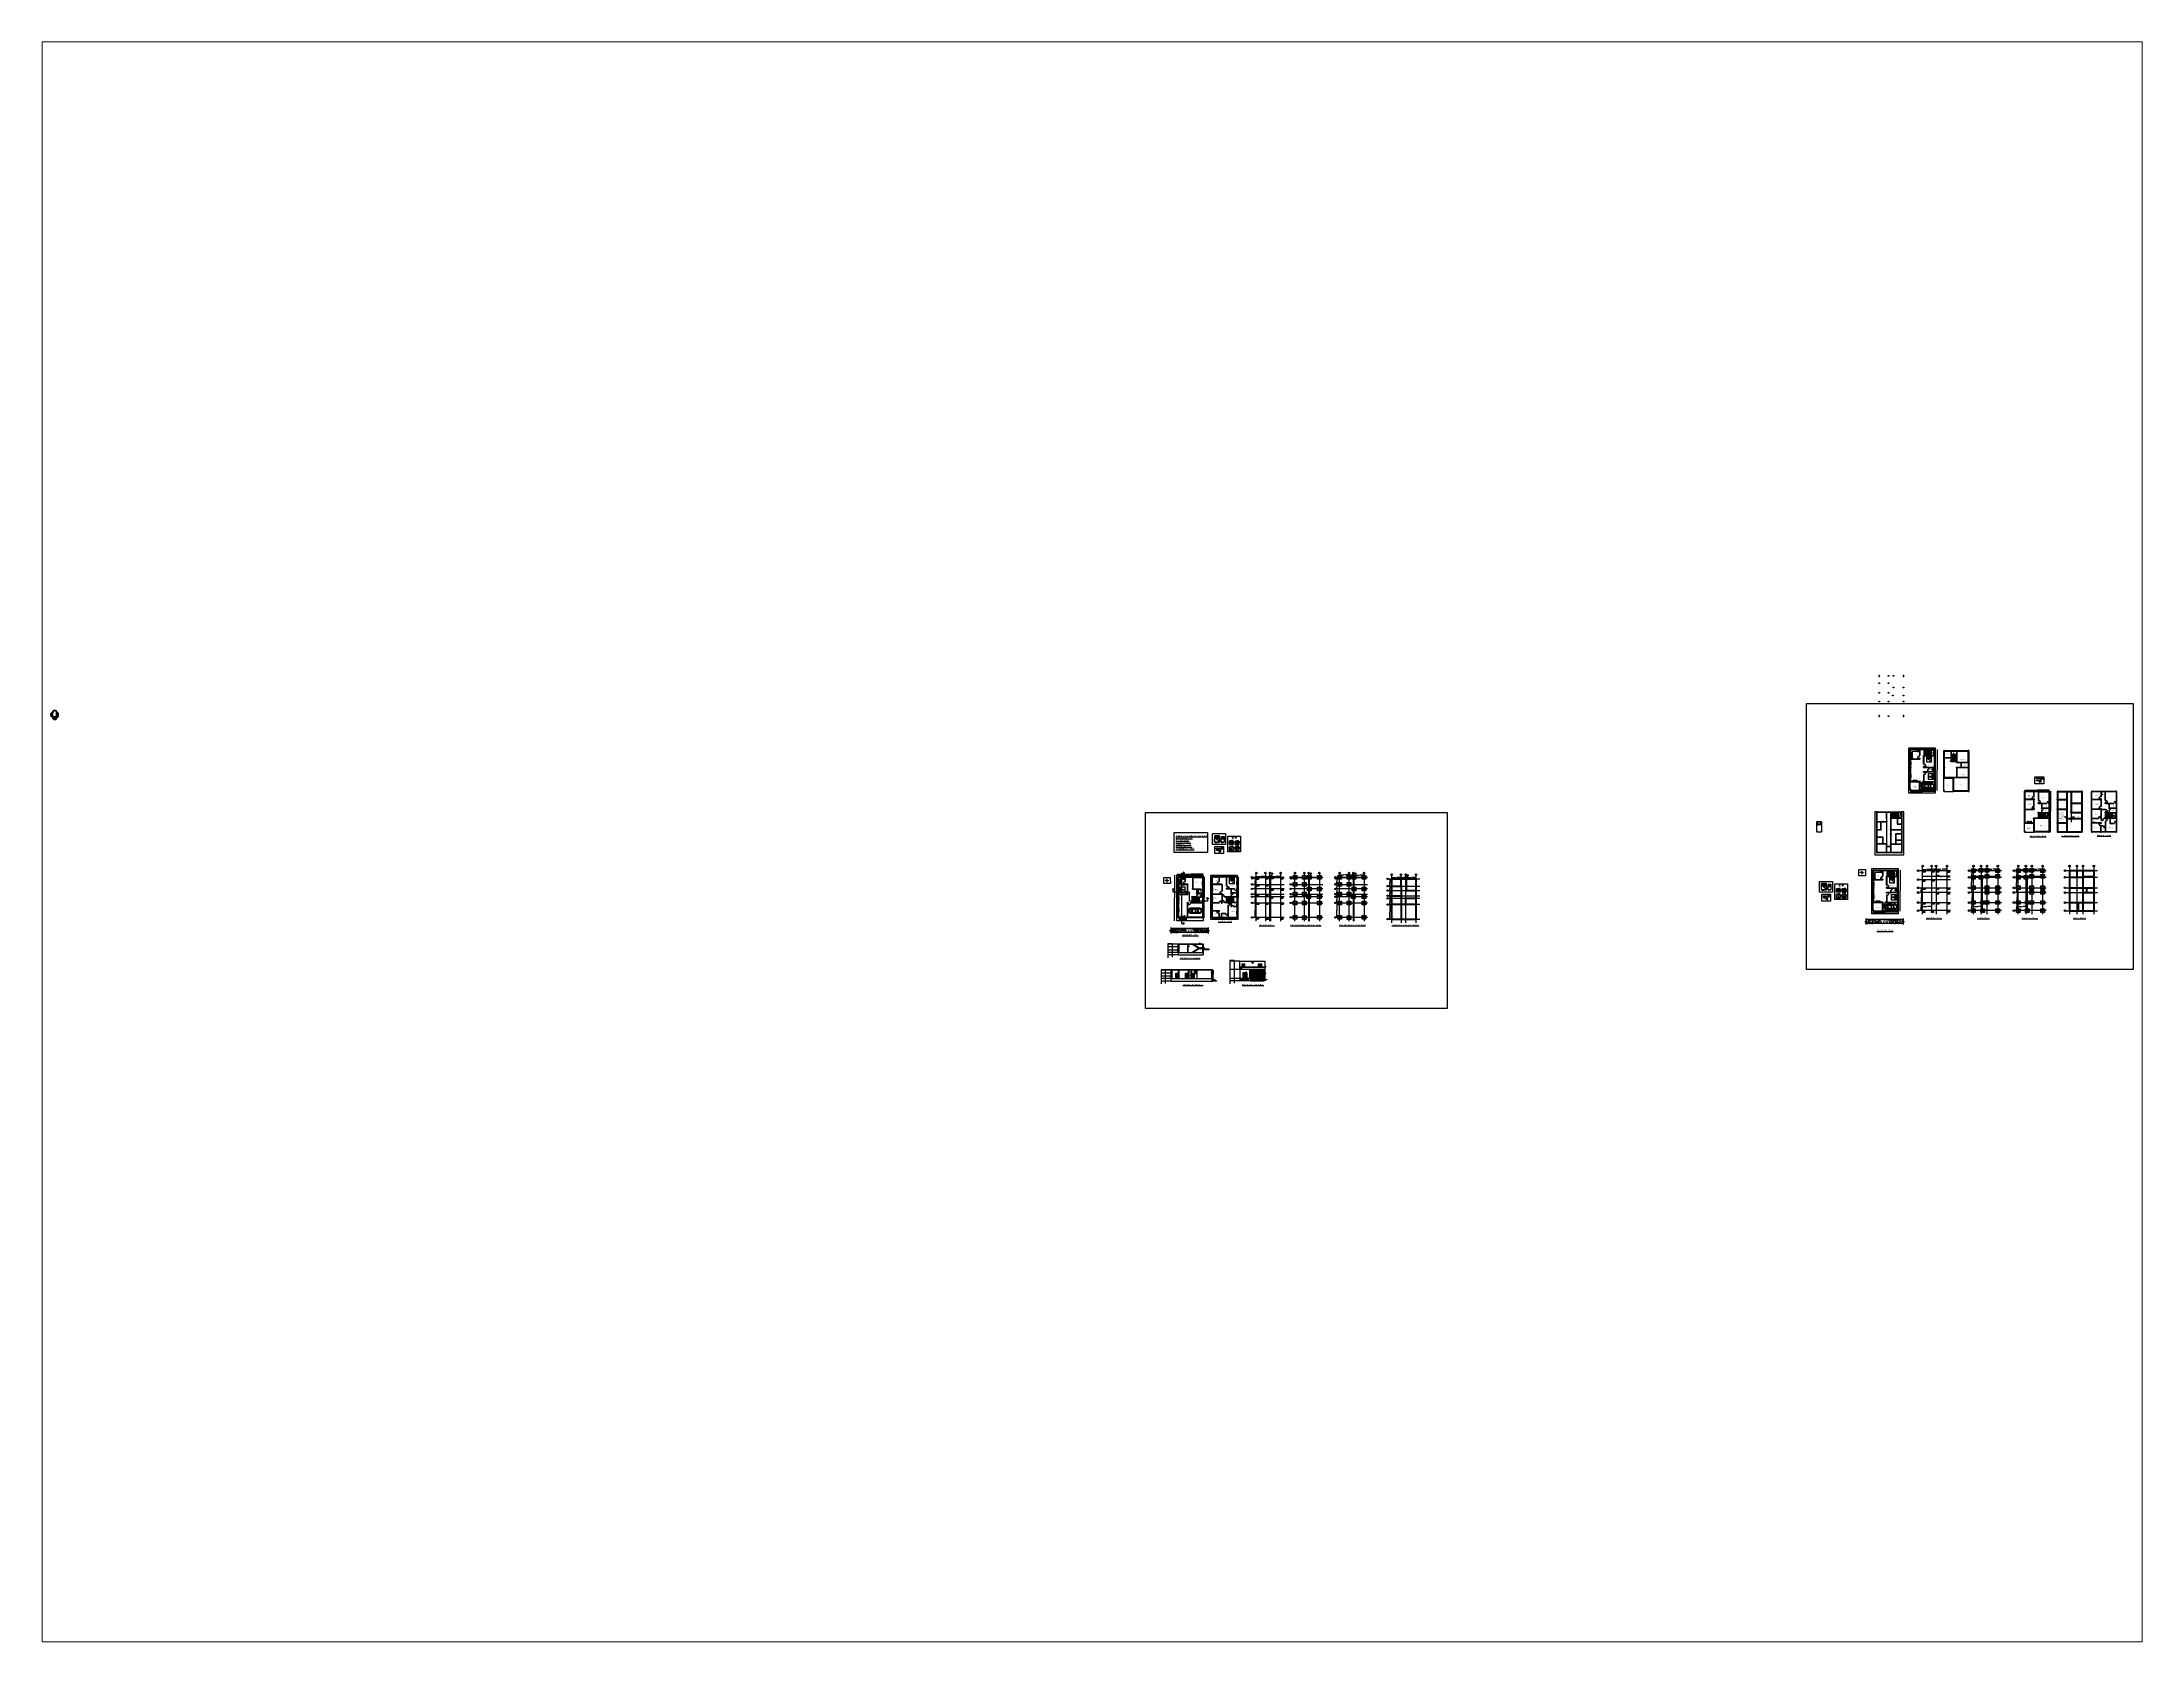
# Paper-space layout 'Layout1' of a CAD drawing. Header units: inches. Extents: x 1.05 to 9.45, y 0.8 to 7.2.
# The model-space entities are those that its viewports show. They can reach past a viewport. Long polylines and large blocks are cut down to what shows.
import ezdxf

# ---------------------------------------------------------------- set-up
doc = ezdxf.new("R2010")
doc.units = ezdxf.units.IN
doc.header["$MEASUREMENT"] = 0
doc.linetypes.add('ACAD_ISO02W100', pattern=[15, 12, -3])
doc.linetypes.add('ACAD_ISO07W100', pattern=[3, 0, -3])
doc.layers.get('0').update_dxf_attribs({"color": 18})
for name, color, linetype in [('Balcony', 210, 'ACAD_ISO02W100'), ('C', 141, 'Continuous'), ('C1', 10, 'Continuous'), ('D', 191, 'Continuous'), ('D1', 231, 'ACAD_ISO02W100'), ('D2', 31, 'Continuous'), ('DoottLine', 50, 'ACAD_ISO02W100'), ('Specification', 74, 'Continuous'), ('V', 150, 'Continuous'), ('W', 70, 'Continuous'), ('W1', 120, 'Continuous')]:
    doc.layers.add(name, color=color, linetype=linetype)
doc.layers.add('Dot Line', color=210, linetype='ACAD_ISO02W100', plot=False)
doc.layers.add('Naming', color=50, linetype='Continuous', plot=False)
doc.styles.get("Standard").update_dxf_attribs({"font": 'arial.ttf'})
doc.dimstyles.get("Standard").update_dxf_attribs({"dimtxt": 3, "dimasz": 2, "dimexe": 0.18, "dimexo": 0.0625, "dimgap": 0.09, "dimtad": 0, "dimtih": 1, "dimtoh": 1, "dimdsep": 46, "dimlunit": 3, "dimtxsty": 'Standard', "dimblk": 'ARCHTICK', "dimcen": 0.09, "dimse1": 1, "dimse2": 1, "dimclrd": 2, "dimadec": 0, "dimazin": 0, "dimtfac": 1, "dimtofl": 0, "dimtmove": 0, "dimatfit": 3, "dimfxl": 1, "dimtolj": 1, "dimtzin": 0, "dimarcsym": 0})
pattern_1 = [(45, (-5884.079, -2660.3556), (-2.6516504, 2.6516504), []), (45, (-5882.3112, -2660.3556), (-2.6516504, 2.6516504), [])]
pattern_2 = [(50, (-5884.079, -2660.3556), (7.172602, -0.627521), [0.75, -8.25]), (355, (-5884.079, -2660.3556), (-1.387513, 7.521921), [0.6, -6.6]), (100.45144, (-5883.481, -2660.408), (5.785088, 6.8944), [0.637402, -7.011421]), (46.1842, (-5884.079, -2658.356), (10.672413, -1.655193), [1.125, -12.375]), (96.63564, (-5883.19, -2658.493), (9.34662, 9.741186), [0.956103, -10.517138]), (351.18416, (-5884.079, -2658.356), (9.34662, 9.741186), [0.9, -9.9]), (21, (-5883.079, -2658.8556), (5.9690705, -4.026189), [0.75, -8.25]), (326, (-5883.079, -2658.8556), (2.433153, 7.2515), [0.6, -6.6]), (71.45144, (-5882.5816, -2659.191), (8.402224, 3.225312), [0.637402, -7.011421]), (37.5, (-5884.079, -2660.3556), (0.1215986, 3.3289385), [0, -6.52, 0, -6.7, 0, -6.625]), (7.5, (-5884.079, -2660.3556), (2.6306954, 3.944117), [0, -3.82, 0, -6.37, 0, -2.525]), (327.5, (-5886.309, -2660.3556), (5.3382244, -0.2255487), [0, -2.5, 0, -7.8, 0, -10.35]), (317.5, (-5887.309, -2660.3556), (5.8318617, 1.00105), [0, -3.25, 0, -5.18, 0, -7.35])]
pattern_3 = [(50, (-417.2895, -3037.1256), (7.172602, -0.627521), [0.75, -8.25]), (355, (-417.2895, -3037.1256), (-1.387513, 7.521921), [0.6, -6.6]), (100.45144, (-416.692, -3037.178), (5.785088, 6.8944), [0.637402, -7.011421]), (46.1842, (-417.2895, -3035.126), (10.672413, -1.655193), [1.125, -12.375]), (96.63564, (-416.4, -3035.264), (9.34662, 9.741186), [0.956103, -10.517138]), (351.18416, (-417.29, -3035.126), (9.34662, 9.741186), [0.9, -9.9]), (21, (-416.2895, -3035.6256), (5.96907, -4.026189), [0.75, -8.25]), (326, (-416.2895, -3035.6256), (2.433153, 7.2515), [0.6, -6.6]), (71.45144, (-415.792, -3035.961), (8.402224, 3.225312), [0.637402, -7.011421]), (37.5, (-417.2895, -3037.1256), (0.1215986, 3.3289385), [0, -6.52, 0, -6.7, 0, -6.625]), (7.5, (-417.2895, -3037.1256), (2.6306954, 3.944117), [0, -3.82, 0, -6.37, 0, -2.525]), (327.5, (-419.5195, -3037.1256), (5.3382244, -0.2255487), [0, -2.5, 0, -7.8, 0, -10.35]), (317.5, (-420.5195, -3037.1256), (5.831862, 1.00105), [0, -3.25, 0, -5.18, 0, -7.35])]
pattern_4 = [(0, (-5884.079, -2660.3556), (0, 1.875), [1.875, -1.875]), (90, (-5884.079, -2660.3556), (-1.875, 1e-16), [1.875, -1.875])]

# ---------------------------------------------------------------- blocks, each defined once
blk = doc.blocks.new('_ArchTick')
at = {"color": 0, "linetype": 'ByBlock', "const_width": 0.15}
blk.add_lwpolyline([(-0.5, -0.5), (0.5, 0.5)], dxfattribs=at)
blk = doc.blocks.new('*D2')
at = {"color": 2, "lineweight": -2, "transparency": 16777216}
for p, q in [((7756, 146), (7940, 146)), ((8128, 146), (7945, 146))]:
    blk.add_line(p, q, dxfattribs=at)
at = {"layer": 'Defpoints', "color": 0, "transparency": 16777216}
for p in [(7756, 162), (8128, 162), (8128, 146)]:
    blk.add_point(p, dxfattribs=at)
at = {"color": 2, "lineweight": -2, "transparency": 16777216, "xscale": 2, "yscale": 2, "zscale": 2, "rotation": 180}
blk.add_blockref('_ArchTick', (7756, 146), dxfattribs=at)
at = {"color": 2, "lineweight": -2, "transparency": 16777216, "xscale": 2, "yscale": 2, "zscale": 2}
blk.add_blockref('_ArchTick', (8128, 146), dxfattribs=at)
at = {"color": 0, "transparency": 16777216, "insert": (7942, 146), "char_height": 3, "attachment_point": 5}
blk.add_mtext("\\A1;31'", dxfattribs=at)
blk = doc.blocks.new('*D3')
at = {"color": 2, "lineweight": -2, "transparency": 16777216}
for p, q in [((7960, 753), (8025, 753)), ((8118, 753), (8036, 753))]:
    blk.add_line(p, q, dxfattribs=at)
at = {"layer": 'Defpoints', "color": 0, "transparency": 16777216}
for p in [(7960, 762), (7960, 753), (8118, 762)]:
    blk.add_point(p, dxfattribs=at)
at = {"color": 2, "lineweight": -2, "transparency": 16777216, "xscale": 2, "yscale": 2, "zscale": 2, "rotation": 180}
blk.add_blockref('_ArchTick', (7960, 753), dxfattribs=at)
at = {"color": 2, "lineweight": -2, "transparency": 16777216, "xscale": 2, "yscale": 2, "zscale": 2}
blk.add_blockref('_ArchTick', (8118, 753), dxfattribs=at)
at = {"color": 0, "transparency": 16777216, "insert": (8030, 753), "char_height": 3, "attachment_point": 5}
blk.add_mtext('\\A1;13\'-2"', dxfattribs=at)
blk = doc.blocks.new('*D4')
at = {"color": 2, "lineweight": -2, "transparency": 16777216}
for p, q in [((8104, 762), (8104, 723)), ((8104, 682), (8104, 720))]:
    blk.add_line(p, q, dxfattribs=at)
at = {"layer": 'Defpoints', "color": 0, "transparency": 16777216}
for p in [(7960, 762), (7960, 682), (8104, 682)]:
    blk.add_point(p, dxfattribs=at)
at = {"color": 2, "lineweight": -2, "transparency": 16777216, "xscale": 2, "yscale": 2, "zscale": 2}
for p, rotation in [((8104, 762), 90), ((8104, 682), 270)]:
    blk.add_blockref('_ArchTick', p, dxfattribs=dict(at, rotation=rotation))
at = {"color": 0, "transparency": 16777216, "insert": (8104, 722), "char_height": 3, "attachment_point": 5}
blk.add_mtext('\\A1;6\'-8"', dxfattribs=at)
blk = doc.blocks.new('*D5')
at = {"color": 2, "lineweight": -2, "transparency": 16777216}
for p, q in [((8158, 772), (8158, 468)), ((8158, 162), (8158, 465))]:
    blk.add_line(p, q, dxfattribs=at)
at = {"layer": 'Defpoints', "color": 0, "transparency": 16777216}
for p in [(8128, 772), (8128, 162), (8158, 162)]:
    blk.add_point(p, dxfattribs=at)
at = {"color": 2, "lineweight": -2, "transparency": 16777216, "xscale": 2, "yscale": 2, "zscale": 2}
for p, rotation in [((8158, 772), 90), ((8158, 162), 270)]:
    blk.add_blockref('_ArchTick', p, dxfattribs=dict(at, rotation=rotation))
at = {"color": 0, "transparency": 16777216, "insert": (8158, 467), "char_height": 3, "attachment_point": 5}
blk.add_mtext('\\A1;50\'-10"', dxfattribs=at)
blk = doc.blocks.new('A$C16782172')
at = {"linetype": 'ByBlock'}
for p, q in [((0, 1.94), (0.9, 1.94)), ((0, 1.89), (0, 1.94)), ((0, 1.89), (0.9, 1.89)), ((0, 0.07), (0, 1.82)), ((0, 1.18), (0.27, 1.41)), ((0.83, 0), (0.07, 0)), ((0.1, 1.8), (0.1, 1.56)), ((0.75, 1.84), (0.14, 1.84)), ((0.14, 1.52), (0.75, 1.52)), ((0.9, 1.31), (0.16, 1.31)), ((0.9, 1.48), (0.4, 1.48)), ((0.79, 1.56), (0.79, 1.8)), ((0.9, 1.89), (0.9, 1.94)), ((0.9, 1.82), (0.9, 0.07))]:
    blk.add_line(p, q, dxfattribs=at)
for centre, radius, start, end in [((0.07, 1.82), 0.069, 90, 180), ((0.55, 0.56), 0.936, 103.3928, 126.0202), ((0.07, 0.07), 0.069, 180, 270), ((0.14, 1.8), 0.04, 90, 180), ((0.14, 1.56), 0.04, 180, 270), ((0.45, 1.2), 0.276, 90, 130.1059), ((0.4, 1.2), 0.276, 90, 103.3928), ((0.75, 1.8), 0.04, 0, 90), ((0.75, 1.56), 0.04, 270, 0), ((0.83, 1.82), 0.069, 0, 90), ((0.83, 0.07), 0.069, 270, 0)]:
    blk.add_arc(centre, radius, start, end, dxfattribs=at)
blk = doc.blocks.new('*D10')
at = {"color": 2, "lineweight": -2, "transparency": 16777216}
for p, q in [((6988, 574), (6988, 527)), ((6988, 478), (6988, 524))]:
    blk.add_line(p, q, dxfattribs=at)
at = {"layer": 'Defpoints', "color": 0, "transparency": 16777216}
for p in [(6988, 478), (6993, 574), (6993, 478)]:
    blk.add_point(p, dxfattribs=at)
at = {"color": 2, "lineweight": -2, "transparency": 16777216, "xscale": 2, "yscale": 2, "zscale": 2}
for p, rotation in [((6988, 574), 90), ((6988, 478), 270)]:
    blk.add_blockref('_ArchTick', p, dxfattribs=dict(at, rotation=rotation))
at = {"color": 0, "transparency": 16777216, "insert": (6988, 526), "char_height": 3, "attachment_point": 5}
blk.add_mtext("\\A1;8'", dxfattribs=at)
blk = doc.blocks.new('*D11')
at = {"color": 2, "lineweight": -2, "transparency": 16777216}
for p, q in [((6993, 472), (7027, 472)), ((7065, 472), (7030, 472))]:
    blk.add_line(p, q, dxfattribs=at)
at = {"layer": 'Defpoints', "color": 0, "transparency": 16777216}
for p in [(6993, 478), (7065, 478), (7065, 472)]:
    blk.add_point(p, dxfattribs=at)
at = {"color": 2, "lineweight": -2, "transparency": 16777216, "xscale": 2, "yscale": 2, "zscale": 2, "rotation": 180}
blk.add_blockref('_ArchTick', (6993, 472), dxfattribs=at)
at = {"color": 2, "lineweight": -2, "transparency": 16777216, "xscale": 2, "yscale": 2, "zscale": 2}
blk.add_blockref('_ArchTick', (7065, 472), dxfattribs=at)
at = {"color": 0, "transparency": 16777216, "insert": (7029, 472), "char_height": 3, "attachment_point": 5}
blk.add_mtext("\\A1;6'", dxfattribs=at)
blk = doc.blocks.new('*D12')
at = {"color": 2, "lineweight": -2, "transparency": 16777216}
for p, q in [((7084, 564), (7084, 523)), ((7084, 480), (7084, 520))]:
    blk.add_line(p, q, dxfattribs=at)
at = {"layer": 'Defpoints', "color": 0, "transparency": 16777216}
for p in [(7084, 564), (7089, 564), (7089, 480)]:
    blk.add_point(p, dxfattribs=at)
at = {"color": 2, "lineweight": -2, "transparency": 16777216, "xscale": 2, "yscale": 2, "zscale": 2}
for p, rotation in [((7084, 564), 90), ((7084, 480), 270)]:
    blk.add_blockref('_ArchTick', p, dxfattribs=dict(at, rotation=rotation))
at = {"color": 0, "transparency": 16777216, "insert": (7084, 522), "char_height": 3, "attachment_point": 5}
blk.add_mtext("\\A1;7'", dxfattribs=at)
blk = doc.blocks.new('*D13')
at = {"color": 2, "lineweight": -2, "transparency": 16777216}
for p, q in [((7089, 473), (7106, 473)), ((7131, 473), (7114, 473))]:
    blk.add_line(p, q, dxfattribs=at)
at = {"layer": 'Defpoints', "color": 0, "transparency": 16777216}
for p in [(7089, 480), (7131, 480), (7131, 473)]:
    blk.add_point(p, dxfattribs=at)
at = {"color": 2, "lineweight": -2, "transparency": 16777216, "xscale": 2, "yscale": 2, "zscale": 2, "rotation": 180}
blk.add_blockref('_ArchTick', (7089, 473), dxfattribs=at)
at = {"color": 2, "lineweight": -2, "transparency": 16777216, "xscale": 2, "yscale": 2, "zscale": 2}
blk.add_blockref('_ArchTick', (7131, 473), dxfattribs=at)
at = {"color": 0, "transparency": 16777216, "insert": (7110, 473), "char_height": 3, "attachment_point": 5}
blk.add_mtext('\\A1;3\'-6"', dxfattribs=at)
blk = doc.blocks.new('A$C21B07C85')
for p, q in [((0, 0.25), (0, 0.44)), ((0.02, 0.43), (0.09, 0.43)), ((0.02, 0.4), (0.09, 0.4)), ((0.02, 0.37), (0.09, 0.37)), ((0.02, 0.34), (0.09, 0.34)), ((0.02, 0.31), (0.09, 0.31)), ((0.02, 0.28), (0.09, 0.28)), ((0.02, 0.24), (0.09, 0.24)), ((0.11, 0.52), (0.04, 0.49)), ((0.11, 0.17), (0.04, 0.2)), ((0.11, 0.17), (0.11, 0.52)), ((0.15, 0.17), (0.15, 0.52)), ((0.41, 0.17), (0.41, 0.52)), ((0.46, 0.52), (0.53, 0.49)), ((0.46, 0.17), (0.46, 0.52)), ((0.46, 0.17), (0.53, 0.2)), ((0.54, 0.43), (0.48, 0.43)), ((0.54, 0.4), (0.48, 0.4)), ((0.54, 0.37), (0.48, 0.37)), ((0.54, 0.34), (0.48, 0.34)), ((0.54, 0.31), (0.48, 0.31)), ((0.54, 0.28), (0.48, 0.28)), ((0.54, 0.24), (0.48, 0.24)), ((0.56, 0.25), (0.56, 0.44))]:
    blk.add_line(p, q)
blk.add_circle((0.28, 0.19), 0.0563)
for centre, radius, start, end in [((0.05, 0.44), 0.0475, 103.4781, 180), ((0.05, 0.25), 0.0475, 180, 256.5219), ((0.28, 0.52), 0.174, 0, 180), ((0.28, 0.17), 0.174, 180, 0), ((0.28, 0.52), 0.127, 0, 180), ((0.28, 0.17), 0.127, 180, 0), ((0.51, 0.44), 0.0475, 0, 76.5219), ((0.51, 0.25), 0.0475, 283.4781, 0)]:
    blk.add_arc(centre, radius, start, end)
blk = doc.blocks.new('A$C0B5925C7')
at = {"lineweight": 53}
blk.add_open_spline([(0, 1.01), (0.01, 1.68), (0.24, 1.78), (0.39, 1.82), (0.39, 1.82), (0.48, 1.85), (0.55, 1.87), (0.58, 1.88), (0.58, 1.88), (0.62, 1.9), (0.73, 1.92), (0.82, 1.92), (0.82, 1.92), (0.91, 1.92), (1.47, 1.93), (1.62, 1.93), (1.62, 1.93), (1.77, 1.93), (2.48, 1.93), (2.58, 1.93), (2.58, 1.93), (2.69, 1.93), (3.09, 1.91), (3.22, 1.91), (3.22, 1.91), (3.35, 1.91), (3.51, 1.93), (3.58, 1.93), (3.58, 1.93), (3.64, 1.93), (4, 1.92), (4.08, 1.91), (4.08, 1.91), (4.15, 1.91), (4.2, 1.88), (4.25, 1.85), (4.25, 1.85), (4.47, 1.76), (4.59, 1.51), (4.61, 1.48), (4.61, 1.48), (4.62, 1.45), (4.63, 1.42), (4.63, 1.39), (4.63, 1.39), (4.63, 1.35), (4.62, 1.34), (4.62, 1.33), (4.62, 1.33), (4.62, 1.32), (4.63, 1.28), (4.63, 1.24), (4.63, 1.24), (4.63, 1.2), (4.63, 1.01), (4.63, 1.01), (4.63, 1.01), (4.63, 1.01), (4.63, 0.81), (4.63, 0.77), (4.63, 0.77), (4.63, 0.73), (4.62, 0.69), (4.62, 0.68), (4.62, 0.68), (4.62, 0.67), (4.63, 0.66), (4.63, 0.62), (4.63, 0.62), (4.63, 0.59), (4.62, 0.56), (4.61, 0.53), (4.61, 0.53), (4.59, 0.5), (4.47, 0.25), (4.25, 0.16), (4.25, 0.16), (4.2, 0.13), (4.15, 0.1), (4.08, 0.1), (4.08, 0.1), (4, 0.09), (3.64, 0.08), (3.58, 0.08), (3.58, 0.08), (3.51, 0.08), (3.35, 0.1), (3.22, 0.1), (3.22, 0.1), (3.09, 0.1), (2.69, 0.08), (2.58, 0.08), (2.58, 0.08), (2.48, 0.08), (1.77, 0.08), (1.62, 0.08), (1.62, 0.08), (1.47, 0.08), (0.91, 0.09), (0.82, 0.09), (0.82, 0.09), (0.73, 0.09), (0.62, 0.11), (0.58, 0.13), (0.58, 0.13), (0.55, 0.14), (0.48, 0.16), (0.39, 0.19), (0.39, 0.19), (0.24, 0.23), (0.01, 0.33), (0, 1.01)], degree=3, knots=[0, 0, 0, 0, 0.035714, 0.035714, 0.035714, 0.035714, 0.071429, 0.071429, 0.071429, 0.071429, 0.107143, 0.107143, 0.107143, 0.107143, 0.142857, 0.142857, 0.142857, 0.142857, 0.178571, 0.178571, 0.178571, 0.178571, 0.214286, 0.214286, 0.214286, 0.214286, 0.25, 0.25, 0.25, 0.25, 0.285714, 0.285714, 0.285714, 0.285714, 0.321429, 0.321429, 0.321429, 0.321429, 0.357143, 0.357143, 0.357143, 0.357143, 0.392857, 0.392857, 0.392857, 0.392857, 0.428571, 0.428571, 0.428571, 0.428571, 0.464286, 0.464286, 0.464286, 0.464286, 0.5, 0.5, 0.5, 0.5, 0.535714, 0.535714, 0.535714, 0.535714, 0.571429, 0.571429, 0.571429, 0.571429, 0.607143, 0.607143, 0.607143, 0.607143, 0.642857, 0.642857, 0.642857, 0.642857, 0.678571, 0.678571, 0.678571, 0.678571, 0.714286, 0.714286, 0.714286, 0.714286, 0.75, 0.75, 0.75, 0.75, 0.785714, 0.785714, 0.785714, 0.785714, 0.821429, 0.821429, 0.821429, 0.821429, 0.857143, 0.857143, 0.857143, 0.857143, 0.892857, 0.892857, 0.892857, 0.892857, 0.928571, 0.928571, 0.928571, 0.928571, 0.964286, 0.964286, 0.964286, 0.964286, 1, 1, 1, 1], dxfattribs=at)
at = {"lineweight": 25}
for points, knots in [([(0.14, 0.51), (0.09, 0.58), (0.06, 0.75), (0.06, 1.01), (0.06, 1.01), (0.06, 1.26), (0.09, 1.43), (0.14, 1.5)], [0, 0, 0, 0, 0.5, 0.5, 0.5, 0.5, 1, 1, 1, 1]), ([(0.12, 0.65), (0.1, 0.75), (0.08, 0.83), (0.08, 1.01), (0.08, 1.01), (0.08, 1.18), (0.1, 1.26), (0.12, 1.36)], [0, 0, 0, 0, 0.5, 0.5, 0.5, 0.5, 1, 1, 1, 1]), ([(0.17, 1.41), (0.22, 1.6), (0.35, 1.75), (0.37, 1.78), (0.37, 1.78), (0.39, 1.8), (0.39, 1.81), (0.36, 1.81), (0.36, 1.81), (0.32, 1.8), (0.28, 1.76), (0.26, 1.73), (0.26, 1.73), (0.23, 1.7), (0.16, 1.6), (0.13, 1.46), (0.13, 1.46), (0.11, 1.41), (0.12, 1.37), (0.13, 1.36), (0.13, 1.36), (0.15, 1.35), (0.16, 1.38), (0.17, 1.41)], [0, 0, 0, 0, 0.166667, 0.166667, 0.166667, 0.166667, 0.333333, 0.333333, 0.333333, 0.333333, 0.5, 0.5, 0.5, 0.5, 0.666667, 0.666667, 0.666667, 0.666667, 0.833333, 0.833333, 0.833333, 0.833333, 1, 1, 1, 1]), ([(0.17, 0.6), (0.22, 0.41), (0.35, 0.26), (0.37, 0.23), (0.37, 0.23), (0.39, 0.21), (0.39, 0.2), (0.36, 0.2), (0.36, 0.2), (0.32, 0.21), (0.28, 0.25), (0.26, 0.28), (0.26, 0.28), (0.23, 0.31), (0.16, 0.41), (0.13, 0.55), (0.13, 0.55), (0.11, 0.6), (0.12, 0.64), (0.13, 0.65), (0.13, 0.65), (0.15, 0.66), (0.16, 0.63), (0.17, 0.6)], [0, 0, 0, 0, 0.166667, 0.166667, 0.166667, 0.166667, 0.333333, 0.333333, 0.333333, 0.333333, 0.5, 0.5, 0.5, 0.5, 0.666667, 0.666667, 0.666667, 0.666667, 0.833333, 0.833333, 0.833333, 0.833333, 1, 1, 1, 1]), ([(0.15, 0.65), (0.14, 0.71), (0.12, 0.87), (0.12, 1.01), (0.12, 1.01), (0.12, 1.14), (0.14, 1.3), (0.15, 1.36)], [0, 0, 0, 0, 0.5, 0.5, 0.5, 0.5, 1, 1, 1, 1]), ([(0.38, 0.24), (0.34, 0.3), (0.17, 0.42), (0.17, 1.01), (0.17, 1.01), (0.17, 1.59), (0.34, 1.71), (0.38, 1.77)], [0, 0, 0, 0, 0.5, 0.5, 0.5, 0.5, 1, 1, 1, 1]), ([(0.25, 1.61), (0.3, 1.61), (0.41, 1.62), (0.5, 1.62), (0.5, 1.62), (0.56, 1.63), (0.61, 1.61), (0.62, 1.59)], [0, 0, 0, 0, 0.5, 0.5, 0.5, 0.5, 1, 1, 1, 1]), ([(0.25, 0.4), (0.3, 0.4), (0.41, 0.39), (0.5, 0.39), (0.5, 0.39), (0.56, 0.38), (0.61, 0.4), (0.62, 0.42)], [0, 0, 0, 0, 0.5, 0.5, 0.5, 0.5, 1, 1, 1, 1]), ([(0.38, 1.79), (0.56, 1.83), (0.9, 1.86), (1.26, 1.87), (1.26, 1.87), (1.62, 1.88), (3.01, 1.89), (3.3, 1.88), (3.3, 1.88), (3.59, 1.87), (3.96, 1.87), (4.21, 1.82)], [0, 0, 0, 0, 0.333333, 0.333333, 0.333333, 0.333333, 0.666667, 0.666667, 0.666667, 0.666667, 1, 1, 1, 1]), ([(0.38, 0.22), (0.56, 0.18), (0.9, 0.15), (1.26, 0.14), (1.26, 0.14), (1.62, 0.13), (3.01, 0.12), (3.3, 0.13), (3.3, 0.13), (3.59, 0.14), (3.96, 0.14), (4.21, 0.19)], [0, 0, 0, 0, 0.333333, 0.333333, 0.333333, 0.333333, 0.666667, 0.666667, 0.666667, 0.666667, 1, 1, 1, 1]), ([(2.61, 1.6), (2.17, 1.58), (1.48, 1.6), (1.34, 1.6), (1.34, 1.6), (1.2, 1.61), (0.72, 1.7), (0.41, 1.63)], [0, 0, 0, 0, 0.5, 0.5, 0.5, 0.5, 1, 1, 1, 1]), ([(2.61, 0.41), (2.17, 0.43), (1.48, 0.41), (1.34, 0.41), (1.34, 0.41), (1.2, 0.4), (0.72, 0.31), (0.41, 0.38)], [0, 0, 0, 0, 0.5, 0.5, 0.5, 0.5, 1, 1, 1, 1]), ([(0.49, 1.01), (0.49, 0.78), (0.53, 0.58), (0.57, 0.5), (0.57, 0.5), (0.6, 0.41), (0.68, 0.39), (0.72, 0.39), (0.72, 0.39), (0.76, 0.39), (1.21, 0.42), (1.24, 0.42), (1.24, 0.42), (1.27, 0.43), (1.3, 0.42), (1.28, 0.49), (1.28, 0.49), (1.26, 0.56), (1.22, 0.92), (1.22, 1.01), (1.22, 1.01), (1.22, 1.09), (1.26, 1.45), (1.28, 1.52), (1.28, 1.52), (1.3, 1.59), (1.27, 1.58), (1.24, 1.59), (1.24, 1.59), (1.21, 1.59), (0.76, 1.62), (0.72, 1.62), (0.72, 1.62), (0.68, 1.62), (0.6, 1.6), (0.57, 1.51), (0.57, 1.51), (0.53, 1.43), (0.49, 1.23), (0.49, 1.01)], [0, 0, 0, 0, 0.1, 0.1, 0.1, 0.1, 0.2, 0.2, 0.2, 0.2, 0.3, 0.3, 0.3, 0.3, 0.4, 0.4, 0.4, 0.4, 0.5, 0.5, 0.5, 0.5, 0.6, 0.6, 0.6, 0.6, 0.7, 0.7, 0.7, 0.7, 0.8, 0.8, 0.8, 0.8, 0.9, 0.9, 0.9, 0.9, 1, 1, 1, 1]), ([(0.54, 1.01), (0.54, 0.9), (0.59, 0.56), (0.61, 0.52), (0.61, 0.52), (0.63, 0.48), (0.66, 0.46), (0.72, 0.46), (0.72, 0.46), (0.78, 0.46), (1.1, 0.47), (1.16, 0.47), (1.16, 0.47), (1.21, 0.48), (1.21, 0.52), (1.21, 0.57), (1.21, 0.57), (1.2, 0.62), (1.16, 0.79), (1.16, 1.01), (1.16, 1.01), (1.16, 1.22), (1.2, 1.39), (1.21, 1.44), (1.21, 1.44), (1.21, 1.49), (1.21, 1.53), (1.16, 1.54), (1.16, 1.54), (1.1, 1.54), (0.78, 1.55), (0.72, 1.55), (0.72, 1.55), (0.66, 1.55), (0.63, 1.53), (0.61, 1.49), (0.61, 1.49), (0.59, 1.45), (0.54, 1.11), (0.54, 1.01)], [0, 0, 0, 0, 0.1, 0.1, 0.1, 0.1, 0.2, 0.2, 0.2, 0.2, 0.3, 0.3, 0.3, 0.3, 0.4, 0.4, 0.4, 0.4, 0.5, 0.5, 0.5, 0.5, 0.6, 0.6, 0.6, 0.6, 0.7, 0.7, 0.7, 0.7, 0.8, 0.8, 0.8, 0.8, 0.9, 0.9, 0.9, 0.9, 1, 1, 1, 1]), ([(0.93, 0.23), (0.91, 0.23), (0.89, 0.22), (0.89, 0.19), (0.89, 0.19), (0.89, 0.16), (0.9, 0.13), (0.95, 0.13), (0.95, 0.13), (0.99, 0.12), (1.04, 0.12), (1.06, 0.12), (1.06, 0.12), (1.09, 0.12), (1.11, 0.14), (1.11, 0.17), (1.11, 0.17), (1.11, 0.2), (1.09, 0.22), (1.05, 0.23), (1.05, 0.23), (1.01, 0.23), (0.93, 0.23), (0.93, 0.23)], [0, 0, 0, 0, 0.166667, 0.166667, 0.166667, 0.166667, 0.333333, 0.333333, 0.333333, 0.333333, 0.5, 0.5, 0.5, 0.5, 0.666667, 0.666667, 0.666667, 0.666667, 0.833333, 0.833333, 0.833333, 0.833333, 1, 1, 1, 1]), ([(1.17, 1.76), (1.14, 1.76), (1.12, 1.74), (1.17, 1.72), (1.17, 1.72), (1.23, 1.7), (1.34, 1.67), (1.38, 1.66), (1.38, 1.66), (1.43, 1.65), (1.59, 1.62), (1.66, 1.62), (1.66, 1.62), (1.74, 1.61), (2.14, 1.62), (2.23, 1.62), (2.23, 1.62), (2.33, 1.62), (2.65, 1.66), (2.73, 1.67), (2.73, 1.67), (2.81, 1.69), (2.96, 1.72), (3.14, 1.78), (3.14, 1.78), (2.94, 1.81), (1.54, 1.81), (1.17, 1.76)], [0, 0, 0, 0, 0.142857, 0.142857, 0.142857, 0.142857, 0.285714, 0.285714, 0.285714, 0.285714, 0.428571, 0.428571, 0.428571, 0.428571, 0.571429, 0.571429, 0.571429, 0.571429, 0.714286, 0.714286, 0.714286, 0.714286, 0.857143, 0.857143, 0.857143, 0.857143, 1, 1, 1, 1]), ([(1.17, 0.25), (1.14, 0.25), (1.12, 0.27), (1.17, 0.29), (1.17, 0.29), (1.23, 0.31), (1.34, 0.34), (1.38, 0.35), (1.38, 0.35), (1.43, 0.36), (1.59, 0.39), (1.66, 0.39), (1.66, 0.39), (1.74, 0.4), (2.14, 0.39), (2.23, 0.39), (2.23, 0.39), (2.33, 0.39), (2.65, 0.35), (2.73, 0.34), (2.73, 0.34), (2.81, 0.32), (2.96, 0.29), (3.14, 0.23), (3.14, 0.23), (2.94, 0.2), (1.54, 0.2), (1.17, 0.25)], [0, 0, 0, 0, 0.142857, 0.142857, 0.142857, 0.142857, 0.285714, 0.285714, 0.285714, 0.285714, 0.428571, 0.428571, 0.428571, 0.428571, 0.571429, 0.571429, 0.571429, 0.571429, 0.714286, 0.714286, 0.714286, 0.714286, 0.857143, 0.857143, 0.857143, 0.857143, 1, 1, 1, 1]), ([(1.17, 1.74), (1.17, 1.74), (1.17, 1.74), (1.17, 1.74), (1.17, 1.74), (1.16, 1.74), (1.16, 1.74), (1.15, 1.74), (1.15, 1.74), (1.16, 1.73), (1.16, 1.73), (1.18, 1.73), (1.18, 1.73), (1.23, 1.71), (1.34, 1.68), (1.39, 1.67), (1.39, 1.67), (1.44, 1.66), (1.59, 1.63), (1.66, 1.63), (1.66, 1.63), (1.72, 1.62), (1.95, 1.62), (2.11, 1.62), (2.11, 1.62), (2.11, 1.62), (2.23, 1.63), (2.23, 1.63), (2.23, 1.63), (2.33, 1.63), (2.65, 1.67), (2.73, 1.68), (2.73, 1.68), (2.85, 1.7), (2.97, 1.73), (3.08, 1.77), (3.08, 1.77), (2.76, 1.79), (1.52, 1.79), (1.17, 1.74)], [0, 0, 0, 0, 0.1, 0.1, 0.1, 0.1, 0.2, 0.2, 0.2, 0.2, 0.3, 0.3, 0.3, 0.3, 0.4, 0.4, 0.4, 0.4, 0.5, 0.5, 0.5, 0.5, 0.6, 0.6, 0.6, 0.6, 0.7, 0.7, 0.7, 0.7, 0.8, 0.8, 0.8, 0.8, 0.9, 0.9, 0.9, 0.9, 1, 1, 1, 1]), ([(1.17, 0.27), (1.17, 0.27), (1.17, 0.27), (1.17, 0.27), (1.17, 0.27), (1.16, 0.27), (1.16, 0.27), (1.15, 0.27), (1.15, 0.27), (1.16, 0.28), (1.16, 0.28), (1.18, 0.28), (1.18, 0.28), (1.23, 0.3), (1.34, 0.33), (1.39, 0.34), (1.39, 0.34), (1.44, 0.35), (1.59, 0.38), (1.66, 0.38), (1.66, 0.38), (1.72, 0.39), (1.95, 0.39), (2.11, 0.39), (2.11, 0.39), (2.11, 0.39), (2.23, 0.38), (2.23, 0.38), (2.23, 0.38), (2.33, 0.38), (2.65, 0.34), (2.73, 0.33), (2.73, 0.33), (2.85, 0.31), (2.97, 0.28), (3.08, 0.24), (3.08, 0.24), (2.76, 0.22), (1.52, 0.22), (1.17, 0.27)], [0, 0, 0, 0, 0.1, 0.1, 0.1, 0.1, 0.2, 0.2, 0.2, 0.2, 0.3, 0.3, 0.3, 0.3, 0.4, 0.4, 0.4, 0.4, 0.5, 0.5, 0.5, 0.5, 0.6, 0.6, 0.6, 0.6, 0.7, 0.7, 0.7, 0.7, 0.8, 0.8, 0.8, 0.8, 0.9, 0.9, 0.9, 0.9, 1, 1, 1, 1]), ([(1.16, 1.01), (1.16, 1.01), (1.16, 0.88), (1.17, 0.84), (1.17, 0.84), (1.17, 0.82), (1.23, 0.83), (1.23, 0.84), (1.23, 0.84), (1.23, 0.9), (1.22, 0.95), (1.22, 1.01), (1.22, 1.01), (1.22, 1.06), (1.23, 1.11), (1.23, 1.17), (1.23, 1.17), (1.23, 1.18), (1.17, 1.19), (1.17, 1.17), (1.17, 1.17), (1.16, 1.13), (1.16, 1.01), (1.16, 1.01)], [0, 0, 0, 0, 0.166667, 0.166667, 0.166667, 0.166667, 0.333333, 0.333333, 0.333333, 0.333333, 0.5, 0.5, 0.5, 0.5, 0.666667, 0.666667, 0.666667, 0.666667, 0.833333, 0.833333, 0.833333, 0.833333, 1, 1, 1, 1]), ([(1.86, 1.93), (1.86, 1.93), (1.86, 1.89), (1.86, 1.88), (1.86, 1.88), (1.86, 1.86), (1.89, 1.83), (1.9, 1.81), (1.9, 1.81), (1.91, 1.8), (1.92, 1.78), (1.92, 1.78)], [0, 0, 0, 0, 0.333333, 0.333333, 0.333333, 0.333333, 0.666667, 0.666667, 0.666667, 0.666667, 1, 1, 1, 1]), ([(1.86, 0.08), (1.86, 0.08), (1.86, 0.12), (1.86, 0.13), (1.86, 0.13), (1.86, 0.15), (1.89, 0.18), (1.9, 0.2), (1.9, 0.2), (1.91, 0.21), (1.92, 0.23), (1.92, 0.23)], [0, 0, 0, 0, 0.333333, 0.333333, 0.333333, 0.333333, 0.666667, 0.666667, 0.666667, 0.666667, 1, 1, 1, 1]), ([(1.92, 1.9), (1.91, 1.9), (1.9, 1.91), (1.91, 1.91), (1.91, 1.91), (1.94, 1.92), (1.98, 1.92), (2.02, 1.92), (2.02, 1.92), (2.06, 1.92), (2.11, 1.92), (2.13, 1.91), (2.13, 1.91), (2.14, 1.91), (2.14, 1.9), (2.13, 1.9), (2.13, 1.9), (2.13, 1.9), (1.92, 1.9), (1.92, 1.9)], [0, 0, 0, 0, 0.2, 0.2, 0.2, 0.2, 0.4, 0.4, 0.4, 0.4, 0.6, 0.6, 0.6, 0.6, 0.8, 0.8, 0.8, 0.8, 1, 1, 1, 1]), ([(1.92, 0.11), (1.91, 0.11), (1.9, 0.1), (1.91, 0.1), (1.91, 0.1), (1.94, 0.09), (1.98, 0.09), (2.02, 0.09), (2.02, 0.09), (2.06, 0.09), (2.11, 0.09), (2.13, 0.1), (2.13, 0.1), (2.14, 0.1), (2.14, 0.11), (2.13, 0.11), (2.13, 0.11), (2.13, 0.11), (1.92, 0.11), (1.92, 0.11)], [0, 0, 0, 0, 0.2, 0.2, 0.2, 0.2, 0.4, 0.4, 0.4, 0.4, 0.6, 0.6, 0.6, 0.6, 0.8, 0.8, 0.8, 0.8, 1, 1, 1, 1]), ([(2.63, 1.01), (2.63, 0.7), (2.57, 0.44), (2.57, 0.44), (2.57, 0.44), (2.57, 0.44), (3.26, 0.27), (3.26, 0.27), (3.26, 0.27), (3.3, 0.34), (3.44, 0.42), (3.44, 1.01), (3.44, 1.01), (3.44, 1.59), (3.3, 1.67), (3.26, 1.74), (3.26, 1.74), (3.26, 1.74), (2.57, 1.57), (2.57, 1.57), (2.57, 1.57), (2.57, 1.57), (2.63, 1.31), (2.63, 1.01)], [0, 0, 0, 0, 0.166667, 0.166667, 0.166667, 0.166667, 0.333333, 0.333333, 0.333333, 0.333333, 0.5, 0.5, 0.5, 0.5, 0.666667, 0.666667, 0.666667, 0.666667, 0.833333, 0.833333, 0.833333, 0.833333, 1, 1, 1, 1]), ([(3.26, 1.74), (3.26, 1.74), (2.57, 1.57), (2.57, 1.57), (2.57, 1.57), (2.57, 1.57), (2.59, 1.6), (2.63, 1.61), (2.63, 1.61), (2.67, 1.62), (3.12, 1.72), (3.16, 1.73), (3.16, 1.73), (3.2, 1.74), (3.26, 1.74), (3.26, 1.74)], [0, 0, 0, 0, 0.25, 0.25, 0.25, 0.25, 0.5, 0.5, 0.5, 0.5, 0.75, 0.75, 0.75, 0.75, 1, 1, 1, 1]), ([(3.26, 0.27), (3.26, 0.27), (2.57, 0.44), (2.57, 0.44), (2.57, 0.44), (2.57, 0.44), (2.59, 0.41), (2.63, 0.4), (2.63, 0.4), (2.67, 0.39), (3.12, 0.29), (3.16, 0.28), (3.16, 0.28), (3.2, 0.27), (3.26, 0.27), (3.26, 0.27)], [0, 0, 0, 0, 0.25, 0.25, 0.25, 0.25, 0.5, 0.5, 0.5, 0.5, 0.75, 0.75, 0.75, 0.75, 1, 1, 1, 1]), ([(2.67, 1.01), (2.67, 0.76), (2.63, 0.56), (2.62, 0.51), (2.62, 0.51), (2.62, 0.48), (2.66, 0.44), (2.71, 0.43), (2.71, 0.43), (2.75, 0.42), (3.04, 0.35), (3.08, 0.34), (3.08, 0.34), (3.12, 0.34), (3.19, 0.32), (3.22, 0.41), (3.22, 0.41), (3.25, 0.5), (3.3, 0.66), (3.3, 1.01), (3.3, 1.01), (3.3, 1.35), (3.25, 1.51), (3.22, 1.6), (3.22, 1.6), (3.19, 1.69), (3.12, 1.68), (3.08, 1.67), (3.08, 1.67), (3.04, 1.66), (2.75, 1.59), (2.71, 1.58), (2.71, 1.58), (2.66, 1.57), (2.62, 1.53), (2.62, 1.5), (2.62, 1.5), (2.63, 1.45), (2.67, 1.25), (2.67, 1.01)], [0, 0, 0, 0, 0.1, 0.1, 0.1, 0.1, 0.2, 0.2, 0.2, 0.2, 0.3, 0.3, 0.3, 0.3, 0.4, 0.4, 0.4, 0.4, 0.5, 0.5, 0.5, 0.5, 0.6, 0.6, 0.6, 0.6, 0.7, 0.7, 0.7, 0.7, 0.8, 0.8, 0.8, 0.8, 0.9, 0.9, 0.9, 0.9, 1, 1, 1, 1]), ([(2.99, 1.77), (2.99, 1.78), (2.98, 1.79), (2.97, 1.81), (2.97, 1.81), (2.96, 1.84), (2.91, 2.01), (2.84, 2.01), (2.84, 2.01), (2.81, 2.01), (2.8, 2.01), (2.81, 1.99), (2.81, 1.99), (2.82, 1.96), (2.87, 1.85), (2.87, 1.83), (2.87, 1.83), (2.88, 1.81), (2.89, 1.78), (2.9, 1.77), (2.9, 1.77), (2.93, 1.77), (2.97, 1.77), (2.99, 1.77)], [0, 0, 0, 0, 0.166667, 0.166667, 0.166667, 0.166667, 0.333333, 0.333333, 0.333333, 0.333333, 0.5, 0.5, 0.5, 0.5, 0.666667, 0.666667, 0.666667, 0.666667, 0.833333, 0.833333, 0.833333, 0.833333, 1, 1, 1, 1]), ([(2.99, 0.24), (2.99, 0.23), (2.98, 0.22), (2.97, 0.2), (2.97, 0.2), (2.96, 0.17), (2.91, 0), (2.84, 0), (2.84, 0), (2.81, 0), (2.8, 0), (2.81, 0.02), (2.81, 0.02), (2.82, 0.05), (2.87, 0.17), (2.87, 0.18), (2.87, 0.18), (2.88, 0.2), (2.89, 0.23), (2.9, 0.24), (2.9, 0.24), (2.93, 0.24), (2.97, 0.24), (2.99, 0.24)], [0, 0, 0, 0, 0.166667, 0.166667, 0.166667, 0.166667, 0.333333, 0.333333, 0.333333, 0.333333, 0.5, 0.5, 0.5, 0.5, 0.666667, 0.666667, 0.666667, 0.666667, 0.833333, 0.833333, 0.833333, 0.833333, 1, 1, 1, 1]), ([(2.99, 1.77), (2.97, 1.77), (2.93, 1.77), (2.9, 1.77), (2.9, 1.77), (2.9, 1.77), (2.91, 1.77), (2.91, 1.77), (2.91, 1.77), (2.89, 1.76), (2.88, 1.74), (2.88, 1.71), (2.88, 1.71), (2.9, 1.72), (3.03, 1.75), (3.03, 1.75), (3.03, 1.75), (3.02, 1.75), (3.01, 1.76), (2.99, 1.77)], [0, 0, 0, 0, 0.2, 0.2, 0.2, 0.2, 0.4, 0.4, 0.4, 0.4, 0.6, 0.6, 0.6, 0.6, 0.8, 0.8, 0.8, 0.8, 1, 1, 1, 1]), ([(2.99, 0.24), (2.97, 0.24), (2.93, 0.24), (2.9, 0.24), (2.9, 0.24), (2.9, 0.24), (2.91, 0.24), (2.91, 0.24), (2.91, 0.24), (2.89, 0.25), (2.88, 0.27), (2.88, 0.3), (2.88, 0.3), (2.9, 0.29), (3.03, 0.26), (3.03, 0.26), (3.03, 0.26), (3.02, 0.26), (3.01, 0.25), (2.99, 0.24)], [0, 0, 0, 0, 0.2, 0.2, 0.2, 0.2, 0.4, 0.4, 0.4, 0.4, 0.6, 0.6, 0.6, 0.6, 0.8, 0.8, 0.8, 0.8, 1, 1, 1, 1]), ([(3.23, 0.28), (3.28, 0.36), (3.41, 0.48), (3.41, 1.01), (3.41, 1.01), (3.41, 1.53), (3.28, 1.65), (3.23, 1.73)], [0, 0, 0, 0, 0.5, 0.5, 0.5, 0.5, 1, 1, 1, 1]), ([(3.24, 0.34), (3.26, 0.4), (3.28, 0.47), (3.29, 0.55), (3.29, 0.55), (3.3, 0.58), (3.31, 0.62), (3.32, 0.65), (3.32, 0.65), (3.33, 0.7), (3.33, 0.74), (3.33, 0.79), (3.33, 0.79), (3.33, 0.79), (3.33, 0.79), (3.33, 0.79), (3.33, 0.79), (3.3, 0.64), (3.26, 0.48), (3.23, 0.34), (3.23, 0.34), (3.23, 0.34), (3.24, 0.34), (3.24, 0.34)], [0, 0, 0, 0, 0.166667, 0.166667, 0.166667, 0.166667, 0.333333, 0.333333, 0.333333, 0.333333, 0.5, 0.5, 0.5, 0.5, 0.666667, 0.666667, 0.666667, 0.666667, 0.833333, 0.833333, 0.833333, 0.833333, 1, 1, 1, 1]), ([(3.26, 1.74), (3.3, 1.76), (3.39, 1.82), (3.55, 1.82), (3.55, 1.82), (3.71, 1.81), (4.15, 1.78), (4.29, 1.75)], [0, 0, 0, 0, 0.5, 0.5, 0.5, 0.5, 1, 1, 1, 1]), ([(3.26, 0.27), (3.3, 0.25), (3.39, 0.19), (3.55, 0.19), (3.55, 0.19), (3.71, 0.2), (4.15, 0.23), (4.29, 0.26)], [0, 0, 0, 0, 0.5, 0.5, 0.5, 0.5, 1, 1, 1, 1]), ([(3.44, 0.98), (3.44, 0.96), (3.44, 0.94), (3.43, 0.91), (3.43, 0.91), (3.42, 0.89), (3.33, 0.62), (3.33, 0.62), (3.33, 0.62), (3.33, 0.62), (3.32, 0.6), (3.32, 0.6), (3.32, 0.6), (3.32, 0.6), (3.31, 0.58), (3.31, 0.57), (3.31, 0.57), (3.31, 0.55), (3.3, 0.55), (3.3, 0.55), (3.3, 0.55), (3.3, 0.55), (3.31, 0.63), (3.31, 0.63), (3.31, 0.63), (3.31, 0.63), (3.32, 0.64), (3.32, 0.64), (3.32, 0.64), (3.32, 0.64), (3.41, 0.99), (3.41, 0.99), (3.41, 0.99), (3.41, 0.99), (3.41, 1), (3.41, 1.02), (3.41, 1.02), (3.41, 1.04), (3.42, 1.04), (3.43, 1.04), (3.43, 1.04), (3.43, 1.04), (3.44, 1.04), (3.44, 1.03), (3.44, 1.03), (3.44, 1.02), (3.44, 1), (3.44, 0.98)], [0, 0, 0, 0, 0.083333, 0.083333, 0.083333, 0.083333, 0.166667, 0.166667, 0.166667, 0.166667, 0.25, 0.25, 0.25, 0.25, 0.333333, 0.333333, 0.333333, 0.333333, 0.416667, 0.416667, 0.416667, 0.416667, 0.5, 0.5, 0.5, 0.5, 0.583333, 0.583333, 0.583333, 0.583333, 0.666667, 0.666667, 0.666667, 0.666667, 0.75, 0.75, 0.75, 0.75, 0.833333, 0.833333, 0.833333, 0.833333, 0.916667, 0.916667, 0.916667, 0.916667, 1, 1, 1, 1]), ([(3.36, 1.55), (3.37, 1.52), (3.37, 1.5), (3.37, 1.48), (3.37, 1.48), (3.37, 1.46), (3.38, 1.17), (3.38, 1.17), (3.38, 1.17), (3.38, 1.17), (3.37, 1.15), (3.37, 1.15), (3.37, 1.15), (3.37, 1.15), (3.37, 1.12), (3.37, 1.11), (3.37, 1.11), (3.38, 1.1), (3.36, 1.09), (3.36, 1.09), (3.36, 1.09), (3.36, 1.09), (3.36, 1.17), (3.36, 1.17), (3.36, 1.17), (3.36, 1.17), (3.37, 1.19), (3.37, 1.19), (3.37, 1.19), (3.37, 1.19), (3.33, 1.55), (3.33, 1.55), (3.33, 1.55), (3.33, 1.55), (3.33, 1.56), (3.32, 1.58), (3.32, 1.58), (3.32, 1.59), (3.32, 1.6), (3.33, 1.6), (3.33, 1.6), (3.34, 1.6), (3.34, 1.6), (3.35, 1.59), (3.35, 1.59), (3.35, 1.58), (3.36, 1.57), (3.36, 1.55)], [0, 0, 0, 0, 0.083333, 0.083333, 0.083333, 0.083333, 0.166667, 0.166667, 0.166667, 0.166667, 0.25, 0.25, 0.25, 0.25, 0.333333, 0.333333, 0.333333, 0.333333, 0.416667, 0.416667, 0.416667, 0.416667, 0.5, 0.5, 0.5, 0.5, 0.583333, 0.583333, 0.583333, 0.583333, 0.666667, 0.666667, 0.666667, 0.666667, 0.75, 0.75, 0.75, 0.75, 0.833333, 0.833333, 0.833333, 0.833333, 0.916667, 0.916667, 0.916667, 0.916667, 1, 1, 1, 1]), ([(3.37, 0.87), (3.38, 0.94), (3.37, 1.01), (3.36, 1.08), (3.36, 1.08), (3.36, 1.12), (3.36, 1.16), (3.35, 1.19), (3.35, 1.19), (3.35, 1.24), (3.34, 1.28), (3.33, 1.33), (3.33, 1.33), (3.33, 1.33), (3.32, 1.33), (3.32, 1.33), (3.32, 1.33), (3.34, 1.17), (3.36, 1.01), (3.36, 0.87), (3.36, 0.87), (3.36, 0.87), (3.37, 0.87), (3.37, 0.87)], [0, 0, 0, 0, 0.166667, 0.166667, 0.166667, 0.166667, 0.333333, 0.333333, 0.333333, 0.333333, 0.5, 0.5, 0.5, 0.5, 0.666667, 0.666667, 0.666667, 0.666667, 0.833333, 0.833333, 0.833333, 0.833333, 1, 1, 1, 1]), ([(3.34, 1.55), (3.34, 1.55), (3.35, 1.52), (3.35, 1.52), (3.35, 1.52), (3.35, 1.52), (3.36, 1.36), (3.36, 1.36), (3.36, 1.36), (3.36, 1.36), (3.37, 1.35), (3.37, 1.35)], [0, 0, 0, 0, 0.333333, 0.333333, 0.333333, 0.333333, 0.666667, 0.666667, 0.666667, 0.666667, 1, 1, 1, 1]), ([(3.42, 1), (3.42, 1), (3.42, 0.96), (3.42, 0.96), (3.42, 0.96), (3.42, 0.96), (3.38, 0.8), (3.38, 0.8), (3.38, 0.8), (3.38, 0.8), (3.39, 0.79), (3.39, 0.79)], [0, 0, 0, 0, 0.333333, 0.333333, 0.333333, 0.333333, 0.666667, 0.666667, 0.666667, 0.666667, 1, 1, 1, 1]), ([(4.25, 1.82), (4.21, 1.82), (4.19, 1.82), (4.22, 1.8), (4.22, 1.8), (4.42, 1.68), (4.51, 1.48), (4.51, 1.48), (4.51, 1.48), (4.51, 1.48), (4.61, 1.43), (4.61, 1.43), (4.61, 1.43), (4.56, 1.56), (4.42, 1.74), (4.32, 1.8), (4.32, 1.8), (4.3, 1.82), (4.29, 1.82), (4.25, 1.82)], [0, 0, 0, 0, 0.2, 0.2, 0.2, 0.2, 0.4, 0.4, 0.4, 0.4, 0.6, 0.6, 0.6, 0.6, 0.8, 0.8, 0.8, 0.8, 1, 1, 1, 1]), ([(4.25, 0.19), (4.21, 0.19), (4.19, 0.19), (4.22, 0.21), (4.22, 0.21), (4.42, 0.33), (4.51, 0.53), (4.51, 0.53), (4.51, 0.53), (4.51, 0.53), (4.61, 0.58), (4.61, 0.58), (4.61, 0.58), (4.56, 0.45), (4.42, 0.27), (4.32, 0.21), (4.32, 0.21), (4.3, 0.19), (4.29, 0.19), (4.25, 0.19)], [0, 0, 0, 0, 0.2, 0.2, 0.2, 0.2, 0.4, 0.4, 0.4, 0.4, 0.6, 0.6, 0.6, 0.6, 0.8, 0.8, 0.8, 0.8, 1, 1, 1, 1]), ([(4.63, 1), (4.63, 1), (4.63, 0.77), (4.63, 0.77), (4.63, 0.77), (4.63, 0.73), (4.62, 0.7), (4.62, 0.68), (4.62, 0.68), (4.62, 0.68), (4.62, 0.68), (4.62, 0.68), (4.62, 0.68), (4.61, 0.67), (4.58, 0.64), (4.57, 0.63), (4.57, 0.63), (4.55, 0.62), (4.55, 0.63), (4.55, 0.66), (4.55, 0.66), (4.55, 0.68), (4.55, 1.01), (4.55, 1.01), (4.55, 1.01), (4.55, 1.01), (4.55, 1.33), (4.55, 1.36), (4.55, 1.36), (4.55, 1.38), (4.55, 1.4), (4.57, 1.38), (4.57, 1.38), (4.58, 1.37), (4.61, 1.34), (4.62, 1.33), (4.62, 1.33), (4.62, 1.33), (4.62, 1.33), (4.62, 1.33), (4.62, 1.33), (4.62, 1.31), (4.63, 1.28), (4.63, 1.24), (4.63, 1.24), (4.63, 1.24), (4.63, 1.01), (4.63, 1.01), (4.63, 1.01), (4.63, 1.01), (4.63, 1), (4.63, 1)], [0, 0, 0, 0, 0.076923, 0.076923, 0.076923, 0.076923, 0.153846, 0.153846, 0.153846, 0.153846, 0.230769, 0.230769, 0.230769, 0.230769, 0.307692, 0.307692, 0.307692, 0.307692, 0.384615, 0.384615, 0.384615, 0.384615, 0.461538, 0.461538, 0.461538, 0.461538, 0.538462, 0.538462, 0.538462, 0.538462, 0.615385, 0.615385, 0.615385, 0.615385, 0.692308, 0.692308, 0.692308, 0.692308, 0.769231, 0.769231, 0.769231, 0.769231, 0.846154, 0.846154, 0.846154, 0.846154, 0.923077, 0.923077, 0.923077, 0.923077, 1, 1, 1, 1]), ([(4.56, 1.36), (4.56, 1.36), (4.56, 1.36), (4.56, 1.36), (4.56, 1.36), (4.56, 1.36), (4.56, 0.66), (4.56, 0.66), (4.56, 0.66), (4.56, 0.65), (4.56, 0.64), (4.56, 0.64), (4.56, 0.64), (4.56, 0.64), (4.57, 0.65), (4.57, 0.65), (4.57, 0.65), (4.58, 0.66), (4.6, 0.68), (4.6, 0.68), (4.6, 0.68), (4.6, 0.68), (4.61, 0.69), (4.61, 0.69), (4.61, 0.69), (4.61, 0.7), (4.62, 0.74), (4.62, 0.77), (4.62, 0.77), (4.62, 0.77), (4.62, 1.24), (4.62, 1.24), (4.62, 1.24), (4.62, 1.27), (4.61, 1.31), (4.61, 1.32), (4.61, 1.32), (4.61, 1.32), (4.6, 1.33), (4.6, 1.33), (4.6, 1.33), (4.6, 1.33), (4.58, 1.35), (4.57, 1.36), (4.57, 1.36), (4.57, 1.36), (4.56, 1.37), (4.56, 1.37), (4.56, 1.37), (4.56, 1.37), (4.56, 1.36), (4.56, 1.36)], [0, 0, 0, 0, 0.076923, 0.076923, 0.076923, 0.076923, 0.153846, 0.153846, 0.153846, 0.153846, 0.230769, 0.230769, 0.230769, 0.230769, 0.307692, 0.307692, 0.307692, 0.307692, 0.384615, 0.384615, 0.384615, 0.384615, 0.461538, 0.461538, 0.461538, 0.461538, 0.538462, 0.538462, 0.538462, 0.538462, 0.615385, 0.615385, 0.615385, 0.615385, 0.692308, 0.692308, 0.692308, 0.692308, 0.769231, 0.769231, 0.769231, 0.769231, 0.846154, 0.846154, 0.846154, 0.846154, 0.923077, 0.923077, 0.923077, 0.923077, 1, 1, 1, 1])]:
    blk.add_open_spline(points, degree=3, knots=knots, dxfattribs=at)
for points in [[(0.25, 1.61), (0.2, 1.6), (0.16, 1.54), (0.14, 1.51)], [(0.25, 0.4), (0.2, 0.41), (0.16, 0.47), (0.14, 0.5)], [(1.06, 1.93), (1.17, 1.92), (1.52, 1.91), (1.91, 1.91)], [(1.06, 0.09), (1.17, 0.09), (1.52, 0.1), (1.91, 0.1)], [(1.28, 1.56), (1.28, 1.56), (2.18, 1.54), (2.57, 1.57)], [(1.28, 0.45), (1.28, 0.45), (2.18, 0.47), (2.57, 0.44)], [(1.82, 1.78), (1.82, 1.78), (1.79, 1.62), (1.79, 1.62)], [(1.82, 0.23), (1.82, 0.23), (1.79, 0.39), (1.79, 0.39)], [(1.92, 1.78), (1.92, 1.78), (1.86, 1.62), (1.86, 1.62)], [(1.92, 0.23), (1.92, 0.23), (1.86, 0.39), (1.86, 0.39)], [(1.94, 1.78), (1.94, 1.78), (1.89, 1.62), (1.89, 1.62)], [(1.94, 0.23), (1.94, 0.23), (1.89, 0.39), (1.89, 0.39)], [(2.13, 1.91), (2.56, 1.91), (2.97, 1.91), (3.14, 1.91)], [(2.13, 0.1), (2.56, 0.1), (2.97, 0.1), (3.14, 0.1)], [(3.13, 1.78), (3.16, 1.77), (3.24, 1.77), (3.26, 1.74)], [(3.15, 1.78), (3.15, 1.78), (3.2, 1.85), (3.2, 1.91)], [(3.15, 0.23), (3.15, 0.23), (3.2, 0.16), (3.2, 0.1)], [(4.51, 1.48), (4.32, 1.54), (3.35, 1.73), (3.25, 1.74)], [(4.51, 0.53), (4.32, 0.47), (3.35, 0.28), (3.25, 0.27)], [(3.33, 1.55), (3.33, 1.55), (3.36, 1.56), (3.36, 1.56)], [(3.41, 1), (3.41, 1), (3.44, 0.99), (3.44, 0.99)], [(4.55, 1.38), (4.55, 1.38), (4.51, 1.48), (4.51, 1.48)], [(4.55, 0.63), (4.55, 0.63), (4.51, 0.53), (4.51, 0.53)], [(4.57, 1.36), (4.57, 1.36), (4.57, 0.65), (4.57, 0.65)], [(4.59, 1.34), (4.59, 1.34), (4.59, 0.67), (4.59, 0.67)], [(4.6, 1.33), (4.6, 1.33), (4.6, 1.15), (4.6, 1.15)], [(4.6, 0.68), (4.6, 0.68), (4.6, 0.86), (4.6, 0.86)]]:
    blk.add_open_spline(points, degree=3, dxfattribs=at)
for points, knots in [([(0.49, 1.01), (0.49, 0.78), (0.53, 0.58), (0.57, 0.5), (0.57, 0.5), (0.6, 0.41), (0.68, 0.39), (0.72, 0.39), (0.72, 0.39), (0.76, 0.39), (1.21, 0.42), (1.24, 0.42), (1.24, 0.42), (1.27, 0.43), (1.3, 0.42), (1.28, 0.49), (1.28, 0.49), (1.26, 0.56), (1.22, 0.92), (1.22, 1.01), (1.22, 1.01), (1.22, 1.09), (1.26, 1.45), (1.28, 1.52), (1.28, 1.52), (1.3, 1.59), (1.27, 1.58), (1.24, 1.59), (1.24, 1.59), (1.21, 1.59), (0.76, 1.62), (0.72, 1.62), (0.72, 1.62), (0.68, 1.62), (0.6, 1.6), (0.57, 1.51), (0.57, 1.51), (0.53, 1.43), (0.49, 1.23), (0.49, 1.01)], [0, 0, 0, 0, 0.1, 0.1, 0.1, 0.1, 0.2, 0.2, 0.2, 0.2, 0.3, 0.3, 0.3, 0.3, 0.4, 0.4, 0.4, 0.4, 0.5, 0.5, 0.5, 0.5, 0.6, 0.6, 0.6, 0.6, 0.7, 0.7, 0.7, 0.7, 0.8, 0.8, 0.8, 0.8, 0.9, 0.9, 0.9, 0.9, 1, 1, 1, 1]), ([(2.63, 1.01), (2.63, 0.7), (2.57, 0.44), (2.57, 0.44), (2.57, 0.44), (2.57, 0.44), (3.26, 0.27), (3.26, 0.27), (3.26, 0.27), (3.3, 0.34), (3.44, 0.42), (3.44, 1.01), (3.44, 1.01), (3.44, 1.59), (3.3, 1.67), (3.26, 1.74), (3.26, 1.74), (3.26, 1.74), (2.57, 1.57), (2.57, 1.57), (2.57, 1.57), (2.57, 1.57), (2.63, 1.31), (2.63, 1.01)], [0, 0, 0, 0, 0.166667, 0.166667, 0.166667, 0.166667, 0.333333, 0.333333, 0.333333, 0.333333, 0.5, 0.5, 0.5, 0.5, 0.666667, 0.666667, 0.666667, 0.666667, 0.833333, 0.833333, 0.833333, 0.833333, 1, 1, 1, 1]), ([(3.26, 1.74), (3.26, 1.74), (2.57, 1.57), (2.57, 1.57), (2.57, 1.57), (2.57, 1.57), (2.59, 1.6), (2.63, 1.61), (2.63, 1.61), (2.67, 1.62), (3.12, 1.72), (3.16, 1.73), (3.16, 1.73), (3.2, 1.74), (3.26, 1.74), (3.26, 1.74)], [0, 0, 0, 0, 0.25, 0.25, 0.25, 0.25, 0.5, 0.5, 0.5, 0.5, 0.75, 0.75, 0.75, 0.75, 1, 1, 1, 1]), ([(3.36, 1.55), (3.37, 1.52), (3.37, 1.5), (3.37, 1.48), (3.37, 1.48), (3.37, 1.46), (3.38, 1.17), (3.38, 1.17), (3.38, 1.17), (3.38, 1.17), (3.37, 1.15), (3.37, 1.15), (3.37, 1.15), (3.37, 1.15), (3.37, 1.12), (3.37, 1.11), (3.37, 1.11), (3.38, 1.1), (3.36, 1.09), (3.36, 1.09), (3.36, 1.09), (3.36, 1.09), (3.36, 1.17), (3.36, 1.17), (3.36, 1.17), (3.36, 1.17), (3.37, 1.19), (3.37, 1.19), (3.37, 1.19), (3.37, 1.19), (3.33, 1.55), (3.33, 1.55), (3.33, 1.55), (3.33, 1.55), (3.33, 1.56), (3.32, 1.58), (3.32, 1.58), (3.32, 1.59), (3.32, 1.6), (3.33, 1.6), (3.33, 1.6), (3.34, 1.6), (3.34, 1.6), (3.35, 1.59), (3.35, 1.59), (3.35, 1.58), (3.36, 1.57), (3.36, 1.55)], [0, 0, 0, 0, 0.083333, 0.083333, 0.083333, 0.083333, 0.166667, 0.166667, 0.166667, 0.166667, 0.25, 0.25, 0.25, 0.25, 0.333333, 0.333333, 0.333333, 0.333333, 0.416667, 0.416667, 0.416667, 0.416667, 0.5, 0.5, 0.5, 0.5, 0.583333, 0.583333, 0.583333, 0.583333, 0.666667, 0.666667, 0.666667, 0.666667, 0.75, 0.75, 0.75, 0.75, 0.833333, 0.833333, 0.833333, 0.833333, 0.916667, 0.916667, 0.916667, 0.916667, 1, 1, 1, 1]), ([(4.25, 1.82), (4.21, 1.82), (4.19, 1.82), (4.22, 1.8), (4.22, 1.8), (4.42, 1.68), (4.51, 1.48), (4.51, 1.48), (4.51, 1.48), (4.51, 1.48), (4.61, 1.43), (4.61, 1.43), (4.61, 1.43), (4.56, 1.56), (4.42, 1.74), (4.32, 1.8), (4.32, 1.8), (4.3, 1.82), (4.29, 1.82), (4.25, 1.82)], [0, 0, 0, 0, 0.2, 0.2, 0.2, 0.2, 0.4, 0.4, 0.4, 0.4, 0.6, 0.6, 0.6, 0.6, 0.8, 0.8, 0.8, 0.8, 1, 1, 1, 1]), ([(4.25, 0.19), (4.21, 0.19), (4.19, 0.19), (4.22, 0.21), (4.22, 0.21), (4.42, 0.33), (4.51, 0.53), (4.51, 0.53), (4.51, 0.53), (4.51, 0.53), (4.61, 0.58), (4.61, 0.58), (4.61, 0.58), (4.56, 0.45), (4.42, 0.27), (4.32, 0.21), (4.32, 0.21), (4.3, 0.19), (4.29, 0.19), (4.25, 0.19)], [0, 0, 0, 0, 0.2, 0.2, 0.2, 0.2, 0.4, 0.4, 0.4, 0.4, 0.6, 0.6, 0.6, 0.6, 0.8, 0.8, 0.8, 0.8, 1, 1, 1, 1]), ([(4.59, 1.1), (4.59, 1.09), (4.59, 1.08), (4.59, 1.07), (4.59, 1.07), (4.59, 1.06), (4.59, 1.05), (4.59, 1.04), (4.59, 1.04), (4.59, 1.02), (4.59, 1.01), (4.59, 1), (4.59, 1), (4.59, 1), (4.59, 0.99), (4.59, 0.97), (4.59, 0.97), (4.59, 0.96), (4.59, 0.95), (4.59, 0.94), (4.59, 0.94), (4.59, 0.93), (4.59, 0.92), (4.59, 0.91), (4.59, 0.91), (4.59, 0.88), (4.6, 0.86), (4.6, 0.86), (4.6, 0.86), (4.61, 0.86), (4.62, 0.88), (4.62, 0.91), (4.62, 0.91), (4.62, 0.92), (4.61, 0.93), (4.61, 0.94), (4.61, 0.94), (4.61, 0.95), (4.62, 0.96), (4.62, 0.97), (4.62, 0.97), (4.62, 0.99), (4.61, 1), (4.61, 1), (4.61, 1), (4.61, 1.01), (4.62, 1.02), (4.62, 1.04), (4.62, 1.04), (4.62, 1.05), (4.61, 1.06), (4.61, 1.07), (4.61, 1.07), (4.61, 1.08), (4.62, 1.09), (4.62, 1.1), (4.62, 1.1), (4.62, 1.12), (4.61, 1.15), (4.6, 1.15), (4.6, 1.15), (4.6, 1.15), (4.59, 1.12), (4.59, 1.1)], [0, 0, 0, 0, 0.0625, 0.0625, 0.0625, 0.0625, 0.125, 0.125, 0.125, 0.125, 0.1875, 0.1875, 0.1875, 0.1875, 0.25, 0.25, 0.25, 0.25, 0.3125, 0.3125, 0.3125, 0.3125, 0.375, 0.375, 0.375, 0.375, 0.4375, 0.4375, 0.4375, 0.4375, 0.5, 0.5, 0.5, 0.5, 0.5625, 0.5625, 0.5625, 0.5625, 0.625, 0.625, 0.625, 0.625, 0.6875, 0.6875, 0.6875, 0.6875, 0.75, 0.75, 0.75, 0.75, 0.8125, 0.8125, 0.8125, 0.8125, 0.875, 0.875, 0.875, 0.875, 0.9375, 0.9375, 0.9375, 0.9375, 1, 1, 1, 1])]:
    blk.add_open_spline(points, degree=3, knots=knots)
at = {"lineweight": 18}
for points, knots in [([(4.59, 1.1), (4.59, 1.09), (4.59, 1.08), (4.59, 1.07), (4.59, 1.07), (4.59, 1.06), (4.59, 1.05), (4.59, 1.04), (4.59, 1.04), (4.59, 1.02), (4.59, 1.01), (4.59, 1), (4.59, 1), (4.59, 1), (4.59, 0.99), (4.59, 0.97), (4.59, 0.97), (4.59, 0.96), (4.59, 0.95), (4.59, 0.94), (4.59, 0.94), (4.59, 0.93), (4.59, 0.92), (4.59, 0.91), (4.59, 0.91), (4.59, 0.88), (4.6, 0.86), (4.6, 0.86), (4.6, 0.86), (4.61, 0.86), (4.62, 0.88), (4.62, 0.91), (4.62, 0.91), (4.62, 0.92), (4.61, 0.93), (4.61, 0.94), (4.61, 0.94), (4.61, 0.95), (4.62, 0.96), (4.62, 0.97), (4.62, 0.97), (4.62, 0.99), (4.61, 1), (4.61, 1), (4.61, 1), (4.61, 1.01), (4.62, 1.02), (4.62, 1.04), (4.62, 1.04), (4.62, 1.05), (4.61, 1.06), (4.61, 1.07), (4.61, 1.07), (4.61, 1.08), (4.62, 1.09), (4.62, 1.1), (4.62, 1.1), (4.62, 1.12), (4.61, 1.15), (4.6, 1.15), (4.6, 1.15), (4.6, 1.15), (4.59, 1.12), (4.59, 1.1)], [0, 0, 0, 0, 0.0625, 0.0625, 0.0625, 0.0625, 0.125, 0.125, 0.125, 0.125, 0.1875, 0.1875, 0.1875, 0.1875, 0.25, 0.25, 0.25, 0.25, 0.3125, 0.3125, 0.3125, 0.3125, 0.375, 0.375, 0.375, 0.375, 0.4375, 0.4375, 0.4375, 0.4375, 0.5, 0.5, 0.5, 0.5, 0.5625, 0.5625, 0.5625, 0.5625, 0.625, 0.625, 0.625, 0.625, 0.6875, 0.6875, 0.6875, 0.6875, 0.75, 0.75, 0.75, 0.75, 0.8125, 0.8125, 0.8125, 0.8125, 0.875, 0.875, 0.875, 0.875, 0.9375, 0.9375, 0.9375, 0.9375, 1, 1, 1, 1]), ([(4.61, 1.1), (4.61, 1.09), (4.61, 1.08), (4.61, 1.07), (4.61, 1.07), (4.61, 1.08), (4.61, 1.08), (4.6, 1.08), (4.6, 1.08), (4.6, 1.08), (4.6, 1.08), (4.6, 1.07), (4.6, 1.07), (4.59, 1.08), (4.59, 1.09), (4.59, 1.1), (4.59, 1.1), (4.59, 1.12), (4.6, 1.13), (4.6, 1.13), (4.6, 1.13), (4.61, 1.13), (4.61, 1.12), (4.61, 1.1)], [0, 0, 0, 0, 0.166667, 0.166667, 0.166667, 0.166667, 0.333333, 0.333333, 0.333333, 0.333333, 0.5, 0.5, 0.5, 0.5, 0.666667, 0.666667, 0.666667, 0.666667, 0.833333, 0.833333, 0.833333, 0.833333, 1, 1, 1, 1]), ([(4.61, 1.01), (4.61, 1.02), (4.61, 1.02), (4.6, 1.02), (4.6, 1.02), (4.6, 1.02), (4.6, 1.02), (4.6, 1.01), (4.6, 1.01), (4.59, 1.02), (4.59, 1.03), (4.59, 1.04), (4.59, 1.04), (4.59, 1.04), (4.59, 1.05), (4.6, 1.06), (4.6, 1.06), (4.6, 1.05), (4.6, 1.05), (4.6, 1.05), (4.6, 1.05), (4.61, 1.05), (4.61, 1.05), (4.61, 1.06), (4.61, 1.06), (4.61, 1.05), (4.61, 1.04), (4.61, 1.04), (4.61, 1.04), (4.61, 1.03), (4.61, 1.02), (4.61, 1.01)], [0, 0, 0, 0, 0.125, 0.125, 0.125, 0.125, 0.25, 0.25, 0.25, 0.25, 0.375, 0.375, 0.375, 0.375, 0.5, 0.5, 0.5, 0.5, 0.625, 0.625, 0.625, 0.625, 0.75, 0.75, 0.75, 0.75, 0.875, 0.875, 0.875, 0.875, 1, 1, 1, 1]), ([(4.61, 0.95), (4.61, 0.95), (4.61, 0.96), (4.6, 0.96), (4.6, 0.96), (4.6, 0.96), (4.6, 0.95), (4.6, 0.95), (4.6, 0.95), (4.59, 0.96), (4.59, 0.96), (4.59, 0.97), (4.59, 0.97), (4.59, 0.98), (4.59, 0.99), (4.6, 1), (4.6, 1), (4.6, 0.99), (4.6, 0.99), (4.6, 0.99), (4.6, 0.99), (4.61, 0.99), (4.61, 0.99), (4.61, 1), (4.61, 1), (4.61, 0.99), (4.61, 0.98), (4.61, 0.97), (4.61, 0.97), (4.61, 0.96), (4.61, 0.96), (4.61, 0.95)], [0, 0, 0, 0, 0.125, 0.125, 0.125, 0.125, 0.25, 0.25, 0.25, 0.25, 0.375, 0.375, 0.375, 0.375, 0.5, 0.5, 0.5, 0.5, 0.625, 0.625, 0.625, 0.625, 0.75, 0.75, 0.75, 0.75, 0.875, 0.875, 0.875, 0.875, 1, 1, 1, 1]), ([(4.6, 0.88), (4.6, 0.88), (4.59, 0.89), (4.59, 0.91), (4.59, 0.91), (4.59, 0.92), (4.59, 0.93), (4.6, 0.93), (4.6, 0.93), (4.6, 0.93), (4.6, 0.93), (4.6, 0.93), (4.6, 0.93), (4.61, 0.93), (4.61, 0.93), (4.61, 0.93), (4.61, 0.93), (4.61, 0.93), (4.61, 0.92), (4.61, 0.91), (4.61, 0.91), (4.61, 0.89), (4.61, 0.88), (4.6, 0.88)], [0, 0, 0, 0, 0.166667, 0.166667, 0.166667, 0.166667, 0.333333, 0.333333, 0.333333, 0.333333, 0.5, 0.5, 0.5, 0.5, 0.666667, 0.666667, 0.666667, 0.666667, 0.833333, 0.833333, 0.833333, 0.833333, 1, 1, 1, 1]), ([(4.6, 1.06), (4.6, 1.06), (4.6, 1.07), (4.6, 1.07), (4.6, 1.07), (4.6, 1.07), (4.6, 1.07), (4.6, 1.07), (4.6, 1.07), (4.6, 1.07), (4.61, 1.07), (4.61, 1.07), (4.61, 1.07), (4.61, 1.07), (4.6, 1.06), (4.6, 1.06)], [0, 0, 0, 0, 0.25, 0.25, 0.25, 0.25, 0.5, 0.5, 0.5, 0.5, 0.75, 0.75, 0.75, 0.75, 1, 1, 1, 1]), ([(4.6, 1), (4.6, 1), (4.6, 1), (4.6, 1), (4.6, 1), (4.6, 1.01), (4.6, 1.01), (4.6, 1.01), (4.6, 1.01), (4.6, 1.01), (4.61, 1.01), (4.61, 1), (4.61, 1), (4.61, 1), (4.6, 1), (4.6, 1)], [0, 0, 0, 0, 0.25, 0.25, 0.25, 0.25, 0.5, 0.5, 0.5, 0.5, 0.75, 0.75, 0.75, 0.75, 1, 1, 1, 1]), ([(4.6, 0.94), (4.6, 0.94), (4.6, 0.94), (4.6, 0.94), (4.6, 0.94), (4.6, 0.94), (4.6, 0.95), (4.6, 0.95), (4.6, 0.95), (4.6, 0.95), (4.61, 0.94), (4.61, 0.94), (4.61, 0.94), (4.61, 0.94), (4.6, 0.94), (4.6, 0.94)], [0, 0, 0, 0, 0.25, 0.25, 0.25, 0.25, 0.5, 0.5, 0.5, 0.5, 0.75, 0.75, 0.75, 0.75, 1, 1, 1, 1])]:
    blk.add_open_spline(points, degree=3, knots=knots, dxfattribs=at)
blk = doc.blocks.new('A$C214113DD')
for p, q in [((0, 0.41), (0, 0.05)), ((0, 0.41), (0.56, 0.41)), ((0, 0.38), (0.56, 0.38)), ((0, 0.32), (0.03, 0.32)), ((0.03, 0.24), (0, 0.24)), ((0.02, 0.02), (0.07, 0.01)), ((0.03, 0.32), (0.06, 0.33)), ((0.03, 0.32), (0.03, 0.24)), ((0.05, 0.21), (0.04, 0.19)), ((0.04, 0.19), (0.04, 0.18)), ((0.04, 0.18), (0.04, 0.08)), ((0.04, 0.18), (0.04, 0.08)), ((0.04, 0.08), (0.04, 0.07)), ((0.04, 0.07), (0.05, 0.06)), ((0.07, 0.23), (0.05, 0.22)), ((0.05, 0.22), (0.05, 0.21)), ((0.05, 0.06), (0.06, 0.06)), ((0.07, 0.36), (0.06, 0.36)), ((0.06, 0.36), (0.06, 0.35)), ((0.06, 0.35), (0.06, 0.34)), ((0.06, 0.34), (0.06, 0.34)), ((0.06, 0.34), (0.06, 0.34)), ((0.06, 0.34), (0.06, 0.33)), ((0.06, 0.33), (0.13, 0.31)), ((0.06, 0.33), (0.06, 0.33)), ((0.07, 0.21), (0.06, 0.19)), ((0.06, 0.19), (0.06, 0.07)), ((0.06, 0.07), (0.06, 0.06)), ((0.06, 0.06), (0.06, 0.05)), ((0.06, 0.06), (0.07, 0.06)), ((0.06, 0.05), (0.09, 0.05)), ((0.08, 0.37), (0.07, 0.36)), ((0.08, 0.24), (0.07, 0.23)), ((0.09, 0.24), (0.07, 0.21)), ((0.07, 0.06), (0.07, 0.05)), ((0.07, 0.05), (0.08, 0.05)), ((0.07, 0.01), (0.2, 0)), ((0.28, 0.38), (0.08, 0.38)), ((0.08, 0.37), (0.12, 0.37)), ((0.21, 0.29), (0.08, 0.24)), ((0.08, 0.05), (0.14, 0.03)), ((0.13, 0.37), (0.12, 0.37)), ((0.12, 0.37), (0.12, 0.37)), ((0.14, 0.37), (0.13, 0.37)), ((0.14, 0.3), (0.13, 0.31)), ((0.14, 0.36), (0.14, 0.37)), ((0.14, 0.36), (0.18, 0.28)), ((0.17, 0.27), (0.14, 0.3)), ((0.14, 0.03), (0.42, 0.03)), ((0.42, 0.03), (0.14, 0.03)), ((0.15, 0.29), (0.16, 0.28)), ((0.2, 0), (0.2, 0)), ((0.36, 0.29), (0.21, 0.29)), ((0.49, 0.24), (0.36, 0.29)), ((0.49, 0.01), (0.36, 0)), ((0.36, 0), (0.36, 0)), ((0.42, 0.36), (0.38, 0.28)), ((0.41, 0.3), (0.39, 0.28)), ((0.41, 0.29), (0.4, 0.28)), ((0.43, 0.31), (0.41, 0.3)), ((0.43, 0.31), (0.41, 0.3)), ((0.41, 0.3), (0.41, 0.29)), ((0.43, 0.37), (0.42, 0.36)), ((0.42, 0.36), (0.42, 0.36)), ((0.48, 0.05), (0.42, 0.03)), ((0.44, 0.37), (0.43, 0.37)), ((0.5, 0.33), (0.43, 0.31)), ((0.48, 0.37), (0.44, 0.37)), ((0.44, 0.37), (0.44, 0.37)), ((0.48, 0.23), (0.47, 0.24)), ((0.47, 0.05), (0.5, 0.05)), ((0.49, 0.36), (0.48, 0.37)), ((0.5, 0.19), (0.48, 0.23)), ((0.48, 0.05), (0.49, 0.05)), ((0.5, 0.36), (0.49, 0.36)), ((0.49, 0.24), (0.49, 0.24)), ((0.51, 0.22), (0.49, 0.24)), ((0.49, 0.06), (0.5, 0.07)), ((0.49, 0.05), (0.49, 0.06)), ((0.54, 0.02), (0.49, 0.01)), ((0.5, 0.35), (0.5, 0.36)), ((0.5, 0.34), (0.5, 0.35)), ((0.5, 0.34), (0.5, 0.34)), ((0.5, 0.34), (0.5, 0.34)), ((0.5, 0.34), (0.5, 0.34)), ((0.5, 0.33), (0.5, 0.34)), ((0.53, 0.32), (0.5, 0.33)), ((0.5, 0.19), (0.5, 0.07)), ((0.5, 0.07), (0.5, 0.07)), ((0.5, 0.05), (0.51, 0.06)), ((0.52, 0.21), (0.51, 0.22)), ((0.51, 0.06), (0.52, 0.07)), ((0.51, 0.06), (0.51, 0.06)), ((0.52, 0.19), (0.52, 0.21)), ((0.52, 0.19), (0.52, 0.18)), ((0.52, 0.18), (0.52, 0.08)), ((0.52, 0.18), (0.52, 0.08)), ((0.52, 0.07), (0.52, 0.08)), ((0.53, 0.32), (0.53, 0.24)), ((0.56, 0.32), (0.53, 0.32)), ((0.53, 0.24), (0.56, 0.24)), ((0.56, 0.41), (0.56, 0.05)), ((0.2, 0), (0.31, 0)), ((0.36, 0), (0.25, 0))]:
    blk.add_line(p, q)
for centre, start, end in [((0.03, 0.05), 179.8661, 254.1086), ((0.53, 0.05), 285.8912, 0.326)]:
    blk.add_arc(centre, 0.025, start, end)
blk = doc.blocks.new('A$C720672EA')
for p, q in [((0, 97), (0, 797)), ((0, 797), (775, 797)), ((775, 757), (0, 757)), ((775, 717), (0, 717)), ((775, 97), (0, 97)), ((15, 717), (15, 757)), ((735, 747), (15, 747)), ((735, 737), (15, 737)), ((735, 727), (15, 727)), ((75, 0), (75, 97)), ((675, 0), (75, 0)), ((675, 0), (675, 97)), ((732, 854), (702, 854)), ((702, 854), (702, 814)), ((702, 814), (732, 814)), ((712, 814), (712, 797)), ((722, 797), (722, 814)), ((732, 814), (732, 854)), ((735, 717), (735, 757)), ((775, 797), (775, 97)), ((1551, 797), (775, 797)), ((775, 797), (775, 97)), ((775, 757), (1551, 757)), ((775, 717), (1551, 717)), ((775, 97), (775, 600)), ((775, 97), (775, 600)), ((775, 97), (1551, 97)), ((815, 717), (815, 757)), ((815, 747), (1535, 747)), ((815, 737), (1535, 737)), ((815, 727), (1535, 727)), ((818, 854), (818, 814)), ((848, 854), (818, 854)), ((818, 814), (848, 814)), ((828, 814), (828, 797)), ((838, 797), (838, 814)), ((848, 814), (848, 854)), ((875, 0), (875, 97)), ((875, 0), (1475, 0)), ((1475, 0), (1475, 97)), ((1535, 717), (1535, 757)), ((1551, 97), (1551, 797))]:
    blk.add_line(p, q)
blk = doc.blocks.new('*D19')
at = {"color": 2, "linetype": 'ACAD_ISO02W100', "lineweight": -2, "transparency": 16777216}
for p, q in [((8585, 762), (8583, 762)), ((8585, 767), (8585, 764)), ((8585, 764), (8585, 762))]:
    blk.add_line(p, q, dxfattribs=at)
at = {"layer": 'Defpoints', "color": 0, "linetype": 'ACAD_ISO02W100', "transparency": 16777216}
for p in [(8585, 767), (8585, 764), (8585, 764)]:
    blk.add_point(p, dxfattribs=at)
at = {"color": 2, "linetype": 'ACAD_ISO02W100', "lineweight": -2, "transparency": 16777216, "xscale": 2, "yscale": 2, "zscale": 2}
for p, rotation in [((8585, 767), 90), ((8585, 764), 270)]:
    blk.add_blockref('_ArchTick', p, dxfattribs=dict(at, rotation=rotation))
at = {"color": 0, "linetype": 'ACAD_ISO02W100', "transparency": 16777216, "insert": (8579, 762), "char_height": 3, "attachment_point": 5}
blk.add_mtext('\\A1;2.5"', dxfattribs=at)
blk = doc.blocks.new('*D20')
at = {"color": 2, "linetype": 'ACAD_ISO02W100', "lineweight": -2, "transparency": 16777216}
for p, q in [((8770, 677), (8770, 673)), ((8770, 665), (8770, 669))]:
    blk.add_line(p, q, dxfattribs=at)
at = {"layer": 'Defpoints', "color": 0, "linetype": 'ACAD_ISO02W100', "transparency": 16777216}
for p in [(8770, 665), (8771, 677), (8771, 665)]:
    blk.add_point(p, dxfattribs=at)
at = {"color": 2, "linetype": 'ACAD_ISO02W100', "lineweight": -2, "transparency": 16777216, "xscale": 2, "yscale": 2, "zscale": 2}
for p, rotation in [((8770, 677), 90), ((8770, 665), 270)]:
    blk.add_blockref('_ArchTick', p, dxfattribs=dict(at, rotation=rotation))
at = {"color": 0, "linetype": 'ACAD_ISO02W100', "transparency": 16777216, "insert": (8770, 671), "char_height": 3, "attachment_point": 5}
blk.add_mtext('\\A1;11.15"', dxfattribs=at)
blk = doc.blocks.new('*D21')
at = {"color": 2, "linetype": 'ACAD_ISO02W100', "lineweight": -2, "transparency": 16777216}
for p, q in [((8494, 231), (8557, 231)), ((8630, 231), (8567, 231))]:
    blk.add_line(p, q, dxfattribs=at)
at = {"layer": 'Defpoints', "color": 0, "linetype": 'ACAD_ISO02W100', "transparency": 16777216}
for p in [(8494, 229), (8630, 231), (8630, 229)]:
    blk.add_point(p, dxfattribs=at)
at = {"color": 2, "linetype": 'ACAD_ISO02W100', "lineweight": -2, "transparency": 16777216, "xscale": 2, "yscale": 2, "zscale": 2, "rotation": 180}
blk.add_blockref('_ArchTick', (8494, 231), dxfattribs=at)
at = {"color": 2, "linetype": 'ACAD_ISO02W100', "lineweight": -2, "transparency": 16777216, "xscale": 2, "yscale": 2, "zscale": 2}
blk.add_blockref('_ArchTick', (8630, 231), dxfattribs=at)
at = {"color": 0, "linetype": 'ACAD_ISO02W100', "transparency": 16777216, "insert": (8562, 231), "char_height": 3, "attachment_point": 5}
blk.add_mtext('\\A1;11\'-4"', dxfattribs=at)
blk = doc.blocks.new('*D22')
at = {"color": 2, "linetype": 'ACAD_ISO02W100', "lineweight": -2, "transparency": 16777216}
for p, q in [((8494, 779), (8543, 779)), ((8607, 779), (8557, 779))]:
    blk.add_line(p, q, dxfattribs=at)
at = {"layer": 'Defpoints', "color": 0, "linetype": 'ACAD_ISO02W100', "transparency": 16777216}
for p in [(8494, 778), (8607, 779), (8607, 778)]:
    blk.add_point(p, dxfattribs=at)
at = {"color": 2, "linetype": 'ACAD_ISO02W100', "lineweight": -2, "transparency": 16777216, "xscale": 2, "yscale": 2, "zscale": 2, "rotation": 180}
blk.add_blockref('_ArchTick', (8494, 779), dxfattribs=at)
at = {"color": 2, "linetype": 'ACAD_ISO02W100', "lineweight": -2, "transparency": 16777216, "xscale": 2, "yscale": 2, "zscale": 2}
blk.add_blockref('_ArchTick', (8607, 779), dxfattribs=at)
at = {"color": 0, "linetype": 'ACAD_ISO02W100', "transparency": 16777216, "insert": (8550, 779), "char_height": 3, "attachment_point": 5}
blk.add_mtext('\\A1;9\'-4.98"', dxfattribs=at)
blk = doc.blocks.new('*D23')
at = {"color": 2, "linetype": 'ACAD_ISO02W100', "lineweight": -2, "transparency": 16777216}
for p, q in [((8607, 783), (8647, 783)), ((8695, 783), (8655, 783))]:
    blk.add_line(p, q, dxfattribs=at)
at = {"layer": 'Defpoints', "color": 0, "linetype": 'ACAD_ISO02W100', "transparency": 16777216}
for p in [(8607, 792), (8695, 792), (8695, 783)]:
    blk.add_point(p, dxfattribs=at)
at = {"color": 2, "linetype": 'ACAD_ISO02W100', "lineweight": -2, "transparency": 16777216, "xscale": 2, "yscale": 2, "zscale": 2, "rotation": 180}
blk.add_blockref('_ArchTick', (8607, 783), dxfattribs=at)
at = {"color": 2, "linetype": 'ACAD_ISO02W100', "lineweight": -2, "transparency": 16777216, "xscale": 2, "yscale": 2, "zscale": 2}
blk.add_blockref('_ArchTick', (8695, 783), dxfattribs=at)
at = {"color": 0, "linetype": 'ACAD_ISO02W100', "transparency": 16777216, "insert": (8651, 783), "char_height": 3, "attachment_point": 5}
blk.add_mtext('\\A1;7\'-4"', dxfattribs=at)
blk = doc.blocks.new('*D24')
at = {"color": 2, "linetype": 'ACAD_ISO02W100', "lineweight": -2, "transparency": 16777216}
for p, q in [((8471, 509), (8471, 475)), ((8471, 439), (8471, 472))]:
    blk.add_line(p, q, dxfattribs=at)
at = {"layer": 'Defpoints', "color": 0, "linetype": 'ACAD_ISO02W100', "transparency": 16777216}
for p in [(8471, 439), (8476, 509), (8476, 439)]:
    blk.add_point(p, dxfattribs=at)
at = {"color": 2, "linetype": 'ACAD_ISO02W100', "lineweight": -2, "transparency": 16777216, "xscale": 2, "yscale": 2, "zscale": 2}
for p, rotation in [((8471, 509), 90), ((8471, 439), 270)]:
    blk.add_blockref('_ArchTick', p, dxfattribs=dict(at, rotation=rotation))
at = {"color": 0, "linetype": 'ACAD_ISO02W100', "transparency": 16777216, "insert": (8471, 474), "char_height": 3, "attachment_point": 5}
blk.add_mtext('\\A1;5\'-10"', dxfattribs=at)
blk = doc.blocks.new('*D25')
at = {"color": 2, "linetype": 'ACAD_ISO02W100', "lineweight": -2, "transparency": 16777216}
for p, q in [((8476, 439), (8476, 366)), ((8476, 290), (8476, 363))]:
    blk.add_line(p, q, dxfattribs=at)
at = {"layer": 'Defpoints', "color": 0, "linetype": 'ACAD_ISO02W100', "transparency": 16777216}
for p in [(8476, 439), (8476, 290), (8476, 290)]:
    blk.add_point(p, dxfattribs=at)
at = {"color": 2, "linetype": 'ACAD_ISO02W100', "lineweight": -2, "transparency": 16777216, "xscale": 2, "yscale": 2, "zscale": 2}
for p, rotation in [((8476, 439), 90), ((8476, 290), 270)]:
    blk.add_blockref('_ArchTick', p, dxfattribs=dict(at, rotation=rotation))
at = {"color": 0, "linetype": 'ACAD_ISO02W100', "transparency": 16777216, "insert": (8476, 364), "char_height": 3, "attachment_point": 5}
blk.add_mtext('\\A1;12\'-5"', dxfattribs=at)
blk = doc.blocks.new('*D26')
at = {"color": 2, "linetype": 'ACAD_ISO02W100', "lineweight": -2, "transparency": 16777216}
for p, q in [((8470, 290), (8470, 231)), ((8470, 169), (8470, 228))]:
    blk.add_line(p, q, dxfattribs=at)
at = {"layer": 'Defpoints', "color": 0, "linetype": 'ACAD_ISO02W100', "transparency": 16777216}
for p in [(8469, 290), (8469, 169), (8470, 169)]:
    blk.add_point(p, dxfattribs=at)
at = {"color": 2, "linetype": 'ACAD_ISO02W100', "lineweight": -2, "transparency": 16777216, "xscale": 2, "yscale": 2, "zscale": 2}
for p, rotation in [((8470, 290), 90), ((8470, 169), 270)]:
    blk.add_blockref('_ArchTick', p, dxfattribs=dict(at, rotation=rotation))
at = {"color": 0, "linetype": 'ACAD_ISO02W100', "transparency": 16777216, "insert": (8470, 229), "char_height": 3, "attachment_point": 5}
blk.add_mtext('\\A1;10\'-0.54"', dxfattribs=at)
blk = doc.blocks.new('*D28')
at = {"color": 2, "linetype": 'ACAD_ISO02W100', "lineweight": -2, "transparency": 16777216}
for p, q in [((8695, 785), (8767, 785)), ((8856, 785), (8783, 785))]:
    blk.add_line(p, q, dxfattribs=at)
at = {"layer": 'Defpoints', "color": 0, "linetype": 'ACAD_ISO02W100', "transparency": 16777216}
for p in [(8695, 792), (8695, 785), (8856, 788)]:
    blk.add_point(p, dxfattribs=at)
at = {"color": 2, "linetype": 'ACAD_ISO02W100', "lineweight": -2, "transparency": 16777216, "xscale": 2, "yscale": 2, "zscale": 2, "rotation": 180}
blk.add_blockref('_ArchTick', (8695, 785), dxfattribs=at)
at = {"color": 2, "linetype": 'ACAD_ISO02W100', "lineweight": -2, "transparency": 16777216, "xscale": 2, "yscale": 2, "zscale": 2}
blk.add_blockref('_ArchTick', (8856, 785), dxfattribs=at)
at = {"color": 0, "linetype": 'ACAD_ISO02W100', "transparency": 16777216, "insert": (8775, 785), "char_height": 3, "attachment_point": 5}
blk.add_mtext('\\A1;13\'-5.04"', dxfattribs=at)
blk = doc.blocks.new('*D29')
at = {"color": 2, "linetype": 'ACAD_ISO02W100', "lineweight": -2, "transparency": 16777216}
for p, q in [((9341, 762), (9339, 762)), ((9341, 767), (9341, 764)), ((9341, 764), (9341, 762))]:
    blk.add_line(p, q, dxfattribs=at)
at = {"layer": 'Defpoints', "color": 0, "linetype": 'ACAD_ISO02W100', "transparency": 16777216}
for p in [(9341, 767), (9341, 764), (9341, 764)]:
    blk.add_point(p, dxfattribs=at)
at = {"color": 2, "linetype": 'ACAD_ISO02W100', "lineweight": -2, "transparency": 16777216, "xscale": 2, "yscale": 2, "zscale": 2}
for p, rotation in [((9341, 767), 90), ((9341, 764), 270)]:
    blk.add_blockref('_ArchTick', p, dxfattribs=dict(at, rotation=rotation))
at = {"color": 0, "linetype": 'ACAD_ISO02W100', "transparency": 16777216, "insert": (9336, 762), "char_height": 3, "attachment_point": 5}
blk.add_mtext('\\A1;2.5"', dxfattribs=at)
blk = doc.blocks.new('*D31')
at = {"color": 2, "linetype": 'ACAD_ISO02W100', "lineweight": -2, "transparency": 16777216}
for p, q in [((9526, 677), (9526, 673)), ((9526, 665), (9526, 669))]:
    blk.add_line(p, q, dxfattribs=at)
at = {"layer": 'Defpoints', "color": 0, "linetype": 'ACAD_ISO02W100', "transparency": 16777216}
for p in [(9526, 665), (9528, 677), (9528, 665)]:
    blk.add_point(p, dxfattribs=at)
at = {"color": 2, "linetype": 'ACAD_ISO02W100', "lineweight": -2, "transparency": 16777216, "xscale": 2, "yscale": 2, "zscale": 2}
for p, rotation in [((9526, 677), 90), ((9526, 665), 270)]:
    blk.add_blockref('_ArchTick', p, dxfattribs=dict(at, rotation=rotation))
at = {"color": 0, "linetype": 'ACAD_ISO02W100', "transparency": 16777216, "insert": (9526, 671), "char_height": 3, "attachment_point": 5}
blk.add_mtext('\\A1;11.15"', dxfattribs=at)
blk = doc.blocks.new('*D32')
at = {"color": 2, "linetype": 'ACAD_ISO02W100', "lineweight": -2, "transparency": 16777216}
for p, q in [((9250, 231), (9313, 231)), ((9386, 231), (9323, 231))]:
    blk.add_line(p, q, dxfattribs=at)
at = {"layer": 'Defpoints', "color": 0, "linetype": 'ACAD_ISO02W100', "transparency": 16777216}
for p in [(9250, 229), (9386, 231), (9386, 229)]:
    blk.add_point(p, dxfattribs=at)
at = {"color": 2, "linetype": 'ACAD_ISO02W100', "lineweight": -2, "transparency": 16777216, "xscale": 2, "yscale": 2, "zscale": 2, "rotation": 180}
blk.add_blockref('_ArchTick', (9250, 231), dxfattribs=at)
at = {"color": 2, "linetype": 'ACAD_ISO02W100', "lineweight": -2, "transparency": 16777216, "xscale": 2, "yscale": 2, "zscale": 2}
blk.add_blockref('_ArchTick', (9386, 231), dxfattribs=at)
at = {"color": 0, "linetype": 'ACAD_ISO02W100', "transparency": 16777216, "insert": (9318, 231), "char_height": 3, "attachment_point": 5}
blk.add_mtext('\\A1;11\'-4"', dxfattribs=at)
blk = doc.blocks.new('*D33')
at = {"color": 2, "linetype": 'ACAD_ISO02W100', "lineweight": -2, "transparency": 16777216}
for p, q in [((9250, 779), (9300, 779)), ((9363, 779), (9314, 779))]:
    blk.add_line(p, q, dxfattribs=at)
at = {"layer": 'Defpoints', "color": 0, "linetype": 'ACAD_ISO02W100', "transparency": 16777216}
for p in [(9250, 778), (9363, 779), (9363, 778)]:
    blk.add_point(p, dxfattribs=at)
at = {"color": 2, "linetype": 'ACAD_ISO02W100', "lineweight": -2, "transparency": 16777216, "xscale": 2, "yscale": 2, "zscale": 2, "rotation": 180}
blk.add_blockref('_ArchTick', (9250, 779), dxfattribs=at)
at = {"color": 2, "linetype": 'ACAD_ISO02W100', "lineweight": -2, "transparency": 16777216, "xscale": 2, "yscale": 2, "zscale": 2}
blk.add_blockref('_ArchTick', (9363, 779), dxfattribs=at)
at = {"color": 0, "linetype": 'ACAD_ISO02W100', "transparency": 16777216, "insert": (9307, 779), "char_height": 3, "attachment_point": 5}
blk.add_mtext('\\A1;9\'-4.98"', dxfattribs=at)
blk = doc.blocks.new('*D34')
at = {"color": 2, "linetype": 'ACAD_ISO02W100', "lineweight": -2, "transparency": 16777216}
for p, q in [((9363, 783), (9403, 783)), ((9451, 783), (9411, 783))]:
    blk.add_line(p, q, dxfattribs=at)
at = {"layer": 'Defpoints', "color": 0, "linetype": 'ACAD_ISO02W100', "transparency": 16777216}
for p in [(9363, 792), (9451, 792), (9451, 783)]:
    blk.add_point(p, dxfattribs=at)
at = {"color": 2, "linetype": 'ACAD_ISO02W100', "lineweight": -2, "transparency": 16777216, "xscale": 2, "yscale": 2, "zscale": 2, "rotation": 180}
blk.add_blockref('_ArchTick', (9363, 783), dxfattribs=at)
at = {"color": 2, "linetype": 'ACAD_ISO02W100', "lineweight": -2, "transparency": 16777216, "xscale": 2, "yscale": 2, "zscale": 2}
blk.add_blockref('_ArchTick', (9451, 783), dxfattribs=at)
at = {"color": 0, "linetype": 'ACAD_ISO02W100', "transparency": 16777216, "insert": (9407, 783), "char_height": 3, "attachment_point": 5}
blk.add_mtext('\\A1;7\'-4"', dxfattribs=at)
blk = doc.blocks.new('*D35')
at = {"color": 2, "linetype": 'ACAD_ISO02W100', "lineweight": -2, "transparency": 16777216}
for p, q in [((9228, 764), (9228, 717)), ((9228, 666), (9228, 713))]:
    blk.add_line(p, q, dxfattribs=at)
at = {"layer": 'Defpoints', "color": 0, "linetype": 'ACAD_ISO02W100', "transparency": 16777216}
for p in [(9228, 666), (9231, 764), (9231, 666)]:
    blk.add_point(p, dxfattribs=at)
at = {"color": 2, "linetype": 'ACAD_ISO02W100', "lineweight": -2, "transparency": 16777216, "xscale": 2, "yscale": 2, "zscale": 2}
for p, rotation in [((9228, 764), 90), ((9228, 666), 270)]:
    blk.add_blockref('_ArchTick', p, dxfattribs=dict(at, rotation=rotation))
at = {"color": 0, "linetype": 'ACAD_ISO02W100', "transparency": 16777216, "insert": (9228, 715), "char_height": 3, "attachment_point": 5}
blk.add_mtext('\\A1;8\'-2.49"', dxfattribs=at)
blk = doc.blocks.new('*D36')
at = {"color": 2, "linetype": 'ACAD_ISO02W100', "lineweight": -2, "transparency": 16777216}
for p, q in [((9223, 666), (9223, 589)), ((9223, 509), (9223, 586))]:
    blk.add_line(p, q, dxfattribs=at)
at = {"layer": 'Defpoints', "color": 0, "linetype": 'ACAD_ISO02W100', "transparency": 16777216}
for p in [(9217, 666), (9212, 509), (9223, 509)]:
    blk.add_point(p, dxfattribs=at)
at = {"color": 2, "linetype": 'ACAD_ISO02W100', "lineweight": -2, "transparency": 16777216, "xscale": 2, "yscale": 2, "zscale": 2}
for p, rotation in [((9223, 666), 90), ((9223, 509), 270)]:
    blk.add_blockref('_ArchTick', p, dxfattribs=dict(at, rotation=rotation))
at = {"color": 0, "linetype": 'ACAD_ISO02W100', "transparency": 16777216, "insert": (9223, 587), "char_height": 3, "attachment_point": 5}
blk.add_mtext('\\A1;13\'-1.02"', dxfattribs=at)
blk = doc.blocks.new('*D37')
at = {"color": 2, "linetype": 'ACAD_ISO02W100', "lineweight": -2, "transparency": 16777216}
for p, q in [((9227, 509), (9227, 475)), ((9227, 439), (9227, 472))]:
    blk.add_line(p, q, dxfattribs=at)
at = {"layer": 'Defpoints', "color": 0, "linetype": 'ACAD_ISO02W100', "transparency": 16777216}
for p in [(9227, 439), (9233, 509), (9233, 439)]:
    blk.add_point(p, dxfattribs=at)
at = {"color": 2, "linetype": 'ACAD_ISO02W100', "lineweight": -2, "transparency": 16777216, "xscale": 2, "yscale": 2, "zscale": 2}
for p, rotation in [((9227, 509), 90), ((9227, 439), 270)]:
    blk.add_blockref('_ArchTick', p, dxfattribs=dict(at, rotation=rotation))
at = {"color": 0, "linetype": 'ACAD_ISO02W100', "transparency": 16777216, "insert": (9227, 474), "char_height": 3, "attachment_point": 5}
blk.add_mtext('\\A1;5\'-10"', dxfattribs=at)
blk = doc.blocks.new('*D38')
at = {"color": 2, "linetype": 'ACAD_ISO02W100', "lineweight": -2, "transparency": 16777216}
for p, q in [((9232, 439), (9232, 366)), ((9232, 290), (9232, 363))]:
    blk.add_line(p, q, dxfattribs=at)
at = {"layer": 'Defpoints', "color": 0, "linetype": 'ACAD_ISO02W100', "transparency": 16777216}
for p in [(9233, 439), (9232, 290), (9233, 290)]:
    blk.add_point(p, dxfattribs=at)
at = {"color": 2, "linetype": 'ACAD_ISO02W100', "lineweight": -2, "transparency": 16777216, "xscale": 2, "yscale": 2, "zscale": 2}
for p, rotation in [((9232, 439), 90), ((9232, 290), 270)]:
    blk.add_blockref('_ArchTick', p, dxfattribs=dict(at, rotation=rotation))
at = {"color": 0, "linetype": 'ACAD_ISO02W100', "transparency": 16777216, "insert": (9232, 364), "char_height": 3, "attachment_point": 5}
blk.add_mtext('\\A1;12\'-5"', dxfattribs=at)
blk = doc.blocks.new('*D39')
at = {"color": 2, "linetype": 'ACAD_ISO02W100', "lineweight": -2, "transparency": 16777216}
for p, q in [((9227, 290), (9227, 231)), ((9227, 169), (9227, 228))]:
    blk.add_line(p, q, dxfattribs=at)
at = {"layer": 'Defpoints', "color": 0, "linetype": 'ACAD_ISO02W100', "transparency": 16777216}
for p in [(9226, 290), (9226, 169), (9227, 169)]:
    blk.add_point(p, dxfattribs=at)
at = {"color": 2, "linetype": 'ACAD_ISO02W100', "lineweight": -2, "transparency": 16777216, "xscale": 2, "yscale": 2, "zscale": 2}
for p, rotation in [((9227, 290), 90), ((9227, 169), 270)]:
    blk.add_blockref('_ArchTick', p, dxfattribs=dict(at, rotation=rotation))
at = {"color": 0, "linetype": 'ACAD_ISO02W100', "transparency": 16777216, "insert": (9227, 229), "char_height": 3, "attachment_point": 5}
blk.add_mtext('\\A1;10\'-0.54"', dxfattribs=at)
blk = doc.blocks.new('*D40')
at = {"color": 2, "lineweight": -2, "transparency": 16777216}
for p, q in [((9364, 463), (9367, 463)), ((9386, 463), (9383, 463))]:
    blk.add_line(p, q, dxfattribs=at)
at = {"layer": 'Defpoints', "color": 0, "transparency": 16777216}
for p in [(9364, 467), (9364, 463), (9386, 467)]:
    blk.add_point(p, dxfattribs=at)
at = {"color": 2, "lineweight": -2, "transparency": 16777216, "xscale": 2, "yscale": 2, "zscale": 2, "rotation": 180}
blk.add_blockref('_ArchTick', (9364, 463), dxfattribs=at)
at = {"color": 2, "lineweight": -2, "transparency": 16777216, "xscale": 2, "yscale": 2, "zscale": 2}
blk.add_blockref('_ArchTick', (9386, 463), dxfattribs=at)
at = {"color": 0, "transparency": 16777216, "insert": (9375, 463), "char_height": 3, "attachment_point": 5}
blk.add_mtext('\\A1;1\'-10.61"', dxfattribs=at)
blk = doc.blocks.new('*D30')
at = {"color": 2, "linetype": 'ACAD_ISO02W100', "lineweight": -2, "transparency": 16777216}
for p, q in [((9451, 785), (9524, 785)), ((9612, 785), (9540, 785))]:
    blk.add_line(p, q, dxfattribs=at)
at = {"layer": 'Defpoints', "color": 0, "linetype": 'ACAD_ISO02W100', "transparency": 16777216}
for p in [(9451, 792), (9451, 785), (9612, 788)]:
    blk.add_point(p, dxfattribs=at)
at = {"color": 2, "linetype": 'ACAD_ISO02W100', "lineweight": -2, "transparency": 16777216, "xscale": 2, "yscale": 2, "zscale": 2, "rotation": 180}
blk.add_blockref('_ArchTick', (9451, 785), dxfattribs=at)
at = {"color": 2, "linetype": 'ACAD_ISO02W100', "lineweight": -2, "transparency": 16777216, "xscale": 2, "yscale": 2, "zscale": 2}
blk.add_blockref('_ArchTick', (9612, 785), dxfattribs=at)
at = {"color": 0, "linetype": 'ACAD_ISO02W100', "transparency": 16777216, "insert": (9532, 785), "char_height": 3, "attachment_point": 5}
blk.add_mtext('\\A1;13\'-5.04"', dxfattribs=at)
blk = doc.blocks.new('*D41')
at = {"color": 2, "linetype": 'ACAD_ISO02W100', "lineweight": -2, "transparency": 16777216}
for p, q in [((10008, 762), (10006, 762)), ((10008, 767), (10008, 764)), ((10008, 764), (10008, 762))]:
    blk.add_line(p, q, dxfattribs=at)
at = {"layer": 'Defpoints', "color": 0, "linetype": 'ACAD_ISO02W100', "transparency": 16777216}
for p in [(10008, 767), (10008, 764), (10008, 764)]:
    blk.add_point(p, dxfattribs=at)
at = {"color": 2, "linetype": 'ACAD_ISO02W100', "lineweight": -2, "transparency": 16777216, "xscale": 2, "yscale": 2, "zscale": 2}
for p, rotation in [((10008, 767), 90), ((10008, 764), 270)]:
    blk.add_blockref('_ArchTick', p, dxfattribs=dict(at, rotation=rotation))
at = {"color": 0, "linetype": 'ACAD_ISO02W100', "transparency": 16777216, "insert": (10002, 762), "char_height": 3, "attachment_point": 5}
blk.add_mtext('\\A1;2.5"', dxfattribs=at)
blk = doc.blocks.new('*D42')
at = {"color": 2, "linetype": 'ACAD_ISO02W100', "lineweight": -2, "transparency": 16777216}
for p, q in [((10193, 677), (10193, 673)), ((10193, 665), (10193, 669))]:
    blk.add_line(p, q, dxfattribs=at)
at = {"layer": 'Defpoints', "color": 0, "linetype": 'ACAD_ISO02W100', "transparency": 16777216}
for p in [(10193, 665), (10194, 677), (10194, 665)]:
    blk.add_point(p, dxfattribs=at)
at = {"color": 2, "linetype": 'ACAD_ISO02W100', "lineweight": -2, "transparency": 16777216, "xscale": 2, "yscale": 2, "zscale": 2}
for p, rotation in [((10193, 677), 90), ((10193, 665), 270)]:
    blk.add_blockref('_ArchTick', p, dxfattribs=dict(at, rotation=rotation))
at = {"color": 0, "linetype": 'ACAD_ISO02W100', "transparency": 16777216, "insert": (10193, 671), "char_height": 3, "attachment_point": 5}
blk.add_mtext('\\A1;11.15"', dxfattribs=at)
blk = doc.blocks.new('*D43')
at = {"color": 2, "linetype": 'ACAD_ISO02W100', "lineweight": -2, "transparency": 16777216}
for p, q in [((9917, 231), (9979, 231)), ((10053, 231), (9990, 231))]:
    blk.add_line(p, q, dxfattribs=at)
at = {"layer": 'Defpoints', "color": 0, "linetype": 'ACAD_ISO02W100', "transparency": 16777216}
for p in [(9917, 229), (10053, 231), (10053, 229)]:
    blk.add_point(p, dxfattribs=at)
at = {"color": 2, "linetype": 'ACAD_ISO02W100', "lineweight": -2, "transparency": 16777216, "xscale": 2, "yscale": 2, "zscale": 2, "rotation": 180}
blk.add_blockref('_ArchTick', (9917, 231), dxfattribs=at)
at = {"color": 2, "linetype": 'ACAD_ISO02W100', "lineweight": -2, "transparency": 16777216, "xscale": 2, "yscale": 2, "zscale": 2}
blk.add_blockref('_ArchTick', (10053, 231), dxfattribs=at)
at = {"color": 0, "linetype": 'ACAD_ISO02W100', "transparency": 16777216, "insert": (9985, 231), "char_height": 3, "attachment_point": 5}
blk.add_mtext('\\A1;11\'-4"', dxfattribs=at)
blk = doc.blocks.new('*D44')
at = {"color": 2, "linetype": 'ACAD_ISO02W100', "lineweight": -2, "transparency": 16777216}
for p, q in [((9917, 779), (9966, 779)), ((10030, 779), (9980, 779))]:
    blk.add_line(p, q, dxfattribs=at)
at = {"layer": 'Defpoints', "color": 0, "linetype": 'ACAD_ISO02W100', "transparency": 16777216}
for p in [(9917, 778), (10030, 779), (10030, 778)]:
    blk.add_point(p, dxfattribs=at)
at = {"color": 2, "linetype": 'ACAD_ISO02W100', "lineweight": -2, "transparency": 16777216, "xscale": 2, "yscale": 2, "zscale": 2, "rotation": 180}
blk.add_blockref('_ArchTick', (9917, 779), dxfattribs=at)
at = {"color": 2, "linetype": 'ACAD_ISO02W100', "lineweight": -2, "transparency": 16777216, "xscale": 2, "yscale": 2, "zscale": 2}
blk.add_blockref('_ArchTick', (10030, 779), dxfattribs=at)
at = {"color": 0, "linetype": 'ACAD_ISO02W100', "transparency": 16777216, "insert": (9973, 779), "char_height": 3, "attachment_point": 5}
blk.add_mtext('\\A1;9\'-4.98"', dxfattribs=at)
blk = doc.blocks.new('*D45')
at = {"color": 2, "linetype": 'ACAD_ISO02W100', "lineweight": -2, "transparency": 16777216}
for p, q in [((10030, 783), (10069, 783)), ((10118, 783), (10078, 783))]:
    blk.add_line(p, q, dxfattribs=at)
at = {"layer": 'Defpoints', "color": 0, "linetype": 'ACAD_ISO02W100', "transparency": 16777216}
for p in [(10030, 792), (10118, 792), (10118, 783)]:
    blk.add_point(p, dxfattribs=at)
at = {"color": 2, "linetype": 'ACAD_ISO02W100', "lineweight": -2, "transparency": 16777216, "xscale": 2, "yscale": 2, "zscale": 2, "rotation": 180}
blk.add_blockref('_ArchTick', (10030, 783), dxfattribs=at)
at = {"color": 2, "linetype": 'ACAD_ISO02W100', "lineweight": -2, "transparency": 16777216, "xscale": 2, "yscale": 2, "zscale": 2}
blk.add_blockref('_ArchTick', (10118, 783), dxfattribs=at)
at = {"color": 0, "linetype": 'ACAD_ISO02W100', "transparency": 16777216, "insert": (10074, 783), "char_height": 3, "attachment_point": 5}
blk.add_mtext('\\A1;7\'-4"', dxfattribs=at)
blk = doc.blocks.new('*D46')
at = {"color": 2, "linetype": 'ACAD_ISO02W100', "lineweight": -2, "transparency": 16777216}
for p, q in [((9895, 764), (9895, 717)), ((9895, 666), (9895, 713))]:
    blk.add_line(p, q, dxfattribs=at)
at = {"layer": 'Defpoints', "color": 0, "linetype": 'ACAD_ISO02W100', "transparency": 16777216}
for p in [(9895, 666), (9898, 764), (9898, 666)]:
    blk.add_point(p, dxfattribs=at)
at = {"color": 2, "linetype": 'ACAD_ISO02W100', "lineweight": -2, "transparency": 16777216, "xscale": 2, "yscale": 2, "zscale": 2}
for p, rotation in [((9895, 764), 90), ((9895, 666), 270)]:
    blk.add_blockref('_ArchTick', p, dxfattribs=dict(at, rotation=rotation))
at = {"color": 0, "linetype": 'ACAD_ISO02W100', "transparency": 16777216, "insert": (9895, 715), "char_height": 3, "attachment_point": 5}
blk.add_mtext('\\A1;8\'-2.49"', dxfattribs=at)
blk = doc.blocks.new('*D47')
at = {"color": 2, "linetype": 'ACAD_ISO02W100', "lineweight": -2, "transparency": 16777216}
for p, q in [((9889, 666), (9889, 589)), ((9889, 509), (9889, 586))]:
    blk.add_line(p, q, dxfattribs=at)
at = {"layer": 'Defpoints', "color": 0, "linetype": 'ACAD_ISO02W100', "transparency": 16777216}
for p in [(9884, 666), (9878, 509), (9889, 509)]:
    blk.add_point(p, dxfattribs=at)
at = {"color": 2, "linetype": 'ACAD_ISO02W100', "lineweight": -2, "transparency": 16777216, "xscale": 2, "yscale": 2, "zscale": 2}
for p, rotation in [((9889, 666), 90), ((9889, 509), 270)]:
    blk.add_blockref('_ArchTick', p, dxfattribs=dict(at, rotation=rotation))
at = {"color": 0, "linetype": 'ACAD_ISO02W100', "transparency": 16777216, "insert": (9889, 587), "char_height": 3, "attachment_point": 5}
blk.add_mtext('\\A1;13\'-1.02"', dxfattribs=at)
blk = doc.blocks.new('*D48')
at = {"color": 2, "linetype": 'ACAD_ISO02W100', "lineweight": -2, "transparency": 16777216}
for p, q in [((9894, 509), (9894, 475)), ((9894, 439), (9894, 472))]:
    blk.add_line(p, q, dxfattribs=at)
at = {"layer": 'Defpoints', "color": 0, "linetype": 'ACAD_ISO02W100', "transparency": 16777216}
for p in [(9894, 439), (9899, 509), (9899, 439)]:
    blk.add_point(p, dxfattribs=at)
at = {"color": 2, "linetype": 'ACAD_ISO02W100', "lineweight": -2, "transparency": 16777216, "xscale": 2, "yscale": 2, "zscale": 2}
for p, rotation in [((9894, 509), 90), ((9894, 439), 270)]:
    blk.add_blockref('_ArchTick', p, dxfattribs=dict(at, rotation=rotation))
at = {"color": 0, "linetype": 'ACAD_ISO02W100', "transparency": 16777216, "insert": (9894, 474), "char_height": 3, "attachment_point": 5}
blk.add_mtext('\\A1;5\'-10"', dxfattribs=at)
blk = doc.blocks.new('*D49')
at = {"color": 2, "linetype": 'ACAD_ISO02W100', "lineweight": -2, "transparency": 16777216}
for p, q in [((9899, 439), (9899, 366)), ((9899, 290), (9899, 363))]:
    blk.add_line(p, q, dxfattribs=at)
at = {"layer": 'Defpoints', "color": 0, "linetype": 'ACAD_ISO02W100', "transparency": 16777216}
for p in [(9899, 439), (9899, 290), (9899, 290)]:
    blk.add_point(p, dxfattribs=at)
at = {"color": 2, "linetype": 'ACAD_ISO02W100', "lineweight": -2, "transparency": 16777216, "xscale": 2, "yscale": 2, "zscale": 2}
for p, rotation in [((9899, 439), 90), ((9899, 290), 270)]:
    blk.add_blockref('_ArchTick', p, dxfattribs=dict(at, rotation=rotation))
at = {"color": 0, "linetype": 'ACAD_ISO02W100', "transparency": 16777216, "insert": (9899, 364), "char_height": 3, "attachment_point": 5}
blk.add_mtext('\\A1;12\'-5"', dxfattribs=at)
blk = doc.blocks.new('*D50')
at = {"color": 2, "linetype": 'ACAD_ISO02W100', "lineweight": -2, "transparency": 16777216}
for p, q in [((9893, 290), (9893, 231)), ((9893, 169), (9893, 228))]:
    blk.add_line(p, q, dxfattribs=at)
at = {"layer": 'Defpoints', "color": 0, "linetype": 'ACAD_ISO02W100', "transparency": 16777216}
for p in [(9892, 290), (9892, 169), (9893, 169)]:
    blk.add_point(p, dxfattribs=at)
at = {"color": 2, "linetype": 'ACAD_ISO02W100', "lineweight": -2, "transparency": 16777216, "xscale": 2, "yscale": 2, "zscale": 2}
for p, rotation in [((9893, 290), 90), ((9893, 169), 270)]:
    blk.add_blockref('_ArchTick', p, dxfattribs=dict(at, rotation=rotation))
at = {"color": 0, "linetype": 'ACAD_ISO02W100', "transparency": 16777216, "insert": (9893, 229), "char_height": 3, "attachment_point": 5}
blk.add_mtext('\\A1;10\'-0.54"', dxfattribs=at)
blk = doc.blocks.new('*D51')
at = {"color": 2, "lineweight": -2, "transparency": 16777216}
for p, q in [((10030, 463), (10033, 463)), ((10053, 463), (10049, 463))]:
    blk.add_line(p, q, dxfattribs=at)
at = {"layer": 'Defpoints', "color": 0, "transparency": 16777216}
for p in [(10030, 467), (10030, 463), (10053, 467)]:
    blk.add_point(p, dxfattribs=at)
at = {"color": 2, "lineweight": -2, "transparency": 16777216, "xscale": 2, "yscale": 2, "zscale": 2, "rotation": 180}
blk.add_blockref('_ArchTick', (10030, 463), dxfattribs=at)
at = {"color": 2, "lineweight": -2, "transparency": 16777216, "xscale": 2, "yscale": 2, "zscale": 2}
blk.add_blockref('_ArchTick', (10053, 463), dxfattribs=at)
at = {"color": 0, "transparency": 16777216, "insert": (10041, 463), "char_height": 3, "attachment_point": 5}
blk.add_mtext('\\A1;1\'-10.61"', dxfattribs=at)
blk = doc.blocks.new('*D52')
at = {"color": 2, "linetype": 'ACAD_ISO02W100', "lineweight": -2, "transparency": 16777216}
for p, q in [((10118, 785), (10190, 785)), ((10279, 785), (10206, 785))]:
    blk.add_line(p, q, dxfattribs=at)
at = {"layer": 'Defpoints', "color": 0, "linetype": 'ACAD_ISO02W100', "transparency": 16777216}
for p in [(10118, 792), (10118, 785), (10279, 788)]:
    blk.add_point(p, dxfattribs=at)
at = {"color": 2, "linetype": 'ACAD_ISO02W100', "lineweight": -2, "transparency": 16777216, "xscale": 2, "yscale": 2, "zscale": 2, "rotation": 180}
blk.add_blockref('_ArchTick', (10118, 785), dxfattribs=at)
at = {"color": 2, "linetype": 'ACAD_ISO02W100', "lineweight": -2, "transparency": 16777216, "xscale": 2, "yscale": 2, "zscale": 2}
blk.add_blockref('_ArchTick', (10279, 785), dxfattribs=at)
at = {"color": 0, "linetype": 'ACAD_ISO02W100', "transparency": 16777216, "insert": (10198, 785), "char_height": 3, "attachment_point": 5}
blk.add_mtext('\\A1;13\'-5.04"', dxfattribs=at)
blk = doc.blocks.new('*D53')
at = {"color": 2, "lineweight": -2, "transparency": 16777216}
for p, q in [((7213, 500), (7236, 500)), ((7267, 500), (7244, 500))]:
    blk.add_line(p, q, dxfattribs=at)
at = {"layer": 'Defpoints', "color": 0, "transparency": 16777216}
for p in [(7213, 495), (7267, 500), (7267, 495)]:
    blk.add_point(p, dxfattribs=at)
at = {"color": 2, "lineweight": -2, "transparency": 16777216, "xscale": 2, "yscale": 2, "zscale": 2, "rotation": 180}
blk.add_blockref('_ArchTick', (7213, 500), dxfattribs=at)
at = {"color": 2, "lineweight": -2, "transparency": 16777216, "xscale": 2, "yscale": 2, "zscale": 2}
blk.add_blockref('_ArchTick', (7267, 500), dxfattribs=at)
at = {"color": 0, "transparency": 16777216, "insert": (7240, 500), "char_height": 3, "attachment_point": 5}
blk.add_mtext('\\A1;4\'-6"', dxfattribs=at)
blk = doc.blocks.new('*D54')
at = {"color": 2, "lineweight": -2, "transparency": 16777216}
for p, q in [((7272, 495), (7272, 470)), ((7272, 441), (7272, 467))]:
    blk.add_line(p, q, dxfattribs=at)
at = {"layer": 'Defpoints', "color": 0, "transparency": 16777216}
for p in [(7267, 495), (7267, 441), (7272, 441)]:
    blk.add_point(p, dxfattribs=at)
at = {"color": 2, "lineweight": -2, "transparency": 16777216, "xscale": 2, "yscale": 2, "zscale": 2}
for p, rotation in [((7272, 495), 90), ((7272, 441), 270)]:
    blk.add_blockref('_ArchTick', p, dxfattribs=dict(at, rotation=rotation))
at = {"color": 0, "transparency": 16777216, "insert": (7272, 468), "char_height": 3, "attachment_point": 5}
blk.add_mtext('\\A1;4\'-6"', dxfattribs=at)
blk = doc.blocks.new('*D55')
at = {"color": 2, "lineweight": -2, "transparency": 16777216}
for p, q in [((7225, 495), (7225, 497)), ((7225, 497), (7227, 497)), ((7225, 492), (7225, 495))]:
    blk.add_line(p, q, dxfattribs=at)
at = {"layer": 'Defpoints', "color": 0, "transparency": 16777216}
for p in [(7222, 495), (7222, 492), (7225, 495)]:
    blk.add_point(p, dxfattribs=at)
at = {"color": 2, "lineweight": -2, "transparency": 16777216, "xscale": 2, "yscale": 2, "zscale": 2}
for p, rotation in [((7225, 495), 90), ((7225, 492), 270)]:
    blk.add_blockref('_ArchTick', p, dxfattribs=dict(at, rotation=rotation))
at = {"color": 0, "transparency": 16777216, "insert": (7229, 497), "char_height": 3, "attachment_point": 5}
blk.add_mtext('\\A1;3"', dxfattribs=at)
blk = doc.blocks.new('*D56')
at = {"color": 2, "lineweight": -2, "transparency": 16777216}
for p, q in [((7213, 468), (7211, 468)), ((7216, 468), (7213, 468))]:
    blk.add_line(p, q, dxfattribs=at)
at = {"layer": 'Defpoints', "color": 0, "transparency": 16777216}
for p in [(7213, 468), (7213, 465), (7216, 465)]:
    blk.add_point(p, dxfattribs=at)
at = {"color": 2, "lineweight": -2, "transparency": 16777216, "xscale": 2, "yscale": 2, "zscale": 2, "rotation": 180}
blk.add_blockref('_ArchTick', (7213, 468), dxfattribs=at)
at = {"color": 2, "lineweight": -2, "transparency": 16777216, "xscale": 2, "yscale": 2, "zscale": 2}
blk.add_blockref('_ArchTick', (7216, 468), dxfattribs=at)
at = {"color": 0, "transparency": 16777216, "insert": (7209, 468), "char_height": 3, "attachment_point": 5}
blk.add_mtext('\\A1;3"', dxfattribs=at)
blk = doc.blocks.new('*D57')
at = {"color": 2, "lineweight": -2, "transparency": 16777216}
for p, q in [((7235, 479), (7237, 479)), ((7245, 479), (7243, 479))]:
    blk.add_line(p, q, dxfattribs=at)
at = {"layer": 'Defpoints', "color": 0, "transparency": 16777216}
for p in [(7235, 476), (7245, 479), (7245, 476)]:
    blk.add_point(p, dxfattribs=at)
at = {"color": 2, "lineweight": -2, "transparency": 16777216, "xscale": 2, "yscale": 2, "zscale": 2, "rotation": 180}
blk.add_blockref('_ArchTick', (7235, 479), dxfattribs=at)
at = {"color": 2, "lineweight": -2, "transparency": 16777216, "xscale": 2, "yscale": 2, "zscale": 2}
blk.add_blockref('_ArchTick', (7245, 479), dxfattribs=at)
at = {"color": 0, "transparency": 16777216, "insert": (7240, 479), "char_height": 3, "attachment_point": 5}
blk.add_mtext('\\A1;10"', dxfattribs=at)
blk = doc.blocks.new('*D58')
at = {"color": 2, "lineweight": -2, "transparency": 16777216}
for p, q in [((7251, 476), (7251, 470)), ((7251, 461), (7251, 467))]:
    blk.add_line(p, q, dxfattribs=at)
at = {"layer": 'Defpoints', "color": 0, "transparency": 16777216}
for p in [(7245, 476), (7245, 461), (7251, 461)]:
    blk.add_point(p, dxfattribs=at)
at = {"color": 2, "lineweight": -2, "transparency": 16777216, "xscale": 2, "yscale": 2, "zscale": 2}
for p, rotation in [((7251, 476), 90), ((7251, 461), 270)]:
    blk.add_blockref('_ArchTick', p, dxfattribs=dict(at, rotation=rotation))
at = {"color": 0, "transparency": 16777216, "insert": (7251, 468), "char_height": 3, "attachment_point": 5}
blk.add_mtext('\\A1;1\'-3"', dxfattribs=at)
blk = doc.blocks.new('*D59')
at = {"color": 2, "lineweight": -2, "transparency": 16777216}
for p, q in [((7297, 498), (7320, 498)), ((7351, 498), (7328, 498))]:
    blk.add_line(p, q, dxfattribs=at)
at = {"layer": 'Defpoints', "color": 0, "transparency": 16777216}
for p in [(7297, 494), (7351, 498), (7351, 494)]:
    blk.add_point(p, dxfattribs=at)
at = {"color": 2, "lineweight": -2, "transparency": 16777216, "xscale": 2, "yscale": 2, "zscale": 2, "rotation": 180}
blk.add_blockref('_ArchTick', (7297, 498), dxfattribs=at)
at = {"color": 2, "lineweight": -2, "transparency": 16777216, "xscale": 2, "yscale": 2, "zscale": 2}
blk.add_blockref('_ArchTick', (7351, 498), dxfattribs=at)
at = {"color": 0, "transparency": 16777216, "insert": (7324, 498), "char_height": 3, "attachment_point": 5}
blk.add_mtext('\\A1;4\'-6"', dxfattribs=at)
blk = doc.blocks.new('*D60')
at = {"color": 2, "lineweight": -2, "transparency": 16777216}
for p, q in [((7359, 494), (7359, 469)), ((7359, 440), (7359, 465))]:
    blk.add_line(p, q, dxfattribs=at)
at = {"layer": 'Defpoints', "color": 0, "transparency": 16777216}
for p in [(7351, 494), (7351, 440), (7359, 440)]:
    blk.add_point(p, dxfattribs=at)
at = {"color": 2, "lineweight": -2, "transparency": 16777216, "xscale": 2, "yscale": 2, "zscale": 2}
for p, rotation in [((7359, 494), 90), ((7359, 440), 270)]:
    blk.add_blockref('_ArchTick', p, dxfattribs=dict(at, rotation=rotation))
at = {"color": 0, "transparency": 16777216, "insert": (7359, 467), "char_height": 3, "attachment_point": 5}
blk.add_mtext('\\A1;4\'-6"', dxfattribs=at)
blk = doc.blocks.new('*D61')
at = {"color": 2, "lineweight": -2, "transparency": 16777216}
for p, q in [((7348, 474), (7351, 474)), ((7351, 474), (7353, 474))]:
    blk.add_line(p, q, dxfattribs=at)
at = {"layer": 'Defpoints', "color": 0, "transparency": 16777216}
for p in [(7348, 471), (7351, 474), (7351, 471)]:
    blk.add_point(p, dxfattribs=at)
at = {"color": 2, "lineweight": -2, "transparency": 16777216, "xscale": 2, "yscale": 2, "zscale": 2, "rotation": 180}
blk.add_blockref('_ArchTick', (7348, 474), dxfattribs=at)
at = {"color": 2, "lineweight": -2, "transparency": 16777216, "xscale": 2, "yscale": 2, "zscale": 2}
blk.add_blockref('_ArchTick', (7351, 474), dxfattribs=at)
at = {"color": 0, "transparency": 16777216, "insert": (7355, 474), "char_height": 3, "attachment_point": 5}
blk.add_mtext('\\A1;3"', dxfattribs=at)
blk = doc.blocks.new('*D62')
at = {"color": 2, "lineweight": -2, "transparency": 16777216}
for p, q in [((7306, 494), (7306, 496)), ((7306, 496), (7308, 496)), ((7306, 491), (7306, 494))]:
    blk.add_line(p, q, dxfattribs=at)
at = {"layer": 'Defpoints', "color": 0, "transparency": 16777216}
for p in [(7306, 494), (7306, 494), (7306, 491)]:
    blk.add_point(p, dxfattribs=at)
at = {"color": 2, "lineweight": -2, "transparency": 16777216, "xscale": 2, "yscale": 2, "zscale": 2}
for p, rotation in [((7306, 494), 90), ((7306, 491), 270)]:
    blk.add_blockref('_ArchTick', p, dxfattribs=dict(at, rotation=rotation))
at = {"color": 0, "transparency": 16777216, "insert": (7310, 496), "char_height": 3, "attachment_point": 5}
blk.add_mtext('\\A1;3"', dxfattribs=at)
blk = doc.blocks.new('*D63')
at = {"color": 2, "lineweight": -2, "transparency": 16777216}
for p, q in [((7319, 475), (7321, 475)), ((7329, 475), (7327, 475))]:
    blk.add_line(p, q, dxfattribs=at)
at = {"layer": 'Defpoints', "color": 0, "transparency": 16777216}
for p in [(7319, 472), (7329, 475), (7329, 472)]:
    blk.add_point(p, dxfattribs=at)
at = {"color": 2, "lineweight": -2, "transparency": 16777216, "xscale": 2, "yscale": 2, "zscale": 2, "rotation": 180}
blk.add_blockref('_ArchTick', (7319, 475), dxfattribs=at)
at = {"color": 2, "lineweight": -2, "transparency": 16777216, "xscale": 2, "yscale": 2, "zscale": 2}
blk.add_blockref('_ArchTick', (7329, 475), dxfattribs=at)
at = {"color": 0, "transparency": 16777216, "insert": (7324, 475), "char_height": 3, "attachment_point": 5}
blk.add_mtext('\\A1;10"', dxfattribs=at)
blk = doc.blocks.new('*D64')
at = {"color": 2, "lineweight": -2, "transparency": 16777216}
for p, q in [((7333, 472), (7333, 469)), ((7333, 462), (7333, 465))]:
    blk.add_line(p, q, dxfattribs=at)
at = {"layer": 'Defpoints', "color": 0, "transparency": 16777216}
for p in [(7329, 472), (7329, 462), (7333, 462)]:
    blk.add_point(p, dxfattribs=at)
at = {"color": 2, "lineweight": -2, "transparency": 16777216, "xscale": 2, "yscale": 2, "zscale": 2}
for p, rotation in [((7333, 472), 90), ((7333, 462), 270)]:
    blk.add_blockref('_ArchTick', p, dxfattribs=dict(at, rotation=rotation))
at = {"color": 0, "transparency": 16777216, "insert": (7333, 467), "char_height": 3, "attachment_point": 5}
blk.add_mtext('\\A1;10"', dxfattribs=at)
blk = doc.blocks.new('*D65')
at = {"color": 2, "lineweight": -2, "transparency": 16777216}
for p, q in [((7213, 416), (7236, 416)), ((7267, 416), (7244, 416))]:
    blk.add_line(p, q, dxfattribs=at)
at = {"layer": 'Defpoints', "color": 0, "transparency": 16777216}
for p in [(7213, 409), (7267, 416), (7267, 409)]:
    blk.add_point(p, dxfattribs=at)
at = {"color": 2, "lineweight": -2, "transparency": 16777216, "xscale": 2, "yscale": 2, "zscale": 2, "rotation": 180}
blk.add_blockref('_ArchTick', (7213, 416), dxfattribs=at)
at = {"color": 2, "lineweight": -2, "transparency": 16777216, "xscale": 2, "yscale": 2, "zscale": 2}
blk.add_blockref('_ArchTick', (7267, 416), dxfattribs=at)
at = {"color": 0, "transparency": 16777216, "insert": (7240, 416), "char_height": 3, "attachment_point": 5}
blk.add_mtext('\\A1;4\'-6"', dxfattribs=at)
blk = doc.blocks.new('*D66')
at = {"color": 2, "lineweight": -2, "transparency": 16777216}
for p, q in [((7272, 409), (7272, 384)), ((7272, 355), (7272, 381))]:
    blk.add_line(p, q, dxfattribs=at)
at = {"layer": 'Defpoints', "color": 0, "transparency": 16777216}
for p in [(7267, 409), (7267, 355), (7272, 355)]:
    blk.add_point(p, dxfattribs=at)
at = {"color": 2, "lineweight": -2, "transparency": 16777216, "xscale": 2, "yscale": 2, "zscale": 2}
for p, rotation in [((7272, 409), 90), ((7272, 355), 270)]:
    blk.add_blockref('_ArchTick', p, dxfattribs=dict(at, rotation=rotation))
at = {"color": 0, "transparency": 16777216, "insert": (7272, 382), "char_height": 3, "attachment_point": 5}
blk.add_mtext('\\A1;4\'-6"', dxfattribs=at)
blk = doc.blocks.new('*D67')
at = {"color": 2, "lineweight": -2, "transparency": 16777216}
for p, q in [((7297, 416), (7320, 416)), ((7351, 416), (7328, 416))]:
    blk.add_line(p, q, dxfattribs=at)
at = {"layer": 'Defpoints', "color": 0, "transparency": 16777216}
for p in [(7297, 408), (7351, 416), (7351, 408)]:
    blk.add_point(p, dxfattribs=at)
at = {"color": 2, "lineweight": -2, "transparency": 16777216, "xscale": 2, "yscale": 2, "zscale": 2, "rotation": 180}
blk.add_blockref('_ArchTick', (7297, 416), dxfattribs=at)
at = {"color": 2, "lineweight": -2, "transparency": 16777216, "xscale": 2, "yscale": 2, "zscale": 2}
blk.add_blockref('_ArchTick', (7351, 416), dxfattribs=at)
at = {"color": 0, "transparency": 16777216, "insert": (7324, 416), "char_height": 3, "attachment_point": 5}
blk.add_mtext('\\A1;4\'-6"', dxfattribs=at)
blk = doc.blocks.new('*D68')
at = {"color": 2, "lineweight": -2, "transparency": 16777216}
for p, q in [((7357, 408), (7357, 383)), ((7357, 354), (7357, 380))]:
    blk.add_line(p, q, dxfattribs=at)
at = {"layer": 'Defpoints', "color": 0, "transparency": 16777216}
for p in [(7351, 408), (7351, 354), (7357, 354)]:
    blk.add_point(p, dxfattribs=at)
at = {"color": 2, "lineweight": -2, "transparency": 16777216, "xscale": 2, "yscale": 2, "zscale": 2}
for p, rotation in [((7357, 408), 90), ((7357, 354), 270)]:
    blk.add_blockref('_ArchTick', p, dxfattribs=dict(at, rotation=rotation))
at = {"color": 0, "transparency": 16777216, "insert": (7357, 381), "char_height": 3, "attachment_point": 5}
blk.add_mtext('\\A1;4\'-6"', dxfattribs=at)
blk = doc.blocks.new('*D69')
at = {"color": 2, "lineweight": -2, "transparency": 16777216}
for p, q in [((10946, 677), (10946, 673)), ((10946, 666), (10946, 670))]:
    blk.add_line(p, q, dxfattribs=at)
at = {"layer": 'Defpoints', "color": 0, "transparency": 16777216}
for p in [(10939, 677), (10939, 666), (10946, 666)]:
    blk.add_point(p, dxfattribs=at)
at = {"color": 2, "lineweight": -2, "transparency": 16777216, "xscale": 2, "yscale": 2, "zscale": 2}
for p, rotation in [((10946, 677), 90), ((10946, 666), 270)]:
    blk.add_blockref('_ArchTick', p, dxfattribs=dict(at, rotation=rotation))
at = {"color": 0, "transparency": 16777216, "insert": (10946, 671), "char_height": 3, "attachment_point": 5}
blk.add_mtext('\\A1;11"', dxfattribs=at)
blk = doc.blocks.new('*D70')
at = {"color": 2, "lineweight": -2, "transparency": 16777216}
for p, q in [((10790, 206), (10797, 206)), ((10813, 206), (10807, 206))]:
    blk.add_line(p, q, dxfattribs=at)
at = {"layer": 'Defpoints', "color": 0, "transparency": 16777216}
for p in [(10790, 207), (10790, 206), (10813, 207)]:
    blk.add_point(p, dxfattribs=at)
at = {"color": 2, "lineweight": -2, "transparency": 16777216, "xscale": 2, "yscale": 2, "zscale": 2, "rotation": 180}
blk.add_blockref('_ArchTick', (10790, 206), dxfattribs=at)
at = {"color": 2, "lineweight": -2, "transparency": 16777216, "xscale": 2, "yscale": 2, "zscale": 2}
blk.add_blockref('_ArchTick', (10813, 206), dxfattribs=at)
at = {"color": 0, "transparency": 16777216, "insert": (10802, 206), "char_height": 3, "attachment_point": 5}
blk.add_mtext('\\A1;1\'-11"', dxfattribs=at)
blk = doc.blocks.new('*D71')
at = {"color": 2, "lineweight": -2, "transparency": 16777216}
for p, q in [((8162, 1628), (8162, 1590)), ((8162, 1548), (8162, 1586))]:
    blk.add_line(p, q, dxfattribs=at)
at = {"layer": 'Defpoints', "color": 0, "transparency": 16777216}
for p in [(8018, 1628), (8018, 1548), (8162, 1548)]:
    blk.add_point(p, dxfattribs=at)
at = {"color": 2, "lineweight": -2, "transparency": 16777216, "xscale": 2, "yscale": 2, "zscale": 2}
for p, rotation in [((8162, 1628), 90), ((8162, 1548), 270)]:
    blk.add_blockref('_ArchTick', p, dxfattribs=dict(at, rotation=rotation))
at = {"color": 0, "transparency": 16777216, "insert": (8162, 1588), "char_height": 3, "attachment_point": 5}
blk.add_mtext('\\A1;6\'-8"', dxfattribs=at)
blk = doc.blocks.new('*D72')
at = {"color": 2, "lineweight": -2, "transparency": 16777216}
for p, q in [((8308, 1941), (8491, 1941)), ((8680, 1941), (8497, 1941))]:
    blk.add_line(p, q, dxfattribs=at)
at = {"layer": 'Defpoints', "color": 0, "transparency": 16777216}
for p in [(8308, 1957), (8680, 1957), (8680, 1941)]:
    blk.add_point(p, dxfattribs=at)
at = {"color": 2, "lineweight": -2, "transparency": 16777216, "xscale": 2, "yscale": 2, "zscale": 2, "rotation": 180}
blk.add_blockref('_ArchTick', (8308, 1941), dxfattribs=at)
at = {"color": 2, "lineweight": -2, "transparency": 16777216, "xscale": 2, "yscale": 2, "zscale": 2}
blk.add_blockref('_ArchTick', (8680, 1941), dxfattribs=at)
at = {"color": 0, "transparency": 16777216, "insert": (8494, 1941), "char_height": 3, "attachment_point": 5}
blk.add_mtext("\\A1;31'", dxfattribs=at)
blk = doc.blocks.new('*D73')
at = {"color": 2, "lineweight": -2, "transparency": 16777216}
for p, q in [((8512, 2549), (8577, 2549)), ((8670, 2549), (8587, 2549))]:
    blk.add_line(p, q, dxfattribs=at)
at = {"layer": 'Defpoints', "color": 0, "transparency": 16777216}
for p in [(8512, 2557), (8512, 2549), (8670, 2557)]:
    blk.add_point(p, dxfattribs=at)
at = {"color": 2, "lineweight": -2, "transparency": 16777216, "xscale": 2, "yscale": 2, "zscale": 2, "rotation": 180}
blk.add_blockref('_ArchTick', (8512, 2549), dxfattribs=at)
at = {"color": 2, "lineweight": -2, "transparency": 16777216, "xscale": 2, "yscale": 2, "zscale": 2}
blk.add_blockref('_ArchTick', (8670, 2549), dxfattribs=at)
at = {"color": 0, "transparency": 16777216, "insert": (8582, 2549), "char_height": 3, "attachment_point": 5}
blk.add_mtext('\\A1;13\'-2"', dxfattribs=at)
blk = doc.blocks.new('*D74')
at = {"color": 2, "lineweight": -2, "transparency": 16777216}
for p, q in [((8656, 2557), (8656, 2519)), ((8656, 2477), (8656, 2516))]:
    blk.add_line(p, q, dxfattribs=at)
at = {"layer": 'Defpoints', "color": 0, "transparency": 16777216}
for p in [(8512, 2557), (8512, 2477), (8656, 2477)]:
    blk.add_point(p, dxfattribs=at)
at = {"color": 2, "lineweight": -2, "transparency": 16777216, "xscale": 2, "yscale": 2, "zscale": 2}
for p, rotation in [((8656, 2557), 90), ((8656, 2477), 270)]:
    blk.add_blockref('_ArchTick', p, dxfattribs=dict(at, rotation=rotation))
at = {"color": 0, "transparency": 16777216, "insert": (8656, 2517), "char_height": 3, "attachment_point": 5}
blk.add_mtext('\\A1;6\'-8"', dxfattribs=at)
blk = doc.blocks.new('*D75')
at = {"color": 2, "lineweight": -2, "transparency": 16777216}
for p, q in [((8709, 2567), (8709, 2264)), ((8709, 1957), (8709, 2261))]:
    blk.add_line(p, q, dxfattribs=at)
at = {"layer": 'Defpoints', "color": 0, "transparency": 16777216}
for p in [(8680, 2567), (8680, 1957), (8709, 1957)]:
    blk.add_point(p, dxfattribs=at)
at = {"color": 2, "lineweight": -2, "transparency": 16777216, "xscale": 2, "yscale": 2, "zscale": 2}
for p, rotation in [((8709, 2567), 90), ((8709, 1957), 270)]:
    blk.add_blockref('_ArchTick', p, dxfattribs=dict(at, rotation=rotation))
at = {"color": 0, "transparency": 16777216, "insert": (8709, 2262), "char_height": 3, "attachment_point": 5}
blk.add_mtext('\\A1;50\'-10"', dxfattribs=at)
blk = doc.blocks.new('*D76')
at = {"color": 2, "lineweight": -2, "transparency": 16777216}
for p, q in [((8308, 2577), (8491, 2577)), ((8680, 2577), (8497, 2577))]:
    blk.add_line(p, q, dxfattribs=at)
at = {"layer": 'Defpoints', "color": 0, "transparency": 16777216}
for p in [(8308, 2567), (8680, 2577), (8680, 2567)]:
    blk.add_point(p, dxfattribs=at)
at = {"color": 2, "lineweight": -2, "transparency": 16777216, "xscale": 2, "yscale": 2, "zscale": 2, "rotation": 180}
blk.add_blockref('_ArchTick', (8308, 2577), dxfattribs=at)
at = {"color": 2, "lineweight": -2, "transparency": 16777216, "xscale": 2, "yscale": 2, "zscale": 2}
blk.add_blockref('_ArchTick', (8680, 2577), dxfattribs=at)
at = {"color": 0, "transparency": 16777216, "insert": (8494, 2577), "char_height": 3, "attachment_point": 5}
blk.add_mtext("\\A1;31'", dxfattribs=at)
blk = doc.blocks.new('*D77')
at = {"color": 2, "lineweight": -2, "transparency": 16777216}
for p, q in [((10212, 1573), (10286, 1573)), ((10370, 1573), (10297, 1573))]:
    blk.add_line(p, q, dxfattribs=at)
at = {"layer": 'Defpoints', "color": 0, "transparency": 16777216}
for p in [(10370, 1573), (10212, 1542), (10370, 1542)]:
    blk.add_point(p, dxfattribs=at)
at = {"color": 2, "lineweight": -2, "transparency": 16777216, "xscale": 2, "yscale": 2, "zscale": 2, "rotation": 180}
blk.add_blockref('_ArchTick', (10212, 1573), dxfattribs=at)
at = {"color": 2, "lineweight": -2, "transparency": 16777216, "xscale": 2, "yscale": 2, "zscale": 2}
blk.add_blockref('_ArchTick', (10370, 1573), dxfattribs=at)
at = {"color": 0, "transparency": 16777216, "insert": (10291, 1573), "char_height": 3, "attachment_point": 5}
blk.add_mtext('\\A1;13\'-2"', dxfattribs=at)
blk = doc.blocks.new('*D78')
at = {"color": 2, "lineweight": -2, "transparency": 16777216}
for p, q in [((10351, 1622), (10351, 1584)), ((10351, 1542), (10351, 1581))]:
    blk.add_line(p, q, dxfattribs=at)
at = {"layer": 'Defpoints', "color": 0, "transparency": 16777216}
for p in [(10353, 1622), (10351, 1542), (10353, 1542)]:
    blk.add_point(p, dxfattribs=at)
at = {"color": 2, "lineweight": -2, "transparency": 16777216, "xscale": 2, "yscale": 2, "zscale": 2}
for p, rotation in [((10351, 1622), 90), ((10351, 1542), 270)]:
    blk.add_blockref('_ArchTick', p, dxfattribs=dict(at, rotation=rotation))
at = {"color": 0, "transparency": 16777216, "insert": (10351, 1582), "char_height": 3, "attachment_point": 5}
blk.add_mtext('\\A1;6\'-8"', dxfattribs=at)
blk = doc.blocks.new('*D79')
at = {"color": 2, "lineweight": -2, "transparency": 16777216}
for p, q in [((11209, 1573), (11283, 1573)), ((11367, 1573), (11293, 1573))]:
    blk.add_line(p, q, dxfattribs=at)
at = {"layer": 'Defpoints', "color": 0, "transparency": 16777216}
for p in [(11367, 1573), (11209, 1542), (11367, 1542)]:
    blk.add_point(p, dxfattribs=at)
at = {"color": 2, "lineweight": -2, "transparency": 16777216, "xscale": 2, "yscale": 2, "zscale": 2, "rotation": 180}
blk.add_blockref('_ArchTick', (11209, 1573), dxfattribs=at)
at = {"color": 2, "lineweight": -2, "transparency": 16777216, "xscale": 2, "yscale": 2, "zscale": 2}
blk.add_blockref('_ArchTick', (11367, 1573), dxfattribs=at)
at = {"color": 0, "transparency": 16777216, "insert": (11288, 1573), "char_height": 3, "attachment_point": 5}
blk.add_mtext('\\A1;13\'-2"', dxfattribs=at)
blk = doc.blocks.new('*D80')
at = {"color": 2, "lineweight": -2, "transparency": 16777216}
for p, q in [((11358, 1622), (11358, 1584)), ((11358, 1542), (11358, 1581))]:
    blk.add_line(p, q, dxfattribs=at)
at = {"layer": 'Defpoints', "color": 0, "transparency": 16777216}
for p in [(11361, 1622), (11358, 1542), (11361, 1542)]:
    blk.add_point(p, dxfattribs=at)
at = {"color": 2, "lineweight": -2, "transparency": 16777216, "xscale": 2, "yscale": 2, "zscale": 2}
for p, rotation in [((11358, 1622), 90), ((11358, 1542), 270)]:
    blk.add_blockref('_ArchTick', p, dxfattribs=dict(at, rotation=rotation))
at = {"color": 0, "transparency": 16777216, "insert": (11358, 1582), "char_height": 3, "attachment_point": 5}
blk.add_mtext('\\A1;6\'-8"', dxfattribs=at)
blk = doc.blocks.new('*D83')
at = {"color": 2, "lineweight": -2, "transparency": 16777216}
for p, q in [((10008, 1958), (10192, 1958)), ((10380, 1958), (10197, 1958))]:
    blk.add_line(p, q, dxfattribs=at)
at = {"layer": 'Defpoints', "color": 0, "transparency": 16777216}
for p in [(10008, 1945), (10380, 1958), (10380, 1945)]:
    blk.add_point(p, dxfattribs=at)
at = {"color": 2, "lineweight": -2, "transparency": 16777216, "xscale": 2, "yscale": 2, "zscale": 2, "rotation": 180}
blk.add_blockref('_ArchTick', (10008, 1958), dxfattribs=at)
at = {"color": 2, "lineweight": -2, "transparency": 16777216, "xscale": 2, "yscale": 2, "zscale": 2}
blk.add_blockref('_ArchTick', (10380, 1958), dxfattribs=at)
at = {"color": 0, "transparency": 16777216, "insert": (10194, 1958), "char_height": 3, "attachment_point": 5}
blk.add_mtext("\\A1;31'", dxfattribs=at)
blk = doc.blocks.new('*D84')
at = {"color": 2, "lineweight": -2, "transparency": 16777216}
for p, q in [((10398, 1945), (10398, 1642)), ((10398, 1335), (10398, 1639))]:
    blk.add_line(p, q, dxfattribs=at)
at = {"layer": 'Defpoints', "color": 0, "transparency": 16777216}
for p in [(10380, 1945), (10380, 1335), (10398, 1335)]:
    blk.add_point(p, dxfattribs=at)
at = {"color": 2, "lineweight": -2, "transparency": 16777216, "xscale": 2, "yscale": 2, "zscale": 2}
for p, rotation in [((10398, 1945), 90), ((10398, 1335), 270)]:
    blk.add_blockref('_ArchTick', p, dxfattribs=dict(at, rotation=rotation))
at = {"color": 0, "transparency": 16777216, "insert": (10398, 1640), "char_height": 3, "attachment_point": 5}
blk.add_mtext('\\A1;50\'-10"', dxfattribs=at)
blk = doc.blocks.new('D1')
at = {"layer": 'D1'}
blk.add_lwpolyline([(-36, 2), (-36, 4), (0, 4), (0, 2)], close=True, dxfattribs=at)
blk.add_lwpolyline([(0, 2), (0, 0), (-3, 0), (-3, 2)], dxfattribs=at)
blk.add_arc((-4, 4), 32, 91.8188, 180, dxfattribs=at)
blk = doc.blocks.new('D2')
at = {"layer": 'D2'}
blk.add_lwpolyline([(-4, 0), (-2, 0), (-2, 30), (-4, 30)], close=True, dxfattribs=at)
blk.add_lwpolyline([(-2, 0), (0, 0), (0, 3), (-2, 3)], dxfattribs=at)
blk.add_arc((-4, 3.98), 26.02, 90, 177.753395, dxfattribs=at)
blk = doc.blocks.new('*D87')
at = {"color": 2, "lineweight": -2, "transparency": 16777216}
for p, q in [((-2038, 1283), (-2038, 1236)), ((-2038, 1187), (-2038, 1233))]:
    blk.add_line(p, q, dxfattribs=at)
at = {"layer": 'Defpoints', "color": 0, "transparency": 16777216}
for p in [(-2033, 1283), (-2038, 1187), (-2033, 1187)]:
    blk.add_point(p, dxfattribs=at)
at = {"color": 2, "lineweight": -2, "transparency": 16777216, "xscale": 2, "yscale": 2, "zscale": 2}
for p, rotation in [((-2038, 1283), 90), ((-2038, 1187), 270)]:
    blk.add_blockref('_ArchTick', p, dxfattribs=dict(at, rotation=rotation))
at = {"color": 0, "transparency": 16777216, "insert": (-2038, 1235), "char_height": 3, "attachment_point": 5}
blk.add_mtext("\\A1;8'", dxfattribs=at)
blk = doc.blocks.new('*D88')
at = {"color": 2, "lineweight": -2, "transparency": 16777216}
for p, q in [((-2033, 1181), (-1998, 1181)), ((-1961, 1181), (-1995, 1181))]:
    blk.add_line(p, q, dxfattribs=at)
at = {"layer": 'Defpoints', "color": 0, "transparency": 16777216}
for p in [(-2033, 1187), (-1961, 1187), (-1961, 1181)]:
    blk.add_point(p, dxfattribs=at)
at = {"color": 2, "lineweight": -2, "transparency": 16777216, "xscale": 2, "yscale": 2, "zscale": 2, "rotation": 180}
blk.add_blockref('_ArchTick', (-2033, 1181), dxfattribs=at)
at = {"color": 2, "lineweight": -2, "transparency": 16777216, "xscale": 2, "yscale": 2, "zscale": 2}
blk.add_blockref('_ArchTick', (-1961, 1181), dxfattribs=at)
at = {"color": 0, "transparency": 16777216, "insert": (-1997, 1181), "char_height": 3, "attachment_point": 5}
blk.add_mtext("\\A1;6'", dxfattribs=at)
blk = doc.blocks.new('*D89')
at = {"color": 2, "lineweight": -2, "transparency": 16777216}
for p, q in [((-1942, 1273), (-1942, 1232)), ((-1942, 1189), (-1942, 1229))]:
    blk.add_line(p, q, dxfattribs=at)
at = {"layer": 'Defpoints', "color": 0, "transparency": 16777216}
for p in [(-1942, 1273), (-1936, 1273), (-1936, 1189)]:
    blk.add_point(p, dxfattribs=at)
at = {"color": 2, "lineweight": -2, "transparency": 16777216, "xscale": 2, "yscale": 2, "zscale": 2}
for p, rotation in [((-1942, 1273), 90), ((-1942, 1189), 270)]:
    blk.add_blockref('_ArchTick', p, dxfattribs=dict(at, rotation=rotation))
at = {"color": 0, "transparency": 16777216, "insert": (-1942, 1231), "char_height": 3, "attachment_point": 5}
blk.add_mtext("\\A1;7'", dxfattribs=at)
blk = doc.blocks.new('*D90')
at = {"color": 2, "lineweight": -2, "transparency": 16777216}
for p, q in [((-1936, 1182), (-1919, 1182)), ((-1894, 1182), (-1911, 1182))]:
    blk.add_line(p, q, dxfattribs=at)
at = {"layer": 'Defpoints', "color": 0, "transparency": 16777216}
for p in [(-1936, 1189), (-1894, 1189), (-1894, 1182)]:
    blk.add_point(p, dxfattribs=at)
at = {"color": 2, "lineweight": -2, "transparency": 16777216, "xscale": 2, "yscale": 2, "zscale": 2, "rotation": 180}
blk.add_blockref('_ArchTick', (-1936, 1182), dxfattribs=at)
at = {"color": 2, "lineweight": -2, "transparency": 16777216, "xscale": 2, "yscale": 2, "zscale": 2}
blk.add_blockref('_ArchTick', (-1894, 1182), dxfattribs=at)
at = {"color": 0, "transparency": 16777216, "insert": (-1915, 1182), "char_height": 3, "attachment_point": 5}
blk.add_mtext('\\A1;3\'-6"', dxfattribs=at)
blk = doc.blocks.new('*D91')
at = {"color": 2, "lineweight": -2, "transparency": 16777216}
for p, q in [((-1813, 1209), (-1790, 1209)), ((-1759, 1209), (-1781, 1209))]:
    blk.add_line(p, q, dxfattribs=at)
at = {"layer": 'Defpoints', "color": 0, "transparency": 16777216}
for p in [(-1813, 1204), (-1759, 1209), (-1759, 1204)]:
    blk.add_point(p, dxfattribs=at)
at = {"color": 2, "lineweight": -2, "transparency": 16777216, "xscale": 2, "yscale": 2, "zscale": 2, "rotation": 180}
blk.add_blockref('_ArchTick', (-1813, 1209), dxfattribs=at)
at = {"color": 2, "lineweight": -2, "transparency": 16777216, "xscale": 2, "yscale": 2, "zscale": 2}
blk.add_blockref('_ArchTick', (-1759, 1209), dxfattribs=at)
at = {"color": 0, "transparency": 16777216, "insert": (-1786, 1209), "char_height": 3, "attachment_point": 5}
blk.add_mtext('\\A1;4\'-6"', dxfattribs=at)
blk = doc.blocks.new('*D92')
at = {"color": 2, "lineweight": -2, "transparency": 16777216}
for p, q in [((-1800, 1204), (-1800, 1206)), ((-1800, 1206), (-1798, 1206)), ((-1800, 1201), (-1800, 1204))]:
    blk.add_line(p, q, dxfattribs=at)
at = {"layer": 'Defpoints', "color": 0, "transparency": 16777216}
for p in [(-1804, 1204), (-1804, 1201), (-1800, 1204)]:
    blk.add_point(p, dxfattribs=at)
at = {"color": 2, "lineweight": -2, "transparency": 16777216, "xscale": 2, "yscale": 2, "zscale": 2}
for p, rotation in [((-1800, 1204), 90), ((-1800, 1201), 270)]:
    blk.add_blockref('_ArchTick', p, dxfattribs=dict(at, rotation=rotation))
at = {"color": 0, "transparency": 16777216, "insert": (-1797, 1206), "char_height": 3, "attachment_point": 5}
blk.add_mtext('\\A1;3"', dxfattribs=at)
blk = doc.blocks.new('*D93')
at = {"color": 2, "lineweight": -2, "transparency": 16777216}
for p, q in [((-1813, 1177), (-1815, 1177)), ((-1810, 1177), (-1813, 1177))]:
    blk.add_line(p, q, dxfattribs=at)
at = {"layer": 'Defpoints', "color": 0, "transparency": 16777216}
for p in [(-1813, 1177), (-1813, 1174), (-1810, 1174)]:
    blk.add_point(p, dxfattribs=at)
at = {"color": 2, "lineweight": -2, "transparency": 16777216, "xscale": 2, "yscale": 2, "zscale": 2, "rotation": 180}
blk.add_blockref('_ArchTick', (-1813, 1177), dxfattribs=at)
at = {"color": 2, "lineweight": -2, "transparency": 16777216, "xscale": 2, "yscale": 2, "zscale": 2}
blk.add_blockref('_ArchTick', (-1810, 1177), dxfattribs=at)
at = {"color": 0, "transparency": 16777216, "insert": (-1816, 1177), "char_height": 3, "attachment_point": 5}
blk.add_mtext('\\A1;3"', dxfattribs=at)
blk = doc.blocks.new('*D100')
at = {"color": 2, "lineweight": -2, "transparency": 16777216}
for p, q in [((-1791, 1188), (-1788, 1188)), ((-1781, 1188), (-1783, 1188))]:
    blk.add_line(p, q, dxfattribs=at)
at = {"layer": 'Defpoints', "color": 0, "transparency": 16777216}
for p in [(-1791, 1185), (-1781, 1188), (-1781, 1185)]:
    blk.add_point(p, dxfattribs=at)
at = {"color": 2, "lineweight": -2, "transparency": 16777216, "xscale": 2, "yscale": 2, "zscale": 2, "rotation": 180}
blk.add_blockref('_ArchTick', (-1791, 1188), dxfattribs=at)
at = {"color": 2, "lineweight": -2, "transparency": 16777216, "xscale": 2, "yscale": 2, "zscale": 2}
blk.add_blockref('_ArchTick', (-1781, 1188), dxfattribs=at)
at = {"color": 0, "transparency": 16777216, "insert": (-1786, 1188), "char_height": 3, "attachment_point": 5}
blk.add_mtext('\\A1;10"', dxfattribs=at)
blk = doc.blocks.new('*D101')
at = {"color": 2, "lineweight": -2, "transparency": 16777216}
for p, q in [((-1775, 1185), (-1775, 1179)), ((-1775, 1170), (-1775, 1175))]:
    blk.add_line(p, q, dxfattribs=at)
at = {"layer": 'Defpoints', "color": 0, "transparency": 16777216}
for p in [(-1781, 1185), (-1781, 1170), (-1775, 1170)]:
    blk.add_point(p, dxfattribs=at)
at = {"color": 2, "lineweight": -2, "transparency": 16777216, "xscale": 2, "yscale": 2, "zscale": 2}
for p, rotation in [((-1775, 1185), 90), ((-1775, 1170), 270)]:
    blk.add_blockref('_ArchTick', p, dxfattribs=dict(at, rotation=rotation))
at = {"color": 0, "transparency": 16777216, "insert": (-1775, 1177), "char_height": 3, "attachment_point": 5}
blk.add_mtext('\\A1;1\'-3"', dxfattribs=at)
blk = doc.blocks.new('*D102')
at = {"color": 2, "lineweight": -2, "transparency": 16777216}
for p, q in [((-1729, 1207), (-1706, 1207)), ((-1675, 1207), (-1697, 1207))]:
    blk.add_line(p, q, dxfattribs=at)
at = {"layer": 'Defpoints', "color": 0, "transparency": 16777216}
for p in [(-1729, 1203), (-1675, 1207), (-1675, 1203)]:
    blk.add_point(p, dxfattribs=at)
at = {"color": 2, "lineweight": -2, "transparency": 16777216, "xscale": 2, "yscale": 2, "zscale": 2, "rotation": 180}
blk.add_blockref('_ArchTick', (-1729, 1207), dxfattribs=at)
at = {"color": 2, "lineweight": -2, "transparency": 16777216, "xscale": 2, "yscale": 2, "zscale": 2}
blk.add_blockref('_ArchTick', (-1675, 1207), dxfattribs=at)
at = {"color": 0, "transparency": 16777216, "insert": (-1702, 1207), "char_height": 3, "attachment_point": 5}
blk.add_mtext('\\A1;4\'-6"', dxfattribs=at)
blk = doc.blocks.new('*D103')
at = {"color": 2, "lineweight": -2, "transparency": 16777216}
for p, q in [((-1667, 1203), (-1667, 1178)), ((-1667, 1149), (-1667, 1174))]:
    blk.add_line(p, q, dxfattribs=at)
at = {"layer": 'Defpoints', "color": 0, "transparency": 16777216}
for p in [(-1675, 1203), (-1675, 1149), (-1667, 1149)]:
    blk.add_point(p, dxfattribs=at)
at = {"color": 2, "lineweight": -2, "transparency": 16777216, "xscale": 2, "yscale": 2, "zscale": 2}
for p, rotation in [((-1667, 1203), 90), ((-1667, 1149), 270)]:
    blk.add_blockref('_ArchTick', p, dxfattribs=dict(at, rotation=rotation))
at = {"color": 0, "transparency": 16777216, "insert": (-1667, 1176), "char_height": 3, "attachment_point": 5}
blk.add_mtext('\\A1;4\'-6"', dxfattribs=at)
blk = doc.blocks.new('*D104')
at = {"color": 2, "lineweight": -2, "transparency": 16777216}
for p, q in [((-1678, 1183), (-1675, 1183)), ((-1675, 1183), (-1673, 1183))]:
    blk.add_line(p, q, dxfattribs=at)
at = {"layer": 'Defpoints', "color": 0, "transparency": 16777216}
for p in [(-1678, 1180), (-1675, 1183), (-1675, 1180)]:
    blk.add_point(p, dxfattribs=at)
at = {"color": 2, "lineweight": -2, "transparency": 16777216, "xscale": 2, "yscale": 2, "zscale": 2, "rotation": 180}
blk.add_blockref('_ArchTick', (-1678, 1183), dxfattribs=at)
at = {"color": 2, "lineweight": -2, "transparency": 16777216, "xscale": 2, "yscale": 2, "zscale": 2}
blk.add_blockref('_ArchTick', (-1675, 1183), dxfattribs=at)
at = {"color": 0, "transparency": 16777216, "insert": (-1671, 1183), "char_height": 3, "attachment_point": 5}
blk.add_mtext('\\A1;3"', dxfattribs=at)
blk = doc.blocks.new('*D105')
at = {"color": 2, "lineweight": -2, "transparency": 16777216}
for p, q in [((-1719, 1203), (-1719, 1205)), ((-1719, 1205), (-1717, 1205)), ((-1719, 1200), (-1719, 1203))]:
    blk.add_line(p, q, dxfattribs=at)
at = {"layer": 'Defpoints', "color": 0, "transparency": 16777216}
for p in [(-1719, 1203), (-1719, 1203), (-1719, 1200)]:
    blk.add_point(p, dxfattribs=at)
at = {"color": 2, "lineweight": -2, "transparency": 16777216, "xscale": 2, "yscale": 2, "zscale": 2}
for p, rotation in [((-1719, 1203), 90), ((-1719, 1200), 270)]:
    blk.add_blockref('_ArchTick', p, dxfattribs=dict(at, rotation=rotation))
at = {"color": 0, "transparency": 16777216, "insert": (-1715, 1205), "char_height": 3, "attachment_point": 5}
blk.add_mtext('\\A1;3"', dxfattribs=at)
blk = doc.blocks.new('*D95')
at = {"color": 2, "lineweight": -2, "transparency": 16777216}
for p, q in [((-1707, 1184), (-1704, 1184)), ((-1697, 1184), (-1699, 1184))]:
    blk.add_line(p, q, dxfattribs=at)
at = {"layer": 'Defpoints', "color": 0, "transparency": 16777216}
for p in [(-1707, 1181), (-1697, 1184), (-1697, 1181)]:
    blk.add_point(p, dxfattribs=at)
at = {"color": 2, "lineweight": -2, "transparency": 16777216, "xscale": 2, "yscale": 2, "zscale": 2, "rotation": 180}
blk.add_blockref('_ArchTick', (-1707, 1184), dxfattribs=at)
at = {"color": 2, "lineweight": -2, "transparency": 16777216, "xscale": 2, "yscale": 2, "zscale": 2}
blk.add_blockref('_ArchTick', (-1697, 1184), dxfattribs=at)
at = {"color": 0, "transparency": 16777216, "insert": (-1702, 1184), "char_height": 3, "attachment_point": 5}
blk.add_mtext('\\A1;10"', dxfattribs=at)
blk = doc.blocks.new('*D96')
at = {"color": 2, "lineweight": -2, "transparency": 16777216}
for p, q in [((-1692, 1181), (-1692, 1178)), ((-1692, 1171), (-1692, 1174))]:
    blk.add_line(p, q, dxfattribs=at)
at = {"layer": 'Defpoints', "color": 0, "transparency": 16777216}
for p in [(-1697, 1181), (-1697, 1171), (-1692, 1171)]:
    blk.add_point(p, dxfattribs=at)
at = {"color": 2, "lineweight": -2, "transparency": 16777216, "xscale": 2, "yscale": 2, "zscale": 2}
for p, rotation in [((-1692, 1181), 90), ((-1692, 1171), 270)]:
    blk.add_blockref('_ArchTick', p, dxfattribs=dict(at, rotation=rotation))
at = {"color": 0, "transparency": 16777216, "insert": (-1692, 1176), "char_height": 3, "attachment_point": 5}
blk.add_mtext('\\A1;10"', dxfattribs=at)
blk = doc.blocks.new('*D97')
at = {"color": 2, "lineweight": -2, "transparency": 16777216}
for p, q in [((-1813, 1125), (-1790, 1125)), ((-1759, 1125), (-1782, 1125))]:
    blk.add_line(p, q, dxfattribs=at)
at = {"layer": 'Defpoints', "color": 0, "transparency": 16777216}
for p in [(-1813, 1118), (-1759, 1125), (-1759, 1118)]:
    blk.add_point(p, dxfattribs=at)
at = {"color": 2, "lineweight": -2, "transparency": 16777216, "xscale": 2, "yscale": 2, "zscale": 2, "rotation": 180}
blk.add_blockref('_ArchTick', (-1813, 1125), dxfattribs=at)
at = {"color": 2, "lineweight": -2, "transparency": 16777216, "xscale": 2, "yscale": 2, "zscale": 2}
blk.add_blockref('_ArchTick', (-1759, 1125), dxfattribs=at)
at = {"color": 0, "transparency": 16777216, "insert": (-1786, 1125), "char_height": 3, "attachment_point": 5}
blk.add_mtext('\\A1;4\'-6"', dxfattribs=at)
blk = doc.blocks.new('*D98')
at = {"color": 2, "lineweight": -2, "transparency": 16777216}
for p, q in [((-1754, 1118), (-1754, 1093)), ((-1754, 1064), (-1754, 1090))]:
    blk.add_line(p, q, dxfattribs=at)
at = {"layer": 'Defpoints', "color": 0, "transparency": 16777216}
for p in [(-1759, 1118), (-1759, 1064), (-1754, 1064)]:
    blk.add_point(p, dxfattribs=at)
at = {"color": 2, "lineweight": -2, "transparency": 16777216, "xscale": 2, "yscale": 2, "zscale": 2}
for p, rotation in [((-1754, 1118), 90), ((-1754, 1064), 270)]:
    blk.add_blockref('_ArchTick', p, dxfattribs=dict(at, rotation=rotation))
at = {"color": 0, "transparency": 16777216, "insert": (-1754, 1091), "char_height": 3, "attachment_point": 5}
blk.add_mtext('\\A1;4\'-6"', dxfattribs=at)
blk = doc.blocks.new('*D99')
at = {"color": 2, "lineweight": -2, "transparency": 16777216}
for p, q in [((-1729, 1125), (-1706, 1125)), ((-1675, 1125), (-1698, 1125))]:
    blk.add_line(p, q, dxfattribs=at)
at = {"layer": 'Defpoints', "color": 0, "transparency": 16777216}
for p in [(-1729, 1117), (-1675, 1125), (-1675, 1117)]:
    blk.add_point(p, dxfattribs=at)
at = {"color": 2, "lineweight": -2, "transparency": 16777216, "xscale": 2, "yscale": 2, "zscale": 2, "rotation": 180}
blk.add_blockref('_ArchTick', (-1729, 1125), dxfattribs=at)
at = {"color": 2, "lineweight": -2, "transparency": 16777216, "xscale": 2, "yscale": 2, "zscale": 2}
blk.add_blockref('_ArchTick', (-1675, 1125), dxfattribs=at)
at = {"color": 0, "transparency": 16777216, "insert": (-1702, 1125), "char_height": 3, "attachment_point": 5}
blk.add_mtext('\\A1;4\'-6"', dxfattribs=at)
blk = doc.blocks.new('*D94')
at = {"color": 2, "lineweight": -2, "transparency": 16777216}
for p, q in [((-1668, 1117), (-1668, 1092)), ((-1668, 1063), (-1668, 1088))]:
    blk.add_line(p, q, dxfattribs=at)
at = {"layer": 'Defpoints', "color": 0, "transparency": 16777216}
for p in [(-1675, 1117), (-1675, 1063), (-1668, 1063)]:
    blk.add_point(p, dxfattribs=at)
at = {"color": 2, "lineweight": -2, "transparency": 16777216, "xscale": 2, "yscale": 2, "zscale": 2}
for p, rotation in [((-1668, 1117), 90), ((-1668, 1063), 270)]:
    blk.add_blockref('_ArchTick', p, dxfattribs=dict(at, rotation=rotation))
at = {"color": 0, "transparency": 16777216, "insert": (-1668, 1090), "char_height": 3, "attachment_point": 5}
blk.add_mtext('\\A1;4\'-6"', dxfattribs=at)
blk = doc.blocks.new('*D106')
at = {"color": 2, "lineweight": -2, "transparency": 16777216}
for p, q in [((-1436, 660), (-1438, 660)), ((-1436, 665), (-1436, 662)), ((-1436, 662), (-1436, 660))]:
    blk.add_line(p, q, dxfattribs=at)
at = {"layer": 'Defpoints', "color": 0, "transparency": 16777216}
for p in [(-1436, 665), (-1436, 662), (-1436, 662)]:
    blk.add_point(p, dxfattribs=at)
at = {"color": 2, "lineweight": -2, "transparency": 16777216, "xscale": 2, "yscale": 2, "zscale": 2}
for p, rotation in [((-1436, 665), 90), ((-1436, 662), 270)]:
    blk.add_blockref('_ArchTick', p, dxfattribs=dict(at, rotation=rotation))
at = {"color": 0, "transparency": 16777216, "insert": (-1442, 660), "char_height": 3, "attachment_point": 5}
blk.add_mtext('\\A1;2.5"', dxfattribs=at)
blk = doc.blocks.new('*D107')
at = {"color": 2, "lineweight": -2, "transparency": 16777216}
for p, q in [((-1431, 662), (-1431, 612)), ((-1431, 559), (-1431, 609))]:
    blk.add_line(p, q, dxfattribs=at)
at = {"layer": 'Defpoints', "color": 0, "transparency": 16777216}
for p in [(-1436, 662), (-1431, 559), (-1431, 559)]:
    blk.add_point(p, dxfattribs=at)
at = {"color": 2, "lineweight": -2, "transparency": 16777216, "xscale": 2, "yscale": 2, "zscale": 2}
for p, rotation in [((-1431, 662), 90), ((-1431, 559), 270)]:
    blk.add_blockref('_ArchTick', p, dxfattribs=dict(at, rotation=rotation))
at = {"color": 0, "transparency": 16777216, "insert": (-1431, 610), "char_height": 3, "attachment_point": 5}
blk.add_mtext('\\A1;8\'-7.5"', dxfattribs=at)
blk = doc.blocks.new('*D108')
at = {"color": 2, "lineweight": -2, "transparency": 16777216}
for p, q in [((-1431, 559), (-1431, 527)), ((-1431, 492), (-1431, 524))]:
    blk.add_line(p, q, dxfattribs=at)
at = {"layer": 'Defpoints', "color": 0, "transparency": 16777216}
for p in [(-1431, 559), (-1431, 492), (-1431, 492)]:
    blk.add_point(p, dxfattribs=at)
at = {"color": 2, "lineweight": -2, "transparency": 16777216, "xscale": 2, "yscale": 2, "zscale": 2}
for p, rotation in [((-1431, 559), 90), ((-1431, 492), 270)]:
    blk.add_blockref('_ArchTick', p, dxfattribs=dict(at, rotation=rotation))
at = {"color": 0, "transparency": 16777216, "insert": (-1431, 525), "char_height": 3, "attachment_point": 5}
blk.add_mtext('\\A1;5\'-7"', dxfattribs=at)
blk = doc.blocks.new('*D109')
at = {"color": 2, "lineweight": -2, "transparency": 16777216}
for p, q in [((-1431, 492), (-1431, 455)), ((-1431, 415), (-1431, 452))]:
    blk.add_line(p, q, dxfattribs=at)
at = {"layer": 'Defpoints', "color": 0, "transparency": 16777216}
for p in [(-1431, 492), (-1431, 415), (-1431, 415)]:
    blk.add_point(p, dxfattribs=at)
at = {"color": 2, "lineweight": -2, "transparency": 16777216, "xscale": 2, "yscale": 2, "zscale": 2}
for p, rotation in [((-1431, 492), 90), ((-1431, 415), 270)]:
    blk.add_blockref('_ArchTick', p, dxfattribs=dict(at, rotation=rotation))
at = {"color": 0, "transparency": 16777216, "insert": (-1431, 453), "char_height": 3, "attachment_point": 5}
blk.add_mtext('\\A1;6\'-5"', dxfattribs=at)
blk = doc.blocks.new('*D110')
at = {"color": 2, "lineweight": -2, "transparency": 16777216}
for p, q in [((-1431, 415), (-1431, 396)), ((-1431, 374), (-1431, 393))]:
    blk.add_line(p, q, dxfattribs=at)
at = {"layer": 'Defpoints', "color": 0, "transparency": 16777216}
for p in [(-1431, 415), (-1431, 374), (-1431, 374)]:
    blk.add_point(p, dxfattribs=at)
at = {"color": 2, "lineweight": -2, "transparency": 16777216, "xscale": 2, "yscale": 2, "zscale": 2}
for p, rotation in [((-1431, 415), 90), ((-1431, 374), 270)]:
    blk.add_blockref('_ArchTick', p, dxfattribs=dict(at, rotation=rotation))
at = {"color": 0, "transparency": 16777216, "insert": (-1431, 394), "char_height": 3, "attachment_point": 5}
blk.add_mtext('\\A1;3\'-5"', dxfattribs=at)
blk = doc.blocks.new('*D111')
at = {"color": 2, "lineweight": -2, "transparency": 16777216}
for p, q in [((-1431, 374), (-1431, 330)), ((-1431, 284), (-1431, 327))]:
    blk.add_line(p, q, dxfattribs=at)
at = {"layer": 'Defpoints', "color": 0, "transparency": 16777216}
for p in [(-1431, 374), (-1431, 284), (-1431, 284)]:
    blk.add_point(p, dxfattribs=at)
at = {"color": 2, "lineweight": -2, "transparency": 16777216, "xscale": 2, "yscale": 2, "zscale": 2}
for p, rotation in [((-1431, 374), 90), ((-1431, 284), 270)]:
    blk.add_blockref('_ArchTick', p, dxfattribs=dict(at, rotation=rotation))
at = {"color": 0, "transparency": 16777216, "insert": (-1431, 329), "char_height": 3, "attachment_point": 5}
blk.add_mtext('\\A1;7\'-6"', dxfattribs=at)
blk = doc.blocks.new('*D112')
at = {"color": 2, "lineweight": -2, "transparency": 16777216}
for p, q in [((-1431, 284), (-1431, 177)), ((-1431, 67), (-1431, 174))]:
    blk.add_line(p, q, dxfattribs=at)
at = {"layer": 'Defpoints', "color": 0, "transparency": 16777216}
for p in [(-1431, 284), (-1431, 67), (-1431, 67)]:
    blk.add_point(p, dxfattribs=at)
at = {"color": 2, "lineweight": -2, "transparency": 16777216, "xscale": 2, "yscale": 2, "zscale": 2}
for p, rotation in [((-1431, 284), 90), ((-1431, 67), 270)]:
    blk.add_blockref('_ArchTick', p, dxfattribs=dict(at, rotation=rotation))
at = {"color": 0, "transparency": 16777216, "insert": (-1431, 175), "char_height": 3, "attachment_point": 5}
blk.add_mtext('\\A1;18\'-0.5"', dxfattribs=at)
blk = doc.blocks.new('*D113')
at = {"color": 2, "lineweight": -2, "transparency": 16777216}
for p, q in [((-1415, 677), (-1352, 677)), ((-1278, 677), (-1341, 677))]:
    blk.add_line(p, q, dxfattribs=at)
at = {"layer": 'Defpoints', "color": 0, "transparency": 16777216}
for p in [(-1415, 672), (-1278, 677), (-1278, 672)]:
    blk.add_point(p, dxfattribs=at)
at = {"color": 2, "lineweight": -2, "transparency": 16777216, "xscale": 2, "yscale": 2, "zscale": 2, "rotation": 180}
blk.add_blockref('_ArchTick', (-1415, 677), dxfattribs=at)
at = {"color": 2, "lineweight": -2, "transparency": 16777216, "xscale": 2, "yscale": 2, "zscale": 2}
blk.add_blockref('_ArchTick', (-1278, 677), dxfattribs=at)
at = {"color": 0, "transparency": 16777216, "insert": (-1346, 677), "char_height": 3, "attachment_point": 5}
blk.add_mtext('\\A1;11\'-5"', dxfattribs=at)
blk = doc.blocks.new('*D114')
at = {"color": 2, "lineweight": -2, "transparency": 16777216}
for p, q in [((-1278, 677), (-1249, 677)), ((-1211, 677), (-1240, 677))]:
    blk.add_line(p, q, dxfattribs=at)
at = {"layer": 'Defpoints', "color": 0, "transparency": 16777216}
for p in [(-1278, 672), (-1211, 677), (-1211, 677)]:
    blk.add_point(p, dxfattribs=at)
at = {"color": 2, "lineweight": -2, "transparency": 16777216, "xscale": 2, "yscale": 2, "zscale": 2, "rotation": 180}
blk.add_blockref('_ArchTick', (-1278, 677), dxfattribs=at)
at = {"color": 2, "lineweight": -2, "transparency": 16777216, "xscale": 2, "yscale": 2, "zscale": 2}
blk.add_blockref('_ArchTick', (-1211, 677), dxfattribs=at)
at = {"color": 0, "transparency": 16777216, "insert": (-1244, 677), "char_height": 3, "attachment_point": 5}
blk.add_mtext('\\A1;5\'-7"', dxfattribs=at)
blk = doc.blocks.new('*D115')
at = {"color": 2, "lineweight": -2, "transparency": 16777216}
for p, q in [((-1211, 677), (-1208, 677)), ((-1202, 677), (-1205, 677))]:
    blk.add_line(p, q, dxfattribs=at)
at = {"layer": 'Defpoints', "color": 0, "transparency": 16777216}
for p in [(-1211, 677), (-1202, 677), (-1202, 677)]:
    blk.add_point(p, dxfattribs=at)
at = {"color": 2, "lineweight": -2, "transparency": 16777216, "xscale": 2, "yscale": 2, "zscale": 2, "rotation": 180}
blk.add_blockref('_ArchTick', (-1211, 677), dxfattribs=at)
at = {"color": 2, "lineweight": -2, "transparency": 16777216, "xscale": 2, "yscale": 2, "zscale": 2}
blk.add_blockref('_ArchTick', (-1202, 677), dxfattribs=at)
at = {"color": 0, "transparency": 16777216, "insert": (-1206, 677), "char_height": 3, "attachment_point": 5}
blk.add_mtext('\\A1;9"', dxfattribs=at)
blk = doc.blocks.new('*D116')
at = {"color": 2, "lineweight": -2, "transparency": 16777216}
for p, q in [((-1202, 677), (-1133, 677)), ((-1053, 677), (-1122, 677))]:
    blk.add_line(p, q, dxfattribs=at)
at = {"layer": 'Defpoints', "color": 0, "transparency": 16777216}
for p in [(-1202, 677), (-1053, 677), (-1053, 677)]:
    blk.add_point(p, dxfattribs=at)
at = {"color": 2, "lineweight": -2, "transparency": 16777216, "xscale": 2, "yscale": 2, "zscale": 2, "rotation": 180}
blk.add_blockref('_ArchTick', (-1202, 677), dxfattribs=at)
at = {"color": 2, "lineweight": -2, "transparency": 16777216, "xscale": 2, "yscale": 2, "zscale": 2}
blk.add_blockref('_ArchTick', (-1053, 677), dxfattribs=at)
at = {"color": 0, "transparency": 16777216, "insert": (-1127, 677), "char_height": 3, "attachment_point": 5}
blk.add_mtext('\\A1;12\'-5"', dxfattribs=at)
blk = doc.blocks.new('*D117')
at = {"color": 2, "lineweight": -2, "transparency": 16777216}
for p, q in [((-2263, -385), (-2241, -385)), ((-2215, -385), (-2238, -385))]:
    blk.add_line(p, q, dxfattribs=at)
at = {"layer": 'Defpoints', "color": 0, "transparency": 16777216}
for p in [(-2263, -389), (-2215, -385), (-2215, -389)]:
    blk.add_point(p, dxfattribs=at)
at = {"color": 2, "lineweight": -2, "transparency": 16777216, "xscale": 2, "yscale": 2, "zscale": 2, "rotation": 180}
blk.add_blockref('_ArchTick', (-2263, -385), dxfattribs=at)
at = {"color": 2, "lineweight": -2, "transparency": 16777216, "xscale": 2, "yscale": 2, "zscale": 2}
blk.add_blockref('_ArchTick', (-2215, -385), dxfattribs=at)
at = {"color": 0, "transparency": 16777216, "insert": (-2239, -385), "char_height": 3, "attachment_point": 5}
blk.add_mtext("\\A1;4'", dxfattribs=at)
blk = doc.blocks.new('*D118')
at = {"color": 2, "lineweight": -2, "transparency": 16777216}
for p, q in [((-2200, -323), (-2200, -324)), ((-2200, -329), (-2200, -328))]:
    blk.add_line(p, q, dxfattribs=at)
at = {"layer": 'Defpoints', "color": 0, "transparency": 16777216}
for p in [(-2205, -323), (-2205, -329), (-2200, -323)]:
    blk.add_point(p, dxfattribs=at)
at = {"color": 2, "lineweight": -2, "transparency": 16777216, "xscale": 2, "yscale": 2, "zscale": 2}
for p, rotation in [((-2200, -323), 90), ((-2200, -329), 270)]:
    blk.add_blockref('_ArchTick', p, dxfattribs=dict(at, rotation=rotation))
at = {"color": 0, "transparency": 16777216, "insert": (-2200, -326), "char_height": 3, "attachment_point": 5}
blk.add_mtext('\\A1;6"', dxfattribs=at)
blk = doc.blocks.new('*D119')
at = {"color": 2, "lineweight": -2, "transparency": 16777216}
for p, q in [((-2581, -329), (-2581, -390)), ((-2581, -455), (-2581, -394))]:
    blk.add_line(p, q, dxfattribs=at)
at = {"layer": 'Defpoints', "color": 0, "transparency": 16777216}
for p in [(-2581, -329), (-2577, -329), (-2577, -455)]:
    blk.add_point(p, dxfattribs=at)
at = {"color": 2, "lineweight": -2, "transparency": 16777216, "xscale": 2, "yscale": 2, "zscale": 2}
for p, rotation in [((-2581, -329), 90), ((-2581, -455), 270)]:
    blk.add_blockref('_ArchTick', p, dxfattribs=dict(at, rotation=rotation))
at = {"color": 0, "transparency": 16777216, "insert": (-2581, -392), "char_height": 3, "attachment_point": 5}
blk.add_mtext('\\A1;10\'-6"', dxfattribs=at)
blk = doc.blocks.new('*D120')
at = {"color": 2, "lineweight": -2, "transparency": 16777216}
for p, q in [((-2366, -443), (-2366, -444)), ((-2366, -449), (-2366, -448))]:
    blk.add_line(p, q, dxfattribs=at)
at = {"layer": 'Defpoints', "color": 0, "transparency": 16777216}
for p in [(-2366, -443), (-2363, -443), (-2363, -449)]:
    blk.add_point(p, dxfattribs=at)
at = {"color": 2, "lineweight": -2, "transparency": 16777216, "xscale": 2, "yscale": 2, "zscale": 2}
for p, rotation in [((-2366, -443), 90), ((-2366, -449), 270)]:
    blk.add_blockref('_ArchTick', p, dxfattribs=dict(at, rotation=rotation))
at = {"color": 0, "transparency": 16777216, "insert": (-2366, -446), "char_height": 3, "attachment_point": 5}
blk.add_mtext('\\A1;6"', dxfattribs=at)
blk = doc.blocks.new('*D121')
at = {"color": 2, "lineweight": -2, "transparency": 16777216}
for p, q in [((-2353, -435), (-2351, -435)), ((-2343, -435), (-2345, -435))]:
    blk.add_line(p, q, dxfattribs=at)
at = {"layer": 'Defpoints', "color": 0, "transparency": 16777216}
for p in [(-2353, -437), (-2343, -435), (-2343, -437)]:
    blk.add_point(p, dxfattribs=at)
at = {"color": 2, "lineweight": -2, "transparency": 16777216, "xscale": 2, "yscale": 2, "zscale": 2, "rotation": 180}
blk.add_blockref('_ArchTick', (-2353, -435), dxfattribs=at)
at = {"color": 2, "lineweight": -2, "transparency": 16777216, "xscale": 2, "yscale": 2, "zscale": 2}
blk.add_blockref('_ArchTick', (-2343, -435), dxfattribs=at)
at = {"color": 0, "transparency": 16777216, "insert": (-2348, -435), "char_height": 3, "attachment_point": 5}
blk.add_mtext('\\A1;10"', dxfattribs=at)
blk = doc.blocks.new('*D122')
at = {"color": 2, "lineweight": -2, "transparency": 16777216}
for p, q in [((-2056, -717), (-2056, -778)), ((-2056, -843), (-2056, -782))]:
    blk.add_line(p, q, dxfattribs=at)
at = {"layer": 'Defpoints', "color": 0, "transparency": 16777216}
for p in [(-2080, -717), (-2080, -843), (-2056, -717)]:
    blk.add_point(p, dxfattribs=at)
at = {"color": 2, "lineweight": -2, "transparency": 16777216, "xscale": 2, "yscale": 2, "zscale": 2}
for p, rotation in [((-2056, -717), 90), ((-2056, -843), 270)]:
    blk.add_blockref('_ArchTick', p, dxfattribs=dict(at, rotation=rotation))
at = {"color": 0, "transparency": 16777216, "insert": (-2056, -780), "char_height": 3, "attachment_point": 5}
blk.add_mtext('\\A1;10\'-6"', dxfattribs=at)
blk = doc.blocks.new('*D123')
at = {"color": 2, "lineweight": -2, "transparency": 16777216}
for p, q in [((-2064, -717), (-2064, -713)), ((-2064, -713), (-2062, -713)), ((-2064, -717), (-2064, -719))]:
    blk.add_line(p, q, dxfattribs=at)
at = {"layer": 'Defpoints', "color": 0, "transparency": 16777216}
for p in [(-2070, -717), (-2070, -717), (-2064, -717)]:
    blk.add_point(p, dxfattribs=at)
at = {"color": 2, "lineweight": -2, "transparency": 16777216, "xscale": 2, "yscale": 2, "zscale": 2}
for rotation in [90, 270]:
    blk.add_blockref('_ArchTick', (-2064, -717), dxfattribs=dict(at, rotation=rotation))
at = {"color": 0, "transparency": 16777216, "insert": (-2060, -713), "char_height": 3, "attachment_point": 5}
blk.add_mtext('\\A1;0"', dxfattribs=at)
blk = doc.blocks.new('*D125')
at = {"color": 2, "lineweight": -2, "transparency": 16777216}
for p, q in [((-2701, -755), (-2701, -755)), ((-2701, -759), (-2701, -759))]:
    blk.add_line(p, q, dxfattribs=at)
at = {"layer": 'Defpoints', "color": 0, "transparency": 16777216}
for p in [(-2701, -755), (-2698, -755), (-2698, -759)]:
    blk.add_point(p, dxfattribs=at)
at = {"color": 2, "lineweight": -2, "transparency": 16777216, "xscale": 2, "yscale": 2, "zscale": 2}
for p, rotation in [((-2701, -755), 90), ((-2701, -759), 270)]:
    blk.add_blockref('_ArchTick', p, dxfattribs=dict(at, rotation=rotation))
at = {"color": 0, "transparency": 16777216, "insert": (-2701, -757), "char_height": 3, "attachment_point": 5}
blk.add_mtext('\\A1;4"', dxfattribs=at)
blk = doc.blocks.new('*D126')
at = {"color": 2, "lineweight": -2, "transparency": 16777216}
for p, q in [((-2698, -762), (-2693, -762)), ((-2680, -762), (-2685, -762))]:
    blk.add_line(p, q, dxfattribs=at)
at = {"layer": 'Defpoints', "color": 0, "transparency": 16777216}
for p in [(-2698, -759), (-2698, -762), (-2680, -759)]:
    blk.add_point(p, dxfattribs=at)
at = {"color": 2, "lineweight": -2, "transparency": 16777216, "xscale": 2, "yscale": 2, "zscale": 2, "rotation": 180}
blk.add_blockref('_ArchTick', (-2698, -762), dxfattribs=at)
at = {"color": 2, "lineweight": -2, "transparency": 16777216, "xscale": 2, "yscale": 2, "zscale": 2}
blk.add_blockref('_ArchTick', (-2680, -762), dxfattribs=at)
at = {"color": 0, "transparency": 16777216, "insert": (-2689, -762), "char_height": 3, "attachment_point": 5}
blk.add_mtext('\\A1;1\'-6"', dxfattribs=at)
blk = doc.blocks.new('*D127')
at = {"color": 2, "lineweight": -2, "transparency": 16777216}
for p, q in [((-2666, -753), (-2666, -754)), ((-2666, -759), (-2666, -758))]:
    blk.add_line(p, q, dxfattribs=at)
at = {"layer": 'Defpoints', "color": 0, "transparency": 16777216}
for p in [(-2670, -753), (-2670, -759), (-2666, -759)]:
    blk.add_point(p, dxfattribs=at)
at = {"color": 2, "lineweight": -2, "transparency": 16777216, "xscale": 2, "yscale": 2, "zscale": 2}
for p, rotation in [((-2666, -753), 90), ((-2666, -759), 270)]:
    blk.add_blockref('_ArchTick', p, dxfattribs=dict(at, rotation=rotation))
at = {"color": 0, "transparency": 16777216, "insert": (-2666, -756), "char_height": 3, "attachment_point": 5}
blk.add_mtext('\\A1;6"', dxfattribs=at)
blk = doc.blocks.new('*D128')
at = {"color": 2, "lineweight": -2, "transparency": 16777216}
for p, q in [((-2538, 660), (-2538, 649)), ((-2538, 636), (-2538, 646))]:
    blk.add_line(p, q, dxfattribs=at)
at = {"layer": 'Defpoints', "color": 0, "transparency": 16777216}
for p in [(-2540, 660), (-2540, 636), (-2538, 636)]:
    blk.add_point(p, dxfattribs=at)
at = {"color": 2, "lineweight": -2, "transparency": 16777216, "xscale": 2, "yscale": 2, "zscale": 2}
for p, rotation in [((-2538, 660), 90), ((-2538, 636), 270)]:
    blk.add_blockref('_ArchTick', p, dxfattribs=dict(at, rotation=rotation))
at = {"color": 0, "transparency": 16777216, "insert": (-2538, 648), "char_height": 3, "attachment_point": 5}
blk.add_mtext("\\A1;2'", dxfattribs=at)
blk = doc.blocks.new('*D129')
at = {"color": 2, "lineweight": -2, "transparency": 16777216}
for p, q in [((-2567, 623), (-2557, 623)), ((-2543, 623), (-2554, 623))]:
    blk.add_line(p, q, dxfattribs=at)
at = {"layer": 'Defpoints', "color": 0, "transparency": 16777216}
for p in [(-2567, 623), (-2567, 621), (-2543, 621)]:
    blk.add_point(p, dxfattribs=at)
at = {"color": 2, "lineweight": -2, "transparency": 16777216, "xscale": 2, "yscale": 2, "zscale": 2, "rotation": 180}
blk.add_blockref('_ArchTick', (-2567, 623), dxfattribs=at)
at = {"color": 2, "lineweight": -2, "transparency": 16777216, "xscale": 2, "yscale": 2, "zscale": 2}
blk.add_blockref('_ArchTick', (-2543, 623), dxfattribs=at)
at = {"color": 0, "transparency": 16777216, "insert": (-2555, 623), "char_height": 3, "attachment_point": 5}
blk.add_mtext("\\A1;2'", dxfattribs=at)
blk = doc.blocks.new('*U135')
blk.add_line((101.5, 0), (-101.5, 0))
blk = doc.blocks.new('*U136')
at = {"color": 0, "linetype": 'ByBlock', "lineweight": -2, "transparency": 16777216}
for p in [(0, 120), (0, 107), (0, 93), (0, 80), (0, 67), (0, 53), (0, 40), (0, 27), (0, 13), (0, 0)]:
    blk.add_blockref('*U135', p, dxfattribs=at)
blk = doc.blocks.new('*D137')
at = {"color": 2, "lineweight": -2, "transparency": 16777216}
for p, q in [((-2476, 57), (-2471, 57)), ((-2458, 57), (-2463, 57))]:
    blk.add_line(p, q, dxfattribs=at)
at = {"layer": 'Defpoints', "color": 0, "transparency": 16777216}
for p in [(-2476, 60), (-2476, 57), (-2458, 60)]:
    blk.add_point(p, dxfattribs=at)
at = {"color": 2, "lineweight": -2, "transparency": 16777216, "xscale": 2, "yscale": 2, "zscale": 2, "rotation": 180}
blk.add_blockref('_ArchTick', (-2476, 57), dxfattribs=at)
at = {"color": 2, "lineweight": -2, "transparency": 16777216, "xscale": 2, "yscale": 2, "zscale": 2}
blk.add_blockref('_ArchTick', (-2458, 57), dxfattribs=at)
at = {"color": 0, "transparency": 16777216, "insert": (-2467, 57), "char_height": 3, "attachment_point": 5}
blk.add_mtext('\\A1;1\'-6"', dxfattribs=at)
blk = doc.blocks.new('*D138')
at = {"color": 2, "lineweight": -2, "transparency": 16777216}
for p, q in [((-2554, 56), (-2549, 56)), ((-2536, 56), (-2541, 56))]:
    blk.add_line(p, q, dxfattribs=at)
at = {"layer": 'Defpoints', "color": 0, "transparency": 16777216}
for p in [(-2554, 60), (-2554, 56), (-2536, 60)]:
    blk.add_point(p, dxfattribs=at)
at = {"color": 2, "lineweight": -2, "transparency": 16777216, "xscale": 2, "yscale": 2, "zscale": 2, "rotation": 180}
blk.add_blockref('_ArchTick', (-2554, 56), dxfattribs=at)
at = {"color": 2, "lineweight": -2, "transparency": 16777216, "xscale": 2, "yscale": 2, "zscale": 2}
blk.add_blockref('_ArchTick', (-2536, 56), dxfattribs=at)
at = {"color": 0, "transparency": 16777216, "insert": (-2545, 56), "char_height": 3, "attachment_point": 5}
blk.add_mtext('\\A1;1\'-6"', dxfattribs=at)
blk = doc.blocks.new('*D139')
at = {"color": 2, "lineweight": -2, "transparency": 16777216}
for p, q in [((-2559, 47), (-2558, 47)), ((-2554, 47), (-2554, 47))]:
    blk.add_line(p, q, dxfattribs=at)
at = {"layer": 'Defpoints', "color": 0, "transparency": 16777216}
for p in [(-2559, 50), (-2559, 47), (-2554, 50)]:
    blk.add_point(p, dxfattribs=at)
at = {"color": 2, "lineweight": -2, "transparency": 16777216, "xscale": 2, "yscale": 2, "zscale": 2, "rotation": 180}
blk.add_blockref('_ArchTick', (-2559, 47), dxfattribs=at)
at = {"color": 2, "lineweight": -2, "transparency": 16777216, "xscale": 2, "yscale": 2, "zscale": 2}
blk.add_blockref('_ArchTick', (-2554, 47), dxfattribs=at)
at = {"color": 0, "transparency": 16777216, "insert": (-2556, 47), "char_height": 3, "attachment_point": 5}
blk.add_mtext('\\A1;5"', dxfattribs=at)
blk = doc.blocks.new('*D140')
at = {"color": 2, "lineweight": -2, "transparency": 16777216}
for p, q in [((-2458, 46), (-2457, 46)), ((-2453, 46), (-2453, 46))]:
    blk.add_line(p, q, dxfattribs=at)
at = {"layer": 'Defpoints', "color": 0, "transparency": 16777216}
for p in [(-2458, 42), (-2453, 46), (-2453, 42)]:
    blk.add_point(p, dxfattribs=at)
at = {"color": 2, "lineweight": -2, "transparency": 16777216, "xscale": 2, "yscale": 2, "zscale": 2, "rotation": 180}
blk.add_blockref('_ArchTick', (-2458, 46), dxfattribs=at)
at = {"color": 2, "lineweight": -2, "transparency": 16777216, "xscale": 2, "yscale": 2, "zscale": 2}
blk.add_blockref('_ArchTick', (-2453, 46), dxfattribs=at)
at = {"color": 0, "transparency": 16777216, "insert": (-2455, 46), "char_height": 3, "attachment_point": 5}
blk.add_mtext('\\A1;5"', dxfattribs=at)
blk = doc.blocks.new('*D141')
at = {"color": 2, "lineweight": -2, "transparency": 16777216}
for p, q in [((-2554, 30), (-2507, 30)), ((-2458, 30), (-2504, 30))]:
    blk.add_line(p, q, dxfattribs=at)
at = {"layer": 'Defpoints', "color": 0, "transparency": 16777216}
for p in [(-2554, 36), (-2554, 30), (-2458, 36)]:
    blk.add_point(p, dxfattribs=at)
at = {"color": 2, "lineweight": -2, "transparency": 16777216, "xscale": 2, "yscale": 2, "zscale": 2, "rotation": 180}
blk.add_blockref('_ArchTick', (-2554, 30), dxfattribs=at)
at = {"color": 2, "lineweight": -2, "transparency": 16777216, "xscale": 2, "yscale": 2, "zscale": 2}
blk.add_blockref('_ArchTick', (-2458, 30), dxfattribs=at)
at = {"color": 0, "transparency": 16777216, "insert": (-2506, 30), "char_height": 3, "attachment_point": 5}
blk.add_mtext("\\A1;8'", dxfattribs=at)
blk = doc.blocks.new('*U145')
blk.add_line((-94, 0), (94, 0))
blk = doc.blocks.new('*U146')
at = {"color": 0, "linetype": 'ByBlock', "lineweight": -2, "transparency": 16777216}
for p in [(0, 36), (0, 34), (0, 32), (0, 30), (0, 28), (0, 26), (0, 24), (0, 22), (0, 20), (0, 18), (0, 16), (0, 14), (0, 12), (0, 10), (0, 8), (0, 6), (0, 4), (0, 2), (0, 0)]:
    blk.add_blockref('*U145', p, dxfattribs=at)
blk = doc.blocks.new('*D147')
at = {"color": 2, "lineweight": -2, "transparency": 16777216}
for p, q in [((-1542, -864), (-1542, -868)), ((-1542, -876), (-1542, -871))]:
    blk.add_line(p, q, dxfattribs=at)
at = {"layer": 'Defpoints', "color": 0, "transparency": 16777216}
for p in [(-1542, -864), (-1537, -864), (-1537, -876)]:
    blk.add_point(p, dxfattribs=at)
at = {"color": 2, "lineweight": -2, "transparency": 16777216, "xscale": 2, "yscale": 2, "zscale": 2}
for p, rotation in [((-1542, -864), 90), ((-1542, -876), 270)]:
    blk.add_blockref('_ArchTick', p, dxfattribs=dict(at, rotation=rotation))
at = {"color": 0, "transparency": 16777216, "insert": (-1542, -870), "char_height": 3, "attachment_point": 5}
blk.add_mtext("\\A1;1'", dxfattribs=at)
blk = doc.blocks.new('*D148')
at = {"color": 2, "lineweight": -2, "transparency": 16777216}
for p, q in [((-1537, -858), (-1537, -858)), ((-1532, -858), (-1533, -858))]:
    blk.add_line(p, q, dxfattribs=at)
at = {"layer": 'Defpoints', "color": 0, "transparency": 16777216}
for p in [(-1537, -864), (-1532, -858), (-1532, -864)]:
    blk.add_point(p, dxfattribs=at)
at = {"color": 2, "lineweight": -2, "transparency": 16777216, "xscale": 2, "yscale": 2, "zscale": 2, "rotation": 180}
blk.add_blockref('_ArchTick', (-1537, -858), dxfattribs=at)
at = {"color": 2, "lineweight": -2, "transparency": 16777216, "xscale": 2, "yscale": 2, "zscale": 2}
blk.add_blockref('_ArchTick', (-1532, -858), dxfattribs=at)
at = {"color": 0, "transparency": 16777216, "insert": (-1535, -858), "char_height": 3, "attachment_point": 5}
blk.add_mtext('\\A1;5"', dxfattribs=at)
blk = doc.blocks.new('*D149')
at = {"color": 2, "lineweight": -2, "transparency": 16777216}
for p, q in [((-1555, -834), (-1550, -834)), ((-1537, -834), (-1543, -834))]:
    blk.add_line(p, q, dxfattribs=at)
at = {"layer": 'Defpoints', "color": 0, "transparency": 16777216}
for p in [(-1555, -840), (-1537, -834), (-1537, -840)]:
    blk.add_point(p, dxfattribs=at)
at = {"color": 2, "lineweight": -2, "transparency": 16777216, "xscale": 2, "yscale": 2, "zscale": 2, "rotation": 180}
blk.add_blockref('_ArchTick', (-1555, -834), dxfattribs=at)
at = {"color": 2, "lineweight": -2, "transparency": 16777216, "xscale": 2, "yscale": 2, "zscale": 2}
blk.add_blockref('_ArchTick', (-1537, -834), dxfattribs=at)
at = {"color": 0, "transparency": 16777216, "insert": (-1546, -834), "char_height": 3, "attachment_point": 5}
blk.add_mtext('\\A1;1\'-6"', dxfattribs=at)
blk = doc.blocks.new('*D150')
at = {"color": 2, "lineweight": -2, "transparency": 16777216}
for p, q in [((-1638, -871), (-1638, -871)), ((-1633, -871), (-1634, -871))]:
    blk.add_line(p, q, dxfattribs=at)
at = {"layer": 'Defpoints', "color": 0, "transparency": 16777216}
for p in [(-1638, -876), (-1633, -871), (-1633, -876)]:
    blk.add_point(p, dxfattribs=at)
at = {"color": 2, "lineweight": -2, "transparency": 16777216, "xscale": 2, "yscale": 2, "zscale": 2, "rotation": 180}
blk.add_blockref('_ArchTick', (-1638, -871), dxfattribs=at)
at = {"color": 2, "lineweight": -2, "transparency": 16777216, "xscale": 2, "yscale": 2, "zscale": 2}
blk.add_blockref('_ArchTick', (-1633, -871), dxfattribs=at)
at = {"color": 0, "transparency": 16777216, "insert": (-1636, -871), "char_height": 3, "attachment_point": 5}
blk.add_mtext('\\A1;5"', dxfattribs=at)
blk = doc.blocks.new('*D152')
at = {"color": 2, "lineweight": -2, "transparency": 16777216}
for p, q in [((-1648, -669), (-1648, -686)), ((-1648, -708), (-1648, -690))]:
    blk.add_line(p, q, dxfattribs=at)
at = {"layer": 'Defpoints', "color": 0, "transparency": 16777216}
for p in [(-1652, -669), (-1652, -708), (-1648, -708)]:
    blk.add_point(p, dxfattribs=at)
at = {"color": 2, "lineweight": -2, "transparency": 16777216, "xscale": 2, "yscale": 2, "zscale": 2}
for p, rotation in [((-1648, -669), 90), ((-1648, -708), 270)]:
    blk.add_blockref('_ArchTick', p, dxfattribs=dict(at, rotation=rotation))
at = {"color": 0, "transparency": 16777216, "insert": (-1648, -688), "char_height": 3, "attachment_point": 5}
blk.add_mtext('\\A1;3\'-3"', dxfattribs=at)
blk = doc.blocks.new('*D153')
at = {"color": 2, "lineweight": -2, "transparency": 16777216}
for p, q in [((-1629, -624), (-1629, -664)), ((-1629, -708), (-1629, -667))]:
    blk.add_line(p, q, dxfattribs=at)
at = {"layer": 'Defpoints', "color": 0, "transparency": 16777216}
for p in [(-1629, -624), (-1624, -624), (-1624, -708)]:
    blk.add_point(p, dxfattribs=at)
at = {"color": 2, "lineweight": -2, "transparency": 16777216, "xscale": 2, "yscale": 2, "zscale": 2}
for p, rotation in [((-1629, -624), 90), ((-1629, -708), 270)]:
    blk.add_blockref('_ArchTick', p, dxfattribs=dict(at, rotation=rotation))
at = {"color": 0, "transparency": 16777216, "insert": (-1629, -666), "char_height": 3, "attachment_point": 5}
blk.add_mtext("\\A1;7'", dxfattribs=at)
blk = doc.blocks.new('*D154')
at = {"color": 2, "lineweight": -2, "transparency": 16777216}
for p, q in [((651, 645), (651, 641)), ((651, 635), (651, 638))]:
    blk.add_line(p, q, dxfattribs=at)
at = {"layer": 'Defpoints', "color": 0, "transparency": 16777216}
for p in [(646, 645), (646, 635), (651, 635)]:
    blk.add_point(p, dxfattribs=at)
at = {"color": 2, "lineweight": -2, "transparency": 16777216, "xscale": 2, "yscale": 2, "zscale": 2}
for p, rotation in [((651, 645), 90), ((651, 635), 270)]:
    blk.add_blockref('_ArchTick', p, dxfattribs=dict(at, rotation=rotation))
at = {"color": 0, "transparency": 16777216, "insert": (651, 640), "char_height": 3, "attachment_point": 5}
blk.add_mtext('\\A1;10"', dxfattribs=at)
blk = doc.blocks.new('*D155')
at = {"color": 2, "lineweight": -2, "transparency": 16777216}
for p, q in [((733, 576), (735, 576)), ((743, 576), (741, 576))]:
    blk.add_line(p, q, dxfattribs=at)
at = {"layer": 'Defpoints', "color": 0, "transparency": 16777216}
for p in [(733, 587), (733, 576), (743, 587)]:
    blk.add_point(p, dxfattribs=at)
at = {"color": 2, "lineweight": -2, "transparency": 16777216, "xscale": 2, "yscale": 2, "zscale": 2, "rotation": 180}
blk.add_blockref('_ArchTick', (733, 576), dxfattribs=at)
at = {"color": 2, "lineweight": -2, "transparency": 16777216, "xscale": 2, "yscale": 2, "zscale": 2}
blk.add_blockref('_ArchTick', (743, 576), dxfattribs=at)
at = {"color": 0, "transparency": 16777216, "insert": (738, 576), "char_height": 3, "attachment_point": 5}
blk.add_mtext('\\A1;10"', dxfattribs=at)
blk = doc.blocks.new('*D156')
at = {"color": 2, "lineweight": -2, "transparency": 16777216}
for p, q in [((601, 662), (664, 662)), ((738, 662), (674, 662))]:
    blk.add_line(p, q, dxfattribs=at)
at = {"layer": 'Defpoints', "color": 0, "transparency": 16777216}
for p in [(601, 660), (738, 662), (738, 660)]:
    blk.add_point(p, dxfattribs=at)
at = {"color": 2, "lineweight": -2, "transparency": 16777216, "xscale": 2, "yscale": 2, "zscale": 2, "rotation": 180}
blk.add_blockref('_ArchTick', (601, 662), dxfattribs=at)
at = {"color": 2, "lineweight": -2, "transparency": 16777216, "xscale": 2, "yscale": 2, "zscale": 2}
blk.add_blockref('_ArchTick', (738, 662), dxfattribs=at)
at = {"color": 0, "transparency": 16777216, "insert": (669, 662), "char_height": 3, "attachment_point": 5}
blk.add_mtext('\\A1;11\'-5"', dxfattribs=at)
blk = doc.blocks.new('*D157')
at = {"color": 2, "lineweight": -2, "transparency": 16777216}
for p, q in [((738, 662), (739, 662)), ((738, 662), (738, 659)), ((738, 659), (738, 659))]:
    blk.add_line(p, q, dxfattribs=at)
at = {"layer": 'Defpoints', "color": 0, "transparency": 16777216}
for p in [(738, 660), (739, 663), (739, 662)]:
    blk.add_point(p, dxfattribs=at)
at = {"color": 2, "lineweight": -2, "transparency": 16777216, "xscale": 2, "yscale": 2, "zscale": 2, "rotation": 180}
blk.add_blockref('_ArchTick', (738, 662), dxfattribs=at)
at = {"color": 2, "lineweight": -2, "transparency": 16777216, "xscale": 2, "yscale": 2, "zscale": 2}
blk.add_blockref('_ArchTick', (739, 662), dxfattribs=at)
at = {"color": 0, "transparency": 16777216, "insert": (740, 659), "char_height": 3, "attachment_point": 5}
blk.add_mtext('\\A1;1"', dxfattribs=at)
blk = doc.blocks.new('*D158')
at = {"color": 2, "lineweight": -2, "transparency": 16777216}
for p, q in [((739, 662), (768, 662)), ((805, 662), (776, 662))]:
    blk.add_line(p, q, dxfattribs=at)
at = {"layer": 'Defpoints', "color": 0, "transparency": 16777216}
for p in [(739, 663), (805, 662), (805, 662)]:
    blk.add_point(p, dxfattribs=at)
at = {"color": 2, "lineweight": -2, "transparency": 16777216, "xscale": 2, "yscale": 2, "zscale": 2, "rotation": 180}
blk.add_blockref('_ArchTick', (739, 662), dxfattribs=at)
at = {"color": 2, "lineweight": -2, "transparency": 16777216, "xscale": 2, "yscale": 2, "zscale": 2}
blk.add_blockref('_ArchTick', (805, 662), dxfattribs=at)
at = {"color": 0, "transparency": 16777216, "insert": (772, 662), "char_height": 3, "attachment_point": 5}
blk.add_mtext('\\A1;5\'-6"', dxfattribs=at)
blk = doc.blocks.new('*D159')
at = {"color": 2, "lineweight": -2, "transparency": 16777216}
for p, q in [((805, 662), (807, 662)), ((814, 662), (811, 662))]:
    blk.add_line(p, q, dxfattribs=at)
at = {"layer": 'Defpoints', "color": 0, "transparency": 16777216}
for p in [(805, 662), (814, 662), (814, 662)]:
    blk.add_point(p, dxfattribs=at)
at = {"color": 2, "lineweight": -2, "transparency": 16777216, "xscale": 2, "yscale": 2, "zscale": 2, "rotation": 180}
blk.add_blockref('_ArchTick', (805, 662), dxfattribs=at)
at = {"color": 2, "lineweight": -2, "transparency": 16777216, "xscale": 2, "yscale": 2, "zscale": 2}
blk.add_blockref('_ArchTick', (814, 662), dxfattribs=at)
at = {"color": 0, "transparency": 16777216, "insert": (809, 662), "char_height": 3, "attachment_point": 5}
blk.add_mtext('\\A1;9"', dxfattribs=at)
blk = doc.blocks.new('*D160')
at = {"color": 2, "lineweight": -2, "transparency": 16777216}
for p, q in [((814, 662), (883, 662)), ((963, 662), (893, 662))]:
    blk.add_line(p, q, dxfattribs=at)
at = {"layer": 'Defpoints', "color": 0, "transparency": 16777216}
for p in [(814, 662), (963, 662), (963, 662)]:
    blk.add_point(p, dxfattribs=at)
at = {"color": 2, "lineweight": -2, "transparency": 16777216, "xscale": 2, "yscale": 2, "zscale": 2, "rotation": 180}
blk.add_blockref('_ArchTick', (814, 662), dxfattribs=at)
at = {"color": 2, "lineweight": -2, "transparency": 16777216, "xscale": 2, "yscale": 2, "zscale": 2}
blk.add_blockref('_ArchTick', (963, 662), dxfattribs=at)
at = {"color": 0, "transparency": 16777216, "insert": (888, 662), "char_height": 3, "attachment_point": 5}
blk.add_mtext('\\A1;12\'-5"', dxfattribs=at)
blk = doc.blocks.new('*D161')
at = {"color": 2, "lineweight": -2, "transparency": 16777216}
for p, q in [((572, 640), (572, 588)), ((572, 534), (572, 585))]:
    blk.add_line(p, q, dxfattribs=at)
at = {"layer": 'Defpoints', "color": 0, "transparency": 16777216}
for p in [(570, 640), (570, 534), (572, 534)]:
    blk.add_point(p, dxfattribs=at)
at = {"color": 2, "lineweight": -2, "transparency": 16777216, "xscale": 2, "yscale": 2, "zscale": 2}
for p, rotation in [((572, 640), 90), ((572, 534), 270)]:
    blk.add_blockref('_ArchTick', p, dxfattribs=dict(at, rotation=rotation))
at = {"color": 0, "transparency": 16777216, "insert": (572, 587), "char_height": 3, "attachment_point": 5}
blk.add_mtext('\\A1;8\'-10"', dxfattribs=at)
blk = doc.blocks.new('*D162')
at = {"color": 2, "lineweight": -2, "transparency": 16777216}
for p, q in [((572, 534), (572, 502)), ((572, 467), (572, 499))]:
    blk.add_line(p, q, dxfattribs=at)
at = {"layer": 'Defpoints', "color": 0, "transparency": 16777216}
for p in [(570, 534), (572, 467), (572, 467)]:
    blk.add_point(p, dxfattribs=at)
at = {"color": 2, "lineweight": -2, "transparency": 16777216, "xscale": 2, "yscale": 2, "zscale": 2}
for p, rotation in [((572, 534), 90), ((572, 467), 270)]:
    blk.add_blockref('_ArchTick', p, dxfattribs=dict(at, rotation=rotation))
at = {"color": 0, "transparency": 16777216, "insert": (572, 500), "char_height": 3, "attachment_point": 5}
blk.add_mtext('\\A1;5\'-7"', dxfattribs=at)
blk = doc.blocks.new('*D163')
at = {"color": 2, "lineweight": -2, "transparency": 16777216}
for p, q in [((572, 467), (572, 430)), ((572, 390), (572, 427))]:
    blk.add_line(p, q, dxfattribs=at)
at = {"layer": 'Defpoints', "color": 0, "transparency": 16777216}
for p in [(572, 467), (572, 390), (572, 390)]:
    blk.add_point(p, dxfattribs=at)
at = {"color": 2, "lineweight": -2, "transparency": 16777216, "xscale": 2, "yscale": 2, "zscale": 2}
for p, rotation in [((572, 467), 90), ((572, 390), 270)]:
    blk.add_blockref('_ArchTick', p, dxfattribs=dict(at, rotation=rotation))
at = {"color": 0, "transparency": 16777216, "insert": (572, 428), "char_height": 3, "attachment_point": 5}
blk.add_mtext('\\A1;6\'-5"', dxfattribs=at)
blk = doc.blocks.new('*D164')
at = {"color": 2, "lineweight": -2, "transparency": 16777216}
for p, q in [((572, 390), (572, 371)), ((572, 349), (572, 368))]:
    blk.add_line(p, q, dxfattribs=at)
at = {"layer": 'Defpoints', "color": 0, "transparency": 16777216}
for p in [(572, 390), (572, 349), (572, 349)]:
    blk.add_point(p, dxfattribs=at)
at = {"color": 2, "lineweight": -2, "transparency": 16777216, "xscale": 2, "yscale": 2, "zscale": 2}
for p, rotation in [((572, 390), 90), ((572, 349), 270)]:
    blk.add_blockref('_ArchTick', p, dxfattribs=dict(at, rotation=rotation))
at = {"color": 0, "transparency": 16777216, "insert": (572, 369), "char_height": 3, "attachment_point": 5}
blk.add_mtext('\\A1;3\'-5"', dxfattribs=at)
blk = doc.blocks.new('*D165')
at = {"color": 2, "lineweight": -2, "transparency": 16777216}
for p, q in [((572, 349), (572, 305)), ((572, 259), (572, 302))]:
    blk.add_line(p, q, dxfattribs=at)
at = {"layer": 'Defpoints', "color": 0, "transparency": 16777216}
for p in [(572, 349), (572, 259), (572, 259)]:
    blk.add_point(p, dxfattribs=at)
at = {"color": 2, "lineweight": -2, "transparency": 16777216, "xscale": 2, "yscale": 2, "zscale": 2}
for p, rotation in [((572, 349), 90), ((572, 259), 270)]:
    blk.add_blockref('_ArchTick', p, dxfattribs=dict(at, rotation=rotation))
at = {"color": 0, "transparency": 16777216, "insert": (572, 304), "char_height": 3, "attachment_point": 5}
blk.add_mtext('\\A1;7\'-6"', dxfattribs=at)
blk = doc.blocks.new('*D166')
at = {"color": 2, "lineweight": -2, "transparency": 16777216}
for p, q in [((572, 259), (572, 151)), ((572, 40), (572, 148))]:
    blk.add_line(p, q, dxfattribs=at)
at = {"layer": 'Defpoints', "color": 0, "transparency": 16777216}
for p in [(572, 259), (572, 40), (572, 40)]:
    blk.add_point(p, dxfattribs=at)
at = {"color": 2, "lineweight": -2, "transparency": 16777216, "xscale": 2, "yscale": 2, "zscale": 2}
for p, rotation in [((572, 259), 90), ((572, 40), 270)]:
    blk.add_blockref('_ArchTick', p, dxfattribs=dict(at, rotation=rotation))
at = {"color": 0, "transparency": 16777216, "insert": (572, 149), "char_height": 3, "attachment_point": 5}
blk.add_mtext('\\A1;18\'-3"', dxfattribs=at)
blk = doc.blocks.new('*D167')
at = {"color": 2, "lineweight": -2, "transparency": 16777216}
for p, q in [((-175, 699), (-111, 699)), ((-38, 699), (-101, 699))]:
    blk.add_line(p, q, dxfattribs=at)
at = {"layer": 'Defpoints', "color": 0, "transparency": 16777216}
for p in [(-175, 703), (-38, 703), (-38, 699)]:
    blk.add_point(p, dxfattribs=at)
at = {"color": 2, "lineweight": -2, "transparency": 16777216, "xscale": 2, "yscale": 2, "zscale": 2, "rotation": 180}
blk.add_blockref('_ArchTick', (-175, 699), dxfattribs=at)
at = {"color": 2, "lineweight": -2, "transparency": 16777216, "xscale": 2, "yscale": 2, "zscale": 2}
blk.add_blockref('_ArchTick', (-38, 699), dxfattribs=at)
at = {"color": 0, "transparency": 16777216, "insert": (-106, 699), "char_height": 3, "attachment_point": 5}
blk.add_mtext('\\A1;11\'-5"', dxfattribs=at)
blk = doc.blocks.new('*D168')
at = {"color": 2, "lineweight": -2, "transparency": 16777216}
for p, q in [((-216, 665), (-216, 657)), ((-216, 647), (-216, 654))]:
    blk.add_line(p, q, dxfattribs=at)
at = {"layer": 'Defpoints', "color": 0, "transparency": 16777216}
for p in [(-217, 665), (-216, 647), (-216, 647)]:
    blk.add_point(p, dxfattribs=at)
at = {"color": 2, "lineweight": -2, "transparency": 16777216, "xscale": 2, "yscale": 2, "zscale": 2}
for p, rotation in [((-216, 665), 90), ((-216, 647), 270)]:
    blk.add_blockref('_ArchTick', p, dxfattribs=dict(at, rotation=rotation))
at = {"color": 0, "transparency": 16777216, "insert": (-216, 656), "char_height": 3, "attachment_point": 5}
blk.add_mtext('\\A1;1\'-5.92"', dxfattribs=at)
blk = doc.blocks.new('*D169')
at = {"color": 2, "lineweight": -2, "transparency": 16777216}
for p, q in [((-216, 647), (-216, 604)), ((-216, 559), (-216, 601))]:
    blk.add_line(p, q, dxfattribs=at)
at = {"layer": 'Defpoints', "color": 0, "transparency": 16777216}
for p in [(-216, 647), (-216, 559), (-216, 559)]:
    blk.add_point(p, dxfattribs=at)
at = {"color": 2, "lineweight": -2, "transparency": 16777216, "xscale": 2, "yscale": 2, "zscale": 2}
for p, rotation in [((-216, 647), 90), ((-216, 559), 270)]:
    blk.add_blockref('_ArchTick', p, dxfattribs=dict(at, rotation=rotation))
at = {"color": 0, "transparency": 16777216, "insert": (-216, 603), "char_height": 3, "attachment_point": 5}
blk.add_mtext('\\A1;7\'-4.08"', dxfattribs=at)
blk = doc.blocks.new('*D170')
at = {"color": 2, "lineweight": -2, "transparency": 16777216}
for p, q in [((-216, 559), (-216, 527)), ((-216, 492), (-216, 524))]:
    blk.add_line(p, q, dxfattribs=at)
at = {"layer": 'Defpoints', "color": 0, "transparency": 16777216}
for p in [(-216, 559), (-216, 492), (-216, 492)]:
    blk.add_point(p, dxfattribs=at)
at = {"color": 2, "lineweight": -2, "transparency": 16777216, "xscale": 2, "yscale": 2, "zscale": 2}
for p, rotation in [((-216, 559), 90), ((-216, 492), 270)]:
    blk.add_blockref('_ArchTick', p, dxfattribs=dict(at, rotation=rotation))
at = {"color": 0, "transparency": 16777216, "insert": (-216, 525), "char_height": 3, "attachment_point": 5}
blk.add_mtext('\\A1;5\'-7"', dxfattribs=at)
blk = doc.blocks.new('*D171')
at = {"color": 2, "lineweight": -2, "transparency": 16777216}
for p, q in [((-216, 492), (-216, 455)), ((-216, 415), (-216, 452))]:
    blk.add_line(p, q, dxfattribs=at)
at = {"layer": 'Defpoints', "color": 0, "transparency": 16777216}
for p in [(-216, 492), (-216, 415), (-216, 415)]:
    blk.add_point(p, dxfattribs=at)
at = {"color": 2, "lineweight": -2, "transparency": 16777216, "xscale": 2, "yscale": 2, "zscale": 2}
for p, rotation in [((-216, 492), 90), ((-216, 415), 270)]:
    blk.add_blockref('_ArchTick', p, dxfattribs=dict(at, rotation=rotation))
at = {"color": 0, "transparency": 16777216, "insert": (-216, 453), "char_height": 3, "attachment_point": 5}
blk.add_mtext('\\A1;6\'-5"', dxfattribs=at)
blk = doc.blocks.new('*D172')
at = {"color": 2, "lineweight": -2, "transparency": 16777216}
for p, q in [((-216, 415), (-216, 396)), ((-216, 374), (-216, 393))]:
    blk.add_line(p, q, dxfattribs=at)
at = {"layer": 'Defpoints', "color": 0, "transparency": 16777216}
for p in [(-216, 415), (-216, 374), (-216, 374)]:
    blk.add_point(p, dxfattribs=at)
at = {"color": 2, "lineweight": -2, "transparency": 16777216, "xscale": 2, "yscale": 2, "zscale": 2}
for p, rotation in [((-216, 415), 90), ((-216, 374), 270)]:
    blk.add_blockref('_ArchTick', p, dxfattribs=dict(at, rotation=rotation))
at = {"color": 0, "transparency": 16777216, "insert": (-216, 394), "char_height": 3, "attachment_point": 5}
blk.add_mtext('\\A1;3\'-5"', dxfattribs=at)
blk = doc.blocks.new('*D173')
at = {"color": 2, "lineweight": -2, "transparency": 16777216}
for p, q in [((-216, 374), (-216, 330)), ((-216, 284), (-216, 327))]:
    blk.add_line(p, q, dxfattribs=at)
at = {"layer": 'Defpoints', "color": 0, "transparency": 16777216}
for p in [(-216, 374), (-216, 284), (-216, 284)]:
    blk.add_point(p, dxfattribs=at)
at = {"color": 2, "lineweight": -2, "transparency": 16777216, "xscale": 2, "yscale": 2, "zscale": 2}
for p, rotation in [((-216, 374), 90), ((-216, 284), 270)]:
    blk.add_blockref('_ArchTick', p, dxfattribs=dict(at, rotation=rotation))
at = {"color": 0, "transparency": 16777216, "insert": (-216, 329), "char_height": 3, "attachment_point": 5}
blk.add_mtext('\\A1;7\'-6"', dxfattribs=at)
blk = doc.blocks.new('*D174')
at = {"color": 2, "lineweight": -2, "transparency": 16777216}
for p, q in [((-216, 284), (-216, 177)), ((-216, 67), (-216, 174))]:
    blk.add_line(p, q, dxfattribs=at)
at = {"layer": 'Defpoints', "color": 0, "transparency": 16777216}
for p in [(-216, 284), (-216, 67), (-216, 67)]:
    blk.add_point(p, dxfattribs=at)
at = {"color": 2, "lineweight": -2, "transparency": 16777216, "xscale": 2, "yscale": 2, "zscale": 2}
for p, rotation in [((-216, 284), 90), ((-216, 67), 270)]:
    blk.add_blockref('_ArchTick', p, dxfattribs=dict(at, rotation=rotation))
at = {"color": 0, "transparency": 16777216, "insert": (-216, 175), "char_height": 3, "attachment_point": 5}
blk.add_mtext('\\A1;18\'-0.5"', dxfattribs=at)
blk = doc.blocks.new('*D178')
at = {"color": 2, "lineweight": -2, "transparency": 16777216}
for p, q in [((-38, 699), (-8, 699)), ((29, 699), (0, 699))]:
    blk.add_line(p, q, dxfattribs=at)
at = {"layer": 'Defpoints', "color": 0, "transparency": 16777216}
for p in [(-38, 699), (29, 699), (29, 699)]:
    blk.add_point(p, dxfattribs=at)
at = {"color": 2, "lineweight": -2, "transparency": 16777216, "xscale": 2, "yscale": 2, "zscale": 2, "rotation": 180}
blk.add_blockref('_ArchTick', (-38, 699), dxfattribs=at)
at = {"color": 2, "lineweight": -2, "transparency": 16777216, "xscale": 2, "yscale": 2, "zscale": 2}
blk.add_blockref('_ArchTick', (29, 699), dxfattribs=at)
at = {"color": 0, "transparency": 16777216, "insert": (-4, 699), "char_height": 3, "attachment_point": 5}
blk.add_mtext('\\A1;5\'-7"', dxfattribs=at)
blk = doc.blocks.new('*D181')
at = {"color": 2, "lineweight": -2, "transparency": 16777216}
for p, q in [((29, 699), (32, 699)), ((38, 699), (36, 699))]:
    blk.add_line(p, q, dxfattribs=at)
at = {"layer": 'Defpoints', "color": 0, "transparency": 16777216}
for p in [(29, 681), (38, 699), (38, 681)]:
    blk.add_point(p, dxfattribs=at)
at = {"color": 2, "lineweight": -2, "transparency": 16777216, "xscale": 2, "yscale": 2, "zscale": 2, "rotation": 180}
blk.add_blockref('_ArchTick', (29, 699), dxfattribs=at)
at = {"color": 2, "lineweight": -2, "transparency": 16777216, "xscale": 2, "yscale": 2, "zscale": 2}
blk.add_blockref('_ArchTick', (38, 699), dxfattribs=at)
at = {"color": 0, "transparency": 16777216, "insert": (34, 699), "char_height": 3, "attachment_point": 5}
blk.add_mtext('\\A1;9"', dxfattribs=at)
blk = doc.blocks.new('*D182')
at = {"color": 2, "lineweight": -2, "transparency": 16777216}
for p, q in [((38, 698), (108, 698)), ((187, 698), (118, 698))]:
    blk.add_line(p, q, dxfattribs=at)
at = {"layer": 'Defpoints', "color": 0, "transparency": 16777216}
for p in [(38, 681), (187, 698), (187, 681)]:
    blk.add_point(p, dxfattribs=at)
at = {"color": 2, "lineweight": -2, "transparency": 16777216, "xscale": 2, "yscale": 2, "zscale": 2, "rotation": 180}
blk.add_blockref('_ArchTick', (38, 698), dxfattribs=at)
at = {"color": 2, "lineweight": -2, "transparency": 16777216, "xscale": 2, "yscale": 2, "zscale": 2}
blk.add_blockref('_ArchTick', (187, 698), dxfattribs=at)
at = {"color": 0, "transparency": 16777216, "insert": (113, 698), "char_height": 3, "attachment_point": 5}
blk.add_mtext('\\A1;12\'-5"', dxfattribs=at)
blk = doc.blocks.new('*D183')
at = {"color": 2, "lineweight": -2, "transparency": 16777216}
for p, q in [((-2595, 712), (-2406, 712)), ((-2205, 712), (-2395, 712))]:
    blk.add_line(p, q, dxfattribs=at)
at = {"layer": 'Defpoints', "color": 0, "transparency": 16777216}
for p in [(-2595, 694), (-2205, 712), (-2205, 694)]:
    blk.add_point(p, dxfattribs=at)
at = {"color": 2, "lineweight": -2, "transparency": 16777216, "xscale": 2, "yscale": 2, "zscale": 2, "rotation": 180}
blk.add_blockref('_ArchTick', (-2595, 712), dxfattribs=at)
at = {"color": 2, "lineweight": -2, "transparency": 16777216, "xscale": 2, "yscale": 2, "zscale": 2}
blk.add_blockref('_ArchTick', (-2205, 712), dxfattribs=at)
at = {"color": 0, "transparency": 16777216, "insert": (-2400, 712), "char_height": 3, "attachment_point": 5}
blk.add_mtext('\\A1;32\'-6"', dxfattribs=at)
blk = doc.blocks.new('*D184')
at = {"color": 2, "lineweight": -2, "transparency": 16777216}
for p, q in [((-2629, 694), (-2629, 357)), ((-2629, 18), (-2629, 354))]:
    blk.add_line(p, q, dxfattribs=at)
at = {"layer": 'Defpoints', "color": 0, "transparency": 16777216}
for p in [(-2595, 694), (-2629, 18), (-2595, 18)]:
    blk.add_point(p, dxfattribs=at)
at = {"color": 2, "lineweight": -2, "transparency": 16777216, "xscale": 2, "yscale": 2, "zscale": 2}
for p, rotation in [((-2629, 694), 90), ((-2629, 18), 270)]:
    blk.add_blockref('_ArchTick', p, dxfattribs=dict(at, rotation=rotation))
at = {"color": 0, "transparency": 16777216, "insert": (-2629, 356), "char_height": 3, "attachment_point": 5}
blk.add_mtext('\\A1;56\'-4"', dxfattribs=at)
blk = doc.blocks.new('*D185')
at = {"color": 2, "lineweight": -2, "transparency": 16777216}
for p, q in [((-2577, 679), (-2394, 679)), ((-2205, 679), (-2389, 679))]:
    blk.add_line(p, q, dxfattribs=at)
at = {"layer": 'Defpoints', "color": 0, "transparency": 16777216}
for p in [(-2577, 670), (-2205, 679), (-2205, 670)]:
    blk.add_point(p, dxfattribs=at)
at = {"color": 2, "lineweight": -2, "transparency": 16777216, "xscale": 2, "yscale": 2, "zscale": 2, "rotation": 180}
blk.add_blockref('_ArchTick', (-2577, 679), dxfattribs=at)
at = {"color": 2, "lineweight": -2, "transparency": 16777216, "xscale": 2, "yscale": 2, "zscale": 2}
blk.add_blockref('_ArchTick', (-2205, 679), dxfattribs=at)
at = {"color": 0, "transparency": 16777216, "insert": (-2391, 679), "char_height": 3, "attachment_point": 5}
blk.add_mtext("\\A1;31'", dxfattribs=at)
blk = doc.blocks.new('*D186')
at = {"color": 2, "lineweight": -2, "transparency": 16777216}
for p, q in [((-2191, 670), (-2191, 366)), ((-2191, 60), (-2191, 363))]:
    blk.add_line(p, q, dxfattribs=at)
at = {"layer": 'Defpoints', "color": 0, "transparency": 16777216}
for p in [(-2205, 670), (-2205, 60), (-2191, 60)]:
    blk.add_point(p, dxfattribs=at)
at = {"color": 2, "lineweight": -2, "transparency": 16777216, "xscale": 2, "yscale": 2, "zscale": 2}
for p, rotation in [((-2191, 670), 90), ((-2191, 60), 270)]:
    blk.add_blockref('_ArchTick', p, dxfattribs=dict(at, rotation=rotation))
at = {"color": 0, "transparency": 16777216, "insert": (-2191, 365), "char_height": 3, "attachment_point": 5}
blk.add_mtext('\\A1;50\'-10"', dxfattribs=at)
blk = doc.blocks.new('*D187')
at = {"color": 2, "lineweight": -2, "transparency": 16777216}
for p, q in [((-2069, 675), (-1886, 675)), ((-1697, 675), (-1880, 675))]:
    blk.add_line(p, q, dxfattribs=at)
at = {"layer": 'Defpoints', "color": 0, "transparency": 16777216}
for p in [(-2069, 670), (-1697, 675), (-1697, 670)]:
    blk.add_point(p, dxfattribs=at)
at = {"color": 2, "lineweight": -2, "transparency": 16777216, "xscale": 2, "yscale": 2, "zscale": 2, "rotation": 180}
blk.add_blockref('_ArchTick', (-2069, 675), dxfattribs=at)
at = {"color": 2, "lineweight": -2, "transparency": 16777216, "xscale": 2, "yscale": 2, "zscale": 2}
blk.add_blockref('_ArchTick', (-1697, 675), dxfattribs=at)
at = {"color": 0, "transparency": 16777216, "insert": (-1883, 675), "char_height": 3, "attachment_point": 5}
blk.add_mtext("\\A1;31'", dxfattribs=at)
blk = doc.blocks.new('*D188')
at = {"color": 2, "lineweight": -2, "transparency": 16777216}
for p, q in [((-1682, 670), (-1682, 366)), ((-1682, 60), (-1682, 363))]:
    blk.add_line(p, q, dxfattribs=at)
at = {"layer": 'Defpoints', "color": 0, "transparency": 16777216}
for p in [(-1697, 670), (-1697, 60), (-1682, 60)]:
    blk.add_point(p, dxfattribs=at)
at = {"color": 2, "lineweight": -2, "transparency": 16777216, "xscale": 2, "yscale": 2, "zscale": 2}
for p, rotation in [((-1682, 670), 90), ((-1682, 60), 270)]:
    blk.add_blockref('_ArchTick', p, dxfattribs=dict(at, rotation=rotation))
at = {"color": 0, "transparency": 16777216, "insert": (-1682, 365), "char_height": 3, "attachment_point": 5}
blk.add_mtext('\\A1;50\'-10"', dxfattribs=at)
blk = doc.blocks.new('*D189')
at = {"color": 2, "lineweight": -2, "transparency": 16777216}
for p, q in [((-2093, 638), (-2093, 638)), ((-2089, 638), (-2089, 638))]:
    blk.add_line(p, q, dxfattribs=at)
at = {"layer": 'Defpoints', "color": 0, "transparency": 16777216}
for p in [(-2093, 638), (-2093, 638), (-2089, 638)]:
    blk.add_point(p, dxfattribs=at)
at = {"color": 2, "lineweight": -2, "transparency": 16777216, "xscale": 2, "yscale": 2, "zscale": 2, "rotation": 180}
blk.add_blockref('_ArchTick', (-2093, 638), dxfattribs=at)
at = {"color": 2, "lineweight": -2, "transparency": 16777216, "xscale": 2, "yscale": 2, "zscale": 2}
blk.add_blockref('_ArchTick', (-2089, 638), dxfattribs=at)
at = {"color": 0, "transparency": 16777216, "insert": (-2091, 638), "char_height": 3, "attachment_point": 5}
blk.add_mtext('\\A1;4"', dxfattribs=at)
blk = doc.blocks.new('*D190')
at = {"color": 2, "lineweight": -2, "transparency": 16777216}
for p, q in [((-2089, 642), (-2083, 642)), ((-2069, 642), (-2075, 642))]:
    blk.add_line(p, q, dxfattribs=at)
at = {"layer": 'Defpoints', "color": 0, "transparency": 16777216}
for p in [(-2089, 642), (-2089, 642), (-2069, 640)]:
    blk.add_point(p, dxfattribs=at)
at = {"color": 2, "lineweight": -2, "transparency": 16777216, "xscale": 2, "yscale": 2, "zscale": 2, "rotation": 180}
blk.add_blockref('_ArchTick', (-2089, 642), dxfattribs=at)
at = {"color": 2, "lineweight": -2, "transparency": 16777216, "xscale": 2, "yscale": 2, "zscale": 2}
blk.add_blockref('_ArchTick', (-2069, 642), dxfattribs=at)
at = {"color": 0, "transparency": 16777216, "insert": (-2079, 642), "char_height": 3, "attachment_point": 5}
blk.add_mtext('\\A1;1\'-8"', dxfattribs=at)

msp = doc.modelspace()

# ---------------------------------------------------------------- hatches: boundary and pattern name
at = {"true_color": 0xf8991e}
h = msp.add_hatch(dxfattribs=at)
h.set_pattern_fill('FLEX', color=30, scale=2)
h.set_pattern_definition([(0, (7809.6537, 1668.51945), (0, 0.5), [0.5, -0.5]), (45, (7810.1537, 1668.51945), (0, 0.5), [0.125, -0.45710678, 0.125, -0.70710678])])
h.paths.add_polyline_path([(8669.916, 1964.375), (8453.916, 1964.375), (8453.916, 1960.375), (8669.916, 1960.375)])
h = msp.add_hatch(dxfattribs=at)
h.set_pattern_fill('FLEX', color=30, scale=2)
h.set_pattern_definition([(0, (9510.19323, 1046.40336), (0, 0.5), [0.5, -0.5]), (45, (9510.69323, 1046.40336), (0, 0.5), [0.125, -0.45710678, 0.125, -0.70710678])])
h.paths.add_polyline_path([(10370.456, 1342.259), (10154.456, 1342.259), (10154.456, 1338.259), (10370.456, 1338.259)])
h = msp.add_hatch(color=1)
h.dxf.hatch_style = 1
h.paths.add_polyline_path([(-1706.889, 1095.065), (-1706.889, 1085.065), (-1696.889, 1085.065), (-1696.889, 1095.065)])
h = msp.add_hatch(color=1)
h.dxf.hatch_style = 1
h.paths.add_polyline_path([(-1706.5, 1181.009), (-1706.5, 1171.009), (-1696.5, 1171.009), (-1696.5, 1181.009)])
h = msp.add_hatch(color=1)
h.dxf.hatch_style = 1
h.paths.add_polyline_path([(-706.946, 669.73), (-706.946, 659.73), (-696.946, 659.73), (-696.946, 669.73)])
h = msp.add_hatch(color=1)
h.dxf.hatch_style = 1
h.paths.add_polyline_path([(-630.946, 669.73), (-630.946, 659.73), (-620.946, 659.73), (-620.946, 669.73)])
h = msp.add_hatch(color=1)
h.dxf.hatch_style = 1
h.paths.add_polyline_path([(-42.701, 669.73), (-42.701, 659.73), (-32.701, 659.73), (-32.701, 669.73)])
h = msp.add_hatch(color=1)
h.dxf.hatch_style = 1
h.paths.add_polyline_path([(33.299, 669.73), (33.299, 659.73), (43.299, 659.73), (43.299, 669.73)])
h = msp.add_hatch(color=1)
h.dxf.hatch_style = 1
h.paths.add_polyline_path([(9255.142, 670.626), (9245.142, 670.626), (9245.142, 660.626), (9255.142, 660.626)])
h = msp.add_hatch(color=1)
h.dxf.hatch_style = 1
h.paths.add_polyline_path([(9368.081, 670.565), (9358.081, 670.565), (9358.081, 660.565), (9368.081, 660.565)])
h = msp.add_hatch(color=1)
h.dxf.hatch_style = 1
h.paths.add_polyline_path([(9368.133, 771.63), (9358.133, 771.63), (9358.133, 761.63), (9368.133, 761.63)])
h = msp.add_hatch(color=1)
h.dxf.hatch_style = 1
h.paths.add_polyline_path([(9456.133, 771.63), (9446.133, 771.63), (9446.133, 761.63), (9456.133, 761.63)])
h = msp.add_hatch(color=1)
h.dxf.hatch_style = 1
h.paths.add_polyline_path([(9456.253, 681.737), (9446.253, 681.737), (9446.253, 671.737), (9456.253, 671.737)])
h = msp.add_hatch(color=1)
h.dxf.hatch_style = 1
h.paths.add_polyline_path([(9617.139, 681.623), (9607.139, 681.623), (9607.139, 671.623), (9617.139, 671.623)])
h = msp.add_hatch(color=1)
h.dxf.hatch_style = 1
h.paths.add_polyline_path([(9921.543, 670.623), (9911.543, 670.623), (9911.543, 660.623), (9921.543, 660.623)])
h = msp.add_hatch(color=1)
h.dxf.hatch_style = 1
h.paths.add_polyline_path([(10034.537, 771.617), (10024.537, 771.617), (10024.537, 761.617), (10034.537, 761.617)])
h = msp.add_hatch(color=1)
h.dxf.hatch_style = 1
h.paths.add_polyline_path([(10034.543, 670.623), (10024.543, 670.623), (10024.543, 660.623), (10034.543, 660.623)])
h = msp.add_hatch(color=1)
h.dxf.hatch_style = 1
h.paths.add_polyline_path([(10122.543, 771.623), (10112.543, 771.623), (10112.543, 761.623), (10122.543, 761.623)])
h = msp.add_hatch(color=1)
h.dxf.hatch_style = 1
h.paths.add_polyline_path([(10122.543, 681.623), (10112.543, 681.623), (10112.543, 671.623), (10122.543, 671.623)])
h = msp.add_hatch(color=1)
h.dxf.hatch_style = 1
h.paths.add_polyline_path([(10283.543, 681.623), (10273.543, 681.623), (10273.543, 671.623), (10283.543, 671.623)])
h = msp.add_hatch(color=1)
h.dxf.hatch_style = 1
h.paths.add_polyline_path([(-843.946, 563.73), (-843.946, 553.73), (-833.946, 553.73), (-833.946, 563.73)])
h = msp.add_hatch(color=1)
h.dxf.hatch_style = 1
h.paths.add_polyline_path([(-843.946, 419.73), (-843.946, 409.73), (-833.946, 409.73), (-833.946, 419.73)])
h = msp.add_hatch(color=1)
h.dxf.hatch_style = 1
h.paths.add_polyline_path([(-706.946, 563.73), (-706.946, 553.73), (-696.946, 553.73), (-696.946, 563.73)])
h = msp.add_hatch(color=1)
h.dxf.hatch_style = 1
h.paths.add_polyline_path([(-706.946, 419.73), (-706.946, 409.73), (-696.946, 409.73), (-696.946, 419.73)])
h = msp.add_hatch(color=1)
h.dxf.hatch_style = 1
h.paths.add_polyline_path([(-639.946, 378.73), (-639.946, 368.73), (-629.946, 368.73), (-629.946, 378.73)])
h = msp.add_hatch(color=1)
h.dxf.hatch_style = 1
h.paths.add_polyline_path([(-630.946, 496.73), (-630.946, 486.73), (-620.946, 486.73), (-620.946, 496.73)])
h = msp.add_hatch(color=1)
h.dxf.hatch_style = 1
h.paths.add_polyline_path([(-481.946, 496.73), (-481.946, 486.73), (-471.946, 486.73), (-471.946, 496.73)])
h = msp.add_hatch(color=1)
h.dxf.hatch_style = 1
h.paths.add_polyline_path([(-481.946, 378.73), (-481.946, 368.73), (-471.946, 368.73), (-471.946, 378.73)])
h = msp.add_hatch(color=1)
h.dxf.hatch_style = 1
h.paths.add_polyline_path([(-179.701, 563.73), (-179.701, 553.73), (-169.701, 553.73), (-169.701, 563.73)])
h = msp.add_hatch(color=1)
h.dxf.hatch_style = 1
h.paths.add_polyline_path([(-179.701, 419.73), (-179.701, 409.73), (-169.701, 409.73), (-169.701, 419.73)])
h = msp.add_hatch(color=1)
h.dxf.hatch_style = 1
h.paths.add_polyline_path([(-42.701, 563.73), (-42.701, 553.73), (-32.701, 553.73), (-32.701, 563.73)])
h = msp.add_hatch(color=1)
h.dxf.hatch_style = 1
h.paths.add_polyline_path([(-42.701, 419.73), (-42.701, 409.73), (-32.701, 409.73), (-32.701, 419.73)])
h = msp.add_hatch(color=1)
h.dxf.hatch_style = 1
h.paths.add_polyline_path([(24.299, 378.73), (24.299, 368.73), (34.299, 368.73), (34.299, 378.73)])
h = msp.add_hatch(color=1)
h.dxf.hatch_style = 1
h.paths.add_polyline_path([(33.299, 496.73), (33.299, 486.73), (43.299, 486.73), (43.299, 496.73)])
h = msp.add_hatch(color=1)
h.dxf.hatch_style = 1
h.paths.add_polyline_path([(182.299, 496.73), (182.299, 486.73), (192.299, 486.73), (192.299, 496.73)])
h = msp.add_hatch(color=1)
h.dxf.hatch_style = 1
h.paths.add_polyline_path([(182.299, 378.73), (182.299, 368.73), (192.299, 368.73), (192.299, 378.73)])
h = msp.add_hatch(color=1)
h.dxf.hatch_style = 1
h.paths.add_polyline_path([(7328.694, 386.15), (7318.694, 386.15), (7318.694, 376.15), (7328.694, 376.15)])
h = msp.add_hatch(color=1)
h.dxf.hatch_style = 1
h.paths.add_polyline_path([(7329.083, 472.094), (7319.083, 472.094), (7319.083, 462.094), (7329.083, 462.094)])
h = msp.add_hatch(color=1)
h.dxf.hatch_style = 1
h.paths.add_polyline_path([(9255.139, 513.623), (9245.139, 513.623), (9245.139, 503.623), (9255.139, 503.623)])
h = msp.add_hatch(color=1)
h.dxf.hatch_style = 1
h.paths.add_polyline_path([(9456.139, 513.623), (9446.139, 513.623), (9446.139, 503.623), (9456.139, 503.623)])
h = msp.add_hatch(color=1)
h.dxf.hatch_style = 1
h.paths.add_polyline_path([(9456.139, 443.623), (9446.139, 443.623), (9446.139, 433.623), (9456.139, 433.623)])
h = msp.add_hatch(color=1)
h.dxf.hatch_style = 1
h.paths.add_polyline_path([(9617.139, 513.623), (9607.139, 513.623), (9607.139, 503.623), (9617.139, 503.623)])
h = msp.add_hatch(color=1)
h.dxf.hatch_style = 1
h.paths.add_polyline_path([(9617.139, 443.623), (9607.139, 443.623), (9607.139, 433.623), (9617.139, 433.623)])
h = msp.add_hatch(color=1)
h.dxf.hatch_style = 1
h.paths.add_polyline_path([(9921.543, 513.623), (9911.543, 513.623), (9911.543, 503.623), (9921.543, 503.623)])
h = msp.add_hatch(color=1)
h.dxf.hatch_style = 1
h.paths.add_polyline_path([(10122.543, 513.623), (10112.543, 513.623), (10112.543, 503.623), (10122.543, 503.623)])
h = msp.add_hatch(color=1)
h.dxf.hatch_style = 1
h.paths.add_polyline_path([(10122.543, 443.623), (10112.543, 443.623), (10112.543, 433.623), (10122.543, 433.623)])
h = msp.add_hatch(color=1)
h.dxf.hatch_style = 1
h.paths.add_polyline_path([(10283.543, 513.623), (10273.543, 513.623), (10273.543, 503.623), (10283.543, 503.623)])
h = msp.add_hatch(color=1)
h.dxf.hatch_style = 1
h.paths.add_polyline_path([(10283.543, 443.623), (10273.543, 443.623), (10273.543, 433.623), (10283.543, 433.623)])
h = msp.add_hatch(color=1)
h.dxf.hatch_style = 1
h.paths.add_polyline_path([(-843.946, 288.73), (-843.946, 278.73), (-833.946, 278.73), (-833.946, 288.73)])
h = msp.add_hatch(color=1)
h.dxf.hatch_style = 1
h.paths.add_polyline_path([(-706.946, 288.73), (-706.946, 278.73), (-696.946, 278.73), (-696.946, 288.73)])
h = msp.add_hatch(color=1)
h.dxf.hatch_style = 1
h.paths.add_polyline_path([(-706.946, 69.73), (-706.946, 59.73), (-696.946, 59.73), (-696.946, 69.73)])
h = msp.add_hatch(color=1)
h.dxf.hatch_style = 1
h.paths.add_polyline_path([(-481.946, 288.73), (-481.946, 278.73), (-471.946, 278.73), (-471.946, 288.73)])
h = msp.add_hatch(color=1)
h.dxf.hatch_style = 1
h.paths.add_polyline_path([(-179.701, 288.73), (-179.701, 278.73), (-169.701, 278.73), (-169.701, 288.73)])
h = msp.add_hatch(color=1)
h.dxf.hatch_style = 1
h.paths.add_polyline_path([(-42.701, 288.73), (-42.701, 278.73), (-32.701, 278.73), (-32.701, 288.73)])
h = msp.add_hatch(color=1)
h.dxf.hatch_style = 1
h.paths.add_polyline_path([(-42.701, 69.73), (-42.701, 59.73), (-32.701, 59.73), (-32.701, 69.73)])
h = msp.add_hatch(color=1)
h.dxf.hatch_style = 1
h.paths.add_polyline_path([(182.299, 288.73), (182.299, 278.73), (192.299, 278.73), (192.299, 288.73)])
h = msp.add_hatch()
h.set_pattern_fill('AR-CONC', color=256, scale=6)
h.set_pattern_definition([(50, (7258.182, -127.232), (43.0356, -3.7651), [4.5, -49.5]), (355, (7258.182, -127.232), (-8.325, 45.1315), [3.6, -39.6]), (100.4514, (7261.77, -127.546), (34.7105, 41.3664), [3.8244, -42.0685]), (46.184, (7258.18, -115.23), (64.0345, -9.9312), [6.75, -74.25]), (96.636, (7263.52, -116.06), (56.0797, 58.447), [5.7366, -63.103]), (351.184, (7258.18, -115.23), (56.0797, 58.447), [5.4, -59.4]), (21, (7264.182, -118.232), (35.8144, -24.1571), [4.5, -49.5]), (326, (7264.182, -118.232), (14.599, 43.509), [3.6, -39.6]), (71.4514, (7267.167, -120.245), (50.4133, 19.3519), [3.8244, -42.0685]), (37.5, (7258.182, -127.232), (0.7296, 19.97363), [0, -39.12, 0, -40.2, 0, -39.75]), (7.5, (7258.182, -127.232), (15.78417, 23.6647), [0, -22.92, 0, -38.22, 0, -15.15]), (327.5, (7244.802, -127.232), (32.02935, -1.3533), [0, -15, 0, -46.8, 0, -62.1]), (317.5, (7238.802, -127.232), (34.9912, 6.0063), [0, -19.5, 0, -31.08, 0, -44.1])])
h.paths.add_polyline_path([(8205.015, -23.489), (8205.015, -3.03), (8221.5, 2.97), (8188.53, 14.97), (8205.015, 20.97), (8205.015, 41.429), (7649.541, 41.429), (7649.541, 20.97), (7666.026, 14.97), (7633.056, 2.97), (7649.541, -3.03), (7649.541, -23.489)])
h = msp.add_hatch(dxfattribs=at)
h.set_pattern_fill('FLEX', color=30, scale=2)
h.set_pattern_definition([(0, (7258.1823, -127.23225), (0, 0.5), [0.5, -0.5]), (45, (7258.6823, -127.23225), (0, 0.5), [0.125, -0.45710678, 0.125, -0.70710678])])
h.paths.add_polyline_path([(8118.445, 168.623), (7902.445, 168.623), (7902.445, 164.623), (8118.445, 164.623)])
h = msp.add_hatch(color=1)
h.dxf.hatch_style = 1
h.paths.add_polyline_path([(9255.139, 294.623), (9245.139, 294.623), (9245.139, 284.623), (9255.139, 284.623)])
h = msp.add_hatch(color=1)
h.dxf.hatch_style = 1
h.paths.add_polyline_path([(9391.139, 294.623), (9381.139, 294.623), (9381.139, 284.623), (9391.139, 284.623)])
h = msp.add_hatch(color=1)
h.dxf.hatch_style = 1
h.paths.add_polyline_path([(9456.133, 294.617), (9446.133, 294.617), (9446.133, 284.617), (9456.133, 284.617)])
h = msp.add_hatch(color=1)
h.dxf.hatch_style = 1
h.paths.add_polyline_path([(9617.139, 294.623), (9607.139, 294.623), (9607.139, 284.623), (9617.139, 284.623)])
h = msp.add_hatch(color=1)
h.dxf.hatch_style = 1
h.paths.add_polyline_path([(9921.543, 294.623), (9911.543, 294.623), (9911.543, 284.623), (9921.543, 284.623)])
h = msp.add_hatch(color=1)
h.dxf.hatch_style = 1
h.paths.add_polyline_path([(10057.543, 294.623), (10047.543, 294.623), (10047.543, 284.623), (10057.543, 284.623)])
h = msp.add_hatch(color=1)
h.dxf.hatch_style = 1
h.paths.add_polyline_path([(10122.543, 294.623), (10112.543, 294.623), (10112.543, 284.623), (10122.543, 284.623)])
h = msp.add_hatch(color=1)
h.dxf.hatch_style = 1
h.paths.add_polyline_path([(10283.543, 294.623), (10273.543, 294.623), (10273.543, 284.623), (10283.543, 284.623)])
h = msp.add_hatch()
h.set_pattern_fill('AR-CONC', color=256, scale=6)
h.set_pattern_definition([(50, (-3077.66, -261.573), (43.0356, -3.7651), [4.5, -49.5]), (355, (-3077.66, -261.573), (-8.325, 45.1315), [3.6, -39.6]), (100.4514, (-3074.075, -261.886), (34.7105, 41.3664), [3.8244, -42.0685]), (46.184, (-3077.66, -249.573), (64.0345, -9.9312), [6.75, -74.25]), (96.636, (-3072.325, -250.4), (56.0797, 58.447), [5.7366, -63.103]), (351.184, (-3077.66, -249.57), (56.0797, 58.447), [5.4, -59.4]), (21, (-3071.66, -252.573), (35.8144, -24.1571), [4.5, -49.5]), (326, (-3071.66, -252.573), (14.599, 43.509), [3.6, -39.6]), (71.4514, (-3068.677, -254.586), (50.4133, 19.3519), [3.8244, -42.0685]), (37.5, (-3077.661, -261.573), (0.7296, 19.97363), [0, -39.12, 0, -40.2, 0, -39.75]), (7.5, (-3077.661, -261.573), (15.78417, 23.6647), [0, -22.92, 0, -38.22, 0, -15.15]), (327.5, (-3091.041, -261.573), (32.02935, -1.3533), [0, -15, 0, -46.8, 0, -62.1]), (317.5, (-3097.041, -261.573), (34.9912, 6.0063), [0, -19.5, 0, -31.08, 0, -44.1])])
h.paths.add_polyline_path([(-2130.829, -157.829), (-2130.829, -137.37), (-2114.344, -131.37), (-2147.314, -119.37), (-2130.829, -113.37), (-2130.829, -92.911), (-2686.303, -92.911), (-2686.303, -113.37), (-2669.818, -119.37), (-2702.788, -131.37), (-2686.303, -137.37), (-2686.303, -157.829)])
h = msp.add_hatch()
h.set_pattern_fill('AR-CONC', color=256)
h.set_pattern_definition(pattern_2)
h.paths.add_polyline_path([(-2363.316, -322.991), (-2577.316, -322.991), (-2577.316, -328.991), (-2374.978, -328.991), (-2273.316, -389.988), (-2273.316, -388.991), (-2263.316, -388.991), (-2263.316, -382.991), (-2273.316, -382.991), (-2363.316, -328.991)])
h.paths.add_polyline_path([(-2261.655, -394.991), (-2215.316, -394.991), (-2215.316, -388.991), (-2263.316, -388.991), (-2273.316, -388.991), (-2273.316, -394.991), (-2373.316, -454.991), (-2361.655, -454.991)])
h.paths.add_polyline_path([(-2205.316, -322.991), (-2363.316, -322.991), (-2363.316, -328.991), (-2353.316, -328.991), (-2205.316, -328.991)])
h = msp.add_hatch()
h.set_pattern_fill('ANSI32', color=256, scale=10)
h.set_pattern_definition(pattern_1)
h.paths.add_polyline_path([(-2567.316, -328.991), (-2577.316, -328.991), (-2577.316, -454.991), (-2567.316, -454.991)])
h.paths.add_polyline_path([(-2430.316, -328.991), (-2435.316, -328.991), (-2435.316, -454.991), (-2430.316, -454.991)])
h = msp.add_hatch()
h.set_pattern_fill('ANSI32', color=256, scale=10)
h.set_pattern_definition(pattern_1)
h.paths.add_polyline_path([(-2205.316, -328.991), (-2215.316, -328.991), (-2215.316, -388.991), (-2205.316, -388.991)])
h.paths.add_polyline_path([(-2215.316, -454.991), (-2205.316, -454.991), (-2205.316, -394.991), (-2215.316, -394.991)])
h = msp.add_hatch()
h.set_pattern_fill('AR-CONC', color=256)
h.set_pattern_definition(pattern_2)
h.paths.add_polyline_path([(-2215.316, -388.991), (-2215.316, -394.991), (-2205.316, -394.991), (-2205.316, -388.991)])
h = msp.add_hatch()
h.set_pattern_fill('AR-CONC', color=256)
h.set_pattern_definition(pattern_3)
h.paths.add_polyline_path([(-2079.764, -752.982), (-2079.764, -758.982), (-2069.764, -758.982), (-2069.764, -752.982)])
h.paths.add_polyline_path([(-2679.764, -752.982), (-2697.764, -754.982), (-2697.764, -758.982), (-2679.764, -758.982), (-2669.764, -758.982), (-2669.764, -752.982)])
h = msp.add_hatch()
h.set_pattern_fill('AR-CONC', color=256)
h.set_pattern_definition(pattern_3)
h.paths.add_polyline_path([(-2679.764, -716.982), (-2069.764, -716.982), (-2069.764, -710.982), (-2679.764, -710.982)])
h = msp.add_hatch()
h.set_pattern_fill('ANSI32', color=256, scale=20)
h.set_pattern_definition([(45, (-417.2895, -3037.1256), (-5.3033, 5.3033), []), (45, (-413.754, -3037.1256), (-5.3033, 5.3033), [])])
h.paths.add_polyline_path([(-2669.764, -716.982), (-2679.764, -716.982), (-2679.764, -752.982), (-2669.764, -752.982)])
h.paths.add_polyline_path([(-2679.764, -842.982), (-2669.764, -842.982), (-2669.764, -806.982), (-2679.764, -806.982)])
h.paths.add_polyline_path([(-2568.764, -716.982), (-2573.764, -716.982), (-2573.764, -842.982), (-2568.764, -842.982)])
h.paths.add_polyline_path([(-2419.764, -716.982), (-2424.764, -716.982), (-2424.764, -842.982), (-2419.764, -842.982)])
h.paths.add_polyline_path([(-2079.764, -752.982), (-2069.764, -752.982), (-2069.764, -716.982), (-2079.764, -716.982)])
h = msp.add_hatch()
h.set_pattern_fill('AR-CONC', color=256)
h.set_pattern_definition(pattern_3)
h.paths.add_polyline_path([(-2424.764, -716.982), (-2429.764, -716.982), (-2429.764, -842.982), (-2424.764, -842.982)])
h = msp.add_hatch()
h.set_pattern_fill('AR-CONC', color=256)
h.set_pattern_definition(pattern_3)
h.paths.add_polyline_path([(-2378.764, -716.982), (-2388.764, -716.982), (-2388.764, -842.982), (-2378.764, -842.982)])
h = msp.add_hatch()
h.set_pattern_fill('AR-CONC', color=256)
h.set_pattern_definition(pattern_2)
h.paths.add_polyline_path([(-2036.764, -860.982), (-2036.764, -854.982), (-2047.764, -854.982), (-2047.764, -848.982), (-2058.764, -848.982), (-2058.764, -842.982), (-2069.764, -842.982), (-2069.764, -878.982), (-2003.764, -878.982), (-2003.764, -872.982), (-2014.764, -872.982), (-2014.764, -866.982), (-2025.764, -866.982), (-2025.764, -860.982)])
at = {"true_color": 0xf8f6b0}
h = msp.add_hatch(color=51, dxfattribs=at)
h.dxf.hatch_style = 1
h.paths.add_polyline_path([(-1301.188, -713.531), (-1301.188, -839.531), (-1295.188, -839.531), (-1295.188, -707.531), (-1510.188, -707.531), (-1510.188, -839.531), (-1504.188, -839.531), (-1504.188, -713.531)])
at = {"layer": 'C'}
h = msp.add_hatch(color=256, dxfattribs=at)
h.dxf.hatch_style = 1
h.paths.add_polyline_path([(-1780.934, 1098.636), (-1790.934, 1098.636), (-1790.934, 1083.636), (-1780.934, 1083.636)])
h = msp.add_hatch(color=256, dxfattribs=at)
h.dxf.hatch_style = 1
h.paths.add_polyline_path([(-1780.545, 1184.58), (-1790.545, 1184.58), (-1790.545, 1169.58), (-1780.545, 1169.58)])
h = msp.add_hatch(color=256, dxfattribs=at)
h.dxf.hatch_style = 1
h.paths.add_polyline_path([(-833.946, 669.73), (-843.946, 669.73), (-843.946, 654.73), (-833.946, 654.73)])
h = msp.add_hatch(color=256, dxfattribs=at)
h.dxf.hatch_style = 1
h.paths.add_polyline_path([(-471.946, 669.73), (-481.946, 669.73), (-481.946, 654.73), (-471.946, 654.73)])
h = msp.add_hatch(color=256, dxfattribs=at)
h.dxf.hatch_style = 1
h.paths.add_polyline_path([(-169.701, 669.73), (-179.701, 669.73), (-179.701, 654.73), (-169.701, 654.73)])
h = msp.add_hatch(color=256, dxfattribs=at)
h.dxf.hatch_style = 1
h.paths.add_polyline_path([(192.299, 669.73), (182.299, 669.73), (182.299, 654.73), (192.299, 654.73)])
h = msp.add_hatch(color=256, dxfattribs=at)
h.dxf.hatch_style = 1
h.paths.add_polyline_path([(9255.139, 771.623), (9245.139, 771.623), (9245.139, 756.623), (9255.139, 756.623)])
h = msp.add_hatch(color=256, dxfattribs=at)
h.dxf.hatch_style = 1
h.paths.add_polyline_path([(9617.139, 771.623), (9607.139, 771.623), (9607.139, 756.623), (9617.139, 756.623)])
h = msp.add_hatch(color=256, dxfattribs=at)
h.dxf.hatch_style = 1
h.paths.add_polyline_path([(9921.543, 771.623), (9911.543, 771.623), (9911.543, 756.623), (9921.543, 756.623)])
h = msp.add_hatch(color=256, dxfattribs=at)
h.dxf.hatch_style = 1
h.paths.add_polyline_path([(10283.543, 771.623), (10273.543, 771.623), (10273.543, 756.623), (10283.543, 756.623)])
h = msp.add_hatch(color=256, dxfattribs=at)
h.dxf.hatch_style = 1
h.paths.add_polyline_path([(7244.65, 389.721), (7234.65, 389.721), (7234.65, 374.721), (7244.65, 374.721)])
h = msp.add_hatch(color=256, dxfattribs=at)
h.dxf.hatch_style = 1
h.paths.add_polyline_path([(7245.038, 475.665), (7235.038, 475.665), (7235.038, 460.665), (7245.038, 460.665)])
h = msp.add_hatch(color=256, dxfattribs=at)
h.dxf.hatch_style = 1
h.paths.add_polyline_path([(-833.946, 74.73), (-843.946, 74.73), (-843.946, 59.73), (-833.946, 59.73)])
h = msp.add_hatch(color=256, dxfattribs=at)
h.dxf.hatch_style = 1
h.paths.add_polyline_path([(-471.946, 74.73), (-481.946, 74.73), (-481.946, 59.73), (-471.946, 59.73)])
h = msp.add_hatch(color=256, dxfattribs=at)
h.dxf.hatch_style = 1
h.paths.add_polyline_path([(-169.701, 74.73), (-179.701, 74.73), (-179.701, 59.73), (-169.701, 59.73)])
h = msp.add_hatch(color=256, dxfattribs=at)
h.dxf.hatch_style = 1
h.paths.add_polyline_path([(192.299, 74.73), (182.299, 74.73), (182.299, 59.73), (192.299, 59.73)])
h = msp.add_hatch(color=256, dxfattribs=at)
h.dxf.hatch_style = 1
h.paths.add_polyline_path([(9255.139, 176.623), (9245.139, 176.623), (9245.139, 161.623), (9255.139, 161.623)])
h = msp.add_hatch(color=256, dxfattribs=at)
h.dxf.hatch_style = 1
h.paths.add_polyline_path([(9391.139, 176.623), (9381.139, 176.623), (9381.139, 161.623), (9391.139, 161.623)])
h = msp.add_hatch(color=256, dxfattribs=at)
h.dxf.hatch_style = 1
h.paths.add_polyline_path([(9617.139, 176.623), (9607.139, 176.623), (9607.139, 161.623), (9617.139, 161.623)])
h = msp.add_hatch(color=256, dxfattribs=at)
h.dxf.hatch_style = 1
h.paths.add_polyline_path([(9921.543, 176.623), (9911.543, 176.623), (9911.543, 161.623), (9921.543, 161.623)])
h = msp.add_hatch(color=256, dxfattribs=at)
h.dxf.hatch_style = 1
h.paths.add_polyline_path([(10057.543, 176.623), (10047.543, 176.623), (10047.543, 161.623), (10057.543, 161.623)])
h = msp.add_hatch(color=256, dxfattribs=at)
h.dxf.hatch_style = 1
h.paths.add_polyline_path([(10283.543, 176.623), (10273.543, 176.623), (10273.543, 161.623), (10283.543, 161.623)])
at = {"layer": 'W1', "true_color": 0xf8f6b0}
h = msp.add_hatch(dxfattribs=at)
h.set_pattern_fill('SQUARE', color=51, scale=15)
h.set_pattern_definition(pattern_4)
h.paths.add_polyline_path([(-1621.169, -647.831), (-1606.819, -647.831), (-1606.819, -626.231), (-1621.169, -626.231)])
h = msp.add_hatch(dxfattribs=at)
h.set_pattern_fill('SQUARE', color=51, scale=15)
h.set_pattern_definition(pattern_4)
h.paths.add_polyline_path([(-1621.169, -668.531), (-1606.819, -668.531), (-1606.819, -649.231), (-1621.169, -649.231)])
h = msp.add_hatch(dxfattribs=at)
h.set_pattern_fill('SQUARE', color=51, scale=15)
h.set_pattern_definition(pattern_4)
h.paths.add_polyline_path([(-1590.569, -626.231), (-1604.919, -626.231), (-1604.919, -647.831), (-1590.569, -647.831)])
h = msp.add_hatch(dxfattribs=at)
h.set_pattern_fill('SQUARE', color=51, scale=15)
h.set_pattern_definition(pattern_4)
h.paths.add_polyline_path([(-1604.919, -668.531), (-1590.569, -668.531), (-1590.569, -649.231), (-1604.919, -649.231)])

# ---------------------------------------------------------------- linework, layer by layer
for p, q in [((8307.916, 2567.375), (8679.916, 2567.375)), ((8307.916, 2080.375), (8307.916, 2567.375)), ((8443.916, 2557.375), (8317.916, 2557.375)), ((8317.916, 2442.375), (8317.916, 2557.375)), ((8448.916, 2533.375), (8341.916, 2533.375)), ((8341.916, 2425.375), (8341.916, 2533.375)), ((8508.916, 2557.375), (8453.916, 2557.375)), ((8453.916, 2557.375), (8453.916, 2482.375)), ((8513.916, 2557.375), (8508.916, 2557.375)), ((8511.916, 2557.375), (8511.916, 2477.375)), ((8511.916, 2519.375), (8633.318, 2519.375)), ((8511.916, 2515.375), (8633.318, 2515.375)), ((8513.916, 2557.375), (8669.916, 2557.375)), ((8521.916, 2557.375), (8521.916, 2519.375)), ((8521.916, 2515.375), (8521.916, 2477.375)), ((8531.916, 2557.375), (8531.916, 2519.375)), ((8531.916, 2515.375), (8531.916, 2477.375)), ((8541.916, 2557.375), (8541.916, 2519.375)), ((8541.916, 2538.375), (8591.916, 2538.375)), ((8541.916, 2515.375), (8541.916, 2477.375)), ((8541.916, 2496.375), (8561.916, 2505.726)), ((8551.916, 2557.375), (8551.916, 2519.375)), ((8551.916, 2515.375), (8551.916, 2477.375)), ((8561.916, 2557.375), (8561.916, 2519.375)), ((8561.916, 2515.375), (8561.916, 2477.375)), ((8571.916, 2557.375), (8571.916, 2519.375)), ((8591.916, 2538.375), (8571.916, 2547.726)), ((8591.916, 2538.375), (8571.916, 2529.024)), ((8571.916, 2515.375), (8571.916, 2477.375)), ((8581.916, 2557.375), (8581.916, 2519.375)), ((8581.916, 2515.375), (8581.916, 2477.375)), ((8591.916, 2557.375), (8591.916, 2519.375)), ((8591.916, 2515.375), (8591.916, 2477.375)), ((8601.916, 2557.375), (8601.916, 2519.375)), ((8601.916, 2515.375), (8601.916, 2477.375)), ((8611.916, 2557.375), (8611.916, 2519.375)), ((8611.916, 2515.375), (8611.916, 2477.375)), ((8621.916, 2557.375), (8621.916, 2519.375)), ((8621.916, 2515.375), (8621.916, 2477.375)), ((8633.318, 2519.375), (8633.318, 2515.375)), ((8669.916, 2557.375), (8669.916, 2477.375)), ((8679.916, 2591.375), (8679.916, 1957.375)), ((8818.713, 2541.982), (8912.713, 2541.982)), ((8818.713, 2445.982), (8818.713, 2541.982)), ((8912.713, 2541.982), (8912.713, 2445.982)), ((8917.713, 2541.982), (8917.713, 2383.982)), ((8917.713, 2541.982), (8997.713, 2541.982)), ((8997.713, 2541.982), (8997.713, 2368.982)), ((9002.713, 2541.982), (9002.713, 2373.982)), ((9002.713, 2541.982), (9170.713, 2541.982)), ((9170.713, 2373.982), (9170.713, 2541.982)), ((8317.916, 2090.375), (8317.916, 2432.375)), ((8317.916, 2425.375), (8443.916, 2425.375)), ((8317.916, 2420.375), (8453.916, 2420.375)), ((8508.916, 2477.375), (8669.916, 2477.375)), ((8508.916, 2345.375), (8508.916, 2477.375)), ((8513.916, 2345.375), (8508.916, 2345.375)), ((8508.916, 2299.375), (8508.916, 2308.375)), ((8508.916, 2299.375), (8568.916, 2299.375)), ((8508.916, 2239.375), (8568.916, 2239.375)), ((8508.916, 2239.375), (8508.916, 2234.375)), ((8508.916, 2234.375), (8508.916, 2230.375)), ((8508.916, 2193.375), (8508.916, 2090.375)), ((8513.916, 2193.375), (8508.916, 2193.375)), ((8513.916, 2467.375), (8513.916, 2345.375)), ((8513.916, 2193.375), (8513.916, 2090.375)), ((8518.916, 2472.375), (8669.916, 2472.375)), ((8518.916, 2304.375), (8669.916, 2304.375)), ((8518.916, 2234.375), (8669.916, 2234.375)), ((8591.916, 2496.375), (8541.916, 2496.375)), ((8541.916, 2496.375), (8561.916, 2487.024)), ((8627.916, 2470.375), (8555.916, 2470.375)), ((8555.916, 2374.375), (8555.916, 2470.375)), ((8627.916, 2466.375), (8555.916, 2466.375)), ((8627.916, 2374.375), (8555.916, 2374.375)), ((8568.916, 2299.375), (8568.916, 2295.375)), ((8568.916, 2269.375), (8568.916, 2239.375)), ((8568.916, 2269.375), (8573.916, 2269.375)), ((8571.916, 2299.375), (8669.916, 2299.375)), ((8573.916, 2269.375), (8573.916, 2239.375)), ((8573.916, 2239.375), (8669.916, 2239.375)), ((8582.916, 2164.375), (8582.916, 2206.375)), ((8582.916, 2206.375), (8666.916, 2206.375)), ((8627.916, 2374.375), (8627.916, 2470.375)), ((8631.513, 2206.375), (8631.513, 2173.767)), ((8642.173, 2206.375), (8642.173, 2184.599)), ((8666.916, 2206.375), (8666.916, 2164.375)), ((8669.916, 2304.375), (8669.916, 2472.375)), ((8669.916, 2299.375), (8669.916, 2239.375)), ((8669.916, 2234.375), (8669.916, 2090.375)), ((8818.713, 2445.982), (8912.713, 2445.982)), ((8818.713, 2440.982), (8912.713, 2440.982)), ((8818.713, 2148.982), (8818.713, 2440.982)), ((8912.713, 2440.982), (8912.713, 2383.982)), ((8917.713, 2383.982), (8912.713, 2383.982)), ((8917.713, 2493.982), (8955.713, 2493.982)), ((8917.713, 2483.982), (8955.713, 2483.982)), ((8917.713, 2473.982), (8955.713, 2473.982)), ((8917.713, 2463.982), (8955.713, 2463.982)), ((8917.713, 2453.982), (8955.713, 2453.982)), ((8917.713, 2443.982), (8955.713, 2443.982)), ((8917.713, 2433.982), (8955.713, 2433.982)), ((8917.713, 2423.982), (8955.713, 2423.982)), ((8917.713, 2413.982), (8955.713, 2413.982)), ((8917.713, 2403.982), (8955.713, 2403.982)), ((8917.713, 2393.982), (8955.713, 2393.982)), ((8917.713, 2383.982), (8997.713, 2383.982)), ((8936.713, 2473.982), (8925.243, 2453.982)), ((8936.713, 2413.982), (8936.713, 2473.982)), ((8936.713, 2473.982), (8948.183, 2453.982)), ((8959.713, 2493.982), (8997.713, 2493.982)), ((8959.713, 2483.982), (8997.713, 2483.982)), ((8959.713, 2473.982), (8997.713, 2473.982)), ((8959.713, 2463.982), (8997.713, 2463.982)), ((8959.713, 2453.982), (8997.713, 2453.982)), ((8959.713, 2443.982), (8997.713, 2443.982)), ((8959.713, 2433.982), (8997.713, 2433.982)), ((8959.713, 2423.982), (8997.713, 2423.982)), ((8959.713, 2413.982), (8997.713, 2413.982)), ((8959.713, 2403.982), (8997.713, 2403.982)), ((8959.713, 2393.982), (8997.713, 2393.982)), ((8978.713, 2413.982), (8967.243, 2433.982)), ((8978.713, 2473.982), (8978.713, 2413.982)), ((8978.713, 2413.982), (8990.183, 2433.982)), ((8997.713, 2368.982), (9063.713, 2368.982)), ((8997.713, 2303.982), (9063.713, 2303.982)), ((8997.713, 2303.982), (8997.713, 2148.982)), ((9002.713, 2373.982), (9170.713, 2373.982)), ((9002.713, 2298.982), (9170.713, 2298.982)), ((9002.713, 2298.982), (9002.713, 2148.982)), ((9063.713, 2368.982), (9063.713, 2303.982)), ((9068.713, 2368.982), (9068.713, 2303.982)), ((9068.713, 2368.982), (9170.713, 2368.982)), ((9068.713, 2303.982), (9170.713, 2303.982)), ((9170.713, 2368.982), (9170.713, 2303.982)), ((9170.713, 2298.982), (9170.713, 1951.982)), ((8350.916, 2080.375), (8307.916, 2080.375)), ((8352.916, 2090.375), (8317.916, 2090.375)), ((8352.916, 2080.375), (8352.916, 2080.375)), ((8406.916, 2080.375), (8410.916, 2080.375)), ((8443.916, 2080.375), (8406.916, 2080.375)), ((8453.916, 2090.375), (8408.916, 2090.375)), ((8443.916, 2080.375), (8443.916, 1957.375)), ((8679.916, 1957.375), (8443.916, 1957.375)), ((8453.916, 2090.375), (8453.916, 1967.375)), ((8457.916, 2090.375), (8453.916, 2090.375)), ((8669.916, 1967.375), (8453.916, 1967.375)), ((8453.916, 1967.375), (8453.916, 1957.375)), ((8669.916, 1964.375), (8453.916, 1964.375)), ((8669.916, 1960.375), (8453.916, 1960.375)), ((8508.916, 2090.375), (8489.916, 2090.375)), ((8489.916, 2090.375), (8489.916, 2085.375)), ((8489.916, 2085.375), (8508.916, 2085.375)), ((8513.916, 2090.375), (8669.916, 2090.375)), ((8518.916, 2085.375), (8669.916, 2085.375)), ((8666.916, 2164.375), (8582.916, 2164.375)), ((8582.916, 2118.375), (8582.916, 2160.375)), ((8582.916, 2160.375), (8666.916, 2160.375)), ((8666.916, 2118.375), (8582.916, 2118.375)), ((8631.513, 2160.375), (8631.513, 2127.767)), ((8642.173, 2160.375), (8642.173, 2138.599)), ((8666.916, 2160.375), (8666.916, 2118.375)), ((8669.916, 2085.375), (8669.916, 1967.375)), ((8669.916, 1967.375), (8669.916, 1957.375)), ((8808.713, 2138.982), (8944.713, 2138.982)), ((8997.713, 2148.982), (8818.713, 2148.982)), ((8944.713, 2138.982), (8944.713, 1941.982)), ((8954.713, 2143.982), (8954.713, 1951.982)), ((9170.713, 2143.982), (8954.713, 2143.982)), ((9170.713, 1951.982), (8954.713, 1951.982)), ((9170.713, 2148.982), (9002.713, 2148.982)), ((10018.456, 1827.259), (10018.456, 1935.259)), ((10149.456, 1935.259), (10018.456, 1935.259)), ((10149.456, 1863.259), (10149.456, 1935.259)), ((10212.456, 1935.259), (10154.456, 1935.259)), ((10154.456, 1863.259), (10154.456, 1935.259)), ((10212.456, 1935.259), (10212.456, 1808.259)), ((10217.456, 1935.259), (10217.456, 1808.259)), ((10217.456, 1935.259), (10370.456, 1935.259)), ((10370.456, 1935.259), (10370.456, 1697.259)), ((10496.293, 1930.259), (10496.293, 1350.259)), ((10506.293, 1945.259), (10858.293, 1945.259)), ((10506.293, 1935.259), (10858.293, 1935.259)), ((10506.293, 1930.259), (10506.293, 1350.259)), ((10632.293, 1935.259), (10632.293, 1350.259)), ((10642.293, 1935.259), (10642.293, 1350.259)), ((10700.293, 1935.259), (10700.293, 1632.259)), ((10710.293, 1935.259), (10710.293, 1632.259)), ((10858.293, 1930.259), (10858.293, 1350.259)), ((10868.293, 1930.259), (10868.293, 1350.259)), ((11145.849, 1935.259), (11145.849, 1863.259)), ((11150.849, 1935.259), (11150.849, 1863.259)), ((11208.849, 1808.259), (11208.849, 1940.259)), ((11213.849, 1808.259), (11213.849, 1935.259)), ((7813.99, 1637.991), (7783.99, 1637.991)), ((7783.99, 1637.991), (7783.99, 1027.991)), ((7954.972, 1531.991), (7954.972, 1632.991)), ((7959.99, 1160.991), (7959.99, 1627.991)), ((8017.99, 1627.991), (8017.99, 1547.991)), ((8017.99, 1589.991), (8139.393, 1589.991)), ((8017.99, 1585.991), (8139.393, 1585.991)), ((8027.99, 1627.991), (8027.99, 1589.991)), ((8027.99, 1585.991), (8027.99, 1547.991)), ((8037.99, 1627.991), (8037.99, 1589.991)), ((8037.99, 1585.991), (8037.99, 1547.991)), ((8047.99, 1627.991), (8047.99, 1589.991)), ((8047.99, 1608.991), (8097.99, 1608.991)), ((8047.99, 1585.991), (8047.99, 1547.991)), ((8047.99, 1566.991), (8067.99, 1576.342)), ((8097.99, 1566.991), (8047.99, 1566.991)), ((8047.99, 1566.991), (8067.99, 1557.641)), ((8057.99, 1627.991), (8057.99, 1589.991)), ((8057.99, 1585.991), (8057.99, 1547.991)), ((8067.99, 1627.991), (8067.99, 1589.991)), ((8067.99, 1585.991), (8067.99, 1547.991)), ((8077.99, 1627.991), (8077.99, 1589.991)), ((8097.99, 1608.991), (8077.99, 1618.342)), ((8097.99, 1608.991), (8077.99, 1599.641)), ((8077.99, 1585.991), (8077.99, 1547.991)), ((8087.99, 1627.991), (8087.99, 1589.991)), ((8087.99, 1585.991), (8087.99, 1547.991)), ((8097.99, 1627.991), (8097.99, 1589.991)), ((8097.99, 1585.991), (8097.99, 1547.991)), ((8107.99, 1627.991), (8107.99, 1589.991)), ((8107.99, 1585.991), (8107.99, 1547.991)), ((8117.99, 1627.991), (8117.99, 1589.991)), ((8117.99, 1585.991), (8117.99, 1547.991)), ((8127.99, 1627.991), (8127.99, 1589.991)), ((8127.99, 1585.991), (8127.99, 1547.991)), ((8139.393, 1589.991), (8139.393, 1585.991)), ((8215.99, 1637.991), (8185.99, 1637.991)), ((8215.99, 997.991), (8215.99, 1637.991)), ((10144.456, 1827.259), (10018.456, 1827.259)), ((10018.456, 1822.259), (10144.456, 1822.259)), ((10018.456, 1678.259), (10018.456, 1822.259)), ((10018.456, 1678.259), (10144.456, 1678.259)), ((10018.456, 1477.259), (10018.456, 1673.259)), ((10018.456, 1673.259), (10154.456, 1673.259)), ((10149.456, 1863.259), (10154.456, 1863.259)), ((10149.456, 1683.259), (10149.456, 1817.259)), ((10149.456, 1719.259), (10154.456, 1719.259)), ((10154.456, 1827.259), (10154.456, 1831.259)), ((10154.456, 1673.259), (10154.456, 1827.259)), ((10217.456, 1808.259), (10212.456, 1808.259)), ((10212.456, 1776.259), (10212.456, 1762.259)), ((10212.456, 1762.259), (10263.456, 1762.259)), ((10212.456, 1622.259), (10212.456, 1627.259)), ((10212.456, 1622.259), (10212.456, 1542.259)), ((10212.456, 1622.259), (10370.456, 1622.259)), ((10212.456, 1584.259), (10333.858, 1584.259)), ((10212.456, 1580.259), (10333.858, 1580.259)), ((10222.456, 1767.259), (10340.456, 1767.259)), ((10222.456, 1627.259), (10263.456, 1627.259)), ((10222.456, 1622.259), (10222.456, 1584.259)), ((10222.456, 1580.259), (10222.456, 1542.259)), ((10232.456, 1622.259), (10232.456, 1584.259)), ((10232.456, 1580.259), (10232.456, 1542.259)), ((10242.456, 1622.259), (10242.456, 1584.259)), ((10242.456, 1603.259), (10292.456, 1603.259)), ((10242.456, 1580.259), (10242.456, 1542.259)), ((10242.456, 1561.259), (10262.456, 1570.609)), ((10252.456, 1622.259), (10252.456, 1584.259)), ((10252.456, 1580.259), (10252.456, 1542.259)), ((10262.456, 1622.259), (10262.456, 1584.259)), ((10262.456, 1580.259), (10262.456, 1542.259)), ((10263.456, 1762.259), (10263.456, 1692.259)), ((10263.456, 1692.259), (10370.456, 1692.259)), ((10263.456, 1692.259), (10263.456, 1688.259)), ((10268.456, 1662.259), (10263.456, 1662.259)), ((10263.456, 1662.259), (10263.456, 1627.259)), ((10268.456, 1762.259), (10340.456, 1762.259)), ((10268.456, 1762.259), (10268.456, 1697.259)), ((10268.456, 1697.259), (10370.456, 1697.259)), ((10268.456, 1662.259), (10268.456, 1627.259)), ((10268.456, 1627.259), (10370.456, 1627.259)), ((10272.456, 1622.259), (10272.456, 1584.259)), ((10292.456, 1603.259), (10272.456, 1612.609)), ((10292.456, 1603.259), (10272.456, 1593.908)), ((10272.456, 1580.259), (10272.456, 1542.259)), ((10282.456, 1622.259), (10282.456, 1584.259)), ((10282.456, 1580.259), (10282.456, 1542.259)), ((10292.456, 1622.259), (10292.456, 1584.259)), ((10292.456, 1580.259), (10292.456, 1542.259)), ((10302.456, 1622.259), (10302.456, 1584.259)), ((10302.456, 1580.259), (10302.456, 1542.259)), ((10312.456, 1622.259), (10312.456, 1584.259)), ((10312.456, 1580.259), (10312.456, 1542.259)), ((10322.456, 1622.259), (10322.456, 1584.259)), ((10322.456, 1580.259), (10322.456, 1542.259)), ((10333.858, 1584.259), (10333.858, 1580.259)), ((10340.456, 1767.259), (10340.456, 1762.259)), ((10366.456, 1762.259), (10370.456, 1762.259)), ((10370.456, 1692.259), (10370.456, 1627.259)), ((10370.456, 1622.259), (10370.456, 1345.259)), ((10506.293, 1827.259), (10632.293, 1827.259)), ((10506.293, 1817.259), (10632.293, 1817.259)), ((10506.293, 1683.259), (10632.293, 1683.259)), ((10506.293, 1673.259), (10632.293, 1673.259)), ((10705.293, 1622.259), (10705.293, 1484)), ((10710.293, 1772.259), (10858.293, 1772.259)), ((10710.293, 1762.259), (10858.293, 1762.259)), ((10710.293, 1632.259), (10858.293, 1632.259)), ((10710.293, 1622.259), (10858.293, 1622.259)), ((11140.849, 1822.259), (11014.849, 1822.259)), ((11140.849, 1817.259), (11014.849, 1817.259)), ((11140.849, 1678.259), (11014.849, 1678.259)), ((11140.849, 1673.259), (11014.849, 1673.259)), ((11150.849, 1863.259), (11145.849, 1863.259)), ((11145.849, 1817.259), (11145.849, 1719.259)), ((11150.849, 1719.259), (11145.849, 1719.259)), ((11145.849, 1673.259), (11145.849, 1542.259)), ((11150.849, 1831.259), (11150.849, 1817.259)), ((11150.849, 1817.259), (11150.849, 1719.259)), ((11150.849, 1687.259), (11150.849, 1683.259)), ((11150.849, 1678.259), (11213.849, 1678.259)), ((11150.849, 1673.259), (11208.849, 1673.259)), ((11150.849, 1673.259), (11150.849, 1542.259)), ((11208.849, 1808.259), (11213.849, 1808.259)), ((11208.849, 1772.259), (11208.849, 1776.259)), ((11208.849, 1673.259), (11208.849, 1668.259)), ((11208.849, 1668.259), (11213.849, 1668.259)), ((11208.849, 1636.259), (11208.849, 1632.259)), ((11208.849, 1622.259), (11208.849, 1542.259)), ((11208.849, 1584.259), (11330.251, 1584.259)), ((11208.849, 1580.259), (11330.251, 1580.259)), ((11213.849, 1678.259), (11213.849, 1668.259)), ((11218.849, 1767.259), (11336.849, 1767.259)), ((11218.849, 1762.259), (11264.849, 1762.259)), ((11218.849, 1627.259), (11366.849, 1627.259)), ((11218.849, 1622.259), (11218.849, 1584.259)), ((11218.849, 1622.259), (11371.849, 1622.259)), ((11218.849, 1580.259), (11218.849, 1542.259)), ((11228.849, 1622.259), (11228.849, 1584.259)), ((11228.849, 1580.259), (11228.849, 1542.259)), ((11238.849, 1622.259), (11238.849, 1584.259)), ((11238.849, 1603.259), (11288.849, 1603.259)), ((11238.849, 1580.259), (11238.849, 1542.259)), ((11238.849, 1561.259), (11258.849, 1570.609)), ((11248.849, 1622.259), (11248.849, 1584.259)), ((11248.849, 1580.259), (11248.849, 1542.259)), ((11258.849, 1622.259), (11258.849, 1584.259)), ((11258.849, 1580.259), (11258.849, 1542.259)), ((11264.849, 1762.259), (11264.849, 1692.259)), ((11264.849, 1692.259), (11264.849, 1688.259)), ((11264.849, 1662.259), (11269.849, 1662.259)), ((11264.849, 1662.259), (11264.849, 1627.259)), ((11269.849, 1692.259), (11267.849, 1692.259)), ((11268.849, 1622.259), (11268.849, 1584.259)), ((11288.849, 1603.259), (11268.849, 1612.609)), ((11288.849, 1603.259), (11268.849, 1593.908)), ((11268.849, 1580.259), (11268.849, 1542.259)), ((11269.849, 1762.259), (11269.849, 1697.259)), ((11269.849, 1762.259), (11336.849, 1762.259)), ((11269.849, 1697.259), (11371.849, 1697.259)), ((11269.849, 1692.259), (11371.849, 1692.259)), ((11269.849, 1662.259), (11269.849, 1627.259)), ((11278.849, 1622.259), (11278.849, 1584.259)), ((11278.849, 1580.259), (11278.849, 1542.259)), ((11288.849, 1622.259), (11288.849, 1584.259)), ((11288.849, 1580.259), (11288.849, 1542.259)), ((11298.849, 1622.259), (11298.849, 1584.259)), ((11298.849, 1580.259), (11298.849, 1542.259)), ((11308.849, 1622.259), (11308.849, 1584.259)), ((11308.849, 1580.259), (11308.849, 1542.259)), ((11318.849, 1622.259), (11318.849, 1584.259)), ((11318.849, 1580.259), (11318.849, 1542.259)), ((11330.251, 1584.259), (11330.251, 1580.259)), ((11336.849, 1762.259), (11336.849, 1767.259)), ((-1960.87, 1282.687), (-2032.87, 1282.687)), ((-2032.87, 1186.687), (-2032.87, 1282.687)), ((-1960.87, 1278.687), (-2032.87, 1278.687)), ((-1960.87, 1186.687), (-1960.87, 1282.687)), ((-1936.161, 1188.822), (-1936.161, 1272.822)), ((-1936.161, 1272.822), (-1894.161, 1272.822)), ((-1894.161, 1272.822), (-1894.161, 1188.822)), ((7902.99, 1256.991), (7818.99, 1256.991)), ((7823.99, 1495.991), (7902.99, 1495.991)), ((7823.99, 1490.991), (7873.99, 1490.991)), ((7823.99, 1374.991), (7873.99, 1374.991)), ((7823.99, 1369.991), (7878.99, 1369.991)), ((7878.99, 1490.991), (7902.99, 1490.991)), ((7878.99, 1369.991), (7878.99, 1379.991)), ((7907.99, 1495.991), (7902.99, 1495.991)), ((7907.99, 1490.991), (7902.99, 1490.991)), ((7907.99, 1495.991), (7949.99, 1495.991)), ((7907.99, 1490.991), (7949.99, 1490.991)), ((7954.99, 1379.991), (7954.99, 1379.991)), ((8014.99, 1547.991), (8175.99, 1547.991)), ((8014.99, 1537.991), (8014.99, 1379.991)), ((8014.99, 1369.991), (8014.99, 1121.991)), ((8019.99, 1537.991), (8019.99, 1379.991)), ((8019.99, 1369.991), (8019.99, 1309.991)), ((8019.99, 1299.991), (8019.99, 1160.991)), ((8024.99, 1542.991), (8175.99, 1542.991)), ((8024.99, 1374.991), (8175.99, 1374.991)), ((8024.99, 1369.991), (8180.99, 1369.991)), ((8175.99, 1309.991), (8091.99, 1309.991)), ((8091.99, 1309.991), (8091.99, 1160.991)), ((8175.99, 1304.991), (8096.99, 1304.991)), ((8096.99, 1304.991), (8096.99, 1214.991)), ((8120.99, 1458.991), (8180.99, 1458.991)), ((10018.456, 1477.259), (10053.456, 1477.259)), ((10018.456, 1467.259), (10144.456, 1467.259)), ((10109.456, 1477.259), (10144.456, 1477.259)), ((10370.456, 1542.259), (10144.456, 1542.259)), ((10144.456, 1532.259), (10144.456, 1477.259)), ((10144.456, 1467.259), (10144.456, 1335.259)), ((10154.456, 1537.259), (10154.456, 1345.259)), ((10370.456, 1537.259), (10154.456, 1537.259)), ((10370.456, 1345.259), (10154.456, 1345.259)), ((10370.456, 1342.259), (10154.456, 1342.259)), ((10370.456, 1338.259), (10154.456, 1338.259)), ((10292.456, 1561.259), (10242.456, 1561.259)), ((10242.456, 1561.259), (10262.456, 1551.908)), ((10506.293, 1477.259), (10632.293, 1477.259)), ((10506.293, 1467.259), (10632.293, 1467.259)), ((10506.293, 1345.259), (10858.293, 1345.259)), ((10506.293, 1335.259), (10858.293, 1335.259)), ((10642.293, 1542.259), (10858.293, 1542.259)), ((10642.293, 1532.259), (10858.293, 1532.259)), ((11104.849, 1537.259), (11009.849, 1537.259)), ((11104.849, 1532.259), (11009.849, 1532.259)), ((11014.849, 1477.259), (11140.849, 1477.259)), ((11014.849, 1472.259), (11140.849, 1472.259)), ((11104.849, 1532.259), (11104.849, 1537.259)), ((11140.849, 1532.259), (11136.849, 1532.259)), ((11145.849, 1350.259), (11145.849, 1431.259)), ((11150.849, 1431.259), (11145.849, 1431.259)), ((11154.849, 1542.259), (11150.849, 1542.259)), ((11150.849, 1463.259), (11150.849, 1467.259)), ((11150.849, 1429.259), (11150.849, 1431.259)), ((11150.849, 1350.259), (11150.849, 1424.259)), ((11178.849, 1429.259), (11178.849, 1424.259)), ((11366.849, 1542.259), (11186.849, 1542.259)), ((11186.849, 1542.259), (11186.849, 1537.259)), ((11208.849, 1537.259), (11186.849, 1537.259)), ((11208.849, 1537.259), (11208.849, 1533.259)), ((11208.849, 1501.259), (11213.849, 1501.259)), ((11208.849, 1501.259), (11208.849, 1429.259)), ((11208.849, 1429.259), (11208.849, 1426.259)), ((11208.849, 1426.259), (11208.849, 1340.259)), ((11276.849, 1537.259), (11211.849, 1537.259)), ((11213.849, 1501.259), (11213.849, 1340.259)), ((11288.849, 1561.259), (11238.849, 1561.259)), ((11238.849, 1561.259), (11258.849, 1551.908)), ((11276.849, 1537.259), (11276.849, 1466.259)), ((11276.849, 1466.259), (11341.849, 1466.259)), ((11366.849, 1537.259), (11281.849, 1537.259)), ((11281.849, 1537.259), (11281.849, 1471.259)), ((11281.849, 1471.259), (11341.849, 1471.259)), ((11341.849, 1466.259), (11341.849, 1471.259)), ((11367.849, 1466.259), (11371.849, 1466.259)), ((-1960.87, 1186.687), (-2032.87, 1186.687)), ((-1936.161, 1248.078), (-1914.386, 1248.078)), ((-1936.161, 1237.418), (-1903.554, 1237.418)), ((-1894.161, 1188.822), (-1936.161, 1188.822)), ((-1809.545, 1201.08), (-1790.545, 1184.58)), ((-1809.545, 1153.08), (-1790.545, 1169.58)), ((-1761.545, 1201.08), (-1780.545, 1184.58)), ((-1761.545, 1153.08), (-1780.545, 1169.58)), ((-1725.5, 1200.009), (-1706.5, 1181.009)), ((-1725.5, 1152.009), (-1706.5, 1171.009)), ((-1677.5, 1200.009), (-1696.5, 1181.009)), ((-1677.5, 1152.009), (-1696.5, 1171.009)), ((7783.99, 1027.991), (7783.99, 997.991)), ((7783.99, 997.991), (8185.99, 997.991)), ((7902.99, 1160.991), (7823.99, 1160.991)), ((7949.99, 1155.991), (7823.99, 1155.991)), ((7949.99, 1160.991), (7907.99, 1160.991)), ((7954.99, 1042.991), (7954.99, 1150.991)), ((7959.99, 1121.991), (7959.99, 1160.991)), ((7959.99, 1042.991), (7959.99, 1116.991)), ((8014.99, 1116.991), (8014.99, 1032.991)), ((8019.99, 1150.991), (8019.99, 1032.991)), ((8024.99, 1160.991), (8091.99, 1160.991)), ((8024.99, 1155.991), (8175.99, 1155.991)), ((8180.99, 1214.991), (8096.99, 1214.991)), ((8180.99, 1209.991), (8096.99, 1209.991)), ((8180.99, 1209.991), (8096.99, 1209.991)), ((8096.99, 1209.991), (8096.99, 1160.991)), ((8096.99, 1160.991), (8175.99, 1160.991)), ((8185.99, 997.991), (8215.99, 997.991)), ((-2745.143, 641.347), (-2745.143, 593.347)), ((-2567.316, 563.73), (-2567.316, 659.73)), ((-2471.316, 659.73), (-2567.316, 659.73)), ((-2471.316, 635.73), (-2543.316, 635.73)), ((-2543.316, 563.73), (-2543.316, 635.73)), ((-2471.316, 599.73), (-2471.316, 659.73)), ((-2471.316, 659.73), (-2471.316, 635.73)), ((-2364.316, 659.73), (-2466.316, 659.73)), ((-2466.316, 599.73), (-2466.316, 659.73)), ((-2364.316, 659.73), (-2364.316, 486.73)), ((-2359.316, 659.73), (-2359.316, 496.73)), ((-2359.316, 659.73), (-2215.316, 659.73)), ((-2215.316, 659.73), (-2215.316, 491.73)), ((-2063.901, 563.73), (-2063.901, 654.73)), ((-1967.901, 664.73), (-2058.901, 664.73)), ((-1967.901, 599.73), (-1967.901, 664.73)), ((-1962.901, 599.73), (-1962.901, 664.73)), ((-1931.901, 664.73), (-1962.901, 664.73)), ((-1855.901, 664.73), (-1921.901, 664.73)), ((-1855.901, 532.73), (-1855.901, 659.73)), ((-1850.901, 532.73), (-1850.901, 659.73)), ((-1706.901, 664.73), (-1845.901, 664.73)), ((-1739.397, 662.701), (-1811.397, 662.701)), ((-1811.397, 566.701), (-1811.397, 662.701)), ((-1739.397, 658.701), (-1811.397, 658.701)), ((-1739.397, 566.701), (-1739.397, 662.701)), ((-1701.901, 654.73), (-1701.901, 496.73)), ((-198.701, 686.23), (-179.701, 669.73)), ((-198.701, 638.23), (-179.701, 654.73)), ((-150.701, 686.23), (-169.701, 669.73)), ((-150.701, 638.23), (-169.701, 654.73)), ((-61.701, 688.73), (-42.701, 669.73)), ((-61.701, 640.73), (-42.701, 659.73)), ((-13.701, 688.73), (-32.701, 669.73)), ((-13.701, 640.73), (-32.701, 659.73)), ((14.299, 688.73), (33.299, 669.73)), ((14.299, 640.73), (33.299, 659.73)), ((62.299, 688.73), (43.299, 669.73)), ((62.299, 640.73), (43.299, 659.73)), ((163.299, 686.23), (182.299, 669.73)), ((163.299, 638.23), (182.299, 654.73)), ((211.299, 686.23), (192.299, 669.73)), ((211.299, 638.23), (192.299, 654.73)), ((595.672, 49.638), (595.672, 629.638)), ((605.672, 644.638), (957.672, 644.638)), ((605.672, 634.638), (957.672, 634.638)), ((605.672, 49.638), (605.672, 629.638)), ((732.672, 538.638), (732.672, 634.638)), ((742.672, 538.638), (742.672, 634.638)), ((808.672, 634.638), (808.672, 471.638)), ((818.672, 634.638), (818.672, 471.638)), ((957.672, 49.638), (957.672, 629.638)), ((967.672, 49.638), (967.672, 629.638)), ((7591.291, 733.417), (7567.291, 733.417)), ((7591.291, 757.417), (7591.291, 709.417)), ((7591.291, 733.417), (7615.291, 733.417)), ((7756.445, 771.623), (8128.445, 771.623)), ((7756.445, 284.623), (7756.445, 771.623)), ((7766.445, 646.623), (7766.445, 761.623)), ((7892.445, 761.623), (7766.445, 761.623)), ((7766.445, 294.623), (7766.445, 636.623)), ((7766.445, 629.623), (7892.445, 629.623)), ((7766.445, 624.623), (7902.445, 624.623)), ((7897.445, 737.623), (7790.445, 737.623)), ((7790.445, 629.623), (7790.445, 737.623)), ((7957.445, 761.623), (7902.445, 761.623)), ((7902.445, 761.623), (7902.445, 686.623)), ((7962.445, 761.623), (7957.445, 761.623)), ((7957.445, 681.623), (8118.445, 681.623)), ((7957.445, 549.623), (7957.445, 681.623)), ((7960.445, 761.623), (7960.445, 681.623)), ((7960.445, 723.623), (8081.847, 723.623)), ((7960.445, 719.623), (8081.847, 719.623)), ((7962.445, 761.623), (8118.445, 761.623)), ((7962.445, 671.623), (7962.445, 549.623)), ((7967.445, 676.623), (8118.445, 676.623)), ((7970.445, 761.623), (7970.445, 723.623)), ((7970.445, 719.623), (7970.445, 681.623)), ((7980.445, 761.623), (7980.445, 723.623)), ((7980.445, 719.623), (7980.445, 681.623)), ((7990.445, 761.623), (7990.445, 723.623)), ((7990.445, 742.623), (8040.445, 742.623)), ((7990.445, 719.623), (7990.445, 681.623)), ((7990.445, 700.623), (8010.445, 709.974)), ((8040.445, 700.623), (7990.445, 700.623)), ((7990.445, 700.623), (8010.445, 691.273)), ((8000.445, 761.623), (8000.445, 723.623)), ((8000.445, 719.623), (8000.445, 681.623)), ((8076.445, 674.623), (8004.445, 674.623)), ((8004.445, 578.623), (8004.445, 674.623)), ((8076.445, 670.623), (8004.445, 670.623)), ((8010.445, 761.623), (8010.445, 723.623)), ((8010.445, 719.623), (8010.445, 681.623)), ((8020.445, 761.623), (8020.445, 723.623)), ((8040.445, 742.623), (8020.445, 751.974)), ((8040.445, 742.623), (8020.445, 733.273)), ((8020.445, 719.623), (8020.445, 681.623)), ((8030.445, 761.623), (8030.445, 723.623)), ((8030.445, 719.623), (8030.445, 681.623)), ((8040.445, 761.623), (8040.445, 723.623)), ((8040.445, 719.623), (8040.445, 681.623)), ((8050.445, 761.623), (8050.445, 723.623)), ((8050.445, 719.623), (8050.445, 681.623)), ((8060.445, 761.623), (8060.445, 723.623)), ((8060.445, 719.623), (8060.445, 681.623)), ((8070.445, 761.623), (8070.445, 723.623)), ((8070.445, 719.623), (8070.445, 681.623)), ((8076.445, 578.623), (8076.445, 674.623)), ((8081.847, 723.623), (8081.847, 719.623)), ((8118.445, 761.623), (8118.445, 681.623)), ((8118.445, 508.623), (8118.445, 676.623)), ((8128.445, 795.623), (8128.445, 161.623)), ((9226.139, 788.123), (9245.139, 771.623)), ((9226.139, 740.123), (9245.139, 756.623)), ((9226.142, 689.626), (9245.142, 670.626)), ((9226.142, 641.626), (9245.142, 660.626)), ((9274.139, 788.123), (9255.139, 771.623)), ((9274.139, 740.123), (9255.139, 756.623)), ((9274.142, 689.626), (9255.142, 670.626)), ((9274.142, 641.626), (9255.142, 660.626)), ((9339.081, 689.565), (9358.081, 670.565)), ((9339.081, 641.565), (9358.081, 660.565)), ((9339.133, 790.63), (9358.133, 771.63)), ((9339.133, 742.63), (9358.133, 761.63)), ((9387.081, 689.565), (9368.081, 670.565)), ((9387.081, 641.565), (9368.081, 660.565)), ((9387.133, 790.63), (9368.133, 771.63)), ((9387.133, 742.63), (9368.133, 761.63)), ((9427.133, 790.63), (9446.133, 771.63)), ((9427.133, 742.63), (9446.133, 761.63)), ((9427.253, 700.737), (9446.253, 681.737)), ((9427.253, 652.737), (9446.253, 671.737)), ((9475.133, 790.63), (9456.133, 771.63)), ((9475.133, 742.63), (9456.133, 761.63)), ((9475.253, 700.737), (9456.253, 681.737)), ((9475.253, 652.737), (9456.253, 671.737)), ((9588.139, 788.123), (9607.139, 771.623)), ((9588.139, 740.123), (9607.139, 756.623)), ((9588.139, 700.623), (9607.139, 681.623)), ((9588.139, 652.623), (9607.139, 671.623)), ((9636.139, 788.123), (9617.139, 771.623)), ((9636.139, 740.123), (9617.139, 756.623)), ((9636.139, 700.623), (9617.139, 681.623)), ((9636.139, 652.623), (9617.139, 671.623)), ((10672.386, 756.623), (10672.386, 176.623)), ((10682.386, 771.623), (11034.386, 771.623)), ((10682.386, 761.623), (11034.386, 761.623)), ((10682.386, 756.623), (10682.386, 176.623)), ((10682.386, 670.623), (10873.386, 670.623)), ((10682.386, 660.623), (10873.386, 660.623)), ((10785.386, 670.623), (10785.386, 761.623)), ((10795.386, 670.623), (10795.386, 761.623)), ((10873.386, 761.623), (10873.386, 513.623)), ((10883.386, 761.623), (10883.386, 513.623)), ((10883.386, 681.623), (11034.386, 681.623)), ((10883.386, 671.623), (11034.386, 671.623)), ((11034.386, 756.623), (11034.386, 176.623)), ((11044.386, 756.623), (11044.386, 176.623)), ((-2745.143, 617.347), (-2769.143, 617.347)), ((-2745.143, 617.347), (-2721.143, 617.347)), ((-2567.316, 563.73), (-2469.316, 563.73)), ((-2567.316, 563.73), (-2543.316, 563.73)), ((-2567.316, 558.73), (-2440.316, 558.73)), ((-2567.316, 414.73), (-2567.316, 558.73)), ((-2567.316, 414.73), (-2440.316, 414.73)), ((-2567.316, 69.73), (-2567.316, 409.73)), ((-2567.316, 409.73), (-2430.316, 409.73)), ((-2559.503, 521.564), (-2475.503, 521.564)), ((-2559.503, 479.564), (-2559.503, 521.564)), ((-2475.503, 479.564), (-2559.503, 479.564)), ((-2559.503, 475.564), (-2475.503, 475.564)), ((-2559.503, 433.564), (-2559.503, 475.564)), ((-2475.503, 433.564), (-2559.503, 433.564)), ((-2534.759, 479.564), (-2534.759, 501.339)), ((-2534.759, 433.564), (-2534.759, 455.339)), ((-2524.099, 479.564), (-2524.099, 512.171)), ((-2524.099, 433.564), (-2524.099, 466.171)), ((-2475.503, 521.564), (-2475.503, 479.564)), ((-2475.503, 475.564), (-2475.503, 433.564)), ((-2471.316, 599.73), (-2466.316, 599.73)), ((-2466.316, 563.73), (-2466.316, 567.73)), ((-2430.316, 563.73), (-2466.316, 563.73)), ((-2435.316, 455.73), (-2435.316, 553.73)), ((-2435.316, 455.73), (-2430.316, 455.73)), ((-2430.316, 455.73), (-2430.316, 563.73)), ((-2373.316, 368.73), (-2373.316, 373.73)), ((-2373.316, 368.73), (-2373.316, 288.73)), ((-2304.316, 368.73), (-2373.316, 368.73)), ((-2373.316, 330.73), (-2251.914, 330.73)), ((-2373.316, 326.73), (-2251.914, 326.73)), ((-2364.316, 486.73), (-2304.316, 486.73)), ((-2304.316, 373.73), (-2363.316, 373.73)), ((-2363.316, 368.73), (-2363.316, 330.73)), ((-2363.316, 326.73), (-2363.316, 288.73)), ((-2354.316, 491.73), (-2245.316, 491.73)), ((-2353.316, 368.73), (-2353.316, 330.73)), ((-2353.316, 326.73), (-2353.316, 288.73)), ((-2343.316, 368.73), (-2343.316, 330.73)), ((-2343.316, 349.73), (-2293.316, 349.73)), ((-2343.316, 326.73), (-2343.316, 288.73)), ((-2343.316, 307.73), (-2323.316, 317.081)), ((-2333.316, 368.73), (-2333.316, 330.73)), ((-2333.316, 326.73), (-2333.316, 288.73)), ((-2323.316, 368.73), (-2323.316, 330.73)), ((-2323.316, 326.73), (-2323.316, 288.73)), ((-2313.316, 368.73), (-2313.316, 330.73)), ((-2293.316, 349.73), (-2313.316, 359.081)), ((-2293.316, 349.73), (-2313.316, 340.379)), ((-2313.316, 326.73), (-2313.316, 288.73)), ((-2304.316, 486.73), (-2304.316, 423.73)), ((-2304.316, 427.73), (-2215.316, 427.73)), ((-2299.316, 397.73), (-2304.316, 397.73)), ((-2304.316, 397.73), (-2304.316, 373.73)), ((-2304.316, 368.73), (-2215.316, 368.73)), ((-2303.316, 368.73), (-2303.316, 330.73)), ((-2303.316, 326.73), (-2303.316, 288.73)), ((-2299.316, 486.73), (-2299.316, 432.73)), ((-2299.316, 486.73), (-2245.316, 486.73)), ((-2299.316, 432.73), (-2215.316, 432.73)), ((-2299.316, 397.73), (-2299.316, 373.73)), ((-2299.316, 373.73), (-2215.316, 373.73)), ((-2293.316, 368.73), (-2293.316, 330.73)), ((-2293.316, 326.73), (-2293.316, 288.73)), ((-2283.316, 368.73), (-2283.316, 330.73)), ((-2283.316, 326.73), (-2283.316, 288.73)), ((-2273.316, 368.73), (-2273.316, 330.73)), ((-2273.316, 326.73), (-2273.316, 288.73)), ((-2263.316, 368.73), (-2263.316, 330.73)), ((-2263.316, 326.73), (-2263.316, 288.73)), ((-2251.914, 330.73), (-2251.914, 326.73)), ((-2245.316, 486.73), (-2245.316, 491.73)), ((-2219.316, 491.73), (-2215.316, 491.73)), ((-2215.316, 486.73), (-2215.316, 432.73)), ((-2215.316, 427.73), (-2215.316, 373.73)), ((-2215.316, 368.73), (-2215.316, 288.73)), ((-2063.901, 419.73), (-2063.901, 553.73)), ((-2063.901, 288.73), (-2063.901, 409.73)), ((-1965.901, 563.73), (-2058.901, 563.73)), ((-2058.901, 558.73), (-1931.901, 558.73)), ((-1931.901, 414.73), (-2058.901, 414.73)), ((-1931.901, 409.73), (-2058.901, 409.73)), ((-1967.901, 599.73), (-1962.901, 599.73)), ((-1931.901, 563.73), (-1962.901, 563.73)), ((-1926.901, 553.73), (-1926.901, 455.73)), ((-1926.901, 455.73), (-1921.901, 455.73)), ((-1926.901, 409.73), (-1926.901, 368.73)), ((-1926.901, 368.73), (-1926.901, 288.73)), ((-1921.901, 553.73), (-1921.901, 455.73)), ((-1921.901, 371.73), (-1921.901, 409.73)), ((-1921.901, 368.73), (-1921.901, 288.73)), ((-1864.901, 373.73), (-1885.901, 373.73)), ((-1885.901, 373.73), (-1885.901, 368.73)), ((-1706.901, 368.73), (-1885.901, 368.73)), ((-1864.901, 368.73), (-1864.901, 288.73)), ((-1864.901, 330.73), (-1743.499, 330.73)), ((-1864.901, 326.73), (-1743.499, 326.73)), ((-1850.901, 532.73), (-1855.901, 532.73)), ((-1790.901, 373.73), (-1854.901, 373.73)), ((-1854.901, 368.73), (-1854.901, 330.73)), ((-1854.901, 326.73), (-1854.901, 288.73)), ((-1736.901, 491.73), (-1845.901, 491.73)), ((-1736.901, 486.73), (-1845.901, 486.73)), ((-1844.901, 368.73), (-1844.901, 330.73)), ((-1844.901, 326.73), (-1844.901, 288.73)), ((-1834.901, 368.73), (-1834.901, 330.73)), ((-1834.901, 349.73), (-1784.901, 349.73)), ((-1834.901, 326.73), (-1834.901, 288.73)), ((-1834.901, 307.73), (-1814.901, 317.081)), ((-1824.901, 368.73), (-1824.901, 330.73)), ((-1824.901, 326.73), (-1824.901, 288.73)), ((-1814.901, 368.73), (-1814.901, 330.73)), ((-1814.901, 326.73), (-1814.901, 288.73)), ((-1739.397, 566.701), (-1811.397, 566.701)), ((-1804.901, 368.73), (-1804.901, 330.73)), ((-1784.901, 349.73), (-1804.901, 359.081)), ((-1784.901, 349.73), (-1804.901, 340.379)), ((-1804.901, 326.73), (-1804.901, 288.73)), ((-1794.901, 368.73), (-1794.901, 330.73)), ((-1794.901, 326.73), (-1794.901, 288.73)), ((-1790.901, 486.73), (-1790.901, 427.73)), ((-1701.901, 427.73), (-1790.901, 427.73)), ((-1785.901, 397.73), (-1790.901, 397.73)), ((-1790.901, 397.73), (-1790.901, 373.73)), ((-1785.901, 486.73), (-1785.901, 432.73)), ((-1701.901, 432.73), (-1785.901, 432.73)), ((-1785.901, 397.73), (-1785.901, 373.73)), ((-1706.901, 373.73), (-1785.901, 373.73)), ((-1784.901, 368.73), (-1784.901, 330.73)), ((-1784.901, 326.73), (-1784.901, 288.73)), ((-1774.901, 368.73), (-1774.901, 330.73)), ((-1774.901, 326.73), (-1774.901, 288.73)), ((-1764.901, 368.73), (-1764.901, 330.73)), ((-1764.901, 326.73), (-1764.901, 288.73)), ((-1754.901, 368.73), (-1754.901, 330.73)), ((-1754.901, 326.73), (-1754.901, 288.73)), ((-1743.499, 330.73), (-1743.499, 326.73)), ((-1736.901, 486.73), (-1736.901, 491.73)), ((-1701.901, 486.73), (-1701.901, 432.73)), ((-1701.901, 427.73), (-1701.901, 378.73)), ((-1701.901, 368.73), (-1701.901, 288.73)), ((-198.701, 582.73), (-179.701, 563.73)), ((-198.701, 534.73), (-179.701, 553.73)), ((-198.701, 438.73), (-179.701, 419.73)), ((-198.701, 390.73), (-179.701, 409.73)), ((-150.701, 582.73), (-169.701, 563.73)), ((-150.701, 534.73), (-169.701, 553.73)), ((-150.701, 438.73), (-169.701, 419.73)), ((-150.701, 390.73), (-169.701, 409.73)), ((-61.701, 582.73), (-42.701, 563.73)), ((-61.701, 534.73), (-42.701, 553.73)), ((-61.701, 438.73), (-42.701, 419.73)), ((-61.701, 390.73), (-42.701, 409.73)), ((-13.701, 582.73), (-32.701, 563.73)), ((-13.701, 534.73), (-32.701, 553.73)), ((-13.701, 438.73), (-32.701, 419.73)), ((-13.701, 390.73), (-32.701, 409.73)), ((5.299, 397.73), (24.299, 378.73)), ((5.299, 349.73), (24.299, 368.73)), ((14.299, 515.73), (33.299, 496.73)), ((14.299, 467.73), (33.299, 486.73)), ((53.299, 397.73), (34.299, 378.73)), ((53.299, 349.73), (34.299, 368.73)), ((62.299, 515.73), (43.299, 496.73)), ((62.299, 467.73), (43.299, 486.73)), ((163.299, 515.73), (182.299, 496.73)), ((163.299, 467.73), (182.299, 486.73)), ((163.299, 397.73), (182.299, 378.73)), ((163.299, 349.73), (182.299, 368.73)), ((211.299, 515.73), (192.299, 496.73)), ((211.299, 467.73), (192.299, 486.73)), ((211.299, 397.73), (192.299, 378.73)), ((211.299, 349.73), (192.299, 368.73)), ((605.672, 538.638), (732.672, 538.638)), ((605.672, 528.638), (732.672, 528.638)), ((605.672, 394.638), (732.672, 394.638)), ((605.672, 384.638), (732.672, 384.638)), ((732.672, 528.638), (732.672, 394.638)), ((732.672, 384.638), (732.672, 263.638)), ((742.672, 528.638), (742.672, 394.638)), ((742.672, 384.638), (742.672, 263.638)), ((799.672, 343.638), (799.672, 263.638)), ((957.672, 353.638), (809.672, 353.638)), ((957.672, 343.638), (809.672, 343.638)), ((809.672, 343.638), (809.672, 263.638)), ((818.672, 471.638), (957.672, 471.638)), ((818.672, 461.638), (957.672, 461.638)), ((7064.714, 573.772), (6992.714, 573.772)), ((6992.714, 477.772), (6992.714, 573.772)), ((7064.714, 569.772), (6992.714, 569.772)), ((7064.714, 477.772), (6992.714, 477.772)), ((7064.714, 477.772), (7064.714, 573.772)), ((7089.422, 479.907), (7089.422, 563.907)), ((7089.422, 563.907), (7131.422, 563.907)), ((7089.422, 539.163), (7111.198, 539.163)), ((7089.422, 528.503), (7122.03, 528.503)), ((7131.422, 479.907), (7089.422, 479.907)), ((7131.422, 563.907), (7131.422, 479.907)), ((7216.038, 492.165), (7235.038, 475.665)), ((7216.038, 444.165), (7235.038, 460.665)), ((7264.038, 492.165), (7245.038, 475.665)), ((7264.038, 444.165), (7245.038, 460.665)), ((7300.083, 491.094), (7319.083, 472.094)), ((7300.083, 443.094), (7319.083, 462.094)), ((7348.083, 491.094), (7329.083, 472.094)), ((7348.083, 443.094), (7329.083, 462.094)), ((7962.445, 549.623), (7957.445, 549.623)), ((7957.445, 503.623), (7957.445, 512.623)), ((7957.445, 503.623), (8017.445, 503.623)), ((7957.445, 443.623), (8017.445, 443.623)), ((7957.445, 443.623), (7957.445, 438.623)), ((7957.445, 438.623), (7957.445, 434.623)), ((7957.445, 397.623), (7957.445, 294.623)), ((7962.445, 397.623), (7957.445, 397.623)), ((7962.445, 397.623), (7962.445, 294.623)), ((7967.445, 508.623), (8118.445, 508.623)), ((7967.445, 438.623), (8118.445, 438.623)), ((8076.445, 578.623), (8004.445, 578.623)), ((8017.445, 503.623), (8017.445, 499.623)), ((8017.445, 473.623), (8022.445, 473.623)), ((8017.445, 473.623), (8017.445, 443.623)), ((8020.445, 503.623), (8118.445, 503.623)), ((8022.445, 473.623), (8022.445, 443.623)), ((8022.445, 443.623), (8118.445, 443.623)), ((8031.445, 368.623), (8031.445, 410.623)), ((8031.445, 410.623), (8115.445, 410.623)), ((8115.445, 368.623), (8031.445, 368.623)), ((8031.445, 322.623), (8031.445, 364.623)), ((8031.445, 364.623), (8115.445, 364.623)), ((8115.445, 322.623), (8031.445, 322.623)), ((8080.041, 410.623), (8080.041, 378.015)), ((8080.041, 364.623), (8080.041, 332.015)), ((8090.701, 410.623), (8090.701, 388.848)), ((8090.701, 364.623), (8090.701, 342.848)), ((8115.445, 410.623), (8115.445, 368.623)), ((8115.445, 364.623), (8115.445, 322.623)), ((8118.445, 503.623), (8118.445, 443.623)), ((8118.445, 438.623), (8118.445, 294.623)), ((9226.139, 532.623), (9245.139, 513.623)), ((9226.139, 484.623), (9245.139, 503.623)), ((9226.139, 313.623), (9245.139, 294.623)), ((9274.139, 532.623), (9255.139, 513.623)), ((9274.139, 484.623), (9255.139, 503.623)), ((9274.139, 313.623), (9255.139, 294.623)), ((9362.139, 313.623), (9381.139, 294.623)), ((9410.139, 313.623), (9391.139, 294.623)), ((9427.133, 313.617), (9446.133, 294.617)), ((9427.139, 532.623), (9446.139, 513.623)), ((9427.139, 484.623), (9446.139, 503.623)), ((9427.139, 462.623), (9446.139, 443.623)), ((9427.139, 414.623), (9446.139, 433.623)), ((9475.133, 313.617), (9456.133, 294.617)), ((9475.139, 532.623), (9456.139, 513.623)), ((9475.139, 484.623), (9456.139, 503.623)), ((9475.139, 462.623), (9456.139, 443.623)), ((9475.139, 414.623), (9456.139, 433.623)), ((9588.139, 532.623), (9607.139, 513.623)), ((9588.139, 484.623), (9607.139, 503.623)), ((9588.139, 462.623), (9607.139, 443.623)), ((9588.139, 414.623), (9607.139, 433.623)), ((9588.139, 313.623), (9607.139, 294.623)), ((9636.139, 532.623), (9617.139, 513.623)), ((9636.139, 484.623), (9617.139, 503.623)), ((9636.139, 462.623), (9617.139, 443.623)), ((9636.139, 414.623), (9617.139, 433.623)), ((9636.139, 313.623), (9617.139, 294.623)), ((10682.386, 513.623), (11034.386, 513.623)), ((10682.386, 503.623), (11034.386, 503.623)), ((10873.386, 503.623), (10873.386, 294.623)), ((10883.386, 503.623), (10883.386, 294.623)), ((10883.386, 443.623), (11034.386, 443.623)), ((10883.386, 433.623), (11034.386, 433.623)), ((10933.386, 443.623), (10933.386, 503.623)), ((10943.386, 443.623), (10943.386, 503.623)), ((-2533.578, 69.73), (-2567.316, 69.73)), ((-2558.578, 23.73), (-2558.578, 59.73)), ((-2553.578, 23.73), (-2558.578, 23.73)), ((-2553.578, 23.73), (-2553.578, 59.73)), ((-2457.578, 47.73), (-2553.578, 47.73)), ((-2457.578, 35.73), (-2553.578, 35.73)), ((-2457.578, 23.73), (-2553.578, 23.73)), ((-2436.316, 69.73), (-2477.578, 69.73)), ((-2457.578, 23.73), (-2457.578, 59.73)), ((-2457.578, 59.73), (-2457.578, 23.73)), ((-2452.578, 23.73), (-2457.578, 23.73)), ((-2452.578, 23.73), (-2452.578, 59.73)), ((-2440.316, 288.73), (-2440.316, 69.73)), ((-2435.316, 278.73), (-2435.316, 69.73)), ((-2215.316, 69.73), (-2431.316, 69.73)), ((-2394.316, 283.73), (-2394.316, 288.73)), ((-2394.316, 288.73), (-2215.316, 288.73)), ((-2394.316, 283.73), (-2215.316, 283.73)), ((-2293.316, 307.73), (-2343.316, 307.73)), ((-2343.316, 307.73), (-2323.316, 298.379)), ((-2215.316, 283.73), (-2215.316, 69.73)), ((-1967.901, 278.73), (-2063.901, 278.73)), ((-2063.901, 165.73), (-2063.901, 278.73)), ((-1962.901, 165.73), (-2063.901, 165.73)), ((-2063.901, 74.73), (-2063.901, 160.73)), ((-1962.901, 160.73), (-2063.901, 160.73)), ((-1967.901, 283.73), (-2058.901, 283.73)), ((-1967.901, 64.73), (-2058.901, 64.73)), ((-1967.901, 283.73), (-1967.901, 278.73)), ((-1967.901, 64.73), (-1967.901, 124.73)), ((-1962.901, 124.73), (-1967.901, 124.73)), ((-1962.901, 160.73), (-1962.901, 165.73)), ((-1962.901, 64.73), (-1962.901, 124.73)), ((-1931.868, 64.73), (-1962.901, 64.73)), ((-1931.901, 278.73), (-1935.901, 278.73)), ((-1868.901, 123.73), (-1931.901, 123.73)), ((-1931.901, 69.73), (-1931.901, 123.73)), ((-1868.901, 118.73), (-1926.901, 118.73)), ((-1926.901, 69.73), (-1926.901, 118.73)), ((-1917.901, 283.73), (-1921.901, 283.73)), ((-1838.901, 64.73), (-1921.868, 64.73)), ((-1706.901, 288.73), (-1885.901, 288.73)), ((-1885.901, 288.73), (-1885.901, 283.73)), ((-1838.901, 283.73), (-1885.901, 283.73)), ((-1868.901, 118.73), (-1868.901, 123.73)), ((-1833.901, 247.73), (-1838.901, 247.73)), ((-1838.901, 247.73), (-1838.901, 123.73)), ((-1838.901, 120.73), (-1838.901, 64.73)), ((-1790.901, 283.73), (-1835.901, 283.73)), ((-1784.901, 307.73), (-1834.901, 307.73)), ((-1834.901, 307.73), (-1814.901, 298.379)), ((-1833.901, 247.73), (-1833.901, 64.73)), ((-1706.901, 64.73), (-1833.901, 64.73)), ((-1790.901, 283.73), (-1790.901, 224.73)), ((-1785.901, 224.73), (-1790.901, 224.73)), ((-1706.901, 283.73), (-1785.901, 283.73)), ((-1785.901, 283.73), (-1785.901, 224.73)), ((-1701.901, 229.73), (-1755.901, 229.73)), ((-1755.901, 229.73), (-1755.901, 224.73)), ((-1701.901, 224.73), (-1755.901, 224.73)), ((-1701.901, 278.73), (-1701.901, 229.73)), ((-1701.901, 224.73), (-1701.901, 74.73)), ((-198.701, 307.73), (-179.701, 288.73)), ((-198.701, 259.73), (-179.701, 278.73)), ((-198.701, 91.23), (-179.701, 74.73)), ((-198.701, 43.23), (-179.701, 59.73)), ((-150.701, 307.73), (-169.701, 288.73)), ((-150.701, 259.73), (-169.701, 278.73)), ((-150.701, 91.23), (-169.701, 74.73)), ((-150.701, 43.23), (-169.701, 59.73)), ((-61.701, 307.73), (-42.701, 288.73)), ((-61.701, 259.73), (-42.701, 278.73)), ((-61.701, 88.73), (-42.701, 69.73)), ((-61.701, 40.73), (-42.701, 59.73)), ((-13.701, 307.73), (-32.701, 288.73)), ((-13.701, 259.73), (-32.701, 278.73)), ((-13.701, 88.73), (-32.701, 69.73)), ((-13.701, 40.73), (-32.701, 59.73)), ((163.299, 307.73), (182.299, 288.73)), ((163.299, 259.73), (182.299, 278.73)), ((163.299, 91.23), (182.299, 74.73)), ((163.299, 43.23), (182.299, 59.73)), ((211.299, 307.73), (192.299, 288.73)), ((211.299, 259.73), (192.299, 278.73)), ((211.299, 91.23), (192.299, 74.73)), ((211.299, 43.23), (192.299, 59.73)), ((742.672, 263.638), (605.672, 263.638)), ((742.672, 253.638), (605.672, 253.638)), ((605.672, 44.638), (957.672, 44.638)), ((605.672, 34.638), (957.672, 34.638)), ((732.672, 253.638), (732.672, 44.638)), ((957.672, 263.638), (742.672, 263.638)), ((957.672, 253.638), (742.672, 253.638)), ((742.672, 253.638), (742.672, 44.638)), ((7649.541, 41.429), (8205.015, 41.429)), ((7799.445, 284.623), (7756.445, 284.623)), ((7801.445, 294.623), (7766.445, 294.623)), ((7801.445, 284.623), (7801.445, 284.623)), ((7855.445, 284.623), (7859.445, 284.623)), ((7892.445, 284.623), (7855.445, 284.623)), ((7902.445, 294.623), (7857.445, 294.623)), ((7892.445, 284.623), (7892.445, 161.623)), ((8128.445, 161.623), (7892.445, 161.623)), ((7902.445, 294.623), (7902.445, 171.623)), ((7906.445, 294.623), (7902.445, 294.623)), ((8118.445, 171.623), (7902.445, 171.623)), ((7902.445, 171.623), (7902.445, 161.623)), ((8118.445, 168.623), (7902.445, 168.623)), ((8118.445, 164.623), (7902.445, 164.623)), ((7957.445, 294.623), (7938.445, 294.623)), ((7938.445, 294.623), (7938.445, 289.623)), ((7938.445, 289.623), (7957.445, 289.623)), ((7962.445, 294.623), (8118.445, 294.623)), ((7967.445, 289.623), (8118.445, 289.623)), ((8118.445, 289.623), (8118.445, 171.623)), ((8118.445, 171.623), (8118.445, 161.623)), ((9226.139, 265.623), (9245.139, 284.623)), ((9226.139, 193.123), (9245.139, 176.623)), ((9226.139, 145.123), (9245.139, 161.623)), ((9274.139, 265.623), (9255.139, 284.623)), ((9274.139, 193.123), (9255.139, 176.623)), ((9274.139, 145.123), (9255.139, 161.623)), ((9362.139, 265.623), (9381.139, 284.623)), ((9362.139, 193.123), (9381.139, 176.623)), ((9362.139, 145.123), (9381.139, 161.623)), ((9410.139, 265.623), (9391.139, 284.623)), ((9410.139, 193.123), (9391.139, 176.623)), ((9410.139, 145.123), (9391.139, 161.623)), ((9427.133, 265.617), (9446.133, 284.617)), ((9475.133, 265.617), (9456.133, 284.617)), ((9588.139, 265.623), (9607.139, 284.623)), ((9588.139, 193.123), (9607.139, 176.623)), ((9588.139, 145.123), (9607.139, 161.623)), ((9636.139, 265.623), (9617.139, 284.623)), ((9636.139, 193.123), (9617.139, 176.623)), ((9636.139, 145.123), (9617.139, 161.623)), ((10682.386, 294.623), (10808.386, 294.623)), ((10682.386, 284.623), (10808.386, 284.623)), ((10682.386, 171.623), (11034.386, 171.623)), ((10682.386, 161.623), (11034.386, 161.623)), ((10808.386, 294.623), (11034.386, 294.623)), ((10808.386, 176.623), (10808.386, 284.623)), ((10808.386, 284.623), (11034.386, 284.623)), ((10818.386, 176.623), (10818.386, 284.623)), ((10873.386, 284.623), (10873.386, 171.623)), ((10883.386, 284.623), (10883.386, 171.623)), ((-2686.303, -92.911), (-2130.829, -92.911)), ((-2130.829, -157.829), (-2686.303, -157.829)), ((8205.015, -23.489), (7649.541, -23.489)), ((-2577.316, -322.991), (-2577.316, -490.991)), ((-2577.316, -322.991), (-2205.316, -322.991)), ((-2577.316, -328.991), (-2374.978, -328.991)), ((-2577.316, -454.991), (-2205.316, -454.991)), ((-2577.316, -490.991), (-2205.316, -490.991)), ((-2567.316, -328.991), (-2567.316, -454.991)), ((-2435.316, -328.991), (-2435.316, -454.991)), ((-2430.316, -328.991), (-2430.316, -454.991)), ((-2273.316, -389.988), (-2374.978, -328.991)), ((-2373.316, -454.991), (-2273.316, -394.991)), ((-2373.316, -454.991), (-2373.316, -448.991)), ((-2373.316, -448.991), (-2363.316, -448.991)), ((-2363.316, -328.991), (-2363.316, -322.991)), ((-2353.316, -328.991), (-2363.316, -328.991)), ((-2273.316, -382.991), (-2363.316, -328.991)), ((-2363.316, -328.991), (-2205.316, -328.991)), ((-2363.316, -448.991), (-2363.316, -442.991)), ((-2363.316, -442.991), (-2353.316, -442.991)), ((-2361.655, -454.991), (-2261.655, -394.991)), ((-2353.316, -334.991), (-2353.316, -328.991)), ((-2343.316, -334.991), (-2353.316, -334.991)), ((-2353.316, -442.991), (-2353.316, -436.991)), ((-2353.316, -436.991), (-2343.316, -436.991)), ((-2343.316, -340.991), (-2343.316, -334.991)), ((-2333.316, -340.991), (-2343.316, -340.991)), ((-2343.316, -436.991), (-2343.316, -430.991)), ((-2343.316, -430.991), (-2333.316, -430.991)), ((-2333.316, -346.991), (-2333.316, -340.991)), ((-2323.316, -346.991), (-2333.316, -346.991)), ((-2333.316, -430.991), (-2333.316, -424.991)), ((-2333.316, -424.991), (-2323.316, -424.991)), ((-2323.316, -352.991), (-2323.316, -346.991)), ((-2313.316, -352.991), (-2323.316, -352.991)), ((-2323.316, -424.991), (-2323.316, -418.991)), ((-2323.316, -418.991), (-2313.316, -418.991)), ((-2313.316, -358.991), (-2313.316, -352.991)), ((-2303.316, -358.991), (-2313.316, -358.991)), ((-2313.316, -418.991), (-2313.316, -412.991)), ((-2313.316, -412.991), (-2303.316, -412.991)), ((-2303.316, -364.991), (-2303.316, -358.991)), ((-2293.316, -364.991), (-2303.316, -364.991)), ((-2303.316, -412.991), (-2303.316, -406.991)), ((-2303.316, -406.991), (-2293.316, -406.991)), ((-2293.316, -370.991), (-2293.316, -364.991)), ((-2283.316, -370.991), (-2293.316, -370.991)), ((-2293.316, -406.991), (-2293.316, -400.991)), ((-2293.316, -400.991), (-2283.316, -400.991)), ((-2283.316, -376.991), (-2283.316, -370.991)), ((-2273.316, -376.991), (-2283.316, -376.991)), ((-2283.316, -400.991), (-2283.316, -394.991)), ((-2283.316, -394.991), (-2273.316, -394.991)), ((-2273.316, -382.991), (-2273.316, -376.991)), ((-2263.316, -382.991), (-2273.316, -382.991)), ((-2273.316, -394.991), (-2273.316, -388.991)), ((-2273.316, -388.991), (-2263.316, -388.991)), ((-2263.316, -388.991), (-2263.316, -382.991)), ((-2263.316, -388.991), (-2215.316, -388.991)), ((-2261.655, -394.991), (-2215.316, -394.991)), ((-2215.316, -328.991), (-2215.316, -454.991)), ((-2215.316, -388.991), (-2205.316, -388.991)), ((-2215.316, -394.991), (-2205.316, -394.991)), ((-2205.316, -322.991), (-2205.316, -490.991)), ((-1745.931, -573.082), (-1807.5, -573.082)), ((-1745.931, -581.531), (-1807.5, -581.531)), ((-1657.188, -707.531), (-1657.188, -581.531)), ((-1657.188, -581.531), (-1285.188, -581.531)), ((-1285.188, -581.531), (-1285.188, -707.531)), ((-2697.764, -754.982), (-2679.764, -752.982)), ((-2697.764, -758.982), (-2697.764, -754.982)), ((-2679.764, -758.982), (-2697.764, -758.982)), ((-2069.764, -710.982), (-2679.764, -710.982)), ((-2679.764, -710.982), (-2679.764, -716.982)), ((-2069.764, -716.982), (-2679.764, -716.982)), ((-2679.764, -752.982), (-2679.764, -716.982)), ((-2669.764, -752.982), (-2679.764, -752.982)), ((-2679.764, -842.982), (-2679.764, -758.982)), ((-2679.764, -758.982), (-2669.764, -758.982)), ((-2679.764, -842.982), (-2069.764, -842.982)), ((-2679.764, -878.982), (-2679.764, -842.982)), ((-2679.764, -878.982), (-2069.764, -878.982)), ((-2669.764, -716.982), (-2669.764, -842.982)), ((-2669.764, -758.982), (-2669.764, -752.982)), ((-2669.764, -758.982), (-2669.764, -758.982)), ((-2573.764, -716.982), (-2573.764, -842.982)), ((-2568.764, -716.982), (-2568.764, -842.982)), ((-2429.764, -716.982), (-2429.764, -842.982)), ((-2419.764, -842.982), (-2429.764, -842.982)), ((-2424.764, -842.982), (-2424.764, -716.982)), ((-2419.764, -716.982), (-2419.764, -842.982)), ((-2388.764, -716.982), (-2388.764, -842.982)), ((-2378.764, -716.982), (-2378.764, -842.982)), ((-2340.764, -770.982), (-2378.764, -770.982)), ((-2340.764, -776.982), (-2378.764, -776.982)), ((-2340.764, -782.982), (-2378.764, -782.982)), ((-2340.764, -788.982), (-2378.764, -788.982)), ((-2340.764, -794.982), (-2378.764, -794.982)), ((-2340.764, -800.982), (-2378.764, -800.982)), ((-2340.764, -806.982), (-2378.764, -806.982)), ((-2340.764, -812.982), (-2378.764, -812.982)), ((-2340.764, -818.982), (-2378.764, -818.982)), ((-2340.764, -824.982), (-2378.764, -824.982)), ((-2340.764, -830.982), (-2378.764, -830.982)), ((-2340.764, -836.982), (-2378.764, -836.982)), ((-2340.764, -842.982), (-2378.764, -842.982)), ((-2359.764, -768.982), (-2369.115, -788.982)), ((-2359.764, -818.982), (-2359.764, -768.982)), ((-2359.764, -768.982), (-2350.413, -788.982)), ((-2340.764, -716.982), (-2340.764, -842.982)), ((-2336.764, -716.982), (-2336.764, -842.982)), ((-2298.764, -722.982), (-2336.764, -722.982)), ((-2298.764, -728.982), (-2336.764, -728.982)), ((-2298.764, -734.982), (-2336.764, -734.982)), ((-2298.764, -740.982), (-2336.764, -740.982)), ((-2298.764, -746.982), (-2336.764, -746.982)), ((-2298.764, -752.982), (-2336.764, -752.982)), ((-2298.764, -758.982), (-2336.764, -758.982)), ((-2298.764, -764.982), (-2336.764, -764.982)), ((-2298.764, -770.982), (-2336.764, -770.982)), ((-2317.764, -766.982), (-2327.115, -746.982)), ((-2317.764, -716.982), (-2317.764, -766.982)), ((-2317.764, -766.982), (-2308.413, -746.982)), ((-2298.764, -716.982), (-2298.764, -842.982)), ((-2079.764, -716.982), (-2079.764, -842.982)), ((-2069.764, -752.982), (-2079.764, -752.982)), ((-2079.764, -758.982), (-2079.764, -752.982)), ((-2069.764, -758.982), (-2079.764, -758.982)), ((-2079.764, -758.982), (-2069.764, -758.982)), ((-2069.764, -710.982), (-2069.764, -716.982)), ((-2069.764, -842.982), (-2069.764, -716.982)), ((-2069.764, -758.982), (-2069.764, -752.982)), ((-2069.764, -878.982), (-2069.764, -842.982)), ((-2069.764, -842.982), (-2058.764, -842.982)), ((-2003.764, -878.982), (-2069.764, -878.982)), ((-2058.764, -842.982), (-2058.764, -848.982)), ((-2058.764, -848.982), (-2047.764, -848.982)), ((-2047.764, -848.982), (-2047.764, -854.982)), ((-2047.764, -854.982), (-2036.764, -854.982)), ((-2036.764, -854.982), (-2036.764, -860.982)), ((-2036.764, -860.982), (-2025.764, -860.982)), ((-2025.764, -860.982), (-2025.764, -866.982)), ((-2025.764, -866.982), (-2014.764, -866.982)), ((-2014.764, -866.982), (-2014.764, -872.982)), ((-2014.764, -872.982), (-2003.764, -872.982)), ((-2003.764, -872.982), (-2003.764, -878.982)), ((-1657.188, -707.531), (-1657.188, -668.531)), ((-1657.188, -668.531), (-1285.188, -668.531)), ((-1657.188, -670.531), (-1285.188, -670.531)), ((-1657.188, -672.531), (-1285.188, -672.531)), ((-1657.188, -707.531), (-1657.188, -875.531)), ((-1285.188, -707.531), (-1657.188, -707.531)), ((-1285.188, -839.531), (-1657.188, -839.531)), ((-1285.188, -875.531), (-1657.188, -875.531)), ((-1638.449, -839.531), (-1638.449, -875.531)), ((-1633.449, -839.531), (-1633.449, -875.531)), ((-1537.449, -851.531), (-1633.449, -851.531)), ((-1537.449, -863.531), (-1633.449, -863.531)), ((-1537.449, -839.531), (-1537.449, -875.531)), ((-1532.449, -839.531), (-1532.449, -875.531)), ((-1510.188, -839.531), (-1510.188, -707.531)), ((-1504.188, -839.531), (-1504.188, -713.531)), ((-1301.188, -713.531), (-1504.188, -713.531)), ((-1496.445, -875.531), (-1496.445, -839.531)), ((-1309.268, -875.531), (-1496.445, -875.531)), ((-1309.268, -839.531), (-1309.268, -875.531)), ((-1301.188, -713.531), (-1301.188, -839.531)), ((-1295.188, -707.531), (-1295.188, -839.531)), ((-1285.188, -668.531), (-1285.188, -707.531)), ((-1285.188, -707.531), (-1285.188, -875.531))]:
    msp.add_line(p, q)
at = {"color": 1, "linetype": 'ACAD_ISO07W100'}
for p, q in [((10501.293, 1930.259), (10501.293, 1350.259)), ((10506.293, 1940.259), (10858.293, 1940.259)), ((10637.293, 1935.259), (10637.293, 1350.259)), ((10705.293, 1935.259), (10705.293, 1632.259)), ((10863.293, 1930.259), (10863.293, 1350.259)), ((10506.293, 1822.259), (10632.293, 1822.259)), ((10506.293, 1678.259), (10632.293, 1678.259)), ((10710.293, 1767.259), (10858.293, 1767.259)), ((10710.293, 1627.259), (10858.293, 1627.259)), ((10506.293, 1472.259), (10632.293, 1472.259)), ((10506.293, 1340.259), (10858.293, 1340.259)), ((10642.293, 1537.259), (10858.293, 1537.259)), ((547.672, 639.638), (1015.672, 639.638)), ((600.672, -13.362), (600.672, 692.638)), ((737.672, 538.638), (737.672, 692.638)), ((804.672, 692.638), (804.672, -13.362)), ((813.672, 670.92), (813.672, 471.638)), ((834.793, 670.92), (813.672, 670.92)), ((834.793, 683.991), (834.793, 670.92)), ((962.672, -13.362), (962.672, 692.638)), ((10624.386, 766.623), (11092.386, 766.623)), ((10624.389, 665.623), (11092.386, 665.623)), ((10677.386, 819.623), (10677.386, 113.623)), ((10790.386, 113.623), (10790.386, 819.623)), ((10878.386, 819.623), (10878.386, 433.623)), ((10883.386, 676.623), (11034.386, 676.623)), ((11039.386, 819.623), (11039.386, 113.623)), ((547.672, 533.638), (1015.672, 533.638)), ((547.672, 466.638), (1015.672, 466.638)), ((547.672, 389.638), (1015.672, 389.638)), ((1015.672, 348.638), (547.672, 348.638)), ((737.672, 528.638), (737.672, 394.638)), ((737.672, 384.638), (737.672, 263.638)), ((10624.386, 508.623), (11092.386, 508.623)), ((10624.386, 438.623), (11092.386, 438.623)), ((10878.386, 503.623), (10878.386, 294.623)), ((10938.386, 443.623), (10938.386, 503.623)), ((742.672, 258.638), (547.672, 258.638)), ((547.672, 39.638), (1015.672, 39.638)), ((737.672, 253.638), (737.672, -13.362)), ((1015.672, 258.638), (742.672, 258.638)), ((10624.386, 289.623), (10808.386, 289.623)), ((10624.386, 166.623), (11092.386, 166.623)), ((10808.386, 289.623), (11092.386, 289.623)), ((10813.386, 176.623), (10813.386, 284.623)), ((10878.386, 284.623), (10878.386, 113.623))]:
    msp.add_line(p, q, dxfattribs=at)
at = {"linetype": 'ACAD_ISO02W100'}
for p, q in [((-1467.995, 664.73), (-999.995, 664.73)), ((-1448.511, 646.806), (-1464.38, 646.806)), ((-1448.511, 662.23), (-999.995, 662.23)), ((-1448.511, 662.23), (-1448.511, 646.806)), ((-1414.995, 11.73), (-1414.995, 717.73)), ((-1277.995, 717.73), (-1277.995, 11.73)), ((-1210.995, 11.73), (-1210.995, 717.73)), ((-1201.995, 690.729), (-1201.995, 11.73)), ((-1201.995, 690.729), (-1180.774, 690.729)), ((-1180.774, 690.729), (-1180.774, 709.084)), ((-1052.995, 717.73), (-1052.995, 11.73)), ((-891.946, 664.73), (-423.946, 664.73)), ((-872.462, 646.806), (-888.331, 646.806)), ((-872.462, 662.23), (-423.946, 662.23)), ((-872.462, 662.23), (-872.462, 646.806)), ((-838.946, 11.73), (-838.946, 717.73)), ((-701.946, 717.73), (-701.946, 11.73)), ((-634.946, 11.73), (-634.946, 717.73)), ((-625.946, 690.729), (-625.946, 11.73)), ((-625.946, 690.729), (-604.725, 690.729)), ((-604.725, 690.729), (-604.725, 709.084)), ((-476.946, 717.73), (-476.946, 11.73)), ((-227.701, 664.73), (240.299, 664.73)), ((-208.217, 646.806), (-224.086, 646.806)), ((-208.217, 662.23), (240.299, 662.23)), ((-208.217, 662.23), (-208.217, 646.806)), ((-174.701, 11.73), (-174.701, 717.73)), ((-37.701, 717.73), (-37.701, 11.73)), ((29.299, 11.73), (29.299, 717.73)), ((38.299, 690.729), (38.299, 11.73)), ((38.299, 690.729), (59.52, 690.729)), ((59.52, 690.729), (59.52, 709.084)), ((187.299, 717.73), (187.299, 11.73)), ((8440.606, 764.123), (8908.293, 764.123)), ((8440.64, 629.623), (8908.293, 629.623)), ((8493.606, 114.093), (8493.606, 819.623)), ((8850.606, 676.623), (8493.606, 676.623)), ((8689.606, 766.623), (8498.606, 766.623)), ((8629.606, 176.623), (8629.606, 819.623)), ((8694.606, 819.623), (8694.606, 113.623)), ((8855.606, 819.623), (8855.606, 113.623)), ((9197.139, 764.123), (9664.826, 764.123)), ((9197.176, 665.623), (9664.828, 665.623)), ((9250.139, 114.093), (9250.139, 819.623)), ((9607.139, 676.623), (9250.139, 676.623)), ((9446.139, 766.623), (9255.139, 766.623)), ((9363.139, 819.623), (9363.139, 113.623)), ((9386.139, 176.623), (9386.139, 665.552)), ((9451.133, 819.63), (9451.133, 113.63)), ((9612.139, 819.623), (9612.139, 113.623)), ((9863.543, 764.123), (10331.23, 764.123)), ((9863.578, 665.623), (10331.23, 665.623)), ((9916.543, 114.093), (9916.543, 819.623)), ((10273.543, 676.623), (9916.543, 676.623)), ((10112.543, 766.623), (9921.543, 766.623)), ((10029.537, 819.617), (10029.537, 113.617)), ((10052.543, 176.623), (10052.543, 665.552)), ((10117.543, 819.623), (10117.543, 113.623)), ((10278.543, 819.623), (10278.543, 113.623)), ((-1467.995, 558.73), (-999.995, 558.73)), ((-1000.661, 491.73), (-1467.995, 491.73)), ((-1467.995, 414.73), (-999.995, 414.73)), ((-999.995, 373.73), (-1467.995, 373.73)), ((-891.946, 558.73), (-423.946, 558.73)), ((-424.612, 491.73), (-891.946, 491.73)), ((-891.946, 414.73), (-423.946, 414.73)), ((-423.946, 373.73), (-891.946, 373.73)), ((-227.701, 558.73), (240.299, 558.73)), ((239.633, 491.73), (-227.701, 491.73)), ((-227.701, 414.73), (240.299, 414.73)), ((240.299, 373.73), (-227.701, 373.73)), ((8440.606, 508.623), (8908.293, 508.623)), ((8908.293, 438.623), (8440.606, 438.623)), ((9197.139, 508.623), (9664.826, 508.623)), ((9664.826, 438.623), (9197.139, 438.623)), ((9863.543, 508.623), (10331.23, 508.623)), ((10331.23, 438.623), (9863.543, 438.623)), ((-1467.995, 283.73), (-999.995, 283.73)), ((-999.995, 67.23), (-1467.995, 67.23)), ((-891.946, 283.73), (-423.946, 283.73)), ((-423.946, 67.23), (-891.946, 67.23)), ((-227.701, 283.73), (240.299, 283.73)), ((240.299, 67.23), (-227.701, 67.23)), ((8440.606, 289.623), (8908.293, 289.623)), ((8908.606, 169.123), (8440.606, 169.123)), ((9197.139, 289.623), (9664.826, 289.623)), ((9665.139, 169.123), (9197.139, 169.123)), ((9863.543, 289.623), (10331.23, 289.623)), ((10331.543, 169.123), (9863.543, 169.123))]:
    msp.add_line(p, q, dxfattribs=at)
at = {"linetype": 'ACAD_ISO07W100'}
for p, q in [((-2577.316, -328.991), (-2666.06, -328.991)), ((-2577.316, -370.991), (-2666.06, -370.991)), ((-2577.316, -418.991), (-2666.06, -418.991)), ((-2577.316, -454.991), (-2666.06, -454.991)), ((-2577.316, -490.991), (-2666.06, -490.991)), ((-1657.188, -581.531), (-1745.931, -581.531)), ((-2679.764, -710.982), (-2768.507, -710.982)), ((-2679.764, -716.982), (-2768.507, -716.982)), ((-2697.764, -758.982), (-2768.507, -758.982)), ((-2679.764, -806.982), (-2768.507, -806.982)), ((-2679.764, -842.982), (-2768.507, -842.982)), ((-2679.764, -878.982), (-2768.507, -878.982)), ((-1657.188, -707.531), (-1745.931, -707.531)), ((-1657.188, -839.531), (-1745.931, -839.531)), ((-1657.188, -875.531), (-1745.931, -875.531))]:
    msp.add_line(p, q, dxfattribs=at)
for points in [[(6768.035, 3249.818), (11622.854, 3249.818), (11622.854, -707.747), (6768.035, -707.747)], [(10164.252, 2158.81), (10296.265, 2158.81), (10296.265, 2053.286), (10164.252, 2053.286)], [(-3064.456, 1625.524), (1425.493, 1625.524), (1425.493, -1285.236), (-3064.456, -1285.236)], [(7813.99, 1637.991), (8185.99, 1637.991), (8185.99, 1027.991), (7813.99, 1027.991)], [(-2637.508, 1332.592), (-2141.372, 1332.592), (-2141.372, 1031.921), (-2637.508, 1031.921)], [(-2067.245, 1313.087), (-1872.723, 1313.087), (-1872.723, 1150.177), (-2067.245, 1150.177)], [(-1835.397, 1276.619), (-1649.866, 1276.619), (-1649.866, 1044.333), (-1835.397, 1044.333)], [(-2032.216, 1121.299), (-1900.203, 1121.299), (-1900.203, 1015.775), (-2032.216, 1015.775)], [(-1809.934, 1115.136), (-1761.934, 1115.136), (-1761.934, 1067.136), (-1809.934, 1067.136)], [(-1809.545, 1201.08), (-1761.545, 1201.08), (-1761.545, 1153.08), (-1809.545, 1153.08)], [(-1725.889, 1114.065), (-1677.889, 1114.065), (-1677.889, 1066.065), (-1725.889, 1066.065)], [(-1725.5, 1200.009), (-1677.5, 1200.009), (-1677.5, 1152.009), (-1725.5, 1152.009)], [(-2791.209, 663.204), (-2693.355, 662.714), (-2692.219, 570.562), (-2790.073, 571.053)], [(-2577.316, 669.73), (-2205.316, 669.73), (-2205.316, 59.73), (-2577.316, 59.73)], [(-2068.901, 669.73), (-1696.901, 669.73), (-1696.901, 59.73), (-2068.901, 59.73)], [(-862.946, 686.23), (-814.946, 686.23), (-814.946, 638.23), (-862.946, 638.23)], [(-725.946, 688.73), (-677.946, 688.73), (-677.946, 640.73), (-725.946, 640.73)], [(-649.946, 688.73), (-601.946, 688.73), (-601.946, 640.73), (-649.946, 640.73)], [(-500.946, 686.23), (-452.946, 686.23), (-452.946, 638.23), (-500.946, 638.23)], [(-198.701, 686.23), (-150.701, 686.23), (-150.701, 638.23), (-198.701, 638.23)], [(-61.701, 688.73), (-13.701, 688.73), (-13.701, 640.73), (-61.701, 640.73)], [(14.299, 688.73), (62.299, 688.73), (62.299, 640.73), (14.299, 640.73)], [(163.299, 686.23), (211.299, 686.23), (211.299, 638.23), (163.299, 638.23)], [(7545.225, 779.274), (7643.079, 778.784), (7644.214, 686.632), (7546.36, 687.123)], [(9226.139, 788.123), (9274.139, 788.123), (9274.139, 740.123), (9226.139, 740.123)], [(9226.142, 689.626), (9274.142, 689.626), (9274.142, 641.626), (9226.142, 641.626)], [(9339.081, 689.565), (9387.081, 689.565), (9387.081, 641.565), (9339.081, 641.565)], [(9339.133, 790.63), (9387.133, 790.63), (9387.133, 742.63), (9339.133, 742.63)], [(9427.133, 790.63), (9475.133, 790.63), (9475.133, 742.63), (9427.133, 742.63)], [(9427.253, 700.737), (9475.253, 700.737), (9475.253, 652.737), (9427.253, 652.737)], [(9588.139, 788.123), (9636.139, 788.123), (9636.139, 740.123), (9588.139, 740.123)], [(9588.139, 700.623), (9636.139, 700.623), (9636.139, 652.623), (9588.139, 652.623)], [(9892.543, 788.123), (9940.543, 788.123), (9940.543, 740.123), (9892.543, 740.123)], [(9892.543, 689.623), (9940.543, 689.623), (9940.543, 641.623), (9892.543, 641.623)], [(10005.537, 790.617), (10053.537, 790.617), (10053.537, 742.617), (10005.537, 742.617)], [(10005.543, 689.623), (10053.543, 689.623), (10053.543, 641.623), (10005.543, 641.623)], [(10093.543, 790.623), (10141.543, 790.623), (10141.543, 742.623), (10093.543, 742.623)], [(10093.543, 700.623), (10141.543, 700.623), (10141.543, 652.623), (10093.543, 652.623)], [(10254.543, 788.123), (10302.543, 788.123), (10302.543, 740.123), (10254.543, 740.123)], [(10254.543, 700.623), (10302.543, 700.623), (10302.543, 652.623), (10254.543, 652.623)], [(-862.946, 582.73), (-814.946, 582.73), (-814.946, 534.73), (-862.946, 534.73)], [(-862.946, 438.73), (-814.946, 438.73), (-814.946, 390.73), (-862.946, 390.73)], [(-725.946, 582.73), (-677.946, 582.73), (-677.946, 534.73), (-725.946, 534.73)], [(-725.946, 438.73), (-677.946, 438.73), (-677.946, 390.73), (-725.946, 390.73)], [(-658.946, 397.73), (-610.946, 397.73), (-610.946, 349.73), (-658.946, 349.73)], [(-649.946, 515.73), (-601.946, 515.73), (-601.946, 467.73), (-649.946, 467.73)], [(-500.946, 515.73), (-452.946, 515.73), (-452.946, 467.73), (-500.946, 467.73)], [(-500.946, 397.73), (-452.946, 397.73), (-452.946, 349.73), (-500.946, 349.73)], [(-198.701, 582.73), (-150.701, 582.73), (-150.701, 534.73), (-198.701, 534.73)], [(-198.701, 438.73), (-150.701, 438.73), (-150.701, 390.73), (-198.701, 390.73)], [(-61.701, 582.73), (-13.701, 582.73), (-13.701, 534.73), (-61.701, 534.73)], [(-61.701, 438.73), (-13.701, 438.73), (-13.701, 390.73), (-61.701, 390.73)], [(5.299, 397.73), (53.299, 397.73), (53.299, 349.73), (5.299, 349.73)], [(14.299, 515.73), (62.299, 515.73), (62.299, 467.73), (14.299, 467.73)], [(163.299, 515.73), (211.299, 515.73), (211.299, 467.73), (163.299, 467.73)], [(163.299, 397.73), (211.299, 397.73), (211.299, 349.73), (163.299, 349.73)], [(6958.339, 604.172), (7152.861, 604.172), (7152.861, 441.262), (6958.339, 441.262)], [(6993.367, 412.384), (7125.381, 412.384), (7125.381, 306.859), (6993.367, 306.859)], [(7190.187, 567.703), (7375.718, 567.703), (7375.718, 335.418), (7190.187, 335.418)], [(7215.65, 406.221), (7263.65, 406.221), (7263.65, 358.221), (7215.65, 358.221)], [(7216.038, 492.165), (7264.038, 492.165), (7264.038, 444.165), (7216.038, 444.165)], [(7299.694, 405.15), (7347.694, 405.15), (7347.694, 357.15), (7299.694, 357.15)], [(7300.083, 491.094), (7348.083, 491.094), (7348.083, 443.094), (7300.083, 443.094)], [(9226.139, 532.623), (9274.139, 532.623), (9274.139, 484.623), (9226.139, 484.623)], [(9226.139, 313.623), (9274.139, 313.623), (9274.139, 265.623), (9226.139, 265.623)], [(9362.139, 313.623), (9410.139, 313.623), (9410.139, 265.623), (9362.139, 265.623)], [(9427.133, 313.617), (9475.133, 313.617), (9475.133, 265.617), (9427.133, 265.617)], [(9427.139, 532.623), (9475.139, 532.623), (9475.139, 484.623), (9427.139, 484.623)], [(9427.139, 462.623), (9475.139, 462.623), (9475.139, 414.623), (9427.139, 414.623)], [(9588.139, 532.623), (9636.139, 532.623), (9636.139, 484.623), (9588.139, 484.623)], [(9588.139, 462.623), (9636.139, 462.623), (9636.139, 414.623), (9588.139, 414.623)], [(9588.139, 313.623), (9636.139, 313.623), (9636.139, 265.623), (9588.139, 265.623)], [(9892.543, 532.623), (9940.543, 532.623), (9940.543, 484.623), (9892.543, 484.623)], [(9892.543, 313.623), (9940.543, 313.623), (9940.543, 265.623), (9892.543, 265.623)], [(10028.543, 313.623), (10076.543, 313.623), (10076.543, 265.623), (10028.543, 265.623)], [(10093.543, 532.623), (10141.543, 532.623), (10141.543, 484.623), (10093.543, 484.623)], [(10093.543, 462.623), (10141.543, 462.623), (10141.543, 414.623), (10093.543, 414.623)], [(10093.543, 313.623), (10141.543, 313.623), (10141.543, 265.623), (10093.543, 265.623)], [(10254.543, 532.623), (10302.543, 532.623), (10302.543, 484.623), (10254.543, 484.623)], [(10254.543, 462.623), (10302.543, 462.623), (10302.543, 414.623), (10254.543, 414.623)], [(10254.543, 313.623), (10302.543, 313.623), (10302.543, 265.623), (10254.543, 265.623)], [(-862.946, 307.73), (-814.946, 307.73), (-814.946, 259.73), (-862.946, 259.73)], [(-862.946, 91.23), (-814.946, 91.23), (-814.946, 43.23), (-862.946, 43.23)], [(-725.946, 307.73), (-677.946, 307.73), (-677.946, 259.73), (-725.946, 259.73)], [(-725.946, 88.73), (-677.946, 88.73), (-677.946, 40.73), (-725.946, 40.73)], [(-500.946, 307.73), (-452.946, 307.73), (-452.946, 259.73), (-500.946, 259.73)], [(-500.946, 91.23), (-452.946, 91.23), (-452.946, 43.23), (-500.946, 43.23)], [(-198.701, 307.73), (-150.701, 307.73), (-150.701, 259.73), (-198.701, 259.73)], [(-198.701, 91.23), (-150.701, 91.23), (-150.701, 43.23), (-198.701, 43.23)], [(-61.701, 307.73), (-13.701, 307.73), (-13.701, 259.73), (-61.701, 259.73)], [(-61.701, 88.73), (-13.701, 88.73), (-13.701, 40.73), (-61.701, 40.73)], [(163.299, 307.73), (211.299, 307.73), (211.299, 259.73), (163.299, 259.73)], [(163.299, 91.23), (211.299, 91.23), (211.299, 43.23), (163.299, 43.23)], [(9226.139, 193.123), (9274.139, 193.123), (9274.139, 145.123), (9226.139, 145.123)], [(9362.139, 193.123), (9410.139, 193.123), (9410.139, 145.123), (9362.139, 145.123)], [(9588.139, 193.123), (9636.139, 193.123), (9636.139, 145.123), (9588.139, 145.123)], [(9892.543, 193.123), (9940.543, 193.123), (9940.543, 145.123), (9892.543, 145.123)], [(10028.543, 193.123), (10076.543, 193.123), (10076.543, 145.123), (10028.543, 145.123)], [(10254.543, 193.123), (10302.543, 193.123), (10302.543, 145.123), (10254.543, 145.123)], [(-2182.462, -397.588), (-2117.996, -397.588), (-2117.996, -414.844), (-2182.462, -414.844)], [(-2679.764, -710.982), (-2069.764, -710.982), (-2069.764, -716.982), (-2679.764, -716.982)]]:
    msp.add_lwpolyline(points, close=True)
for points in [[(8448.916, 2557.375), (8448.916, 2471.157), (8448.916, 2470.375), (8453.916, 2470.375), (8453.916, 2482.375)], [(8808.713, 2138.982), (8808.713, 2551.982), (9180.713, 2551.982), (9180.713, 1941.982), (8944.713, 1941.982)], [(8959.713, 2383.982), (8959.713, 2510.368), (8955.713, 2510.368), (8955.713, 2383.982)], [(10008.456, 1477.259), (10008.456, 1945.259), (10380.456, 1945.259), (10380.456, 1335.259), (10144.456, 1335.259)], [(11004.849, 1827.259), (11004.849, 1930.259)], [(11009.849, 1827.259), (11009.849, 1930.259)], [(11014.849, 1945.259), (11140.849, 1945.259)], [(11014.849, 1940.259), (11140.849, 1940.259)], [(11150.849, 1945.259), (11208.849, 1945.259)], [(11150.849, 1940.259), (11208.849, 1940.259)], [(11376.849, 1930.259), (11376.849, 1335.259), (11150.849, 1335.259)], [(11218.849, 1945.259), (11366.849, 1945.259)], [(11218.849, 1940.259), (11366.849, 1940.259)], [(11371.849, 1930.259), (11371.849, 1772.259)], [(7818.99, 1500.991), (7818.99, 1526.991), (7818.99, 1536.991), (7818.99, 1632.991), (8180.99, 1632.991), (8180.99, 1547.991)], [(11004.849, 1683.259), (11004.849, 1817.259)], [(11004.849, 1477.259), (11004.849, 1673.259)], [(11009.849, 1683.259), (11009.849, 1817.259)], [(11009.849, 1537.259), (11009.849, 1673.259)], [(11371.849, 1762.259), (11371.849, 1697.259)], [(11371.849, 1692.259), (11371.849, 1632.259)], [(11371.849, 1622.259), (11371.849, 1542.259)], [(7818.99, 1379.991), (7818.99, 1401.993), (7818.99, 1406.993), (7818.99, 1490.991)], [(7818.99, 1261.991), (7818.99, 1369.991)], [(7907.99, 1160.991), (7907.99, 1261.991), (7818.99, 1261.991)], [(7818.99, 1160.991), (7818.99, 1244.991), (7818.99, 1249.991), (7818.99, 1256.991)], [(7873.99, 1374.991), (7873.99, 1401.993), (7873.99, 1406.993), (7873.99, 1490.991)], [(7878.99, 1379.991), (7878.99, 1401.993), (7878.99, 1406.993), (7878.99, 1490.991)], [(7902.99, 1160.991), (7902.99, 1244.991), (7902.99, 1249.991), (7902.99, 1256.991)], [(7954.972, 1531.991), (7954.972, 1531.991), (7954.972, 1531.991), (7954.973, 1526.991), (7954.976, 1500.991)], [(7954.976, 1496.005), (7954.976, 1495.977)], [(7954.977, 1490.991), (7954.99, 1379.991), (7954.99, 1374.991), (7954.99, 1160.991)], [(8115.99, 1542.991), (8115.99, 1453.991), (8180.99, 1453.991)], [(8120.99, 1542.991), (8120.99, 1458.991)], [(8180.99, 1537.991), (8180.99, 1379.991)], [(8180.99, 1369.991), (8180.99, 1042.991)], [(11004.849, 1350.259), (11004.849, 1467.259)], [(11009.849, 1481.259), (11009.849, 1532.259)], [(11009.849, 1350.259), (11009.849, 1467.259)], [(11140.849, 1340.259), (11014.849, 1340.259)], [(11140.849, 1335.259), (11014.849, 1335.259)], [(11178.849, 1429.259), (11150.849, 1429.259)], [(11178.849, 1424.259), (11150.849, 1424.259)], [(11208.849, 1340.259), (11150.849, 1340.259)], [(11208.849, 1429.259), (11204.849, 1429.259)], [(11366.849, 1340.259), (11215.849, 1340.259), (11213.849, 1340.259)], [(11371.849, 1532.259), (11371.849, 1469.259)], [(11371.849, 1466.259), (11371.849, 1350.259)], [(7818.99, 1042.991), (7818.99, 1150.991)], [(7949.99, 1032.991), (7823.99, 1032.991)], [(8014.99, 1121.991), (7959.99, 1121.991)], [(8014.99, 1116.991), (7959.99, 1116.991)], [(8014.99, 1032.991), (7959.99, 1032.991)], [(8175.99, 1032.991), (8019.99, 1032.991)], [(7897.445, 761.623), (7897.445, 675.405), (7897.445, 674.623), (7902.445, 674.623), (7902.445, 686.623)]]:
    msp.add_lwpolyline(points)
at = {"linetype": 'ByBlock'}
for points in [[(8649.579, 2169.076, -0.414213562), (8647.689, 2170.965), (8647.689, 2199.784, -0.414213562), (8649.579, 2201.674), (8661.012, 2201.674, -0.414213562), (8662.902, 2199.784), (8662.902, 2170.965, -0.414213562), (8661.012, 2169.076)], [(8649.579, 2123.076, -0.414213562), (8647.689, 2124.965), (8647.689, 2153.784, -0.414213562), (8649.579, 2155.674), (8661.012, 2155.674, -0.414213562), (8662.902, 2153.784), (8662.902, 2124.965, -0.414213562), (8661.012, 2123.076)], [(-1898.862, 1255.485, -0.414213562), (-1900.752, 1253.595), (-1929.571, 1253.595, -0.414213562), (-1931.461, 1255.485), (-1931.461, 1266.918, -0.414213562), (-1929.571, 1268.807), (-1900.752, 1268.807, -0.414213562), (-1898.862, 1266.918)], [(-2542.165, 516.863, -0.414213562), (-2540.276, 514.973), (-2540.276, 486.154, -0.414213562), (-2542.165, 484.265), (-2553.598, 484.265, -0.414213562), (-2555.488, 486.154), (-2555.488, 514.973, -0.414213562), (-2553.598, 516.863)], [(-2542.165, 470.863, -0.414213562), (-2540.276, 468.973), (-2540.276, 440.154, -0.414213562), (-2542.165, 438.265), (-2553.598, 438.265, -0.414213562), (-2555.488, 440.154), (-2555.488, 468.973, -0.414213562), (-2553.598, 470.863)], [(7126.721, 546.569, -0.414213562), (7124.832, 544.68), (7096.013, 544.68, -0.414213562), (7094.123, 546.569), (7094.123, 558.003, -0.414213562), (7096.013, 559.892), (7124.832, 559.892, -0.414213562), (7126.721, 558.003)], [(8098.108, 373.324, -0.414213562), (8096.218, 375.214), (8096.218, 404.033, -0.414213562), (8098.108, 405.922), (8109.541, 405.922, -0.414213562), (8111.431, 404.033), (8111.431, 375.214, -0.414213562), (8109.541, 373.324)], [(8098.108, 327.324, -0.414213562), (8096.218, 329.214), (8096.218, 358.033, -0.414213562), (8098.108, 359.922), (8109.541, 359.922, -0.414213562), (8111.431, 358.033), (8111.431, 329.214, -0.414213562), (8109.541, 327.324)]]:
    msp.add_lwpolyline(points, format="xyb", close=True, dxfattribs=at)
at = {"color": 40, "linetype": 'ACAD_ISO02W100', "ltscale": 0.2, "true_color": 0xf8d731}
for points in [[(-1812.934, 1118.136), (-1758.934, 1118.136), (-1758.934, 1064.136), (-1812.934, 1064.136)], [(-1812.545, 1204.08), (-1758.545, 1204.08), (-1758.545, 1150.08), (-1812.545, 1150.08)], [(-1728.889, 1117.065), (-1674.889, 1117.065), (-1674.889, 1063.065), (-1728.889, 1063.065)], [(-1728.5, 1203.009), (-1674.5, 1203.009), (-1674.5, 1149.009), (-1728.5, 1149.009)], [(-865.946, 689.23), (-811.946, 689.23), (-811.946, 635.23), (-865.946, 635.23)], [(-728.946, 691.73), (-674.946, 691.73), (-674.946, 637.73), (-728.946, 637.73)], [(-652.946, 691.73), (-598.946, 691.73), (-598.946, 637.73), (-652.946, 637.73)], [(-503.946, 689.23), (-449.946, 689.23), (-449.946, 635.23), (-503.946, 635.23)], [(-201.701, 689.23), (-147.701, 689.23), (-147.701, 635.23), (-201.701, 635.23)], [(-64.701, 691.73), (-10.701, 691.73), (-10.701, 637.73), (-64.701, 637.73)], [(11.299, 691.73), (65.299, 691.73), (65.299, 637.73), (11.299, 637.73)], [(160.299, 689.23), (214.299, 689.23), (214.299, 635.23), (160.299, 635.23)], [(9223.139, 791.123), (9277.139, 791.123), (9277.139, 737.123), (9223.139, 737.123)], [(9223.142, 692.626), (9277.142, 692.626), (9277.142, 638.626), (9223.142, 638.626)], [(9336.081, 692.565), (9390.081, 692.565), (9390.081, 638.565), (9336.081, 638.565)], [(9336.133, 793.63), (9390.133, 793.63), (9390.133, 739.63), (9336.133, 739.63)], [(9424.133, 793.63), (9478.133, 793.63), (9478.133, 739.63), (9424.133, 739.63)], [(9424.253, 703.737), (9478.253, 703.737), (9478.253, 649.737), (9424.253, 649.737)], [(9585.139, 791.123), (9639.139, 791.123), (9639.139, 737.123), (9585.139, 737.123)], [(9585.139, 703.623), (9639.139, 703.623), (9639.139, 649.623), (9585.139, 649.623)], [(9889.543, 791.123), (9943.543, 791.123), (9943.543, 737.123), (9889.543, 737.123)], [(9889.543, 692.623), (9943.543, 692.623), (9943.543, 638.623), (9889.543, 638.623)], [(10002.537, 793.617), (10056.537, 793.617), (10056.537, 739.617), (10002.537, 739.617)], [(10002.543, 692.623), (10056.543, 692.623), (10056.543, 638.623), (10002.543, 638.623)], [(10090.543, 793.623), (10144.543, 793.623), (10144.543, 739.623), (10090.543, 739.623)], [(10090.543, 703.623), (10144.543, 703.623), (10144.543, 649.623), (10090.543, 649.623)], [(10251.543, 791.123), (10305.543, 791.123), (10305.543, 737.123), (10251.543, 737.123)], [(10251.543, 703.623), (10305.543, 703.623), (10305.543, 649.623), (10251.543, 649.623)], [(-865.946, 585.73), (-811.946, 585.73), (-811.946, 531.73), (-865.946, 531.73)], [(-865.946, 441.73), (-811.946, 441.73), (-811.946, 387.73), (-865.946, 387.73)], [(-728.946, 585.73), (-674.946, 585.73), (-674.946, 531.73), (-728.946, 531.73)], [(-728.946, 441.73), (-674.946, 441.73), (-674.946, 387.73), (-728.946, 387.73)], [(-661.946, 400.73), (-607.946, 400.73), (-607.946, 346.73), (-661.946, 346.73)], [(-652.946, 518.73), (-598.946, 518.73), (-598.946, 464.73), (-652.946, 464.73)], [(-503.946, 518.73), (-449.946, 518.73), (-449.946, 464.73), (-503.946, 464.73)], [(-503.946, 400.73), (-449.946, 400.73), (-449.946, 346.73), (-503.946, 346.73)], [(-201.701, 585.73), (-147.701, 585.73), (-147.701, 531.73), (-201.701, 531.73)], [(-201.701, 441.73), (-147.701, 441.73), (-147.701, 387.73), (-201.701, 387.73)], [(-64.701, 585.73), (-10.701, 585.73), (-10.701, 531.73), (-64.701, 531.73)], [(-64.701, 441.73), (-10.701, 441.73), (-10.701, 387.73), (-64.701, 387.73)], [(2.299, 400.73), (56.299, 400.73), (56.299, 346.73), (2.299, 346.73)], [(11.299, 518.73), (65.299, 518.73), (65.299, 464.73), (11.299, 464.73)], [(160.299, 518.73), (214.299, 518.73), (214.299, 464.73), (160.299, 464.73)], [(160.299, 400.73), (214.299, 400.73), (214.299, 346.73), (160.299, 346.73)], [(7212.65, 409.221), (7266.65, 409.221), (7266.65, 355.221), (7212.65, 355.221)], [(7213.038, 495.165), (7267.038, 495.165), (7267.038, 441.165), (7213.038, 441.165)], [(7296.694, 408.15), (7350.694, 408.15), (7350.694, 354.15), (7296.694, 354.15)], [(7297.083, 494.094), (7351.083, 494.094), (7351.083, 440.094), (7297.083, 440.094)], [(9223.139, 535.623), (9277.139, 535.623), (9277.139, 481.623), (9223.139, 481.623)], [(9223.139, 316.623), (9277.139, 316.623), (9277.139, 262.623), (9223.139, 262.623)], [(9359.139, 316.623), (9413.139, 316.623), (9413.139, 262.623), (9359.139, 262.623)], [(9424.133, 316.617), (9478.133, 316.617), (9478.133, 262.617), (9424.133, 262.617)], [(9424.139, 535.623), (9478.139, 535.623), (9478.139, 481.623), (9424.139, 481.623)], [(9424.139, 465.623), (9478.139, 465.623), (9478.139, 411.623), (9424.139, 411.623)], [(9585.139, 535.623), (9639.139, 535.623), (9639.139, 481.623), (9585.139, 481.623)], [(9585.139, 465.623), (9639.139, 465.623), (9639.139, 411.623), (9585.139, 411.623)], [(9585.139, 316.623), (9639.139, 316.623), (9639.139, 262.623), (9585.139, 262.623)], [(9889.543, 535.623), (9943.543, 535.623), (9943.543, 481.623), (9889.543, 481.623)], [(9889.543, 316.623), (9943.543, 316.623), (9943.543, 262.623), (9889.543, 262.623)], [(10025.543, 316.623), (10079.543, 316.623), (10079.543, 262.623), (10025.543, 262.623)], [(10090.543, 535.623), (10144.543, 535.623), (10144.543, 481.623), (10090.543, 481.623)], [(10090.543, 465.623), (10144.543, 465.623), (10144.543, 411.623), (10090.543, 411.623)], [(10090.543, 316.623), (10144.543, 316.623), (10144.543, 262.623), (10090.543, 262.623)], [(10251.543, 535.623), (10305.543, 535.623), (10305.543, 481.623), (10251.543, 481.623)], [(10251.543, 465.623), (10305.543, 465.623), (10305.543, 411.623), (10251.543, 411.623)], [(10251.543, 316.623), (10305.543, 316.623), (10305.543, 262.623), (10251.543, 262.623)], [(-865.946, 310.73), (-811.946, 310.73), (-811.946, 256.73), (-865.946, 256.73)], [(-865.946, 94.23), (-811.946, 94.23), (-811.946, 40.23), (-865.946, 40.23)], [(-728.946, 310.73), (-674.946, 310.73), (-674.946, 256.73), (-728.946, 256.73)], [(-728.946, 91.73), (-674.946, 91.73), (-674.946, 37.73), (-728.946, 37.73)], [(-503.946, 310.73), (-449.946, 310.73), (-449.946, 256.73), (-503.946, 256.73)], [(-503.946, 94.23), (-449.946, 94.23), (-449.946, 40.23), (-503.946, 40.23)], [(-201.701, 310.73), (-147.701, 310.73), (-147.701, 256.73), (-201.701, 256.73)], [(-201.701, 94.23), (-147.701, 94.23), (-147.701, 40.23), (-201.701, 40.23)], [(-64.701, 310.73), (-10.701, 310.73), (-10.701, 256.73), (-64.701, 256.73)], [(-64.701, 91.73), (-10.701, 91.73), (-10.701, 37.73), (-64.701, 37.73)], [(160.299, 310.73), (214.299, 310.73), (214.299, 256.73), (160.299, 256.73)], [(160.299, 94.23), (214.299, 94.23), (214.299, 40.23), (160.299, 40.23)], [(9223.139, 196.123), (9277.139, 196.123), (9277.139, 142.123), (9223.139, 142.123)], [(9359.139, 196.123), (9413.139, 196.123), (9413.139, 142.123), (9359.139, 142.123)], [(9585.139, 196.123), (9639.139, 196.123), (9639.139, 142.123), (9585.139, 142.123)], [(9889.543, 196.123), (9943.543, 196.123), (9943.543, 142.123), (9889.543, 142.123)], [(10025.543, 196.123), (10079.543, 196.123), (10079.543, 142.123), (10025.543, 142.123)], [(10251.543, 196.123), (10305.543, 196.123), (10305.543, 142.123), (10251.543, 142.123)]]:
    msp.add_lwpolyline(points, close=True, dxfattribs=at)
at = {"color": 240, "true_color": 0xed1f24}
for points in [[(-1273.833, 653.893), (-1244.046, 653.893), (-1244.046, 635.657), (-1273.833, 635.657)], [(-1195.268, 657.23), (-1165.482, 657.23), (-1165.482, 638.994), (-1195.268, 638.994)], [(8635.61, 758.716), (8665.396, 758.716), (8665.396, 740.48), (8635.61, 740.48)], [(8703.464, 756.924), (8733.251, 756.924), (8733.251, 738.688), (8703.464, 738.688)], [(8703.651, 696.881), (8733.438, 696.881), (8733.438, 678.645), (8703.651, 678.645)], [(8864.758, 686.761), (8894.545, 686.761), (8894.545, 668.525), (8864.758, 668.525)], [(-1409.35, 409.067), (-1379.563, 409.067), (-1379.563, 390.831), (-1409.35, 390.831)], [(-1408.726, 552.684), (-1378.94, 552.684), (-1378.94, 534.448), (-1408.726, 534.448)], [(-1271.834, 408.986), (-1242.047, 408.986), (-1242.047, 390.75), (-1271.834, 390.75)], [(-1271.098, 552.455), (-1241.311, 552.455), (-1241.311, 534.219), (-1271.098, 534.219)], [(-1204.773, 367.587), (-1174.986, 367.587), (-1174.986, 349.351), (-1204.773, 349.351)], [(-1195.464, 484.303), (-1165.678, 484.303), (-1165.678, 466.067), (-1195.464, 466.067)], [(-1047.244, 367.921), (-1017.457, 367.921), (-1017.457, 349.685), (-1047.244, 349.685)], [(-1046.841, 485.384), (-1017.055, 485.384), (-1017.055, 467.148), (-1046.841, 467.148)], [(8499.329, 622.352), (8529.116, 622.352), (8529.116, 604.116), (8499.329, 604.116)], [(8499.976, 502.266), (8529.763, 502.266), (8529.763, 484.03), (8499.976, 484.03)], [(8634.451, 622.838), (8664.238, 622.838), (8664.238, 604.602), (8634.451, 604.602)], [(8700.506, 430.656), (8730.292, 430.656), (8730.292, 412.42), (8700.506, 412.42)], [(8701.804, 501.015), (8731.591, 501.015), (8731.591, 482.779), (8701.804, 482.779)], [(8863.74, 501.837), (8893.527, 501.837), (8893.527, 483.601), (8863.74, 483.601)], [(8864.858, 432.501), (8894.645, 432.501), (8894.645, 414.265), (8864.858, 414.265)], [(-1408.794, 277.87), (-1379.007, 277.87), (-1379.007, 259.635), (-1408.794, 259.635)], [(-1271.662, 277.54), (-1241.876, 277.54), (-1241.876, 259.304), (-1271.662, 259.304)], [(-1269.951, 55.648), (-1240.165, 55.648), (-1240.165, 37.412), (-1269.951, 37.412)], [(-1046.216, 277.613), (-1016.429, 277.613), (-1016.429, 259.377), (-1046.216, 259.377)], [(8502.316, 283.079), (8532.103, 283.079), (8532.103, 264.843), (8502.316, 264.843)], [(8635.13, 283.55), (8664.917, 283.55), (8664.917, 265.314), (8635.13, 265.314)], [(8703.684, 283.89), (8733.471, 283.89), (8733.471, 265.654), (8703.684, 265.654)], [(8863.256, 281.195), (8893.042, 281.195), (8893.042, 262.959), (8863.256, 262.959)]]:
    msp.add_lwpolyline(points, close=True, dxfattribs=at)
at = {"linetype": 'Continuous'}
for points in [[(7649.541, 53.609), (7649.541, 20.97), (7666.026, 14.97), (7633.056, 2.97), (7649.541, -3.03), (7649.541, -35.669)], [(8205.015, 53.609), (8205.015, 20.97), (8188.53, 14.97), (8221.5, 2.97), (8205.015, -3.03), (8205.015, -35.669)], [(-2686.303, -80.731), (-2686.303, -113.37), (-2669.818, -119.37), (-2702.788, -131.37), (-2686.303, -137.37), (-2686.303, -170.009)], [(-2130.829, -80.731), (-2130.829, -113.37), (-2147.314, -119.37), (-2114.344, -131.37), (-2130.829, -137.37), (-2130.829, -170.009)]]:
    msp.add_lwpolyline(points, dxfattribs=at)
for centre, radius in [((8329.363, 2459.468), 6.195), ((8329.363, 2436.536), 6.195), ((10705.293, 1537.259), 15.702), ((-1478.334, 665.286), 10.355), ((-1474.735, 646.806), 10.355), ((-1414.995, 728.085), 10.355), ((-1277.995, 728.085), 10.355), ((-1210.995, 728.085), 10.355), ((-1180.774, 719.439), 10.355), ((-1052.995, 728.085), 10.355), ((-902.286, 665.286), 10.355), ((-898.686, 646.806), 10.355), ((-838.946, 728.085), 10.355), ((-701.946, 728.085), 10.355), ((-634.946, 728.085), 10.355), ((-604.725, 719.439), 10.355), ((-476.946, 728.085), 10.355), ((-238.041, 665.286), 10.355), ((-234.441, 646.806), 10.355), ((-174.701, 728.085), 10.355), ((-37.701, 728.085), 10.355), ((29.299, 728.085), 10.355), ((59.52, 719.439), 10.355), ((187.299, 728.085), 10.355), ((537.332, 640.194), 10.355), ((600.572, 702.992), 10.355), ((737.572, 702.992), 10.355), ((804.572, 702.992), 10.355), ((834.793, 694.346), 10.355), ((962.572, 702.992), 10.355), ((7777.891, 663.717), 6.195), ((7777.891, 640.784), 6.195), ((8428.447, 763.207), 12.193), ((8428.447, 629.623), 12.193), ((8493.606, 831.816), 12.193), ((8629.528, 831.816), 12.193), ((8694.528, 831.816), 12.193), ((8855.64, 831.816), 12.193), ((9184.981, 763.207), 12.193), ((9184.981, 664.738), 12.193), ((9250.139, 831.816), 12.193), ((9363.062, 831.816), 12.193), ((9451.062, 831.816), 12.193), ((9612.173, 831.816), 12.193), ((9851.385, 763.207), 12.193), ((9851.385, 664.738), 12.193), ((9916.543, 831.816), 12.193), ((10029.466, 831.816), 12.193), ((10117.466, 831.816), 12.193), ((10278.577, 831.816), 12.193), ((10612.228, 763.207), 12.193), ((10612.228, 664.738), 12.193), ((10677.386, 831.816), 12.193), ((10790.309, 831.816), 12.193), ((10878.309, 831.816), 12.193), ((11039.42, 831.816), 12.193), ((-2555.992, 597.823), 6.195), ((-2555.992, 574.891), 6.195), ((-1478.334, 559.286), 10.355), ((-1478.334, 492.286), 10.355), ((-1478.32, 414.73), 10.355), ((-1478.283, 374.899), 10.355), ((-902.286, 559.286), 10.355), ((-902.286, 492.286), 10.355), ((-902.271, 414.73), 10.355), ((-902.234, 374.899), 10.355), ((-238.041, 559.286), 10.355), ((-238.041, 492.286), 10.355), ((-238.026, 414.73), 10.355), ((-237.99, 374.899), 10.355), ((537.332, 534.194), 10.355), ((537.332, 467.194), 10.355), ((537.347, 389.638), 10.355), ((537.384, 349.807), 10.355), ((8428.447, 507.707), 12.193), ((8428.447, 437.707), 12.193), ((9184.981, 507.707), 12.193), ((9184.981, 437.707), 12.193), ((9851.385, 507.707), 12.193), ((9851.385, 437.707), 12.193), ((10612.228, 507.707), 12.193), ((10612.228, 437.707), 12.193), ((-1478.334, 283.73), 10.355), ((-1478.334, 68.178), 10.355), ((-902.286, 283.73), 10.355), ((-902.286, 68.178), 10.355), ((-238.041, 283.73), 10.355), ((-238.041, 68.178), 10.355), ((537.332, 258.638), 10.355), ((537.332, 43.085), 10.355), ((8428.447, 288.707), 12.193), ((8428.447, 168.13), 12.193), ((9184.981, 288.707), 12.193), ((9184.981, 168.13), 12.193), ((9851.385, 288.707), 12.193), ((9851.385, 168.13), 12.193), ((10612.228, 288.707), 12.193), ((10612.228, 168.13), 12.193)]:
    msp.add_circle(centre, radius)
for centre, radius, start, end in [((8570.008, 2462.037), 1.478, 87.3619956, 236.0406114), ((8570.044, 2451.3), 1.022, 124.2452421, 271.842194), ((8566.104, 2456.24), 5.511, 356.2261027, 56.0406114), ((8566.707, 2456.2), 4.907, 304.2452421, 356.2261027), ((8569.954, 2460.863), 2.652, 63.8483906, 87.3619956), ((8569.472, 2469.063), 18.794, 271.842194, 278.2580648), ((8572.47, 2480.681), 17.68, 268.8406505, 278.5456736), ((8598.836, 2266.742), 185.647, 96.2176386, 98.2580648), ((8580.865, 2449.481), 14.879, 102.2357478, 112.8076048), ((8589.373, 2317.217), 147.267, 90, 94.5415808), ((8588.27, 2392.498), 59.567, 90.083619, 99.2158405), ((8588.178, 2457.5), 5.435, 270.0536581, 300.6303462), ((8589.373, 2459.562), 4.922, 64.9661596, 90), ((8593.728, 2454.847), 2.83, 169.3821089, 205.922247), ((8597.122, 2454.211), 6.283, 150.4741024, 169.3821089), ((8590.638, 2453.345), 0.606, 300.6303462, 25.922247), ((8590.678, 2462.357), 1.837, 12.5288077, 64.9661596), ((8584.954, 2461.102), 7.701, 330.4741024, 347.5391507), ((8584.993, 2461.094), 7.661, 347.5391507, 12.5288077), ((8601.95, 2462.037), 1.478, 87.3619956, 236.0406114), ((8601.985, 2451.3), 1.022, 124.2452421, 271.842194), ((8598.046, 2456.24), 5.511, 356.2261027, 56.0406114), ((8598.648, 2456.2), 4.907, 304.2452421, 356.2261027), ((8601.896, 2460.863), 2.652, 63.8483906, 87.3619956), ((8601.413, 2469.063), 18.794, 271.842194, 278.2580648), ((8604.412, 2480.681), 17.68, 268.8406505, 278.5456736), ((8630.778, 2266.742), 185.647, 96.2176386, 98.2580648), ((8612.807, 2449.481), 14.879, 102.2357478, 112.8076048), ((8621.314, 2317.217), 147.267, 90, 94.5415808), ((8620.211, 2392.498), 59.567, 90.083619, 99.2158405), ((8620.119, 2457.5), 5.435, 270.0536581, 300.6303462), ((8621.314, 2459.562), 4.922, 64.9661596, 90), ((8625.67, 2454.847), 2.83, 169.3821089, 205.922247), ((8629.064, 2454.211), 6.283, 150.4741024, 169.3821089), ((8622.579, 2453.345), 0.606, 300.6303462, 25.922247), ((8622.62, 2462.357), 1.837, 12.5288077, 64.9661596), ((8616.896, 2461.102), 7.701, 330.4741024, 347.5391507), ((8616.934, 2461.094), 7.661, 347.5391507, 12.5288077), ((-2018.778, 1274.349), 1.478, 87.3619956, 236.0406114), ((-2018.742, 1263.611), 1.022, 124.2452421, 271.842194), ((-2022.682, 1268.552), 5.511, 356.2261027, 56.0406114), ((-2022.079, 1268.512), 4.907, 304.2452421, 356.2261027), ((-2018.832, 1273.175), 2.652, 63.8483906, 87.3619956), ((-2019.314, 1281.375), 18.794, 271.842194, 278.2580648), ((-2016.316, 1292.993), 17.68, 268.8406505, 278.5456736), ((-1989.95, 1079.054), 185.647, 96.2176386, 98.2580648), ((-2007.921, 1261.793), 14.879, 102.2357478, 112.8076048), ((-1999.413, 1129.529), 147.267, 90, 94.5415808), ((-2000.516, 1204.81), 59.567, 90.083619, 99.2158405), ((-2000.608, 1269.812), 5.435, 270.0536581, 300.6303462), ((-1999.413, 1271.874), 4.922, 64.9661596, 90), ((-1995.058, 1267.159), 2.83, 169.3821089, 205.922247), ((-1991.664, 1266.523), 6.283, 150.4741024, 169.3821089), ((-1998.148, 1265.657), 0.606, 300.6303462, 25.922247), ((-1998.108, 1274.669), 1.837, 12.5288077, 64.9661596), ((-2003.832, 1273.414), 7.701, 330.4741024, 347.5391507), ((-2003.793, 1273.406), 7.661, 347.5391507, 12.5288077), ((-1986.836, 1274.349), 1.478, 87.3619956, 236.0406114), ((-1986.801, 1263.611), 1.022, 124.2452421, 271.842194), ((-1990.74, 1268.552), 5.511, 356.2261027, 56.0406114), ((-1990.138, 1268.512), 4.907, 304.2452421, 356.2261027), ((-1986.89, 1273.175), 2.652, 63.8483906, 87.3619956), ((-1987.373, 1281.375), 18.794, 271.842194, 278.2580648), ((-1984.374, 1292.993), 17.68, 268.8406505, 278.5456736), ((-1958.008, 1079.054), 185.647, 96.2176386, 98.2580648), ((-1975.979, 1261.793), 14.879, 102.2357478, 112.8076048), ((-1967.472, 1129.529), 147.267, 90, 94.5415808), ((-1968.575, 1204.81), 59.567, 90.083619, 99.2158405), ((-1968.667, 1269.812), 5.435, 270.0536581, 300.6303462), ((-1967.472, 1271.874), 4.922, 64.9661596, 90), ((-1963.116, 1267.159), 2.83, 169.3821089, 205.922247), ((-1959.722, 1266.523), 6.283, 150.4741024, 169.3821089), ((-1966.207, 1265.657), 0.606, 300.6303462, 25.922247), ((-1966.166, 1274.669), 1.837, 12.5288077, 64.9661596), ((-1971.89, 1273.414), 7.701, 330.4741024, 347.5391507), ((-1971.852, 1273.406), 7.661, 347.5391507, 12.5288077), ((-1797.305, 654.363), 1.478, 87.3619956, 236.0406114), ((-1797.269, 643.626), 1.022, 124.2452421, 271.842194), ((-1801.208, 648.566), 5.511, 356.2261027, 56.0406114), ((-1800.606, 648.527), 4.907, 304.2452421, 356.2261027), ((-1797.359, 653.19), 2.652, 63.8483906, 87.3619956), ((-1797.841, 661.389), 18.794, 271.842194, 278.2580648), ((-1794.843, 673.007), 17.68, 268.8406505, 278.5456736), ((-1768.476, 459.068), 185.647, 96.2176386, 98.2580648), ((-1786.448, 641.807), 14.879, 102.2357478, 112.8076048), ((-1777.94, 509.543), 147.267, 90, 94.5415808), ((-1779.043, 584.824), 59.567, 90.083619, 99.2158405), ((-1779.135, 649.826), 5.435, 270.0536581, 300.6303462), ((-1777.94, 651.888), 4.922, 64.9661596, 90), ((-1773.585, 647.173), 2.83, 169.3821089, 205.922247), ((-1770.191, 646.537), 6.283, 150.4741024, 169.3821089), ((-1776.675, 645.671), 0.606, 300.6303462, 25.922247), ((-1776.635, 654.683), 1.837, 12.5288077, 64.9661596), ((-1782.359, 653.429), 7.701, 330.4741024, 347.5391507), ((-1782.32, 653.42), 7.661, 347.5391507, 12.5288077), ((-1765.363, 654.363), 1.478, 87.3619956, 236.0406114), ((-1765.328, 643.626), 1.022, 124.2452421, 271.842194), ((-1769.267, 648.566), 5.511, 356.2261027, 56.0406114), ((-1768.664, 648.527), 4.907, 304.2452421, 356.2261027), ((-1765.417, 653.19), 2.652, 63.8483906, 87.3619956), ((-1765.899, 661.389), 18.794, 271.842194, 278.2580648), ((-1762.901, 673.007), 17.68, 268.8406505, 278.5456736), ((-1736.535, 459.068), 185.647, 96.2176386, 98.2580648), ((-1754.506, 641.807), 14.879, 102.2357478, 112.8076048), ((-1745.999, 509.543), 147.267, 90, 94.5415808), ((-1747.102, 584.824), 59.567, 90.083619, 99.2158405), ((-1747.194, 649.826), 5.435, 270.0536581, 300.6303462), ((-1745.999, 651.888), 4.922, 64.9661596, 90), ((-1741.643, 647.173), 2.83, 169.3821089, 205.922247), ((-1738.249, 646.537), 6.283, 150.4741024, 169.3821089), ((-1744.734, 645.671), 0.606, 300.6303462, 25.922247), ((-1744.693, 654.683), 1.837, 12.5288077, 64.9661596), ((-1750.417, 653.429), 7.701, 330.4741024, 347.5391507), ((-1750.379, 653.42), 7.661, 347.5391507, 12.5288077), ((8018.537, 666.285), 1.478, 87.3619956, 236.0406114), ((8018.572, 655.548), 1.022, 124.2452421, 271.842194), ((8014.633, 660.489), 5.511, 356.2261027, 56.0406114), ((8015.236, 660.449), 4.907, 304.2452421, 356.2261027), ((8018.483, 665.112), 2.652, 63.8483906, 87.3619956), ((8018.001, 673.311), 18.794, 271.842194, 278.2580648), ((8020.999, 684.929), 17.68, 268.8406505, 278.5456736), ((8047.365, 470.99), 185.647, 96.2176386, 98.2580648), ((8029.394, 653.729), 14.879, 102.2357478, 112.8076048), ((8037.901, 521.465), 147.267, 90, 94.5415808), ((8036.798, 596.747), 59.567, 90.083619, 99.2158405), ((8036.706, 661.748), 5.435, 270.0536581, 300.6303462), ((8037.901, 663.811), 4.922, 64.9661596, 90), ((8042.257, 659.095), 2.83, 169.3821089, 205.922247), ((8045.651, 658.459), 6.283, 150.4741024, 169.3821089), ((8039.166, 657.593), 0.606, 300.6303462, 25.922247), ((8039.207, 666.606), 1.837, 12.5288077, 64.9661596), ((8033.483, 665.351), 7.701, 330.4741024, 347.5391507), ((8033.521, 665.342), 7.661, 347.5391507, 12.5288077), ((8050.478, 666.285), 1.478, 87.3619956, 236.0406114), ((8050.513, 655.548), 1.022, 124.2452421, 271.842194), ((8046.574, 660.489), 5.511, 356.2261027, 56.0406114), ((8047.177, 660.449), 4.907, 304.2452421, 356.2261027), ((8050.424, 665.112), 2.652, 63.8483906, 87.3619956), ((8049.942, 673.311), 18.794, 271.842194, 278.2580648), ((8052.94, 684.929), 17.68, 268.8406505, 278.5456736), ((8079.306, 470.99), 185.647, 96.2176386, 98.2580648), ((8061.335, 653.729), 14.879, 102.2357478, 112.8076048), ((8069.843, 521.465), 147.267, 90, 94.5415808), ((8068.74, 596.747), 59.567, 90.083619, 99.2158405), ((8068.648, 661.748), 5.435, 270.0536581, 300.6303462), ((8069.843, 663.811), 4.922, 64.9661596, 90), ((8074.198, 659.095), 2.83, 169.3821089, 205.922247), ((8077.592, 658.459), 6.283, 150.4741024, 169.3821089), ((8071.108, 657.593), 0.606, 300.6303462, 25.922247), ((8071.148, 666.606), 1.837, 12.5288077, 64.9661596), ((8065.424, 665.351), 7.701, 330.4741024, 347.5391507), ((8065.463, 665.342), 7.661, 347.5391507, 12.5288077), ((7006.806, 565.434), 1.478, 87.3619956, 236.0406114), ((7006.841, 554.696), 1.022, 124.2452421, 271.842194), ((7002.902, 559.637), 5.511, 356.2261027, 56.0406114), ((7003.505, 559.597), 4.907, 304.2452421, 356.2261027), ((7006.752, 564.26), 2.652, 63.8483906, 87.3619956), ((7006.27, 572.46), 18.794, 271.842194, 278.2580648), ((7009.268, 584.078), 17.68, 268.8406505, 278.5456736), ((7035.634, 370.139), 185.647, 96.2176386, 98.2580648), ((7017.663, 552.878), 14.879, 102.2357478, 112.8076048), ((7026.17, 420.614), 147.267, 90, 94.5415808), ((7025.067, 495.895), 59.567, 90.083619, 99.2158405), ((7024.975, 560.896), 5.435, 270.0536581, 300.6303462), ((7026.17, 562.959), 4.922, 64.9661596, 90), ((7030.526, 558.244), 2.83, 169.3821089, 205.922247), ((7033.92, 557.608), 6.283, 150.4741024, 169.3821089), ((7027.435, 556.742), 0.606, 300.6303462, 25.922247), ((7027.476, 565.754), 1.837, 12.5288077, 64.9661596), ((7021.752, 564.499), 7.701, 330.4741024, 347.5391507), ((7021.79, 564.491), 7.661, 347.5391507, 12.5288077), ((7038.747, 565.434), 1.478, 87.3619956, 236.0406114), ((7038.782, 554.696), 1.022, 124.2452421, 271.842194), ((7034.843, 559.637), 5.511, 356.2261027, 56.0406114), ((7035.446, 559.597), 4.907, 304.2452421, 356.2261027), ((7038.693, 564.26), 2.652, 63.8483906, 87.3619956), ((7038.211, 572.46), 18.794, 271.842194, 278.2580648), ((7041.209, 584.078), 17.68, 268.8406505, 278.5456736), ((7067.575, 370.139), 185.647, 96.2176386, 98.2580648), ((7049.604, 552.878), 14.879, 102.2357478, 112.8076048), ((7058.112, 420.614), 147.267, 90, 94.5415808), ((7057.009, 495.895), 59.567, 90.083619, 99.2158405), ((7056.917, 560.896), 5.435, 270.0536581, 300.6303462), ((7058.112, 562.959), 4.922, 64.9661596, 90), ((7062.467, 558.244), 2.83, 169.3821089, 205.922247), ((7065.861, 557.608), 6.283, 150.4741024, 169.3821089), ((7059.377, 556.742), 0.606, 300.6303462, 25.922247), ((7059.417, 565.754), 1.837, 12.5288077, 64.9661596), ((7053.693, 564.499), 7.701, 330.4741024, 347.5391507), ((7053.732, 564.491), 7.661, 347.5391507, 12.5288077)]:
    msp.add_arc(centre, radius, start, end)
for points in [[(8555.916, 2450.023), (8587.88, 2446.976), (8627.916, 2450.807)], [(8555.916, 2450.023), (8577.802, 2423.359), (8598.1, 2406.794), (8612.276, 2387.494), (8627.916, 2374.375)], [(8555.916, 2450.023), (8579.934, 2432.496), (8612.162, 2426.056), (8624.128, 2421.865)], [(8571.123, 2463.244), (8571.671, 2462.996), (8572.113, 2463.004)], [(8603.065, 2463.244), (8603.613, 2462.996), (8604.054, 2463.004)], [(8627.916, 2428.375), (8624.123, 2426.075), (8624.128, 2421.865)], [(8642.173, 2184.599), (8638.065, 2179.036), (8631.513, 2173.767), (8625.813, 2164.375)], [(8642.173, 2138.599), (8638.065, 2133.036), (8631.513, 2127.767), (8625.813, 2118.375)], [(8642.173, 2184.599), (8639.188, 2173.004), (8632.801, 2164.375)], [(8642.173, 2138.599), (8639.188, 2127.004), (8632.801, 2118.375)], [(-2032.87, 1262.335), (-2000.906, 1259.288), (-1960.87, 1263.119)], [(-2032.87, 1262.335), (-2010.984, 1235.671), (-1990.686, 1219.106), (-1976.51, 1199.806), (-1960.87, 1186.687)], [(-2032.87, 1262.335), (-2008.852, 1244.808), (-1976.624, 1238.368), (-1964.658, 1234.177)], [(-2017.663, 1275.556), (-2017.115, 1275.308), (-2016.673, 1275.316)], [(-1985.721, 1275.556), (-1985.173, 1275.308), (-1984.732, 1275.316)], [(-1960.87, 1240.687), (-1964.663, 1238.387), (-1964.658, 1234.177)], [(-1914.386, 1248.078), (-1908.823, 1243.971), (-1903.554, 1237.418), (-1894.161, 1231.718)], [(-1914.386, 1248.078), (-1902.79, 1245.093), (-1894.161, 1238.706)], [(-1811.397, 642.349), (-1779.433, 639.302), (-1739.397, 643.133)], [(-1811.397, 642.349), (-1789.511, 615.685), (-1769.213, 599.12), (-1755.037, 579.821), (-1739.397, 566.701)], [(-1811.397, 642.349), (-1787.379, 624.822), (-1755.151, 618.382), (-1743.185, 614.192)], [(-1796.19, 655.57), (-1795.642, 655.322), (-1795.2, 655.33)], [(-1764.248, 655.57), (-1763.7, 655.322), (-1763.259, 655.33)], [(8004.445, 654.271), (8036.409, 651.224), (8076.445, 655.056)], [(8004.445, 654.271), (8026.331, 627.607), (8046.628, 611.042), (8060.804, 591.743), (8076.445, 578.623)], [(8004.445, 654.271), (8028.463, 636.744), (8060.691, 630.304), (8072.657, 626.114)], [(8019.652, 667.493), (8020.2, 667.244), (8020.641, 667.252)], [(8051.593, 667.493), (8052.141, 667.244), (8052.582, 667.252)], [(8076.445, 632.623), (8072.652, 630.323), (8072.657, 626.114)], [(-2534.759, 501.339), (-2530.651, 506.902), (-2524.099, 512.171), (-2518.399, 521.564)], [(-2534.759, 501.339), (-2531.774, 512.935), (-2525.387, 521.564)], [(-2534.759, 455.339), (-2530.651, 460.902), (-2524.099, 466.171), (-2518.399, 475.564)], [(-2534.759, 455.339), (-2531.774, 466.935), (-2525.387, 475.564)], [(-1739.397, 620.701), (-1743.19, 618.401), (-1743.185, 614.192)], [(6992.714, 553.42), (7024.678, 550.373), (7064.714, 554.204)], [(6992.714, 553.42), (7014.6, 526.756), (7034.897, 510.191), (7049.073, 490.891), (7064.714, 477.772)], [(6992.714, 553.42), (7016.732, 535.893), (7048.96, 529.453), (7060.926, 525.262)], [(7007.921, 566.641), (7008.469, 566.393), (7008.91, 566.401)], [(7039.862, 566.641), (7040.41, 566.393), (7040.851, 566.401)], [(7064.714, 531.772), (7060.921, 529.472), (7060.926, 525.262)], [(7111.198, 539.163), (7116.761, 535.055), (7122.03, 528.503), (7131.422, 522.803)], [(7111.198, 539.163), (7122.793, 536.178), (7131.422, 529.791)], [(8090.701, 388.848), (8086.594, 383.285), (8080.041, 378.015), (8074.341, 368.623)], [(8090.701, 342.848), (8086.594, 337.285), (8080.041, 332.015), (8074.341, 322.623)], [(8090.701, 388.848), (8087.716, 377.252), (8081.329, 368.623)], [(8090.701, 342.848), (8087.716, 331.252), (8081.329, 322.623)]]:
    msp.add_spline(points, degree=3)
for points in [[(8555.916, 2450.023), (8567.586, 2444.882), (8590.541, 2434.769), (8617.652, 2435.046), (8627.916, 2428.375)], [(-2032.87, 1262.335), (-2021.2, 1257.194), (-1998.245, 1247.081), (-1971.134, 1247.358), (-1960.87, 1240.687)], [(-1811.397, 642.349), (-1799.727, 637.208), (-1776.772, 627.095), (-1749.661, 627.373), (-1739.397, 620.701)], [(8004.445, 654.271), (8016.114, 649.13), (8039.07, 639.018), (8066.181, 639.295), (8076.445, 632.623)], [(6992.714, 553.42), (7004.383, 548.279), (7027.339, 538.166), (7054.45, 538.443), (7064.714, 531.772)]]:
    msp.add_open_spline(points, degree=3, knots=[0, 0, 0, 0, 38.265044139, 75.270978511, 75.270978511, 75.270978511, 75.270978511])
at = {"layer": 'Balcony'}
for points in [[(-1696.901, 59.73), (-1696.901, 35.73), (-2068.901, 35.73), (-2092.901, 35.73), (-2092.901, 669.73), (-2092.901, 693.73), (-1696.901, 693.73), (-1696.901, 669.73)], [(-1700.901, 59.73), (-1700.901, 39.73), (-2068.901, 39.73), (-2088.901, 39.73), (-2088.901, 669.73), (-2088.901, 689.73), (-1700.901, 689.73), (-1700.901, 669.73)]]:
    msp.add_lwpolyline(points, dxfattribs=at)
at = {"layer": 'C'}
for p, q in [((7853.209, 3663.545), (7843.209, 3648.545)), ((7843.209, 3663.545), (7853.209, 3648.545)), ((8215.209, 3663.545), (8205.209, 3648.545)), ((8205.209, 3663.545), (8215.209, 3648.545)), ((7853.209, 3068.545), (7843.209, 3053.545)), ((7843.209, 3068.545), (7853.209, 3053.545)), ((8215.209, 3068.545), (8205.209, 3053.545)), ((8205.209, 3068.545), (8215.209, 3053.545)), ((8317.916, 2567.375), (8307.916, 2552.375)), ((8307.916, 2567.375), (8317.916, 2552.375)), ((8679.916, 2567.375), (8669.916, 2552.375)), ((8669.916, 2567.375), (8679.916, 2552.375)), ((8818.713, 2551.982), (8808.713, 2536.982)), ((8808.713, 2551.982), (8818.713, 2536.982)), ((9180.713, 2551.982), (9170.713, 2536.982)), ((9170.713, 2551.982), (9180.713, 2536.982)), ((8317.916, 1972.375), (8307.916, 1957.375)), ((8307.916, 1972.375), (8317.916, 1957.375)), ((8453.916, 1972.375), (8443.916, 1957.375)), ((8443.916, 1972.375), (8453.916, 1957.375)), ((8679.916, 1972.375), (8669.916, 1957.375)), ((8669.916, 1972.375), (8679.916, 1957.375)), ((8818.713, 2153.982), (8808.713, 2138.982)), ((8808.713, 2153.982), (8818.713, 2138.982)), ((8818.713, 1956.982), (8808.713, 1941.982)), ((8808.713, 1956.982), (8818.713, 1941.982)), ((8954.713, 1956.982), (8944.713, 1941.982)), ((8944.713, 1956.982), (8954.713, 1941.982)), ((9180.713, 1956.982), (9170.713, 1941.982)), ((9170.713, 1956.982), (9180.713, 1941.982)), ((10018.456, 1945.259), (10008.456, 1930.259)), ((10008.456, 1945.259), (10018.456, 1930.259)), ((10018.456, 1945.259), (10008.456, 1930.259)), ((10008.456, 1945.259), (10018.456, 1930.259)), ((10380.456, 1945.259), (10370.456, 1930.259)), ((10370.456, 1945.259), (10380.456, 1930.259)), ((10380.456, 1945.259), (10370.456, 1930.259)), ((10370.456, 1945.259), (10380.456, 1930.259)), ((10506.293, 1945.259), (10496.293, 1930.259)), ((10496.293, 1945.259), (10506.293, 1930.259)), ((10506.293, 1945.259), (10496.293, 1930.259)), ((10496.293, 1945.259), (10506.293, 1930.259)), ((10868.293, 1945.259), (10858.293, 1930.259)), ((10858.293, 1945.259), (10868.293, 1930.259)), ((10868.293, 1945.259), (10858.293, 1930.259)), ((10858.293, 1945.259), (10868.293, 1930.259)), ((11014.849, 1945.259), (11004.849, 1930.259)), ((11004.849, 1945.259), (11014.849, 1930.259)), ((11014.849, 1945.259), (11004.849, 1930.259)), ((11004.849, 1945.259), (11014.849, 1930.259)), ((11376.849, 1945.259), (11366.849, 1930.259)), ((11366.849, 1945.259), (11376.849, 1930.259)), ((11376.849, 1945.259), (11366.849, 1930.259)), ((11366.849, 1945.259), (11376.849, 1930.259)), ((7823.99, 1637.991), (7813.99, 1622.991)), ((7813.99, 1637.991), (7823.99, 1622.991)), ((8185.99, 1637.991), (8175.99, 1622.991)), ((8175.99, 1637.991), (8185.99, 1622.991)), ((-1760.827, 1265.259), (-1770.827, 1250.259)), ((-1770.827, 1265.259), (-1760.827, 1250.259)), ((10018.456, 1350.259), (10008.456, 1335.259)), ((10008.456, 1350.259), (10018.456, 1335.259)), ((10018.456, 1350.259), (10008.456, 1335.259)), ((10008.456, 1350.259), (10018.456, 1335.259)), ((10154.456, 1350.259), (10144.456, 1335.259)), ((10144.456, 1350.259), (10154.456, 1335.259)), ((10154.456, 1350.259), (10144.456, 1335.259)), ((10144.456, 1350.259), (10154.456, 1335.259)), ((10380.456, 1350.259), (10370.456, 1335.259)), ((10370.456, 1350.259), (10380.456, 1335.259)), ((10380.456, 1350.259), (10370.456, 1335.259)), ((10370.456, 1350.259), (10380.456, 1335.259)), ((10506.293, 1350.259), (10496.293, 1335.259)), ((10496.293, 1350.259), (10506.293, 1335.259)), ((10506.293, 1350.259), (10496.293, 1335.259)), ((10496.293, 1350.259), (10506.293, 1335.259)), ((10642.293, 1350.259), (10632.293, 1335.259)), ((10632.293, 1350.259), (10642.293, 1335.259)), ((10642.293, 1350.259), (10632.293, 1335.259)), ((10632.293, 1350.259), (10642.293, 1335.259)), ((10642.293, 1350.259), (10632.293, 1335.259)), ((10632.293, 1350.259), (10642.293, 1335.259)), ((10868.293, 1350.259), (10858.293, 1335.259)), ((10858.293, 1350.259), (10868.293, 1335.259)), ((10868.293, 1350.259), (10858.293, 1335.259)), ((10858.293, 1350.259), (10868.293, 1335.259)), ((11014.849, 1350.259), (11004.849, 1335.259)), ((11004.849, 1350.259), (11014.849, 1335.259)), ((11014.849, 1350.259), (11004.849, 1335.259)), ((11004.849, 1350.259), (11014.849, 1335.259)), ((11150.849, 1350.259), (11140.849, 1335.259)), ((11140.849, 1350.259), (11150.849, 1335.259)), ((11150.849, 1350.259), (11140.849, 1335.259)), ((11140.849, 1350.259), (11150.849, 1335.259)), ((11376.849, 1350.259), (11366.849, 1335.259)), ((11366.849, 1350.259), (11376.849, 1335.259)), ((11376.849, 1350.259), (11366.849, 1335.259)), ((11366.849, 1350.259), (11376.849, 1335.259)), ((7823.99, 1042.991), (7813.99, 1027.991)), ((7813.99, 1042.991), (7823.99, 1027.991)), ((7959.99, 1042.991), (7949.99, 1027.991)), ((7949.99, 1042.991), (7959.99, 1027.991)), ((8185.99, 1042.991), (8175.99, 1027.991)), ((8175.99, 1042.991), (8185.99, 1027.991)), ((-2567.316, 669.73), (-2577.316, 654.73)), ((-2577.316, 669.73), (-2567.316, 654.73)), ((-2205.316, 669.73), (-2215.316, 654.73)), ((-2215.316, 669.73), (-2205.316, 654.73)), ((-2058.901, 669.73), (-2068.901, 654.73)), ((-2068.901, 669.73), (-2058.901, 654.73)), ((-1696.901, 669.73), (-1706.901, 654.73)), ((-1706.901, 669.73), (-1696.901, 654.73)), ((-1409.995, 669.73), (-1419.995, 654.73)), ((-1419.995, 669.73), (-1409.995, 654.73)), ((-1409.995, 669.73), (-1419.995, 654.73)), ((-1419.995, 669.73), (-1409.995, 654.73)), ((-1047.995, 669.73), (-1057.995, 654.73)), ((-1057.995, 669.73), (-1047.995, 654.73)), ((-1047.995, 669.73), (-1057.995, 654.73)), ((-1057.995, 669.73), (-1047.995, 654.73)), ((-833.946, 669.73), (-843.946, 654.73)), ((-843.946, 669.73), (-833.946, 654.73)), ((-833.946, 669.73), (-843.946, 654.73)), ((-843.946, 669.73), (-833.946, 654.73)), ((-471.946, 669.73), (-481.946, 654.73)), ((-481.946, 669.73), (-471.946, 654.73)), ((-471.946, 669.73), (-481.946, 654.73)), ((-481.946, 669.73), (-471.946, 654.73)), ((-169.701, 669.73), (-179.701, 654.73)), ((-179.701, 669.73), (-169.701, 654.73)), ((-169.701, 669.73), (-179.701, 654.73)), ((-179.701, 669.73), (-169.701, 654.73)), ((192.299, 669.73), (182.299, 654.73)), ((182.299, 669.73), (192.299, 654.73)), ((192.299, 669.73), (182.299, 654.73)), ((182.299, 669.73), (192.299, 654.73)), ((605.672, 644.638), (595.672, 629.638)), ((595.672, 644.638), (605.672, 629.638)), ((967.672, 644.638), (957.672, 629.638)), ((957.672, 644.638), (967.672, 629.638)), ((7766.445, 771.623), (7756.445, 756.623)), ((7756.445, 771.623), (7766.445, 756.623)), ((8128.445, 771.623), (8118.445, 756.623)), ((8118.445, 771.623), (8128.445, 756.623)), ((8498.606, 771.623), (8488.606, 756.623)), ((8488.606, 771.623), (8498.606, 756.623)), ((8860.606, 771.623), (8850.606, 756.623)), ((8850.606, 771.623), (8860.606, 756.623)), ((9255.139, 771.623), (9245.139, 756.623)), ((9245.139, 771.623), (9255.139, 756.623)), ((9617.139, 771.623), (9607.139, 756.623)), ((9607.139, 771.623), (9617.139, 756.623)), ((9921.543, 771.623), (9911.543, 756.623)), ((9911.543, 771.623), (9921.543, 756.623)), ((10283.543, 771.623), (10273.543, 756.623)), ((10273.543, 771.623), (10283.543, 756.623)), ((10682.386, 771.623), (10672.386, 756.623)), ((10672.386, 771.623), (10682.386, 756.623)), ((11044.386, 771.623), (11034.386, 756.623)), ((11034.386, 771.623), (11044.386, 756.623)), ((7264.756, 556.344), (7254.756, 541.344)), ((7254.756, 556.344), (7264.756, 541.344)), ((-2567.316, 74.73), (-2577.316, 59.73)), ((-2577.316, 74.73), (-2567.316, 59.73)), ((-2205.316, 74.73), (-2215.316, 59.73)), ((-2215.316, 74.73), (-2205.316, 59.73)), ((-2058.901, 74.73), (-2068.901, 59.73)), ((-2068.901, 74.73), (-2058.901, 59.73)), ((-1696.901, 74.73), (-1706.901, 59.73)), ((-1706.901, 74.73), (-1696.901, 59.73)), ((-1409.995, 74.73), (-1419.995, 59.73)), ((-1419.995, 74.73), (-1409.995, 59.73)), ((-1409.995, 74.73), (-1419.995, 59.73)), ((-1419.995, 74.73), (-1409.995, 59.73)), ((-1047.995, 74.73), (-1057.995, 59.73)), ((-1057.995, 74.73), (-1047.995, 59.73)), ((-1047.995, 74.73), (-1057.995, 59.73)), ((-1057.995, 74.73), (-1047.995, 59.73)), ((-833.946, 74.73), (-843.946, 59.73)), ((-843.946, 74.73), (-833.946, 59.73)), ((-833.946, 74.73), (-843.946, 59.73)), ((-843.946, 74.73), (-833.946, 59.73)), ((-471.946, 74.73), (-481.946, 59.73)), ((-481.946, 74.73), (-471.946, 59.73)), ((-471.946, 74.73), (-481.946, 59.73)), ((-481.946, 74.73), (-471.946, 59.73)), ((-169.701, 74.73), (-179.701, 59.73)), ((-179.701, 74.73), (-169.701, 59.73)), ((-169.701, 74.73), (-179.701, 59.73)), ((-179.701, 74.73), (-169.701, 59.73)), ((192.299, 74.73), (182.299, 59.73)), ((182.299, 74.73), (192.299, 59.73)), ((192.299, 74.73), (182.299, 59.73)), ((182.299, 74.73), (192.299, 59.73)), ((605.672, 49.638), (595.672, 34.638)), ((595.672, 49.638), (605.672, 34.638)), ((967.672, 49.638), (957.672, 34.638)), ((957.672, 49.638), (967.672, 34.638)), ((7766.445, 176.623), (7756.445, 161.623)), ((7756.445, 176.623), (7766.445, 161.623)), ((7902.445, 176.623), (7892.445, 161.623)), ((7892.445, 176.623), (7902.445, 161.623)), ((8128.445, 176.623), (8118.445, 161.623)), ((8118.445, 176.623), (8128.445, 161.623)), ((8498.606, 176.623), (8488.606, 161.623)), ((8488.606, 176.623), (8498.606, 161.623)), ((8634.606, 176.623), (8624.606, 161.623)), ((8624.606, 176.623), (8634.606, 161.623)), ((8860.606, 176.623), (8850.606, 161.623)), ((8850.606, 176.623), (8860.606, 161.623)), ((9255.139, 176.623), (9245.139, 161.623)), ((9245.139, 176.623), (9255.139, 161.623)), ((9391.139, 176.623), (9381.139, 161.623)), ((9381.139, 176.623), (9391.139, 161.623)), ((9617.139, 176.623), (9607.139, 161.623)), ((9607.139, 176.623), (9617.139, 161.623)), ((9921.543, 176.623), (9911.543, 161.623)), ((9911.543, 176.623), (9921.543, 161.623)), ((10057.543, 176.623), (10047.543, 161.623)), ((10047.543, 176.623), (10057.543, 161.623)), ((10283.543, 176.623), (10273.543, 161.623)), ((10273.543, 176.623), (10283.543, 161.623)), ((10682.386, 176.623), (10672.386, 161.623)), ((10672.386, 176.623), (10682.386, 161.623)), ((10818.386, 176.623), (10808.386, 161.623)), ((10808.386, 176.623), (10818.386, 161.623)), ((11044.386, 176.623), (11034.386, 161.623)), ((11034.386, 176.623), (11044.386, 161.623))]:
    msp.add_line(p, q, dxfattribs=at)
for points in [[(7843.209, 3648.545), (7853.209, 3648.545), (7853.209, 3663.545), (7843.209, 3663.545)], [(8205.209, 3648.545), (8215.209, 3648.545), (8215.209, 3663.545), (8205.209, 3663.545)], [(7843.209, 3053.545), (7853.209, 3053.545), (7853.209, 3068.545), (7843.209, 3068.545)], [(8205.209, 3053.545), (8215.209, 3053.545), (8215.209, 3068.545), (8205.209, 3068.545)], [(8307.916, 2552.375), (8317.916, 2552.375), (8317.916, 2567.375), (8307.916, 2567.375)], [(8669.916, 2552.375), (8679.916, 2552.375), (8679.916, 2567.375), (8669.916, 2567.375)], [(8808.713, 2536.982), (8818.713, 2536.982), (8818.713, 2551.982), (8808.713, 2551.982)], [(9170.713, 2536.982), (9180.713, 2536.982), (9180.713, 2551.982), (9170.713, 2551.982)], [(8307.916, 1957.375), (8317.916, 1957.375), (8317.916, 1972.375), (8307.916, 1972.375)], [(8443.916, 1957.375), (8453.916, 1957.375), (8453.916, 1972.375), (8443.916, 1972.375)], [(8669.916, 1957.375), (8679.916, 1957.375), (8679.916, 1972.375), (8669.916, 1972.375)], [(8808.713, 2138.982), (8818.713, 2138.982), (8818.713, 2153.982), (8808.713, 2153.982)], [(8808.713, 1941.982), (8818.713, 1941.982), (8818.713, 1956.982), (8808.713, 1956.982)], [(8944.713, 1941.982), (8954.713, 1941.982), (8954.713, 1956.982), (8944.713, 1956.982)], [(9170.713, 1941.982), (9180.713, 1941.982), (9180.713, 1956.982), (9170.713, 1956.982)], [(10008.456, 1930.259), (10018.456, 1930.259), (10018.456, 1945.259), (10008.456, 1945.259)], [(10008.456, 1930.259), (10018.456, 1930.259), (10018.456, 1945.259), (10008.456, 1945.259)], [(10370.456, 1930.259), (10380.456, 1930.259), (10380.456, 1945.259), (10370.456, 1945.259)], [(10370.456, 1930.259), (10380.456, 1930.259), (10380.456, 1945.259), (10370.456, 1945.259)], [(10496.293, 1930.259), (10506.293, 1930.259), (10506.293, 1945.259), (10496.293, 1945.259)], [(10496.293, 1930.259), (10506.293, 1930.259), (10506.293, 1945.259), (10496.293, 1945.259)], [(10858.293, 1930.259), (10868.293, 1930.259), (10868.293, 1945.259), (10858.293, 1945.259)], [(10858.293, 1930.259), (10868.293, 1930.259), (10868.293, 1945.259), (10858.293, 1945.259)], [(11004.849, 1930.259), (11014.849, 1930.259), (11014.849, 1945.259), (11004.849, 1945.259)], [(11004.849, 1930.259), (11014.849, 1930.259), (11014.849, 1945.259), (11004.849, 1945.259)], [(11366.849, 1930.259), (11376.849, 1930.259), (11376.849, 1945.259), (11366.849, 1945.259)], [(11366.849, 1930.259), (11376.849, 1930.259), (11376.849, 1945.259), (11366.849, 1945.259)], [(7813.99, 1622.991), (7823.99, 1622.991), (7823.99, 1637.991), (7813.99, 1637.991)], [(8175.99, 1622.991), (8185.99, 1622.991), (8185.99, 1637.991), (8175.99, 1637.991)], [(-1770.827, 1250.259), (-1760.827, 1250.259), (-1760.827, 1265.259), (-1770.827, 1265.259)], [(10008.456, 1335.259), (10018.456, 1335.259), (10018.456, 1350.259), (10008.456, 1350.259)], [(10008.456, 1335.259), (10018.456, 1335.259), (10018.456, 1350.259), (10008.456, 1350.259)], [(10144.456, 1335.259), (10154.456, 1335.259), (10154.456, 1350.259), (10144.456, 1350.259)], [(10144.456, 1335.259), (10154.456, 1335.259), (10154.456, 1350.259), (10144.456, 1350.259)], [(10370.456, 1335.259), (10380.456, 1335.259), (10380.456, 1350.259), (10370.456, 1350.259)], [(10370.456, 1335.259), (10380.456, 1335.259), (10380.456, 1350.259), (10370.456, 1350.259)], [(10496.293, 1335.259), (10506.293, 1335.259), (10506.293, 1350.259), (10496.293, 1350.259)], [(10496.293, 1335.259), (10506.293, 1335.259), (10506.293, 1350.259), (10496.293, 1350.259)], [(10632.293, 1335.259), (10642.293, 1335.259), (10642.293, 1350.259), (10632.293, 1350.259)], [(10632.293, 1335.259), (10642.293, 1335.259), (10642.293, 1350.259), (10632.293, 1350.259)], [(10632.293, 1335.259), (10642.293, 1335.259), (10642.293, 1350.259), (10632.293, 1350.259)], [(10858.293, 1335.259), (10868.293, 1335.259), (10868.293, 1350.259), (10858.293, 1350.259)], [(10858.293, 1335.259), (10868.293, 1335.259), (10868.293, 1350.259), (10858.293, 1350.259)], [(11004.849, 1335.259), (11014.849, 1335.259), (11014.849, 1350.259), (11004.849, 1350.259)], [(11004.849, 1335.259), (11014.849, 1335.259), (11014.849, 1350.259), (11004.849, 1350.259)], [(11140.849, 1335.259), (11150.849, 1335.259), (11150.849, 1350.259), (11140.849, 1350.259)], [(11140.849, 1335.259), (11150.849, 1335.259), (11150.849, 1350.259), (11140.849, 1350.259)], [(11366.849, 1335.259), (11376.849, 1335.259), (11376.849, 1350.259), (11366.849, 1350.259)], [(11366.849, 1335.259), (11376.849, 1335.259), (11376.849, 1350.259), (11366.849, 1350.259)], [(-1790.934, 1083.636), (-1780.934, 1083.636), (-1780.934, 1098.636), (-1790.934, 1098.636)], [(-1790.545, 1169.58), (-1780.545, 1169.58), (-1780.545, 1184.58), (-1790.545, 1184.58)], [(7813.99, 1027.991), (7823.99, 1027.991), (7823.99, 1042.991), (7813.99, 1042.991)], [(7949.99, 1027.991), (7959.99, 1027.991), (7959.99, 1042.991), (7949.99, 1042.991)], [(8175.99, 1027.991), (8185.99, 1027.991), (8185.99, 1042.991), (8175.99, 1042.991)], [(-2577.316, 654.73), (-2567.316, 654.73), (-2567.316, 669.73), (-2577.316, 669.73)], [(-2215.316, 654.73), (-2205.316, 654.73), (-2205.316, 669.73), (-2215.316, 669.73)], [(-2068.901, 654.73), (-2058.901, 654.73), (-2058.901, 669.73), (-2068.901, 669.73)], [(-1706.901, 654.73), (-1696.901, 654.73), (-1696.901, 669.73), (-1706.901, 669.73)], [(-1419.995, 654.73), (-1409.995, 654.73), (-1409.995, 669.73), (-1419.995, 669.73)], [(-1419.995, 654.73), (-1409.995, 654.73), (-1409.995, 669.73), (-1419.995, 669.73)], [(-1408.382, 650.293), (-1379.954, 650.293), (-1379.954, 633.452), (-1408.382, 633.452)], [(-1057.995, 654.73), (-1047.995, 654.73), (-1047.995, 669.73), (-1057.995, 669.73)], [(-1057.995, 654.73), (-1047.995, 654.73), (-1047.995, 669.73), (-1057.995, 669.73)], [(-1047.053, 652.94), (-1018.625, 652.94), (-1018.625, 636.099), (-1047.053, 636.099)], [(-843.946, 654.73), (-833.946, 654.73), (-833.946, 669.73), (-843.946, 669.73)], [(-843.946, 654.73), (-833.946, 654.73), (-833.946, 669.73), (-843.946, 669.73)], [(-843.946, 654.73), (-833.946, 654.73), (-833.946, 669.73), (-843.946, 669.73)], [(-481.946, 654.73), (-471.946, 654.73), (-471.946, 669.73), (-481.946, 669.73)], [(-481.946, 654.73), (-471.946, 654.73), (-471.946, 669.73), (-481.946, 669.73)], [(-481.946, 654.73), (-471.946, 654.73), (-471.946, 669.73), (-481.946, 669.73)], [(-179.701, 654.73), (-169.701, 654.73), (-169.701, 669.73), (-179.701, 669.73)], [(-179.701, 654.73), (-169.701, 654.73), (-169.701, 669.73), (-179.701, 669.73)], [(-179.701, 654.73), (-169.701, 654.73), (-169.701, 669.73), (-179.701, 669.73)], [(182.299, 654.73), (192.299, 654.73), (192.299, 669.73), (182.299, 669.73)], [(182.299, 654.73), (192.299, 654.73), (192.299, 669.73), (182.299, 669.73)], [(182.299, 654.73), (192.299, 654.73), (192.299, 669.73), (182.299, 669.73)], [(595.672, 629.638), (605.672, 629.638), (605.672, 644.638), (595.672, 644.638)], [(957.672, 629.638), (967.672, 629.638), (967.672, 644.638), (957.672, 644.638)], [(7756.445, 756.623), (7766.445, 756.623), (7766.445, 771.623), (7756.445, 771.623)], [(8118.445, 756.623), (8128.445, 756.623), (8128.445, 771.623), (8118.445, 771.623)], [(8488.606, 756.623), (8498.606, 756.623), (8498.606, 771.623), (8488.606, 771.623)], [(8501.06, 755.117), (8529.488, 755.117), (8529.488, 738.276), (8501.06, 738.276)], [(8850.606, 756.623), (8860.606, 756.623), (8860.606, 771.623), (8850.606, 771.623)], [(8863.506, 752.311), (8891.934, 752.311), (8891.934, 735.47), (8863.506, 735.47)], [(9245.139, 756.623), (9255.139, 756.623), (9255.139, 771.623), (9245.139, 771.623)], [(9245.139, 756.623), (9255.139, 756.623), (9255.139, 771.623), (9245.139, 771.623)], [(9607.139, 756.623), (9617.139, 756.623), (9617.139, 771.623), (9607.139, 771.623)], [(9607.139, 756.623), (9617.139, 756.623), (9617.139, 771.623), (9607.139, 771.623)], [(9911.543, 756.623), (9921.543, 756.623), (9921.543, 771.623), (9911.543, 771.623)], [(9911.543, 756.623), (9921.543, 756.623), (9921.543, 771.623), (9911.543, 771.623)], [(10273.543, 756.623), (10283.543, 756.623), (10283.543, 771.623), (10273.543, 771.623)], [(10273.543, 756.623), (10283.543, 756.623), (10283.543, 771.623), (10273.543, 771.623)], [(10672.386, 756.623), (10682.386, 756.623), (10682.386, 771.623), (10672.386, 771.623)], [(11034.386, 756.623), (11044.386, 756.623), (11044.386, 771.623), (11034.386, 771.623)], [(7234.65, 374.721), (7244.65, 374.721), (7244.65, 389.721), (7234.65, 389.721)], [(7235.038, 460.665), (7245.038, 460.665), (7245.038, 475.665), (7235.038, 475.665)], [(7254.756, 541.344), (7264.756, 541.344), (7264.756, 556.344), (7254.756, 556.344)], [(-2577.316, 59.73), (-2567.316, 59.73), (-2567.316, 74.73), (-2577.316, 74.73)], [(-2215.316, 59.73), (-2205.316, 59.73), (-2205.316, 74.73), (-2215.316, 74.73)], [(-2068.901, 59.73), (-2058.901, 59.73), (-2058.901, 74.73), (-2068.901, 74.73)], [(-1706.901, 59.73), (-1696.901, 59.73), (-1696.901, 74.73), (-1706.901, 74.73)], [(-1419.995, 59.73), (-1409.995, 59.73), (-1409.995, 74.73), (-1419.995, 74.73)], [(-1419.995, 59.73), (-1409.995, 59.73), (-1409.995, 74.73), (-1419.995, 74.73)], [(-1409.006, 57.888), (-1380.578, 57.888), (-1380.578, 41.048), (-1409.006, 41.048)], [(-1057.995, 59.73), (-1047.995, 59.73), (-1047.995, 74.73), (-1057.995, 74.73)], [(-1057.995, 59.73), (-1047.995, 59.73), (-1047.995, 74.73), (-1057.995, 74.73)], [(-1045.929, 55.592), (-1017.501, 55.592), (-1017.501, 38.752), (-1045.929, 38.752)], [(-843.946, 59.73), (-833.946, 59.73), (-833.946, 74.73), (-843.946, 74.73)], [(-843.946, 59.73), (-833.946, 59.73), (-833.946, 74.73), (-843.946, 74.73)], [(-843.946, 59.73), (-833.946, 59.73), (-833.946, 74.73), (-843.946, 74.73)], [(-481.946, 59.73), (-471.946, 59.73), (-471.946, 74.73), (-481.946, 74.73)], [(-481.946, 59.73), (-471.946, 59.73), (-471.946, 74.73), (-481.946, 74.73)], [(-481.946, 59.73), (-471.946, 59.73), (-471.946, 74.73), (-481.946, 74.73)], [(-179.701, 59.73), (-169.701, 59.73), (-169.701, 74.73), (-179.701, 74.73)], [(-179.701, 59.73), (-169.701, 59.73), (-169.701, 74.73), (-179.701, 74.73)], [(-179.701, 59.73), (-169.701, 59.73), (-169.701, 74.73), (-179.701, 74.73)], [(182.299, 59.73), (192.299, 59.73), (192.299, 74.73), (182.299, 74.73)], [(182.299, 59.73), (192.299, 59.73), (192.299, 74.73), (182.299, 74.73)], [(182.299, 59.73), (192.299, 59.73), (192.299, 74.73), (182.299, 74.73)], [(595.672, 34.638), (605.672, 34.638), (605.672, 49.638), (595.672, 49.638)], [(957.672, 34.638), (967.672, 34.638), (967.672, 49.638), (957.672, 49.638)], [(7756.445, 161.623), (7766.445, 161.623), (7766.445, 176.623), (7756.445, 176.623)], [(7892.445, 161.623), (7902.445, 161.623), (7902.445, 176.623), (7892.445, 176.623)], [(8118.445, 161.623), (8128.445, 161.623), (8128.445, 176.623), (8118.445, 176.623)], [(8488.606, 161.623), (8498.606, 161.623), (8498.606, 176.623), (8488.606, 176.623)], [(8498.664, 157.293), (8527.092, 157.293), (8527.092, 140.452), (8498.664, 140.452)], [(8624.606, 161.623), (8634.606, 161.623), (8634.606, 176.623), (8624.606, 176.623)], [(8627.88, 156.456), (8656.308, 156.456), (8656.308, 139.615), (8627.88, 139.615)], [(8850.606, 161.623), (8860.606, 161.623), (8860.606, 176.623), (8850.606, 176.623)], [(8864.02, 160.95), (8892.448, 160.95), (8892.448, 144.11), (8864.02, 144.11)], [(9245.139, 161.623), (9255.139, 161.623), (9255.139, 176.623), (9245.139, 176.623)], [(9245.139, 161.623), (9255.139, 161.623), (9255.139, 176.623), (9245.139, 176.623)], [(9381.139, 161.623), (9391.139, 161.623), (9391.139, 176.623), (9381.139, 176.623)], [(9381.139, 161.623), (9391.139, 161.623), (9391.139, 176.623), (9381.139, 176.623)], [(9607.139, 161.623), (9617.139, 161.623), (9617.139, 176.623), (9607.139, 176.623)], [(9607.139, 161.623), (9617.139, 161.623), (9617.139, 176.623), (9607.139, 176.623)], [(9911.543, 161.623), (9921.543, 161.623), (9921.543, 176.623), (9911.543, 176.623)], [(9911.543, 161.623), (9921.543, 161.623), (9921.543, 176.623), (9911.543, 176.623)], [(10047.543, 161.623), (10057.543, 161.623), (10057.543, 176.623), (10047.543, 176.623)], [(10047.543, 161.623), (10057.543, 161.623), (10057.543, 176.623), (10047.543, 176.623)], [(10273.543, 161.623), (10283.543, 161.623), (10283.543, 176.623), (10273.543, 176.623)], [(10273.543, 161.623), (10283.543, 161.623), (10283.543, 176.623), (10273.543, 176.623)], [(10672.386, 161.623), (10682.386, 161.623), (10682.386, 176.623), (10672.386, 176.623)], [(10808.386, 161.623), (10818.386, 161.623), (10818.386, 176.623), (10808.386, 176.623)], [(11034.386, 161.623), (11044.386, 161.623), (11044.386, 176.623), (11034.386, 176.623)]]:
    msp.add_lwpolyline(points, close=True, dxfattribs=at)
at = {"layer": 'C1'}
for p, q in [((7843.209, 3557.545), (7853.209, 3547.545)), ((7853.209, 3557.545), (7843.209, 3547.545)), ((7980.209, 3663.545), (7990.209, 3653.545)), ((7990.209, 3663.545), (7980.209, 3653.545)), ((7980.209, 3557.545), (7990.209, 3547.545)), ((7990.209, 3557.545), (7980.209, 3547.545)), ((8056.209, 3663.545), (8066.209, 3653.545)), ((8066.209, 3663.545), (8056.209, 3653.545)), ((8056.209, 3490.545), (8066.209, 3480.545)), ((8066.209, 3490.545), (8056.209, 3480.545)), ((8205.209, 3490.545), (8215.209, 3480.545)), ((8215.209, 3490.545), (8205.209, 3480.545)), ((7843.209, 3413.545), (7853.209, 3403.545)), ((7853.209, 3413.545), (7843.209, 3403.545)), ((7843.209, 3282.545), (7853.209, 3272.545)), ((7853.209, 3282.545), (7843.209, 3272.545)), ((7980.209, 3413.545), (7990.209, 3403.545)), ((7990.209, 3413.545), (7980.209, 3403.545)), ((7980.209, 3282.545), (7990.209, 3272.545)), ((7990.209, 3282.545), (7980.209, 3272.545)), ((8047.209, 3372.545), (8057.209, 3362.545)), ((8057.209, 3372.545), (8047.209, 3362.545)), ((8205.209, 3372.545), (8215.209, 3362.545)), ((8215.209, 3372.545), (8205.209, 3362.545)), ((8205.209, 3282.545), (8215.209, 3272.545)), ((8215.209, 3282.545), (8205.209, 3272.545)), ((7980.209, 3063.545), (7990.209, 3053.545)), ((7990.209, 3063.545), (7980.209, 3053.545)), ((8443.916, 2567.375), (8453.916, 2557.375)), ((8453.916, 2567.375), (8443.916, 2557.375)), ((8508.916, 2567.375), (8518.916, 2557.375)), ((8518.916, 2567.375), (8508.916, 2557.375)), ((8912.713, 2551.982), (8922.713, 2541.982)), ((8922.713, 2551.982), (8912.713, 2541.982)), ((8997.713, 2551.982), (9007.713, 2541.982)), ((9007.713, 2551.982), (8997.713, 2541.982)), ((8307.916, 2430.375), (8317.916, 2420.375)), ((8317.916, 2430.375), (8307.916, 2420.375)), ((8307.916, 2309.375), (8317.916, 2299.375)), ((8317.916, 2309.375), (8307.916, 2299.375)), ((8443.916, 2430.375), (8453.916, 2420.375)), ((8453.916, 2430.375), (8443.916, 2420.375)), ((8508.916, 2477.375), (8518.916, 2467.375)), ((8518.916, 2477.375), (8508.916, 2467.375)), ((8508.916, 2309.375), (8518.916, 2299.375)), ((8518.916, 2309.375), (8508.916, 2299.375)), ((8508.916, 2239.375), (8518.916, 2229.375)), ((8518.916, 2239.375), (8508.916, 2229.375)), ((8669.916, 2477.375), (8679.916, 2467.375)), ((8679.916, 2477.375), (8669.916, 2467.375)), ((8669.916, 2309.375), (8679.916, 2299.375)), ((8679.916, 2309.375), (8669.916, 2299.375)), ((8669.916, 2239.375), (8679.916, 2229.375)), ((8679.916, 2239.375), (8669.916, 2229.375)), ((8808.713, 2303.982), (8818.713, 2293.982)), ((8818.713, 2303.982), (8808.713, 2293.982)), ((8907.713, 2393.982), (8917.713, 2383.982)), ((8917.713, 2393.982), (8907.713, 2383.982)), ((8997.713, 2378.982), (9007.713, 2368.982)), ((9007.713, 2378.982), (8997.713, 2368.982)), ((8997.713, 2303.982), (9007.713, 2293.982)), ((9007.713, 2303.982), (8997.713, 2293.982)), ((9170.713, 2378.982), (9180.713, 2368.982)), ((9180.713, 2378.982), (9170.713, 2368.982)), ((9170.713, 2303.982), (9180.713, 2293.982)), ((9180.713, 2303.982), (9170.713, 2293.982)), ((8307.916, 2090.375), (8317.916, 2080.375)), ((8317.916, 2090.375), (8307.916, 2080.375)), ((8443.916, 2090.375), (8453.916, 2080.375)), ((8453.916, 2090.375), (8443.916, 2080.375)), ((8508.916, 2090.375), (8518.916, 2080.375)), ((8518.916, 2090.375), (8508.916, 2080.375)), ((8669.916, 2090.375), (8679.916, 2080.375)), ((8679.916, 2090.375), (8669.916, 2080.375)), ((8944.713, 2148.982), (8954.713, 2138.982)), ((8954.713, 2148.982), (8944.713, 2138.982)), ((9170.713, 2148.982), (9180.713, 2138.982)), ((9180.713, 2148.982), (9170.713, 2138.982)), ((10144.456, 1945.259), (10154.456, 1935.259)), ((10154.456, 1945.259), (10144.456, 1935.259)), ((10144.456, 1945.259), (10154.456, 1935.259)), ((10154.456, 1945.259), (10144.456, 1935.259)), ((10212.456, 1945.259), (10222.456, 1935.259)), ((10222.456, 1945.259), (10212.456, 1935.259)), ((10212.456, 1945.259), (10222.456, 1935.259)), ((10222.456, 1945.259), (10212.456, 1935.259)), ((10632.293, 1945.259), (10642.293, 1935.259)), ((10642.293, 1945.259), (10632.293, 1935.259)), ((10632.293, 1945.259), (10642.293, 1935.259)), ((10642.293, 1945.259), (10632.293, 1935.259)), ((10632.293, 1945.259), (10642.293, 1935.259)), ((10642.293, 1945.259), (10632.293, 1935.259)), ((10700.293, 1945.259), (10710.293, 1935.259)), ((10710.293, 1945.259), (10700.293, 1935.259)), ((10700.293, 1945.259), (10710.293, 1935.259)), ((10710.293, 1945.259), (10700.293, 1935.259)), ((11140.849, 1945.259), (11150.849, 1935.259)), ((11150.849, 1945.259), (11140.849, 1935.259)), ((11140.849, 1945.259), (11150.849, 1935.259)), ((11150.849, 1945.259), (11140.849, 1935.259)), ((11208.849, 1945.259), (11218.849, 1935.259)), ((11218.849, 1945.259), (11208.849, 1935.259)), ((11208.849, 1945.259), (11218.849, 1935.259)), ((11218.849, 1945.259), (11208.849, 1935.259)), ((7949.99, 1637.991), (7959.99, 1627.991)), ((7959.99, 1637.991), (7949.99, 1627.991)), ((8014.99, 1637.991), (8024.99, 1627.991)), ((8024.99, 1637.991), (8014.99, 1627.991)), ((10008.456, 1827.259), (10018.456, 1817.259)), ((10018.456, 1827.259), (10008.456, 1817.259)), ((10008.456, 1827.259), (10018.456, 1817.259)), ((10018.456, 1827.259), (10008.456, 1817.259)), ((10008.456, 1683.259), (10018.456, 1673.259)), ((10018.456, 1683.259), (10008.456, 1673.259)), ((10008.456, 1683.259), (10018.456, 1673.259)), ((10018.456, 1683.259), (10008.456, 1673.259)), ((10144.456, 1827.259), (10154.456, 1817.259)), ((10154.456, 1827.259), (10144.456, 1817.259)), ((10144.456, 1827.259), (10154.456, 1817.259)), ((10154.456, 1827.259), (10144.456, 1817.259)), ((10144.456, 1683.259), (10154.456, 1673.259)), ((10154.456, 1683.259), (10144.456, 1673.259)), ((10144.456, 1683.259), (10154.456, 1673.259)), ((10154.456, 1683.259), (10144.456, 1673.259)), ((10212.456, 1772.259), (10222.456, 1762.259)), ((10222.456, 1772.259), (10212.456, 1762.259)), ((10212.456, 1772.259), (10222.456, 1762.259)), ((10222.456, 1772.259), (10212.456, 1762.259)), ((10212.456, 1632.259), (10222.456, 1622.259)), ((10222.456, 1632.259), (10212.456, 1622.259)), ((10212.456, 1632.259), (10222.456, 1622.259)), ((10222.456, 1632.259), (10212.456, 1622.259)), ((10370.456, 1772.259), (10380.456, 1762.259)), ((10380.456, 1772.259), (10370.456, 1762.259)), ((10370.456, 1772.259), (10380.456, 1762.259)), ((10380.456, 1772.259), (10370.456, 1762.259)), ((10370.456, 1632.259), (10380.456, 1622.259)), ((10380.456, 1632.259), (10370.456, 1622.259)), ((10370.456, 1632.259), (10380.456, 1622.259)), ((10380.456, 1632.259), (10370.456, 1622.259)), ((10496.293, 1827.259), (10506.293, 1817.259)), ((10506.293, 1827.259), (10496.293, 1817.259)), ((10496.293, 1827.259), (10506.293, 1817.259)), ((10506.293, 1827.259), (10496.293, 1817.259)), ((10496.293, 1683.259), (10506.293, 1673.259)), ((10506.293, 1683.259), (10496.293, 1673.259)), ((10496.293, 1683.259), (10506.293, 1673.259)), ((10506.293, 1683.259), (10496.293, 1673.259)), ((10632.293, 1827.259), (10642.293, 1817.259)), ((10642.293, 1827.259), (10632.293, 1817.259)), ((10632.293, 1827.259), (10642.293, 1817.259)), ((10642.293, 1827.259), (10632.293, 1817.259)), ((10632.293, 1827.259), (10642.293, 1817.259)), ((10642.293, 1827.259), (10632.293, 1817.259)), ((10632.293, 1683.259), (10642.293, 1673.259)), ((10642.293, 1683.259), (10632.293, 1673.259)), ((10632.293, 1683.259), (10642.293, 1673.259)), ((10642.293, 1683.259), (10632.293, 1673.259)), ((10632.293, 1683.259), (10642.293, 1673.259)), ((10642.293, 1683.259), (10632.293, 1673.259)), ((10700.293, 1772.259), (10710.293, 1762.259)), ((10710.293, 1772.259), (10700.293, 1762.259)), ((10700.293, 1772.259), (10710.293, 1762.259)), ((10710.293, 1772.259), (10700.293, 1762.259)), ((10700.293, 1632.259), (10710.293, 1622.259)), ((10710.293, 1632.259), (10700.293, 1622.259)), ((10700.293, 1632.259), (10710.293, 1622.259)), ((10710.293, 1632.259), (10700.293, 1622.259)), ((10858.293, 1772.259), (10868.293, 1762.259)), ((10868.293, 1772.259), (10858.293, 1762.259)), ((10858.293, 1772.259), (10868.293, 1762.259)), ((10868.293, 1772.259), (10858.293, 1762.259)), ((10858.293, 1632.259), (10868.293, 1622.259)), ((10868.293, 1632.259), (10858.293, 1622.259)), ((10858.293, 1632.259), (10868.293, 1622.259)), ((10868.293, 1632.259), (10858.293, 1622.259)), ((11004.849, 1827.259), (11014.849, 1817.259)), ((11014.849, 1827.259), (11004.849, 1817.259)), ((11004.849, 1827.259), (11014.849, 1817.259)), ((11014.849, 1827.259), (11004.849, 1817.259)), ((11004.849, 1683.259), (11014.849, 1673.259)), ((11014.849, 1683.259), (11004.849, 1673.259)), ((11004.849, 1683.259), (11014.849, 1673.259)), ((11014.849, 1683.259), (11004.849, 1673.259)), ((11140.849, 1827.259), (11150.849, 1817.259)), ((11150.849, 1827.259), (11140.849, 1817.259)), ((11140.849, 1827.259), (11150.849, 1817.259)), ((11150.849, 1827.259), (11140.849, 1817.259)), ((11140.849, 1683.259), (11150.849, 1673.259)), ((11150.849, 1683.259), (11140.849, 1673.259)), ((11140.849, 1683.259), (11150.849, 1673.259)), ((11150.849, 1683.259), (11140.849, 1673.259)), ((11208.849, 1772.259), (11218.849, 1762.259)), ((11218.849, 1772.259), (11208.849, 1762.259)), ((11208.849, 1772.259), (11218.849, 1762.259)), ((11218.849, 1772.259), (11208.849, 1762.259)), ((11208.849, 1632.259), (11218.849, 1622.259)), ((11218.849, 1632.259), (11208.849, 1622.259)), ((11208.849, 1632.259), (11218.849, 1622.259)), ((11218.849, 1632.259), (11208.849, 1622.259)), ((11366.849, 1772.259), (11376.849, 1762.259)), ((11376.849, 1772.259), (11366.849, 1762.259)), ((11366.849, 1772.259), (11376.849, 1762.259)), ((11376.849, 1772.259), (11366.849, 1762.259)), ((11366.849, 1632.259), (11376.849, 1622.259)), ((11376.849, 1632.259), (11366.849, 1622.259)), ((11366.849, 1632.259), (11376.849, 1622.259)), ((11376.849, 1632.259), (11366.849, 1622.259)), ((-1724.689, 1260.868), (-1714.689, 1250.868)), ((-1714.689, 1260.868), (-1724.689, 1250.868)), ((7813.99, 1500.991), (7823.99, 1490.991)), ((7823.99, 1500.991), (7813.99, 1490.991)), ((7813.99, 1379.991), (7823.99, 1369.991)), ((7823.99, 1379.991), (7813.99, 1369.991)), ((7949.99, 1500.991), (7959.99, 1490.991)), ((7959.99, 1500.991), (7949.99, 1490.991)), ((8014.99, 1547.991), (8024.99, 1537.991)), ((8024.99, 1547.991), (8014.99, 1537.991)), ((8014.99, 1547.991), (8024.99, 1537.991)), ((8024.99, 1547.991), (8014.99, 1537.991)), ((8014.99, 1379.991), (8024.99, 1369.991)), ((8024.99, 1379.991), (8014.99, 1369.991)), ((8014.99, 1309.991), (8024.99, 1299.991)), ((8024.99, 1309.991), (8014.99, 1299.991)), ((8175.99, 1547.991), (8185.99, 1537.991)), ((8185.99, 1547.991), (8175.99, 1537.991)), ((8175.99, 1379.991), (8185.99, 1369.991)), ((8185.99, 1379.991), (8175.99, 1369.991)), ((8175.99, 1309.991), (8185.99, 1299.991)), ((8185.99, 1309.991), (8175.99, 1299.991)), ((10008.456, 1477.259), (10018.456, 1467.259)), ((10018.456, 1477.259), (10008.456, 1467.259)), ((10008.456, 1477.259), (10018.456, 1467.259)), ((10018.456, 1477.259), (10008.456, 1467.259)), ((10144.456, 1542.259), (10154.456, 1532.259)), ((10154.456, 1542.259), (10144.456, 1532.259)), ((10144.456, 1542.259), (10154.456, 1532.259)), ((10154.456, 1542.259), (10144.456, 1532.259)), ((10144.456, 1477.259), (10154.456, 1467.259)), ((10154.456, 1477.259), (10144.456, 1467.259)), ((10144.456, 1477.259), (10154.456, 1467.259)), ((10154.456, 1477.259), (10144.456, 1467.259)), ((10370.456, 1542.259), (10380.456, 1532.259)), ((10380.456, 1542.259), (10370.456, 1532.259)), ((10370.456, 1542.259), (10380.456, 1532.259)), ((10380.456, 1542.259), (10370.456, 1532.259)), ((10496.293, 1477.259), (10506.293, 1467.259)), ((10506.293, 1477.259), (10496.293, 1467.259)), ((10496.293, 1477.259), (10506.293, 1467.259)), ((10506.293, 1477.259), (10496.293, 1467.259)), ((10632.293, 1542.259), (10642.293, 1532.259)), ((10642.293, 1542.259), (10632.293, 1532.259)), ((10632.293, 1542.259), (10642.293, 1532.259)), ((10642.293, 1542.259), (10632.293, 1532.259)), ((10632.293, 1542.259), (10642.293, 1532.259)), ((10642.293, 1542.259), (10632.293, 1532.259)), ((10632.293, 1477.259), (10642.293, 1467.259)), ((10642.293, 1477.259), (10632.293, 1467.259)), ((10632.293, 1477.259), (10642.293, 1467.259)), ((10642.293, 1477.259), (10632.293, 1467.259)), ((10632.293, 1477.259), (10642.293, 1467.259)), ((10642.293, 1477.259), (10632.293, 1467.259)), ((10858.293, 1542.259), (10868.293, 1532.259)), ((10868.293, 1542.259), (10858.293, 1532.259)), ((10858.293, 1542.259), (10868.293, 1532.259)), ((10868.293, 1542.259), (10858.293, 1532.259)), ((11004.849, 1477.259), (11014.849, 1467.259)), ((11014.849, 1477.259), (11004.849, 1467.259)), ((11004.849, 1477.259), (11014.849, 1467.259)), ((11014.849, 1477.259), (11004.849, 1467.259)), ((11140.849, 1542.259), (11150.849, 1532.259)), ((11150.849, 1542.259), (11140.849, 1532.259)), ((11140.849, 1542.259), (11150.849, 1532.259)), ((11150.849, 1542.259), (11140.849, 1532.259)), ((11140.849, 1477.259), (11150.849, 1467.259)), ((11150.849, 1477.259), (11140.849, 1467.259)), ((11140.849, 1477.259), (11150.849, 1467.259)), ((11150.849, 1477.259), (11140.849, 1467.259)), ((11366.849, 1542.259), (11376.849, 1532.259)), ((11376.849, 1542.259), (11366.849, 1532.259)), ((11366.849, 1542.259), (11376.849, 1532.259)), ((11376.849, 1542.259), (11366.849, 1532.259)), ((7813.99, 1160.991), (7823.99, 1150.991)), ((7823.99, 1160.991), (7813.99, 1150.991)), ((7949.99, 1160.991), (7959.99, 1150.991)), ((7959.99, 1160.991), (7949.99, 1150.991)), ((8014.99, 1160.991), (8024.99, 1150.991)), ((8024.99, 1160.991), (8014.99, 1150.991)), ((8175.99, 1160.991), (8185.99, 1150.991)), ((8185.99, 1160.991), (8175.99, 1150.991)), ((-2440.316, 669.73), (-2430.316, 659.73)), ((-2430.316, 669.73), (-2440.316, 659.73)), ((-2364.316, 669.73), (-2354.316, 659.73)), ((-2354.316, 669.73), (-2364.316, 659.73)), ((-1931.901, 669.73), (-1921.901, 659.73)), ((-1921.901, 669.73), (-1931.901, 659.73)), ((-1855.901, 669.73), (-1845.901, 659.73)), ((-1845.901, 669.73), (-1855.901, 659.73)), ((-1282.995, 669.73), (-1272.995, 659.73)), ((-1272.995, 669.73), (-1282.995, 659.73)), ((-1282.995, 669.73), (-1272.995, 659.73)), ((-1272.995, 669.73), (-1282.995, 659.73)), ((-1206.995, 669.73), (-1196.995, 659.73)), ((-1196.995, 669.73), (-1206.995, 659.73)), ((-1206.995, 669.73), (-1196.995, 659.73)), ((-1196.995, 669.73), (-1206.995, 659.73)), ((-706.946, 669.73), (-696.946, 659.73)), ((-696.946, 669.73), (-706.946, 659.73)), ((-706.946, 669.73), (-696.946, 659.73)), ((-696.946, 669.73), (-706.946, 659.73)), ((-630.946, 669.73), (-620.946, 659.73)), ((-620.946, 669.73), (-630.946, 659.73)), ((-630.946, 669.73), (-620.946, 659.73)), ((-620.946, 669.73), (-630.946, 659.73)), ((-42.701, 669.73), (-32.701, 659.73)), ((-32.701, 669.73), (-42.701, 659.73)), ((-42.701, 669.73), (-32.701, 659.73)), ((-32.701, 669.73), (-42.701, 659.73)), ((33.299, 669.73), (43.299, 659.73)), ((43.299, 669.73), (33.299, 659.73)), ((33.299, 669.73), (43.299, 659.73)), ((43.299, 669.73), (33.299, 659.73)), ((732.672, 644.638), (742.672, 634.638)), ((742.672, 644.638), (732.672, 634.638)), ((808.672, 644.638), (818.672, 634.638)), ((818.672, 644.638), (808.672, 634.638)), ((7756.445, 634.623), (7766.445, 624.623)), ((7766.445, 634.623), (7756.445, 624.623)), ((7892.445, 771.623), (7902.445, 761.623)), ((7902.445, 771.623), (7892.445, 761.623)), ((7892.445, 634.623), (7902.445, 624.623)), ((7902.445, 634.623), (7892.445, 624.623)), ((7957.445, 771.623), (7967.445, 761.623)), ((7967.445, 771.623), (7957.445, 761.623)), ((7957.445, 681.623), (7967.445, 671.623)), ((7967.445, 681.623), (7957.445, 671.623)), ((8118.445, 681.623), (8128.445, 671.623)), ((8128.445, 681.623), (8118.445, 671.623)), ((8488.606, 634.623), (8498.606, 624.623)), ((8498.606, 634.623), (8488.606, 624.623)), ((8624.606, 771.623), (8634.606, 761.623)), ((8634.606, 771.623), (8624.606, 761.623)), ((8624.606, 634.623), (8634.606, 624.623)), ((8634.606, 634.623), (8624.606, 624.623)), ((8689.606, 771.623), (8699.606, 761.623)), ((8699.606, 771.623), (8689.606, 761.623)), ((8689.606, 681.623), (8699.606, 671.623)), ((8699.606, 681.623), (8689.606, 671.623)), ((8850.606, 681.623), (8860.606, 671.623)), ((8860.606, 681.623), (8850.606, 671.623)), ((9245.139, 670.623), (9255.139, 660.623)), ((9255.139, 670.623), (9245.139, 660.623)), ((9358.139, 771.623), (9368.139, 761.623)), ((9368.139, 771.623), (9358.139, 761.623)), ((9358.139, 670.623), (9368.139, 660.623)), ((9368.139, 670.623), (9358.139, 660.623)), ((9446.139, 771.623), (9456.139, 761.623)), ((9456.139, 771.623), (9446.139, 761.623)), ((9446.139, 681.623), (9456.139, 671.623)), ((9456.139, 681.623), (9446.139, 671.623)), ((9607.139, 681.623), (9617.139, 671.623)), ((9617.139, 681.623), (9607.139, 671.623)), ((9911.543, 670.623), (9921.543, 660.623)), ((9921.543, 670.623), (9911.543, 660.623)), ((10024.543, 771.623), (10034.543, 761.623)), ((10034.543, 771.623), (10024.543, 761.623)), ((10024.543, 670.623), (10034.543, 660.623)), ((10034.543, 670.623), (10024.543, 660.623)), ((10112.543, 771.623), (10122.543, 761.623)), ((10122.543, 771.623), (10112.543, 761.623)), ((10112.543, 681.623), (10122.543, 671.623)), ((10122.543, 681.623), (10112.543, 671.623)), ((10273.543, 681.623), (10283.543, 671.623)), ((10283.543, 681.623), (10273.543, 671.623)), ((10672.386, 670.623), (10682.386, 660.623)), ((10682.386, 670.623), (10672.386, 660.623)), ((10785.386, 771.623), (10795.386, 761.623)), ((10795.386, 771.623), (10785.386, 761.623)), ((10785.386, 670.623), (10795.386, 660.623)), ((10795.386, 670.623), (10785.386, 660.623)), ((10873.386, 771.623), (10883.386, 761.623)), ((10883.386, 771.623), (10873.386, 761.623)), ((10873.386, 681.623), (10883.386, 671.623)), ((10883.386, 681.623), (10873.386, 671.623)), ((11034.386, 681.623), (11044.386, 671.623)), ((11044.386, 681.623), (11034.386, 671.623)), ((-2577.316, 563.73), (-2567.316, 553.73)), ((-2567.316, 563.73), (-2577.316, 553.73)), ((-2577.316, 419.73), (-2567.316, 409.73)), ((-2567.316, 419.73), (-2577.316, 409.73)), ((-2440.316, 563.73), (-2430.316, 553.73)), ((-2430.316, 563.73), (-2440.316, 553.73)), ((-2440.316, 419.73), (-2430.316, 409.73)), ((-2430.316, 419.73), (-2440.316, 409.73)), ((-2373.316, 378.73), (-2363.316, 368.73)), ((-2363.316, 378.73), (-2373.316, 368.73)), ((-2364.316, 496.73), (-2354.316, 486.73)), ((-2354.316, 496.73), (-2364.316, 486.73)), ((-2215.316, 496.73), (-2205.316, 486.73)), ((-2205.316, 496.73), (-2215.316, 486.73)), ((-2215.316, 378.73), (-2205.316, 368.73)), ((-2205.316, 378.73), (-2215.316, 368.73)), ((-2068.901, 563.73), (-2058.901, 553.73)), ((-2058.901, 563.73), (-2068.901, 553.73)), ((-2068.901, 419.73), (-2058.901, 409.73)), ((-2058.901, 419.73), (-2068.901, 409.73)), ((-1931.901, 563.73), (-1921.901, 553.73)), ((-1921.901, 563.73), (-1931.901, 553.73)), ((-1931.901, 419.73), (-1921.901, 409.73)), ((-1921.901, 419.73), (-1931.901, 409.73)), ((-1864.901, 378.73), (-1854.901, 368.73)), ((-1854.901, 378.73), (-1864.901, 368.73)), ((-1855.901, 496.73), (-1845.901, 486.73)), ((-1845.901, 496.73), (-1855.901, 486.73)), ((-1706.901, 496.73), (-1696.901, 486.73)), ((-1696.901, 496.73), (-1706.901, 486.73)), ((-1706.901, 378.73), (-1696.901, 368.73)), ((-1696.901, 378.73), (-1706.901, 368.73)), ((-1419.995, 563.73), (-1409.995, 553.73)), ((-1409.995, 563.73), (-1419.995, 553.73)), ((-1419.995, 563.73), (-1409.995, 553.73)), ((-1409.995, 563.73), (-1419.995, 553.73)), ((-1419.995, 419.73), (-1409.995, 409.73)), ((-1409.995, 419.73), (-1419.995, 409.73)), ((-1419.995, 419.73), (-1409.995, 409.73)), ((-1409.995, 419.73), (-1419.995, 409.73)), ((-1282.995, 563.73), (-1272.995, 553.73)), ((-1272.995, 563.73), (-1282.995, 553.73)), ((-1282.995, 563.73), (-1272.995, 553.73)), ((-1272.995, 563.73), (-1282.995, 553.73)), ((-1282.995, 419.73), (-1272.995, 409.73)), ((-1272.995, 419.73), (-1282.995, 409.73)), ((-1282.995, 419.73), (-1272.995, 409.73)), ((-1272.995, 419.73), (-1282.995, 409.73)), ((-1215.995, 378.73), (-1205.995, 368.73)), ((-1205.995, 378.73), (-1215.995, 368.73)), ((-1215.995, 378.73), (-1205.995, 368.73)), ((-1205.995, 378.73), (-1215.995, 368.73)), ((-1206.995, 496.73), (-1196.995, 486.73)), ((-1196.995, 496.73), (-1206.995, 486.73)), ((-1206.995, 496.73), (-1196.995, 486.73)), ((-1196.995, 496.73), (-1206.995, 486.73)), ((-1057.995, 496.73), (-1047.995, 486.73)), ((-1047.995, 496.73), (-1057.995, 486.73)), ((-1057.995, 496.73), (-1047.995, 486.73)), ((-1047.995, 496.73), (-1057.995, 486.73)), ((-1057.995, 378.73), (-1047.995, 368.73)), ((-1047.995, 378.73), (-1057.995, 368.73)), ((-1057.995, 378.73), (-1047.995, 368.73)), ((-1047.995, 378.73), (-1057.995, 368.73)), ((-843.946, 563.73), (-833.946, 553.73)), ((-833.946, 563.73), (-843.946, 553.73)), ((-843.946, 563.73), (-833.946, 553.73)), ((-833.946, 563.73), (-843.946, 553.73)), ((-843.946, 419.73), (-833.946, 409.73)), ((-833.946, 419.73), (-843.946, 409.73)), ((-843.946, 419.73), (-833.946, 409.73)), ((-833.946, 419.73), (-843.946, 409.73)), ((-706.946, 563.73), (-696.946, 553.73)), ((-696.946, 563.73), (-706.946, 553.73)), ((-706.946, 563.73), (-696.946, 553.73)), ((-696.946, 563.73), (-706.946, 553.73)), ((-706.946, 419.73), (-696.946, 409.73)), ((-696.946, 419.73), (-706.946, 409.73)), ((-706.946, 419.73), (-696.946, 409.73)), ((-696.946, 419.73), (-706.946, 409.73)), ((-639.946, 378.73), (-629.946, 368.73)), ((-629.946, 378.73), (-639.946, 368.73)), ((-639.946, 378.73), (-629.946, 368.73)), ((-629.946, 378.73), (-639.946, 368.73)), ((-630.946, 496.73), (-620.946, 486.73)), ((-620.946, 496.73), (-630.946, 486.73)), ((-630.946, 496.73), (-620.946, 486.73)), ((-620.946, 496.73), (-630.946, 486.73)), ((-481.946, 496.73), (-471.946, 486.73)), ((-471.946, 496.73), (-481.946, 486.73)), ((-481.946, 496.73), (-471.946, 486.73)), ((-471.946, 496.73), (-481.946, 486.73)), ((-481.946, 378.73), (-471.946, 368.73)), ((-471.946, 378.73), (-481.946, 368.73)), ((-481.946, 378.73), (-471.946, 368.73)), ((-471.946, 378.73), (-481.946, 368.73)), ((-179.701, 563.73), (-169.701, 553.73)), ((-169.701, 563.73), (-179.701, 553.73)), ((-179.701, 563.73), (-169.701, 553.73)), ((-169.701, 563.73), (-179.701, 553.73)), ((-179.701, 419.73), (-169.701, 409.73)), ((-169.701, 419.73), (-179.701, 409.73)), ((-179.701, 419.73), (-169.701, 409.73)), ((-169.701, 419.73), (-179.701, 409.73)), ((-42.701, 563.73), (-32.701, 553.73)), ((-32.701, 563.73), (-42.701, 553.73)), ((-42.701, 563.73), (-32.701, 553.73)), ((-32.701, 563.73), (-42.701, 553.73)), ((-42.701, 419.73), (-32.701, 409.73)), ((-32.701, 419.73), (-42.701, 409.73)), ((-42.701, 419.73), (-32.701, 409.73)), ((-32.701, 419.73), (-42.701, 409.73)), ((24.299, 378.73), (34.299, 368.73)), ((34.299, 378.73), (24.299, 368.73)), ((24.299, 378.73), (34.299, 368.73)), ((34.299, 378.73), (24.299, 368.73)), ((33.299, 496.73), (43.299, 486.73)), ((43.299, 496.73), (33.299, 486.73)), ((33.299, 496.73), (43.299, 486.73)), ((43.299, 496.73), (33.299, 486.73)), ((182.299, 496.73), (192.299, 486.73)), ((192.299, 496.73), (182.299, 486.73)), ((182.299, 496.73), (192.299, 486.73)), ((192.299, 496.73), (182.299, 486.73)), ((182.299, 378.73), (192.299, 368.73)), ((192.299, 378.73), (182.299, 368.73)), ((182.299, 378.73), (192.299, 368.73)), ((192.299, 378.73), (182.299, 368.73)), ((595.672, 538.638), (605.672, 528.638)), ((605.672, 538.638), (595.672, 528.638)), ((595.672, 394.638), (605.672, 384.638)), ((605.672, 394.638), (595.672, 384.638)), ((732.672, 538.638), (742.672, 528.638)), ((742.672, 538.638), (732.672, 528.638)), ((732.672, 528.638), (732.672, 538.638)), ((732.672, 538.638), (742.672, 538.638)), ((742.672, 528.638), (732.672, 528.638)), ((732.672, 394.638), (742.672, 384.638)), ((742.672, 394.638), (732.672, 384.638)), ((742.672, 538.638), (742.672, 528.638)), ((799.672, 353.638), (809.672, 343.638)), ((809.672, 353.638), (799.672, 343.638)), ((808.672, 471.638), (818.672, 461.638)), ((818.672, 471.638), (808.672, 461.638)), ((808.672, 461.638), (808.672, 471.638)), ((808.672, 471.638), (818.672, 471.638)), ((818.672, 461.638), (808.672, 461.638)), ((818.672, 471.638), (818.672, 461.638)), ((957.672, 471.638), (967.672, 461.638)), ((967.672, 471.638), (957.672, 461.638)), ((957.672, 353.638), (967.672, 343.638)), ((967.672, 353.638), (957.672, 343.638)), ((7300.894, 551.953), (7310.894, 541.953)), ((7310.894, 551.953), (7300.894, 541.953)), ((7756.445, 513.623), (7766.445, 503.623)), ((7766.445, 513.623), (7756.445, 503.623)), ((7957.445, 513.623), (7967.445, 503.623)), ((7967.445, 513.623), (7957.445, 503.623)), ((7957.445, 443.623), (7967.445, 433.623)), ((7967.445, 443.623), (7957.445, 433.623)), ((8118.445, 513.623), (8128.445, 503.623)), ((8128.445, 513.623), (8118.445, 503.623)), ((8118.445, 443.623), (8128.445, 433.623)), ((8128.445, 443.623), (8118.445, 433.623)), ((8488.606, 513.623), (8498.606, 503.623)), ((8498.606, 513.623), (8488.606, 503.623)), ((8689.606, 513.623), (8699.606, 503.623)), ((8699.606, 513.623), (8689.606, 503.623)), ((8689.606, 443.623), (8699.606, 433.623)), ((8699.606, 443.623), (8689.606, 433.623)), ((8850.606, 513.623), (8860.606, 503.623)), ((8860.606, 513.623), (8850.606, 503.623)), ((8850.606, 443.623), (8860.606, 433.623)), ((8860.606, 443.623), (8850.606, 433.623)), ((9245.139, 513.623), (9255.139, 503.623)), ((9255.139, 513.623), (9245.139, 503.623)), ((9446.139, 513.623), (9456.139, 503.623)), ((9456.139, 513.623), (9446.139, 503.623)), ((9446.139, 443.623), (9456.139, 433.623)), ((9456.139, 443.623), (9446.139, 433.623)), ((9607.139, 513.623), (9617.139, 503.623)), ((9617.139, 513.623), (9607.139, 503.623)), ((9607.139, 443.623), (9617.139, 433.623)), ((9617.139, 443.623), (9607.139, 433.623)), ((9911.543, 513.623), (9921.543, 503.623)), ((9921.543, 513.623), (9911.543, 503.623)), ((10112.543, 513.623), (10122.543, 503.623)), ((10122.543, 513.623), (10112.543, 503.623)), ((10112.543, 443.623), (10122.543, 433.623)), ((10122.543, 443.623), (10112.543, 433.623)), ((10273.543, 513.623), (10283.543, 503.623)), ((10283.543, 513.623), (10273.543, 503.623)), ((10273.543, 443.623), (10283.543, 433.623)), ((10283.543, 443.623), (10273.543, 433.623)), ((10672.386, 513.623), (10682.386, 503.623)), ((10682.386, 513.623), (10672.386, 503.623)), ((10873.386, 513.623), (10883.386, 503.623)), ((10883.386, 513.623), (10873.386, 503.623)), ((10873.386, 443.623), (10883.386, 433.623)), ((10883.386, 443.623), (10873.386, 433.623)), ((11034.386, 513.623), (11044.386, 503.623)), ((11044.386, 513.623), (11034.386, 503.623)), ((11034.386, 443.623), (11044.386, 433.623)), ((11044.386, 443.623), (11034.386, 433.623)), ((-2577.316, 288.73), (-2567.316, 278.73)), ((-2567.316, 288.73), (-2577.316, 278.73)), ((-2440.316, 288.73), (-2430.316, 278.73)), ((-2430.316, 288.73), (-2440.316, 278.73)), ((-2440.316, 69.73), (-2430.316, 59.73)), ((-2430.316, 69.73), (-2440.316, 59.73)), ((-2215.316, 288.73), (-2205.316, 278.73)), ((-2205.316, 288.73), (-2215.316, 278.73)), ((-2068.901, 288.73), (-2058.901, 278.73)), ((-2058.901, 288.73), (-2068.901, 278.73)), ((-1931.901, 288.73), (-1921.901, 278.73)), ((-1921.901, 288.73), (-1931.901, 278.73)), ((-1931.901, 69.73), (-1921.901, 59.73)), ((-1921.901, 69.73), (-1931.901, 59.73)), ((-1706.901, 288.73), (-1696.901, 278.73)), ((-1696.901, 288.73), (-1706.901, 278.73)), ((-1419.995, 288.73), (-1409.995, 278.73)), ((-1409.995, 288.73), (-1419.995, 278.73)), ((-1419.995, 288.73), (-1409.995, 278.73)), ((-1409.995, 288.73), (-1419.995, 278.73)), ((-1282.995, 288.73), (-1272.995, 278.73)), ((-1272.995, 288.73), (-1282.995, 278.73)), ((-1282.995, 288.73), (-1272.995, 278.73)), ((-1272.995, 288.73), (-1282.995, 278.73)), ((-1282.995, 69.73), (-1272.995, 59.73)), ((-1272.995, 69.73), (-1282.995, 59.73)), ((-1057.995, 288.73), (-1047.995, 278.73)), ((-1047.995, 288.73), (-1057.995, 278.73)), ((-1057.995, 288.73), (-1047.995, 278.73)), ((-1047.995, 288.73), (-1057.995, 278.73)), ((-843.946, 288.73), (-833.946, 278.73)), ((-833.946, 288.73), (-843.946, 278.73)), ((-843.946, 288.73), (-833.946, 278.73)), ((-833.946, 288.73), (-843.946, 278.73)), ((-706.946, 288.73), (-696.946, 278.73)), ((-696.946, 288.73), (-706.946, 278.73)), ((-706.946, 288.73), (-696.946, 278.73)), ((-696.946, 288.73), (-706.946, 278.73)), ((-706.946, 69.73), (-696.946, 59.73)), ((-696.946, 69.73), (-706.946, 59.73)), ((-481.946, 288.73), (-471.946, 278.73)), ((-471.946, 288.73), (-481.946, 278.73)), ((-481.946, 288.73), (-471.946, 278.73)), ((-471.946, 288.73), (-481.946, 278.73)), ((-179.701, 288.73), (-169.701, 278.73)), ((-169.701, 288.73), (-179.701, 278.73)), ((-179.701, 288.73), (-169.701, 278.73)), ((-169.701, 288.73), (-179.701, 278.73)), ((-42.701, 288.73), (-32.701, 278.73)), ((-32.701, 288.73), (-42.701, 278.73)), ((-42.701, 288.73), (-32.701, 278.73)), ((-32.701, 288.73), (-42.701, 278.73)), ((-42.701, 69.73), (-32.701, 59.73)), ((-32.701, 69.73), (-42.701, 59.73)), ((182.299, 288.73), (192.299, 278.73)), ((192.299, 288.73), (182.299, 278.73)), ((182.299, 288.73), (192.299, 278.73)), ((192.299, 288.73), (182.299, 278.73)), ((595.672, 263.638), (605.672, 253.638)), ((605.672, 263.638), (595.672, 253.638)), ((732.672, 263.638), (742.672, 253.638)), ((742.672, 263.638), (732.672, 253.638)), ((732.672, 44.638), (742.672, 34.638)), ((742.672, 44.638), (732.672, 34.638)), ((957.672, 263.638), (967.672, 253.638)), ((967.672, 263.638), (957.672, 253.638)), ((7756.445, 294.623), (7766.445, 284.623)), ((7766.445, 294.623), (7756.445, 284.623)), ((7892.445, 294.623), (7902.445, 284.623)), ((7902.445, 294.623), (7892.445, 284.623)), ((7957.445, 294.623), (7967.445, 284.623)), ((7967.445, 294.623), (7957.445, 284.623)), ((8118.445, 294.623), (8128.445, 284.623)), ((8128.445, 294.623), (8118.445, 284.623)), ((8488.606, 294.623), (8498.606, 284.623)), ((8498.606, 294.623), (8488.606, 284.623)), ((8498.606, 176.623), (8488.606, 161.623)), ((8488.606, 176.623), (8498.606, 161.623)), ((8624.606, 294.623), (8634.606, 284.623)), ((8634.606, 294.623), (8624.606, 284.623)), ((8634.606, 176.623), (8624.606, 161.623)), ((8624.606, 176.623), (8634.606, 161.623)), ((8689.606, 294.623), (8699.606, 284.623)), ((8699.606, 294.623), (8689.606, 284.623)), ((8850.606, 294.623), (8860.606, 284.623)), ((8860.606, 294.623), (8850.606, 284.623)), ((9245.139, 294.623), (9255.139, 284.623)), ((9255.139, 294.623), (9245.139, 284.623)), ((9255.139, 176.623), (9245.139, 161.623)), ((9245.139, 176.623), (9255.139, 161.623)), ((9381.139, 294.623), (9391.139, 284.623)), ((9391.139, 294.623), (9381.139, 284.623)), ((9391.139, 176.623), (9381.139, 161.623)), ((9381.139, 176.623), (9391.139, 161.623)), ((9446.139, 294.623), (9456.139, 284.623)), ((9456.139, 294.623), (9446.139, 284.623)), ((9607.139, 294.623), (9617.139, 284.623)), ((9617.139, 294.623), (9607.139, 284.623)), ((9911.543, 294.623), (9921.543, 284.623)), ((9921.543, 294.623), (9911.543, 284.623)), ((9921.543, 176.623), (9911.543, 161.623)), ((9911.543, 176.623), (9921.543, 161.623)), ((10047.543, 294.623), (10057.543, 284.623)), ((10057.543, 294.623), (10047.543, 284.623)), ((10057.543, 176.623), (10047.543, 161.623)), ((10047.543, 176.623), (10057.543, 161.623)), ((10112.543, 294.623), (10122.543, 284.623)), ((10122.543, 294.623), (10112.543, 284.623)), ((10273.543, 294.623), (10283.543, 284.623)), ((10283.543, 294.623), (10273.543, 284.623)), ((10672.386, 294.623), (10682.386, 284.623)), ((10682.386, 294.623), (10672.386, 284.623)), ((10682.386, 176.623), (10672.386, 161.623)), ((10672.386, 176.623), (10682.386, 161.623)), ((10808.386, 294.623), (10818.386, 284.623)), ((10818.386, 294.623), (10808.386, 284.623)), ((10818.386, 176.623), (10808.386, 161.623)), ((10808.386, 176.623), (10818.386, 161.623)), ((10873.386, 294.623), (10883.386, 284.623)), ((10883.386, 294.623), (10873.386, 284.623)), ((11034.386, 294.623), (11044.386, 284.623)), ((11044.386, 294.623), (11034.386, 284.623))]:
    msp.add_line(p, q, dxfattribs=at)
for points in [[(7853.209, 3547.545), (7843.209, 3547.545), (7843.209, 3557.545), (7853.209, 3557.545)], [(7990.209, 3653.545), (7980.209, 3653.545), (7980.209, 3663.545), (7990.209, 3663.545)], [(7990.209, 3547.545), (7980.209, 3547.545), (7980.209, 3557.545), (7990.209, 3557.545)], [(8066.209, 3653.545), (8056.209, 3653.545), (8056.209, 3663.545), (8066.209, 3663.545)], [(8066.209, 3480.545), (8056.209, 3480.545), (8056.209, 3490.545), (8066.209, 3490.545)], [(8215.209, 3480.545), (8205.209, 3480.545), (8205.209, 3490.545), (8215.209, 3490.545)], [(7853.209, 3403.545), (7843.209, 3403.545), (7843.209, 3413.545), (7853.209, 3413.545)], [(7853.209, 3272.545), (7843.209, 3272.545), (7843.209, 3282.545), (7853.209, 3282.545)], [(7990.209, 3403.545), (7980.209, 3403.545), (7980.209, 3413.545), (7990.209, 3413.545)], [(7990.209, 3272.545), (7980.209, 3272.545), (7980.209, 3282.545), (7990.209, 3282.545)], [(8057.209, 3362.545), (8047.209, 3362.545), (8047.209, 3372.545), (8057.209, 3372.545)], [(8215.209, 3362.545), (8205.209, 3362.545), (8205.209, 3372.545), (8215.209, 3372.545)], [(8215.209, 3272.545), (8205.209, 3272.545), (8205.209, 3282.545), (8215.209, 3282.545)], [(7990.209, 3053.545), (7980.209, 3053.545), (7980.209, 3063.545), (7990.209, 3063.545)], [(8453.916, 2557.375), (8443.916, 2557.375), (8443.916, 2567.375), (8453.916, 2567.375)], [(8518.916, 2557.375), (8508.916, 2557.375), (8508.916, 2567.375), (8518.916, 2567.375)], [(8922.713, 2541.982), (8912.713, 2541.982), (8912.713, 2551.982), (8922.713, 2551.982)], [(9007.713, 2541.982), (8997.713, 2541.982), (8997.713, 2551.982), (9007.713, 2551.982)], [(8317.916, 2420.375), (8307.916, 2420.375), (8307.916, 2430.375), (8317.916, 2430.375)], [(8317.916, 2299.375), (8307.916, 2299.375), (8307.916, 2309.375), (8317.916, 2309.375)], [(8453.916, 2420.375), (8443.916, 2420.375), (8443.916, 2430.375), (8453.916, 2430.375)], [(8518.916, 2467.375), (8508.916, 2467.375), (8508.916, 2477.375), (8518.916, 2477.375)], [(8518.916, 2299.375), (8508.916, 2299.375), (8508.916, 2309.375), (8518.916, 2309.375)], [(8518.916, 2229.375), (8508.916, 2229.375), (8508.916, 2239.375), (8518.916, 2239.375)], [(8679.916, 2467.375), (8669.916, 2467.375), (8669.916, 2477.375), (8679.916, 2477.375)], [(8679.916, 2299.375), (8669.916, 2299.375), (8669.916, 2309.375), (8679.916, 2309.375)], [(8679.916, 2229.375), (8669.916, 2229.375), (8669.916, 2239.375), (8679.916, 2239.375)], [(8818.713, 2293.982), (8808.713, 2293.982), (8808.713, 2303.982), (8818.713, 2303.982)], [(8917.713, 2383.982), (8907.713, 2383.982), (8907.713, 2393.982), (8917.713, 2393.982)], [(9007.713, 2368.982), (8997.713, 2368.982), (8997.713, 2378.982), (9007.713, 2378.982)], [(9007.713, 2293.982), (8997.713, 2293.982), (8997.713, 2303.982), (9007.713, 2303.982)], [(9180.713, 2368.982), (9170.713, 2368.982), (9170.713, 2378.982), (9180.713, 2378.982)], [(9180.713, 2293.982), (9170.713, 2293.982), (9170.713, 2303.982), (9180.713, 2303.982)], [(8317.916, 2080.375), (8307.916, 2080.375), (8307.916, 2090.375), (8317.916, 2090.375)], [(8453.916, 2080.375), (8443.916, 2080.375), (8443.916, 2090.375), (8453.916, 2090.375)], [(8518.916, 2080.375), (8508.916, 2080.375), (8508.916, 2090.375), (8518.916, 2090.375)], [(8679.916, 2080.375), (8669.916, 2080.375), (8669.916, 2090.375), (8679.916, 2090.375)], [(8954.713, 2138.982), (8944.713, 2138.982), (8944.713, 2148.982), (8954.713, 2148.982)], [(9180.713, 2138.982), (9170.713, 2138.982), (9170.713, 2148.982), (9180.713, 2148.982)], [(10154.456, 1935.259), (10144.456, 1935.259), (10144.456, 1945.259), (10154.456, 1945.259)], [(10154.456, 1935.259), (10144.456, 1935.259), (10144.456, 1945.259), (10154.456, 1945.259)], [(10222.456, 1935.259), (10212.456, 1935.259), (10212.456, 1945.259), (10222.456, 1945.259)], [(10222.456, 1935.259), (10212.456, 1935.259), (10212.456, 1945.259), (10222.456, 1945.259)], [(10642.293, 1935.259), (10632.293, 1935.259), (10632.293, 1945.259), (10642.293, 1945.259)], [(10642.293, 1935.259), (10632.293, 1935.259), (10632.293, 1945.259), (10642.293, 1945.259)], [(10642.293, 1935.259), (10632.293, 1935.259), (10632.293, 1945.259), (10642.293, 1945.259)], [(10710.293, 1935.259), (10700.293, 1935.259), (10700.293, 1945.259), (10710.293, 1945.259)], [(10710.293, 1935.259), (10700.293, 1935.259), (10700.293, 1945.259), (10710.293, 1945.259)], [(11150.849, 1935.259), (11140.849, 1935.259), (11140.849, 1945.259), (11150.849, 1945.259)], [(11150.849, 1935.259), (11140.849, 1935.259), (11140.849, 1945.259), (11150.849, 1945.259)], [(11218.849, 1935.259), (11208.849, 1935.259), (11208.849, 1945.259), (11218.849, 1945.259)], [(11218.849, 1935.259), (11208.849, 1935.259), (11208.849, 1945.259), (11218.849, 1945.259)], [(7959.99, 1627.991), (7949.99, 1627.991), (7949.99, 1637.991), (7959.99, 1637.991)], [(8024.99, 1627.991), (8014.99, 1627.991), (8014.99, 1637.991), (8024.99, 1637.991)], [(10018.456, 1817.259), (10008.456, 1817.259), (10008.456, 1827.259), (10018.456, 1827.259)], [(10018.456, 1817.259), (10008.456, 1817.259), (10008.456, 1827.259), (10018.456, 1827.259)], [(10018.456, 1673.259), (10008.456, 1673.259), (10008.456, 1683.259), (10018.456, 1683.259)], [(10018.456, 1673.259), (10008.456, 1673.259), (10008.456, 1683.259), (10018.456, 1683.259)], [(10154.456, 1817.259), (10144.456, 1817.259), (10144.456, 1827.259), (10154.456, 1827.259)], [(10154.456, 1817.259), (10144.456, 1817.259), (10144.456, 1827.259), (10154.456, 1827.259)], [(10154.456, 1673.259), (10144.456, 1673.259), (10144.456, 1683.259), (10154.456, 1683.259)], [(10154.456, 1673.259), (10144.456, 1673.259), (10144.456, 1683.259), (10154.456, 1683.259)], [(10222.456, 1762.259), (10212.456, 1762.259), (10212.456, 1772.259), (10222.456, 1772.259)], [(10222.456, 1762.259), (10212.456, 1762.259), (10212.456, 1772.259), (10222.456, 1772.259)], [(10222.456, 1622.259), (10212.456, 1622.259), (10212.456, 1632.259), (10222.456, 1632.259)], [(10222.456, 1622.259), (10212.456, 1622.259), (10212.456, 1632.259), (10222.456, 1632.259)], [(10380.456, 1762.259), (10370.456, 1762.259), (10370.456, 1772.259), (10380.456, 1772.259)], [(10380.456, 1762.259), (10370.456, 1762.259), (10370.456, 1772.259), (10380.456, 1772.259)], [(10380.456, 1622.259), (10370.456, 1622.259), (10370.456, 1632.259), (10380.456, 1632.259)], [(10380.456, 1622.259), (10370.456, 1622.259), (10370.456, 1632.259), (10380.456, 1632.259)], [(10506.293, 1817.259), (10496.293, 1817.259), (10496.293, 1827.259), (10506.293, 1827.259)], [(10506.293, 1817.259), (10496.293, 1817.259), (10496.293, 1827.259), (10506.293, 1827.259)], [(10506.293, 1673.259), (10496.293, 1673.259), (10496.293, 1683.259), (10506.293, 1683.259)], [(10506.293, 1673.259), (10496.293, 1673.259), (10496.293, 1683.259), (10506.293, 1683.259)], [(10642.293, 1817.259), (10632.293, 1817.259), (10632.293, 1827.259), (10642.293, 1827.259)], [(10642.293, 1817.259), (10632.293, 1817.259), (10632.293, 1827.259), (10642.293, 1827.259)], [(10642.293, 1817.259), (10632.293, 1817.259), (10632.293, 1827.259), (10642.293, 1827.259)], [(10642.293, 1673.259), (10632.293, 1673.259), (10632.293, 1683.259), (10642.293, 1683.259)], [(10642.293, 1673.259), (10632.293, 1673.259), (10632.293, 1683.259), (10642.293, 1683.259)], [(10642.293, 1673.259), (10632.293, 1673.259), (10632.293, 1683.259), (10642.293, 1683.259)], [(10710.293, 1762.259), (10700.293, 1762.259), (10700.293, 1772.259), (10710.293, 1772.259)], [(10710.293, 1762.259), (10700.293, 1762.259), (10700.293, 1772.259), (10710.293, 1772.259)], [(10710.293, 1622.259), (10700.293, 1622.259), (10700.293, 1632.259), (10710.293, 1632.259)], [(10710.293, 1622.259), (10700.293, 1622.259), (10700.293, 1632.259), (10710.293, 1632.259)], [(10868.293, 1762.259), (10858.293, 1762.259), (10858.293, 1772.259), (10868.293, 1772.259)], [(10868.293, 1762.259), (10858.293, 1762.259), (10858.293, 1772.259), (10868.293, 1772.259)], [(10868.293, 1622.259), (10858.293, 1622.259), (10858.293, 1632.259), (10868.293, 1632.259)], [(10868.293, 1622.259), (10858.293, 1622.259), (10858.293, 1632.259), (10868.293, 1632.259)], [(11014.849, 1817.259), (11004.849, 1817.259), (11004.849, 1827.259), (11014.849, 1827.259)], [(11014.849, 1817.259), (11004.849, 1817.259), (11004.849, 1827.259), (11014.849, 1827.259)], [(11014.849, 1673.259), (11004.849, 1673.259), (11004.849, 1683.259), (11014.849, 1683.259)], [(11014.849, 1673.259), (11004.849, 1673.259), (11004.849, 1683.259), (11014.849, 1683.259)], [(11150.849, 1817.259), (11140.849, 1817.259), (11140.849, 1827.259), (11150.849, 1827.259)], [(11150.849, 1817.259), (11140.849, 1817.259), (11140.849, 1827.259), (11150.849, 1827.259)], [(11150.849, 1673.259), (11140.849, 1673.259), (11140.849, 1683.259), (11150.849, 1683.259)], [(11150.849, 1673.259), (11140.849, 1673.259), (11140.849, 1683.259), (11150.849, 1683.259)], [(11218.849, 1762.259), (11208.849, 1762.259), (11208.849, 1772.259), (11218.849, 1772.259)], [(11218.849, 1762.259), (11208.849, 1762.259), (11208.849, 1772.259), (11218.849, 1772.259)], [(11218.849, 1622.259), (11208.849, 1622.259), (11208.849, 1632.259), (11218.849, 1632.259)], [(11218.849, 1622.259), (11208.849, 1622.259), (11208.849, 1632.259), (11218.849, 1632.259)], [(11376.849, 1762.259), (11366.849, 1762.259), (11366.849, 1772.259), (11376.849, 1772.259)], [(11376.849, 1762.259), (11366.849, 1762.259), (11366.849, 1772.259), (11376.849, 1772.259)], [(11376.849, 1622.259), (11366.849, 1622.259), (11366.849, 1632.259), (11376.849, 1632.259)], [(11376.849, 1622.259), (11366.849, 1622.259), (11366.849, 1632.259), (11376.849, 1632.259)], [(-1714.689, 1250.868), (-1724.689, 1250.868), (-1724.689, 1260.868), (-1714.689, 1260.868)], [(7823.99, 1490.991), (7813.99, 1490.991), (7813.99, 1500.991), (7823.99, 1500.991)], [(7823.99, 1369.991), (7813.99, 1369.991), (7813.99, 1379.991), (7823.99, 1379.991)], [(7959.99, 1490.991), (7949.99, 1490.991), (7949.99, 1500.991), (7959.99, 1500.991)], [(8024.99, 1537.991), (8014.99, 1537.991), (8014.99, 1547.991), (8024.99, 1547.991)], [(8024.99, 1537.991), (8014.99, 1537.991), (8014.99, 1547.991), (8024.99, 1547.991)], [(8024.99, 1369.991), (8014.99, 1369.991), (8014.99, 1379.991), (8024.99, 1379.991)], [(8024.99, 1299.991), (8014.99, 1299.991), (8014.99, 1309.991), (8024.99, 1309.991)], [(8185.99, 1537.991), (8175.99, 1537.991), (8175.99, 1547.991), (8185.99, 1547.991)], [(8185.99, 1369.991), (8175.99, 1369.991), (8175.99, 1379.991), (8185.99, 1379.991)], [(8185.99, 1299.991), (8175.99, 1299.991), (8175.99, 1309.991), (8185.99, 1309.991)], [(10018.456, 1467.259), (10008.456, 1467.259), (10008.456, 1477.259), (10018.456, 1477.259)], [(10018.456, 1467.259), (10008.456, 1467.259), (10008.456, 1477.259), (10018.456, 1477.259)], [(10154.456, 1532.259), (10144.456, 1532.259), (10144.456, 1542.259), (10154.456, 1542.259)], [(10154.456, 1532.259), (10144.456, 1532.259), (10144.456, 1542.259), (10154.456, 1542.259)], [(10154.456, 1467.259), (10144.456, 1467.259), (10144.456, 1477.259), (10154.456, 1477.259)], [(10154.456, 1467.259), (10144.456, 1467.259), (10144.456, 1477.259), (10154.456, 1477.259)], [(10380.456, 1532.259), (10370.456, 1532.259), (10370.456, 1542.259), (10380.456, 1542.259)], [(10380.456, 1532.259), (10370.456, 1532.259), (10370.456, 1542.259), (10380.456, 1542.259)], [(10506.293, 1467.259), (10496.293, 1467.259), (10496.293, 1477.259), (10506.293, 1477.259)], [(10506.293, 1467.259), (10496.293, 1467.259), (10496.293, 1477.259), (10506.293, 1477.259)], [(10642.293, 1532.259), (10632.293, 1532.259), (10632.293, 1542.259), (10642.293, 1542.259)], [(10642.293, 1532.259), (10632.293, 1532.259), (10632.293, 1542.259), (10642.293, 1542.259)], [(10642.293, 1532.259), (10632.293, 1532.259), (10632.293, 1542.259), (10642.293, 1542.259)], [(10642.293, 1467.259), (10632.293, 1467.259), (10632.293, 1477.259), (10642.293, 1477.259)], [(10642.293, 1467.259), (10632.293, 1467.259), (10632.293, 1477.259), (10642.293, 1477.259)], [(10642.293, 1467.259), (10632.293, 1467.259), (10632.293, 1477.259), (10642.293, 1477.259)], [(10868.293, 1532.259), (10858.293, 1532.259), (10858.293, 1542.259), (10868.293, 1542.259)], [(10868.293, 1532.259), (10858.293, 1532.259), (10858.293, 1542.259), (10868.293, 1542.259)], [(11014.849, 1467.259), (11004.849, 1467.259), (11004.849, 1477.259), (11014.849, 1477.259)], [(11014.849, 1467.259), (11004.849, 1467.259), (11004.849, 1477.259), (11014.849, 1477.259)], [(11150.849, 1532.259), (11140.849, 1532.259), (11140.849, 1542.259), (11150.849, 1542.259)], [(11150.849, 1532.259), (11140.849, 1532.259), (11140.849, 1542.259), (11150.849, 1542.259)], [(11150.849, 1467.259), (11140.849, 1467.259), (11140.849, 1477.259), (11150.849, 1477.259)], [(11150.849, 1467.259), (11140.849, 1467.259), (11140.849, 1477.259), (11150.849, 1477.259)], [(11376.849, 1532.259), (11366.849, 1532.259), (11366.849, 1542.259), (11376.849, 1542.259)], [(11376.849, 1532.259), (11366.849, 1532.259), (11366.849, 1542.259), (11376.849, 1542.259)], [(-1696.889, 1085.065), (-1706.889, 1085.065), (-1706.889, 1095.065), (-1696.889, 1095.065)], [(-1696.5, 1171.009), (-1706.5, 1171.009), (-1706.5, 1181.009), (-1696.5, 1181.009)], [(7823.99, 1150.991), (7813.99, 1150.991), (7813.99, 1160.991), (7823.99, 1160.991)], [(7959.99, 1150.991), (7949.99, 1150.991), (7949.99, 1160.991), (7959.99, 1160.991)], [(8024.99, 1150.991), (8014.99, 1150.991), (8014.99, 1160.991), (8024.99, 1160.991)], [(8185.99, 1150.991), (8175.99, 1150.991), (8175.99, 1160.991), (8185.99, 1160.991)], [(-2430.316, 659.73), (-2440.316, 659.73), (-2440.316, 669.73), (-2430.316, 669.73)], [(-2354.316, 659.73), (-2364.316, 659.73), (-2364.316, 669.73), (-2354.316, 669.73)], [(-1921.901, 659.73), (-1931.901, 659.73), (-1931.901, 669.73), (-1921.901, 669.73)], [(-1845.901, 659.73), (-1855.901, 659.73), (-1855.901, 669.73), (-1845.901, 669.73)], [(-1272.995, 659.73), (-1282.995, 659.73), (-1282.995, 669.73), (-1272.995, 669.73)], [(-1272.995, 659.73), (-1282.995, 659.73), (-1282.995, 669.73), (-1272.995, 669.73)], [(-1196.995, 659.73), (-1206.995, 659.73), (-1206.995, 669.73), (-1196.995, 669.73)], [(-1196.995, 659.73), (-1206.995, 659.73), (-1206.995, 669.73), (-1196.995, 669.73)], [(-696.946, 659.73), (-706.946, 659.73), (-706.946, 669.73), (-696.946, 669.73)], [(-696.946, 659.73), (-706.946, 659.73), (-706.946, 669.73), (-696.946, 669.73)], [(-696.946, 659.73), (-706.946, 659.73), (-706.946, 669.73), (-696.946, 669.73)], [(-620.946, 659.73), (-630.946, 659.73), (-630.946, 669.73), (-620.946, 669.73)], [(-620.946, 659.73), (-630.946, 659.73), (-630.946, 669.73), (-620.946, 669.73)], [(-620.946, 659.73), (-630.946, 659.73), (-630.946, 669.73), (-620.946, 669.73)], [(-32.701, 659.73), (-42.701, 659.73), (-42.701, 669.73), (-32.701, 669.73)], [(-32.701, 659.73), (-42.701, 659.73), (-42.701, 669.73), (-32.701, 669.73)], [(43.299, 659.73), (33.299, 659.73), (33.299, 669.73), (43.299, 669.73)], [(43.299, 659.73), (33.299, 659.73), (33.299, 669.73), (43.299, 669.73)], [(742.672, 634.638), (732.672, 634.638), (732.672, 644.638), (742.672, 644.638)], [(818.672, 634.638), (808.672, 634.638), (808.672, 644.638), (818.672, 644.638)], [(7766.445, 624.623), (7756.445, 624.623), (7756.445, 634.623), (7766.445, 634.623)], [(7902.445, 761.623), (7892.445, 761.623), (7892.445, 771.623), (7902.445, 771.623)], [(7902.445, 624.623), (7892.445, 624.623), (7892.445, 634.623), (7902.445, 634.623)], [(7967.445, 761.623), (7957.445, 761.623), (7957.445, 771.623), (7967.445, 771.623)], [(7967.445, 671.623), (7957.445, 671.623), (7957.445, 681.623), (7967.445, 681.623)], [(8128.445, 671.623), (8118.445, 671.623), (8118.445, 681.623), (8128.445, 681.623)], [(8498.606, 624.623), (8488.606, 624.623), (8488.606, 634.623), (8498.606, 634.623)], [(8634.606, 761.623), (8624.606, 761.623), (8624.606, 771.623), (8634.606, 771.623)], [(8634.606, 624.623), (8624.606, 624.623), (8624.606, 634.623), (8634.606, 634.623)], [(8699.606, 761.623), (8689.606, 761.623), (8689.606, 771.623), (8699.606, 771.623)], [(8699.606, 671.623), (8689.606, 671.623), (8689.606, 681.623), (8699.606, 681.623)], [(8860.606, 671.623), (8850.606, 671.623), (8850.606, 681.623), (8860.606, 681.623)], [(9255.139, 660.623), (9245.139, 660.623), (9245.139, 670.623), (9255.139, 670.623)], [(9255.142, 660.626), (9245.142, 660.626), (9245.142, 670.626), (9255.142, 670.626)], [(9368.081, 660.565), (9358.081, 660.565), (9358.081, 670.565), (9368.081, 670.565)], [(9368.133, 761.63), (9358.133, 761.63), (9358.133, 771.63), (9368.133, 771.63)], [(9368.139, 761.623), (9358.139, 761.623), (9358.139, 771.623), (9368.139, 771.623)], [(9368.139, 660.623), (9358.139, 660.623), (9358.139, 670.623), (9368.139, 670.623)], [(9456.133, 761.63), (9446.133, 761.63), (9446.133, 771.63), (9456.133, 771.63)], [(9456.139, 761.623), (9446.139, 761.623), (9446.139, 771.623), (9456.139, 771.623)], [(9456.139, 671.623), (9446.139, 671.623), (9446.139, 681.623), (9456.139, 681.623)], [(9456.253, 671.737), (9446.253, 671.737), (9446.253, 681.737), (9456.253, 681.737)], [(9617.139, 671.623), (9607.139, 671.623), (9607.139, 681.623), (9617.139, 681.623)], [(9617.139, 671.623), (9607.139, 671.623), (9607.139, 681.623), (9617.139, 681.623)], [(9921.543, 660.623), (9911.543, 660.623), (9911.543, 670.623), (9921.543, 670.623)], [(9921.543, 660.623), (9911.543, 660.623), (9911.543, 670.623), (9921.543, 670.623)], [(10034.537, 761.617), (10024.537, 761.617), (10024.537, 771.617), (10034.537, 771.617)], [(10034.543, 761.623), (10024.543, 761.623), (10024.543, 771.623), (10034.543, 771.623)], [(10034.543, 660.623), (10024.543, 660.623), (10024.543, 670.623), (10034.543, 670.623)], [(10034.543, 660.623), (10024.543, 660.623), (10024.543, 670.623), (10034.543, 670.623)], [(10122.543, 761.623), (10112.543, 761.623), (10112.543, 771.623), (10122.543, 771.623)], [(10122.543, 761.623), (10112.543, 761.623), (10112.543, 771.623), (10122.543, 771.623)], [(10122.543, 671.623), (10112.543, 671.623), (10112.543, 681.623), (10122.543, 681.623)], [(10122.543, 671.623), (10112.543, 671.623), (10112.543, 681.623), (10122.543, 681.623)], [(10283.543, 671.623), (10273.543, 671.623), (10273.543, 681.623), (10283.543, 681.623)], [(10283.543, 671.623), (10273.543, 671.623), (10273.543, 681.623), (10283.543, 681.623)], [(10682.386, 660.623), (10672.386, 660.623), (10672.386, 670.623), (10682.386, 670.623)], [(10795.386, 761.623), (10785.386, 761.623), (10785.386, 771.623), (10795.386, 771.623)], [(10795.386, 660.623), (10785.386, 660.623), (10785.386, 670.623), (10795.386, 670.623)], [(10883.386, 761.623), (10873.386, 761.623), (10873.386, 771.623), (10883.386, 771.623)], [(10883.386, 671.623), (10873.386, 671.623), (10873.386, 681.623), (10883.386, 681.623)], [(11044.386, 671.623), (11034.386, 671.623), (11034.386, 681.623), (11044.386, 681.623)], [(-2567.316, 553.73), (-2577.316, 553.73), (-2577.316, 563.73), (-2567.316, 563.73)], [(-2567.316, 409.73), (-2577.316, 409.73), (-2577.316, 419.73), (-2567.316, 419.73)], [(-2430.316, 553.73), (-2440.316, 553.73), (-2440.316, 563.73), (-2430.316, 563.73)], [(-2430.316, 409.73), (-2440.316, 409.73), (-2440.316, 419.73), (-2430.316, 419.73)], [(-2363.316, 368.73), (-2373.316, 368.73), (-2373.316, 378.73), (-2363.316, 378.73)], [(-2354.316, 486.73), (-2364.316, 486.73), (-2364.316, 496.73), (-2354.316, 496.73)], [(-2205.316, 486.73), (-2215.316, 486.73), (-2215.316, 496.73), (-2205.316, 496.73)], [(-2205.316, 368.73), (-2215.316, 368.73), (-2215.316, 378.73), (-2205.316, 378.73)], [(-2058.901, 553.73), (-2068.901, 553.73), (-2068.901, 563.73), (-2058.901, 563.73)], [(-2058.901, 409.73), (-2068.901, 409.73), (-2068.901, 419.73), (-2058.901, 419.73)], [(-1921.901, 553.73), (-1931.901, 553.73), (-1931.901, 563.73), (-1921.901, 563.73)], [(-1921.901, 409.73), (-1931.901, 409.73), (-1931.901, 419.73), (-1921.901, 419.73)], [(-1854.901, 368.73), (-1864.901, 368.73), (-1864.901, 378.73), (-1854.901, 378.73)], [(-1845.901, 486.73), (-1855.901, 486.73), (-1855.901, 496.73), (-1845.901, 496.73)], [(-1696.901, 486.73), (-1706.901, 486.73), (-1706.901, 496.73), (-1696.901, 496.73)], [(-1696.901, 368.73), (-1706.901, 368.73), (-1706.901, 378.73), (-1696.901, 378.73)], [(-1409.995, 553.73), (-1419.995, 553.73), (-1419.995, 563.73), (-1409.995, 563.73)], [(-1409.995, 553.73), (-1419.995, 553.73), (-1419.995, 563.73), (-1409.995, 563.73)], [(-1409.995, 409.73), (-1419.995, 409.73), (-1419.995, 419.73), (-1409.995, 419.73)], [(-1409.995, 409.73), (-1419.995, 409.73), (-1419.995, 419.73), (-1409.995, 419.73)], [(-1272.995, 553.73), (-1282.995, 553.73), (-1282.995, 563.73), (-1272.995, 563.73)], [(-1272.995, 553.73), (-1282.995, 553.73), (-1282.995, 563.73), (-1272.995, 563.73)], [(-1272.995, 409.73), (-1282.995, 409.73), (-1282.995, 419.73), (-1272.995, 419.73)], [(-1272.995, 409.73), (-1282.995, 409.73), (-1282.995, 419.73), (-1272.995, 419.73)], [(-1205.995, 368.73), (-1215.995, 368.73), (-1215.995, 378.73), (-1205.995, 378.73)], [(-1205.995, 368.73), (-1215.995, 368.73), (-1215.995, 378.73), (-1205.995, 378.73)], [(-1196.995, 486.73), (-1206.995, 486.73), (-1206.995, 496.73), (-1196.995, 496.73)], [(-1196.995, 486.73), (-1206.995, 486.73), (-1206.995, 496.73), (-1196.995, 496.73)], [(-1047.995, 486.73), (-1057.995, 486.73), (-1057.995, 496.73), (-1047.995, 496.73)], [(-1047.995, 486.73), (-1057.995, 486.73), (-1057.995, 496.73), (-1047.995, 496.73)], [(-1047.995, 368.73), (-1057.995, 368.73), (-1057.995, 378.73), (-1047.995, 378.73)], [(-1047.995, 368.73), (-1057.995, 368.73), (-1057.995, 378.73), (-1047.995, 378.73)], [(-833.946, 553.73), (-843.946, 553.73), (-843.946, 563.73), (-833.946, 563.73)], [(-833.946, 553.73), (-843.946, 553.73), (-843.946, 563.73), (-833.946, 563.73)], [(-833.946, 553.73), (-843.946, 553.73), (-843.946, 563.73), (-833.946, 563.73)], [(-833.946, 409.73), (-843.946, 409.73), (-843.946, 419.73), (-833.946, 419.73)], [(-833.946, 409.73), (-843.946, 409.73), (-843.946, 419.73), (-833.946, 419.73)], [(-833.946, 409.73), (-843.946, 409.73), (-843.946, 419.73), (-833.946, 419.73)], [(-696.946, 553.73), (-706.946, 553.73), (-706.946, 563.73), (-696.946, 563.73)], [(-696.946, 553.73), (-706.946, 553.73), (-706.946, 563.73), (-696.946, 563.73)], [(-696.946, 553.73), (-706.946, 553.73), (-706.946, 563.73), (-696.946, 563.73)], [(-696.946, 409.73), (-706.946, 409.73), (-706.946, 419.73), (-696.946, 419.73)], [(-696.946, 409.73), (-706.946, 409.73), (-706.946, 419.73), (-696.946, 419.73)], [(-696.946, 409.73), (-706.946, 409.73), (-706.946, 419.73), (-696.946, 419.73)], [(-629.946, 368.73), (-639.946, 368.73), (-639.946, 378.73), (-629.946, 378.73)], [(-629.946, 368.73), (-639.946, 368.73), (-639.946, 378.73), (-629.946, 378.73)], [(-629.946, 368.73), (-639.946, 368.73), (-639.946, 378.73), (-629.946, 378.73)], [(-620.946, 486.73), (-630.946, 486.73), (-630.946, 496.73), (-620.946, 496.73)], [(-620.946, 486.73), (-630.946, 486.73), (-630.946, 496.73), (-620.946, 496.73)], [(-620.946, 486.73), (-630.946, 486.73), (-630.946, 496.73), (-620.946, 496.73)], [(-471.946, 486.73), (-481.946, 486.73), (-481.946, 496.73), (-471.946, 496.73)], [(-471.946, 486.73), (-481.946, 486.73), (-481.946, 496.73), (-471.946, 496.73)], [(-471.946, 486.73), (-481.946, 486.73), (-481.946, 496.73), (-471.946, 496.73)], [(-471.946, 368.73), (-481.946, 368.73), (-481.946, 378.73), (-471.946, 378.73)], [(-471.946, 368.73), (-481.946, 368.73), (-481.946, 378.73), (-471.946, 378.73)], [(-471.946, 368.73), (-481.946, 368.73), (-481.946, 378.73), (-471.946, 378.73)], [(-169.701, 553.73), (-179.701, 553.73), (-179.701, 563.73), (-169.701, 563.73)], [(-169.701, 553.73), (-179.701, 553.73), (-179.701, 563.73), (-169.701, 563.73)], [(-169.701, 409.73), (-179.701, 409.73), (-179.701, 419.73), (-169.701, 419.73)], [(-169.701, 409.73), (-179.701, 409.73), (-179.701, 419.73), (-169.701, 419.73)], [(-32.701, 553.73), (-42.701, 553.73), (-42.701, 563.73), (-32.701, 563.73)], [(-32.701, 553.73), (-42.701, 553.73), (-42.701, 563.73), (-32.701, 563.73)], [(-32.701, 409.73), (-42.701, 409.73), (-42.701, 419.73), (-32.701, 419.73)], [(-32.701, 409.73), (-42.701, 409.73), (-42.701, 419.73), (-32.701, 419.73)], [(34.299, 368.73), (24.299, 368.73), (24.299, 378.73), (34.299, 378.73)], [(34.299, 368.73), (24.299, 368.73), (24.299, 378.73), (34.299, 378.73)], [(43.299, 486.73), (33.299, 486.73), (33.299, 496.73), (43.299, 496.73)], [(43.299, 486.73), (33.299, 486.73), (33.299, 496.73), (43.299, 496.73)], [(192.299, 486.73), (182.299, 486.73), (182.299, 496.73), (192.299, 496.73)], [(192.299, 486.73), (182.299, 486.73), (182.299, 496.73), (192.299, 496.73)], [(192.299, 368.73), (182.299, 368.73), (182.299, 378.73), (192.299, 378.73)], [(192.299, 368.73), (182.299, 368.73), (182.299, 378.73), (192.299, 378.73)], [(605.672, 528.638), (595.672, 528.638), (595.672, 538.638), (605.672, 538.638)], [(605.672, 384.638), (595.672, 384.638), (595.672, 394.638), (605.672, 394.638)], [(742.672, 384.638), (732.672, 384.638), (732.672, 394.638), (742.672, 394.638)], [(809.672, 343.638), (799.672, 343.638), (799.672, 353.638), (809.672, 353.638)], [(967.672, 461.638), (957.672, 461.638), (957.672, 471.638), (967.672, 471.638)], [(967.672, 343.638), (957.672, 343.638), (957.672, 353.638), (967.672, 353.638)], [(7310.894, 541.953), (7300.894, 541.953), (7300.894, 551.953), (7310.894, 551.953)], [(7328.694, 376.15), (7318.694, 376.15), (7318.694, 386.15), (7328.694, 386.15)], [(7329.083, 462.094), (7319.083, 462.094), (7319.083, 472.094), (7329.083, 472.094)], [(7766.445, 503.623), (7756.445, 503.623), (7756.445, 513.623), (7766.445, 513.623)], [(7967.445, 503.623), (7957.445, 503.623), (7957.445, 513.623), (7967.445, 513.623)], [(7967.445, 433.623), (7957.445, 433.623), (7957.445, 443.623), (7967.445, 443.623)], [(8128.445, 503.623), (8118.445, 503.623), (8118.445, 513.623), (8128.445, 513.623)], [(8128.445, 433.623), (8118.445, 433.623), (8118.445, 443.623), (8128.445, 443.623)], [(8498.606, 503.623), (8488.606, 503.623), (8488.606, 513.623), (8498.606, 513.623)], [(8699.606, 503.623), (8689.606, 503.623), (8689.606, 513.623), (8699.606, 513.623)], [(8699.606, 433.623), (8689.606, 433.623), (8689.606, 443.623), (8699.606, 443.623)], [(8860.606, 503.623), (8850.606, 503.623), (8850.606, 513.623), (8860.606, 513.623)], [(8860.606, 433.623), (8850.606, 433.623), (8850.606, 443.623), (8860.606, 443.623)], [(9255.139, 503.623), (9245.139, 503.623), (9245.139, 513.623), (9255.139, 513.623)], [(9255.139, 503.623), (9245.139, 503.623), (9245.139, 513.623), (9255.139, 513.623)], [(9456.139, 503.623), (9446.139, 503.623), (9446.139, 513.623), (9456.139, 513.623)], [(9456.139, 503.623), (9446.139, 503.623), (9446.139, 513.623), (9456.139, 513.623)], [(9456.139, 433.623), (9446.139, 433.623), (9446.139, 443.623), (9456.139, 443.623)], [(9456.139, 433.623), (9446.139, 433.623), (9446.139, 443.623), (9456.139, 443.623)], [(9617.139, 503.623), (9607.139, 503.623), (9607.139, 513.623), (9617.139, 513.623)], [(9617.139, 503.623), (9607.139, 503.623), (9607.139, 513.623), (9617.139, 513.623)], [(9617.139, 433.623), (9607.139, 433.623), (9607.139, 443.623), (9617.139, 443.623)], [(9617.139, 433.623), (9607.139, 433.623), (9607.139, 443.623), (9617.139, 443.623)], [(9921.543, 503.623), (9911.543, 503.623), (9911.543, 513.623), (9921.543, 513.623)], [(9921.543, 503.623), (9911.543, 503.623), (9911.543, 513.623), (9921.543, 513.623)], [(10122.543, 503.623), (10112.543, 503.623), (10112.543, 513.623), (10122.543, 513.623)], [(10122.543, 503.623), (10112.543, 503.623), (10112.543, 513.623), (10122.543, 513.623)], [(10122.543, 433.623), (10112.543, 433.623), (10112.543, 443.623), (10122.543, 443.623)], [(10122.543, 433.623), (10112.543, 433.623), (10112.543, 443.623), (10122.543, 443.623)], [(10283.543, 503.623), (10273.543, 503.623), (10273.543, 513.623), (10283.543, 513.623)], [(10283.543, 503.623), (10273.543, 503.623), (10273.543, 513.623), (10283.543, 513.623)], [(10283.543, 433.623), (10273.543, 433.623), (10273.543, 443.623), (10283.543, 443.623)], [(10283.543, 433.623), (10273.543, 433.623), (10273.543, 443.623), (10283.543, 443.623)], [(10682.386, 503.623), (10672.386, 503.623), (10672.386, 513.623), (10682.386, 513.623)], [(10883.386, 503.623), (10873.386, 503.623), (10873.386, 513.623), (10883.386, 513.623)], [(10883.386, 433.623), (10873.386, 433.623), (10873.386, 443.623), (10883.386, 443.623)], [(11044.386, 503.623), (11034.386, 503.623), (11034.386, 513.623), (11044.386, 513.623)], [(11044.386, 433.623), (11034.386, 433.623), (11034.386, 443.623), (11044.386, 443.623)], [(-2567.316, 278.73), (-2577.316, 278.73), (-2577.316, 288.73), (-2567.316, 288.73)], [(-2430.316, 278.73), (-2440.316, 278.73), (-2440.316, 288.73), (-2430.316, 288.73)], [(-2430.316, 59.73), (-2440.316, 59.73), (-2440.316, 69.73), (-2430.316, 69.73)], [(-2205.316, 278.73), (-2215.316, 278.73), (-2215.316, 288.73), (-2205.316, 288.73)], [(-2058.901, 278.73), (-2068.901, 278.73), (-2068.901, 288.73), (-2058.901, 288.73)], [(-1921.901, 278.73), (-1931.901, 278.73), (-1931.901, 288.73), (-1921.901, 288.73)], [(-1921.901, 59.73), (-1931.901, 59.73), (-1931.901, 69.73), (-1921.901, 69.73)], [(-1696.901, 278.73), (-1706.901, 278.73), (-1706.901, 288.73), (-1696.901, 288.73)], [(-1409.995, 278.73), (-1419.995, 278.73), (-1419.995, 288.73), (-1409.995, 288.73)], [(-1409.995, 278.73), (-1419.995, 278.73), (-1419.995, 288.73), (-1409.995, 288.73)], [(-1272.995, 278.73), (-1282.995, 278.73), (-1282.995, 288.73), (-1272.995, 288.73)], [(-1272.995, 278.73), (-1282.995, 278.73), (-1282.995, 288.73), (-1272.995, 288.73)], [(-1272.995, 59.73), (-1282.995, 59.73), (-1282.995, 69.73), (-1272.995, 69.73)], [(-1047.995, 278.73), (-1057.995, 278.73), (-1057.995, 288.73), (-1047.995, 288.73)], [(-1047.995, 278.73), (-1057.995, 278.73), (-1057.995, 288.73), (-1047.995, 288.73)], [(-833.946, 278.73), (-843.946, 278.73), (-843.946, 288.73), (-833.946, 288.73)], [(-833.946, 278.73), (-843.946, 278.73), (-843.946, 288.73), (-833.946, 288.73)], [(-833.946, 278.73), (-843.946, 278.73), (-843.946, 288.73), (-833.946, 288.73)], [(-696.946, 278.73), (-706.946, 278.73), (-706.946, 288.73), (-696.946, 288.73)], [(-696.946, 278.73), (-706.946, 278.73), (-706.946, 288.73), (-696.946, 288.73)], [(-696.946, 278.73), (-706.946, 278.73), (-706.946, 288.73), (-696.946, 288.73)], [(-696.946, 59.73), (-706.946, 59.73), (-706.946, 69.73), (-696.946, 69.73)], [(-696.946, 59.73), (-706.946, 59.73), (-706.946, 69.73), (-696.946, 69.73)], [(-471.946, 278.73), (-481.946, 278.73), (-481.946, 288.73), (-471.946, 288.73)], [(-471.946, 278.73), (-481.946, 278.73), (-481.946, 288.73), (-471.946, 288.73)], [(-471.946, 278.73), (-481.946, 278.73), (-481.946, 288.73), (-471.946, 288.73)], [(-169.701, 278.73), (-179.701, 278.73), (-179.701, 288.73), (-169.701, 288.73)], [(-169.701, 278.73), (-179.701, 278.73), (-179.701, 288.73), (-169.701, 288.73)], [(-32.701, 278.73), (-42.701, 278.73), (-42.701, 288.73), (-32.701, 288.73)], [(-32.701, 278.73), (-42.701, 278.73), (-42.701, 288.73), (-32.701, 288.73)], [(-32.701, 59.73), (-42.701, 59.73), (-42.701, 69.73), (-32.701, 69.73)], [(192.299, 278.73), (182.299, 278.73), (182.299, 288.73), (192.299, 288.73)], [(192.299, 278.73), (182.299, 278.73), (182.299, 288.73), (192.299, 288.73)], [(605.672, 253.638), (595.672, 253.638), (595.672, 263.638), (605.672, 263.638)], [(742.672, 253.638), (732.672, 253.638), (732.672, 263.638), (742.672, 263.638)], [(742.672, 34.638), (732.672, 34.638), (732.672, 44.638), (742.672, 44.638)], [(967.672, 253.638), (957.672, 253.638), (957.672, 263.638), (967.672, 263.638)], [(7766.445, 284.623), (7756.445, 284.623), (7756.445, 294.623), (7766.445, 294.623)], [(7902.445, 284.623), (7892.445, 284.623), (7892.445, 294.623), (7902.445, 294.623)], [(7967.445, 284.623), (7957.445, 284.623), (7957.445, 294.623), (7967.445, 294.623)], [(8128.445, 284.623), (8118.445, 284.623), (8118.445, 294.623), (8128.445, 294.623)], [(8498.606, 284.623), (8488.606, 284.623), (8488.606, 294.623), (8498.606, 294.623)], [(8488.606, 161.623), (8498.606, 161.623), (8498.606, 176.623), (8488.606, 176.623)], [(8634.606, 284.623), (8624.606, 284.623), (8624.606, 294.623), (8634.606, 294.623)], [(8624.606, 161.623), (8634.606, 161.623), (8634.606, 176.623), (8624.606, 176.623)], [(8699.606, 284.623), (8689.606, 284.623), (8689.606, 294.623), (8699.606, 294.623)], [(8860.606, 284.623), (8850.606, 284.623), (8850.606, 294.623), (8860.606, 294.623)], [(9255.139, 284.623), (9245.139, 284.623), (9245.139, 294.623), (9255.139, 294.623)], [(9255.139, 284.623), (9245.139, 284.623), (9245.139, 294.623), (9255.139, 294.623)], [(9245.139, 161.623), (9255.139, 161.623), (9255.139, 176.623), (9245.139, 176.623)], [(9391.139, 284.623), (9381.139, 284.623), (9381.139, 294.623), (9391.139, 294.623)], [(9391.139, 284.623), (9381.139, 284.623), (9381.139, 294.623), (9391.139, 294.623)], [(9381.139, 161.623), (9391.139, 161.623), (9391.139, 176.623), (9381.139, 176.623)], [(9456.133, 284.617), (9446.133, 284.617), (9446.133, 294.617), (9456.133, 294.617)], [(9456.139, 284.623), (9446.139, 284.623), (9446.139, 294.623), (9456.139, 294.623)], [(9617.139, 284.623), (9607.139, 284.623), (9607.139, 294.623), (9617.139, 294.623)], [(9617.139, 284.623), (9607.139, 284.623), (9607.139, 294.623), (9617.139, 294.623)], [(9921.543, 284.623), (9911.543, 284.623), (9911.543, 294.623), (9921.543, 294.623)], [(9921.543, 284.623), (9911.543, 284.623), (9911.543, 294.623), (9921.543, 294.623)], [(9911.543, 161.623), (9921.543, 161.623), (9921.543, 176.623), (9911.543, 176.623)], [(10057.543, 284.623), (10047.543, 284.623), (10047.543, 294.623), (10057.543, 294.623)], [(10057.543, 284.623), (10047.543, 284.623), (10047.543, 294.623), (10057.543, 294.623)], [(10047.543, 161.623), (10057.543, 161.623), (10057.543, 176.623), (10047.543, 176.623)], [(10122.543, 284.623), (10112.543, 284.623), (10112.543, 294.623), (10122.543, 294.623)], [(10122.543, 284.623), (10112.543, 284.623), (10112.543, 294.623), (10122.543, 294.623)], [(10283.543, 284.623), (10273.543, 284.623), (10273.543, 294.623), (10283.543, 294.623)], [(10283.543, 284.623), (10273.543, 284.623), (10273.543, 294.623), (10283.543, 294.623)], [(10682.386, 284.623), (10672.386, 284.623), (10672.386, 294.623), (10682.386, 294.623)], [(10672.386, 161.623), (10682.386, 161.623), (10682.386, 176.623), (10672.386, 176.623)], [(10818.386, 284.623), (10808.386, 284.623), (10808.386, 294.623), (10818.386, 294.623)], [(10808.386, 161.623), (10818.386, 161.623), (10818.386, 176.623), (10808.386, 176.623)], [(10883.386, 284.623), (10873.386, 284.623), (10873.386, 294.623), (10883.386, 294.623)], [(11044.386, 284.623), (11034.386, 284.623), (11034.386, 294.623), (11044.386, 294.623)]]:
    msp.add_lwpolyline(points, close=True, dxfattribs=at)
at = {"layer": 'D'}
for p, q in [((8352.916, 2080.375), (8350.916, 2080.375)), ((8354.916, 2080.375), (8352.916, 2080.375)), ((8406.916, 2080.375), (8354.916, 2080.375)), ((8380.916, 2087.842), (8380.916, 2080.375)), ((7801.445, 284.623), (7799.445, 284.623)), ((7803.445, 284.623), (7801.445, 284.623)), ((7855.445, 284.623), (7803.445, 284.623)), ((7829.445, 292.09), (7829.445, 284.623)), ((-2079.764, -758.982), (-2079.764, -842.982)), ((-2079.764, -842.982), (-2069.764, -842.982)), ((-2074.764, -758.982), (-2074.764, -842.982)), ((-2069.764, -842.982), (-2069.764, -758.982)), ((-1555.449, -755.531), (-1615.449, -755.531)), ((-1615.449, -755.531), (-1615.449, -839.531)), ((-1612.449, -758.531), (-1612.449, -839.531)), ((-1585.449, -758.531), (-1612.449, -758.531)), ((-1593.876, -794.833), (-1585.449, -794.833)), ((-1593.876, -798.522), (-1593.876, -794.833)), ((-1585.449, -798.522), (-1593.876, -798.522)), ((-1592.876, -795.833), (-1585.449, -795.833)), ((-1592.876, -797.522), (-1592.876, -795.833)), ((-1585.449, -797.522), (-1592.876, -797.522)), ((-1558.449, -758.531), (-1585.449, -758.531)), ((-1585.449, -758.531), (-1585.449, -839.531)), ((-1577.021, -794.833), (-1585.449, -794.833)), ((-1585.449, -795.833), (-1585.449, -797.522)), ((-1578.021, -795.833), (-1585.449, -795.833)), ((-1585.449, -797.522), (-1578.021, -797.522)), ((-1585.449, -798.522), (-1577.021, -798.522)), ((-1578.021, -797.522), (-1578.021, -795.833)), ((-1577.021, -798.522), (-1577.021, -794.833)), ((-1558.449, -758.531), (-1558.449, -839.531)), ((-1555.449, -755.531), (-1555.449, -839.531))]:
    msp.add_line(p, q, dxfattribs=at)
for points in [[(8350.916, 2080.375), (8350.916, 2083.375), (8352.916, 2083.375)], [(8352.916, 2080.375), (8352.916, 2110.375), (8354.916, 2110.375), (8354.916, 2080.375)], [(8408.916, 2080.375), (8410.916, 2080.375), (8410.916, 2083.375), (8408.916, 2083.375)], [(7801.445, 284.623), (7801.445, 314.623), (7803.445, 314.623), (7803.445, 284.623)], [(7799.445, 284.623), (7799.445, 287.623), (7801.445, 287.623)], [(7857.445, 284.623), (7859.445, 284.623), (7859.445, 287.623), (7857.445, 287.623)]]:
    msp.add_lwpolyline(points, dxfattribs=at)
for points in [[(8406.916, 2080.375), (8408.916, 2080.375), (8408.916, 2110.375), (8406.916, 2110.375)], [(7855.445, 284.623), (7857.445, 284.623), (7857.445, 314.623), (7855.445, 314.623)]]:
    msp.add_lwpolyline(points, close=True, dxfattribs=at)
for centre, radius in [((-1602.775, -814.594), 4.808), ((-1602.775, -826.571), 4.808), ((-1602.775, -814.594), 2.808), ((-1602.775, -826.571), 2.808), ((-1595.038, -773.217), 4.808), ((-1595.038, -785.195), 4.808), ((-1595.038, -773.217), 2.808), ((-1595.038, -785.195), 2.808), ((-1575.86, -773.217), 4.808), ((-1575.86, -785.195), 4.808), ((-1575.86, -773.217), 2.808), ((-1575.86, -785.195), 2.808), ((-1568.123, -814.594), 4.808), ((-1568.123, -826.571), 4.808), ((-1568.123, -814.594), 2.808), ((-1568.123, -826.571), 2.808)]:
    msp.add_circle(centre, radius, dxfattribs=at)
for centre, start, end in [((8354.916, 2084.108), 8.1712336, 90), ((8406.916, 2084.108), 90, 171.8287664), ((7803.445, 288.357), 8.1712336, 90), ((7855.445, 288.357), 90, 171.8287664)]:
    msp.add_arc(centre, 26.267, start, end, dxfattribs=at)
for points, knots in [([(-1601.251, -758.531), (-1601.483, -758.955), (-1601.705, -759.383), (-1602.686, -761.374), (-1603.328, -762.978), (-1604.887, -767.883), (-1605.439, -771.276), (-1605.666, -778.107), (-1605.34, -781.548), (-1603.909, -788.282), (-1602.819, -791.54), (-1600.412, -797.902), (-1599.093, -801.008), (-1596.708, -807.111), (-1595.642, -810.107), (-1594.592, -814.431), (-1594.334, -815.793), (-1594.057, -818.09), (-1593.991, -819.028), (-1593.951, -820.916), (-1593.976, -821.862), (-1594.168, -824.67), (-1594.453, -826.506), (-1595.207, -829.81), (-1595.662, -831.296), (-1596.661, -833.914), (-1597.208, -835.048), (-1598.013, -836.387), (-1598.288, -836.779), (-1598.779, -837.379), (-1598.999, -837.586), (-1599.192, -837.731), (-1599.234, -837.756), (-1599.254, -837.766), (-1599.256, -837.767), (-1599.258, -837.768), (-1599.259, -837.769), (-1600.397, -838.356), (-1601.534, -838.944), (-1602.671, -839.531)], [0.964447757, 0.964447757, 0.964447757, 0.964447757, 2.15788599, 2.15788599, 6.473657971, 6.473657971, 15.105201931, 15.105201931, 23.736745892, 23.736745892, 32.368289853, 32.368289853, 40.999833814, 40.999833814, 49.631377775, 49.631377775, 53.646806255, 53.646806255, 56.440612291, 56.440612291, 59.234418327, 59.234418327, 64.8220304, 64.8220304, 70.011243614, 70.011243614, 75.200456827, 75.200456827, 77.976535063, 77.976535063, 80.752613299, 80.752613299, 81.899585668, 81.899585668, 81.899585668, 82.018978454, 82.018978454, 82.018978454, 156.866671854, 156.866671854, 156.866671854, 156.866671854]), ([(-1598.949, -758.531), (-1603.539, -766.265), (-1605.854, -787.72), (-1586.556, -816.366), (-1595.394, -837.976), (-1598.313, -839.531)], [0, 0, 0, 0, 23.478941087, 54.873781724, 81.899585668, 81.899585668, 81.899585668, 81.899585668]), ([(-1571.949, -758.531), (-1567.359, -766.265), (-1565.044, -787.72), (-1584.342, -816.366), (-1575.504, -837.976), (-1572.584, -839.531)], [0, 0, 0, 0, 23.478941087, 54.873781724, 81.899585668, 81.899585668, 81.899585668, 81.899585668]), ([(-1569.647, -758.531), (-1569.415, -758.955), (-1569.192, -759.383), (-1568.211, -761.374), (-1567.57, -762.978), (-1566.011, -767.883), (-1565.459, -771.276), (-1565.232, -778.107), (-1565.557, -781.548), (-1566.988, -788.282), (-1568.078, -791.54), (-1570.486, -797.902), (-1571.805, -801.008), (-1574.19, -807.111), (-1575.255, -810.107), (-1576.305, -814.431), (-1576.563, -815.793), (-1576.84, -818.09), (-1576.906, -819.028), (-1576.947, -820.916), (-1576.922, -821.862), (-1576.73, -824.67), (-1576.445, -826.506), (-1575.69, -829.81), (-1575.235, -831.296), (-1574.236, -833.914), (-1573.69, -835.048), (-1572.884, -836.387), (-1572.61, -836.779), (-1572.118, -837.379), (-1571.898, -837.586), (-1571.705, -837.731), (-1571.664, -837.756), (-1571.644, -837.766), (-1571.642, -837.767), (-1571.64, -837.768), (-1571.638, -837.769), (-1570.501, -838.356), (-1569.364, -838.944), (-1568.226, -839.531)], [0.964447757, 0.964447757, 0.964447757, 0.964447757, 2.15788599, 2.15788599, 6.473657971, 6.473657971, 15.105201931, 15.105201931, 23.736745892, 23.736745892, 32.368289853, 32.368289853, 40.999833814, 40.999833814, 49.631377775, 49.631377775, 53.646806255, 53.646806255, 56.440612291, 56.440612291, 59.234418327, 59.234418327, 64.8220304, 64.8220304, 70.011243614, 70.011243614, 75.200456827, 75.200456827, 77.976535063, 77.976535063, 80.752613299, 80.752613299, 81.899585668, 81.899585668, 81.899585668, 82.018978454, 82.018978454, 82.018978454, 156.866671854, 156.866671854, 156.866671854, 156.866671854])]:
    msp.add_open_spline(points, degree=3, knots=knots, dxfattribs=at)
at = {"layer": 'D1', "linetype": 'ByBlock'}
for p, q in [((-2609.764, -842.982), (-2609.764, -758.982)), ((-2609.764, -758.982), (-2573.764, -758.982)), ((-2606.764, -761.982), (-2576.764, -761.982)), ((-2606.764, -842.982), (-2606.764, -761.982)), ((-2576.764, -761.982), (-2576.764, -842.982)), ((-2573.764, -758.982), (-2573.764, -842.982)), ((-2465.764, -842.982), (-2465.764, -758.982)), ((-2465.764, -758.982), (-2429.764, -758.982)), ((-2462.764, -842.982), (-2462.764, -761.982)), ((-2462.764, -761.982), (-2432.764, -761.982)), ((-2432.764, -761.982), (-2432.764, -842.982)), ((-2429.764, -758.982), (-2429.764, -842.982))]:
    msp.add_line(p, q, dxfattribs=at)
at = {"layer": 'D1'}
for points in [[(8417.916, 2432.375), (8417.916, 2434.375), (8453.916, 2434.375), (8453.916, 2432.375)], [(8544.916, 2311.375), (8544.916, 2313.375), (8508.916, 2313.375), (8508.916, 2311.375)], [(8544.916, 2227.375), (8544.916, 2225.375), (8508.916, 2225.375), (8508.916, 2227.375)], [(8455.916, 2054.375), (8457.916, 2054.375), (8457.916, 2090.375), (8455.916, 2090.375)], [(10230.632, 2113.187), (10232.632, 2113.187), (10232.632, 2077.187), (10230.632, 2077.187)], [(10118.456, 1829.259), (10118.456, 1831.259), (10154.456, 1831.259), (10154.456, 1829.259)], [(10118.456, 1685.259), (10118.456, 1687.259), (10154.456, 1687.259), (10154.456, 1685.259)], [(10248.456, 1774.259), (10248.456, 1776.259), (10212.456, 1776.259), (10212.456, 1774.259)], [(11114.849, 1829.259), (11114.849, 1831.259), (11150.849, 1831.259), (11150.849, 1829.259)], [(11114.849, 1685.259), (11114.849, 1687.259), (11150.849, 1687.259), (11150.849, 1685.259)], [(11138.849, 1568.259), (11136.849, 1568.259), (11136.849, 1532.259), (11138.849, 1532.259)], [(11244.849, 1774.259), (11244.849, 1776.259), (11208.849, 1776.259), (11208.849, 1774.259)], [(11244.849, 1634.259), (11244.849, 1636.259), (11208.849, 1636.259), (11208.849, 1634.259)], [(11114.849, 1465.259), (11114.849, 1463.259), (11150.849, 1463.259), (11150.849, 1465.259)], [(11152.849, 1506.259), (11154.849, 1506.259), (11154.849, 1542.259), (11152.849, 1542.259)], [(11244.849, 1535.259), (11244.849, 1533.259), (11208.849, 1533.259), (11208.849, 1535.259)], [(-1965.836, 1075.676), (-1963.836, 1075.676), (-1963.836, 1039.676), (-1965.836, 1039.676)], [(7866.445, 636.623), (7866.445, 638.623), (7902.445, 638.623), (7902.445, 636.623)], [(7059.747, 366.761), (7061.747, 366.761), (7061.747, 330.761), (7059.747, 330.761)], [(7993.445, 515.623), (7993.445, 517.623), (7957.445, 517.623), (7957.445, 515.623)], [(7993.445, 431.623), (7993.445, 429.623), (7957.445, 429.623), (7957.445, 431.623)], [(7904.445, 258.623), (7906.445, 258.623), (7906.445, 294.623), (7904.445, 294.623)]]:
    msp.add_lwpolyline(points, close=True, dxfattribs=at)
for points in [[(8453.916, 2432.375), (8453.916, 2430.375), (8450.916, 2430.375), (8450.916, 2432.375)], [(8508.916, 2311.375), (8508.916, 2309.375), (8511.916, 2309.375), (8511.916, 2311.375)], [(8508.916, 2227.375), (8508.916, 2229.375), (8511.916, 2229.375), (8511.916, 2227.375)], [(8455.916, 2090.375), (8453.916, 2090.375), (8453.916, 2087.375), (8455.916, 2087.375)], [(10230.632, 2077.187), (10228.632, 2077.187), (10228.632, 2080.187), (10230.632, 2080.187)], [(10154.456, 1829.259), (10154.456, 1827.259), (10151.456, 1827.259), (10151.456, 1829.259)], [(10154.456, 1685.259), (10154.456, 1683.259), (10151.456, 1683.259), (10151.456, 1685.259)], [(10212.456, 1774.259), (10212.456, 1772.259), (10215.456, 1772.259), (10215.456, 1774.259)], [(11150.849, 1829.259), (11150.849, 1827.259), (11147.849, 1827.259), (11147.849, 1829.259)], [(11150.849, 1685.259), (11150.849, 1683.259), (11147.849, 1683.259), (11147.849, 1685.259)], [(11208.849, 1774.259), (11208.849, 1772.259), (11211.849, 1772.259), (11211.849, 1774.259)], [(11208.849, 1634.259), (11208.849, 1632.259), (11211.849, 1632.259), (11211.849, 1634.259)], [(11138.849, 1532.259), (11140.849, 1532.259), (11140.849, 1535.259), (11138.849, 1535.259)], [(11150.849, 1465.259), (11150.849, 1467.259), (11147.849, 1467.259), (11147.849, 1465.259)], [(11152.849, 1542.259), (11150.849, 1542.259), (11150.849, 1539.259), (11152.849, 1539.259)], [(11208.849, 1535.259), (11208.849, 1537.259), (11211.849, 1537.259), (11211.849, 1535.259)], [(-1965.836, 1039.676), (-1967.836, 1039.676), (-1967.836, 1042.676), (-1965.836, 1042.676)], [(7902.445, 636.623), (7902.445, 634.623), (7899.445, 634.623), (7899.445, 636.623)], [(7059.747, 330.761), (7057.747, 330.761), (7057.747, 333.761), (7059.747, 333.761)], [(7957.445, 515.623), (7957.445, 513.623), (7960.445, 513.623), (7960.445, 515.623)], [(7957.445, 431.623), (7957.445, 433.623), (7960.445, 433.623), (7960.445, 431.623)], [(7904.445, 294.623), (7902.445, 294.623), (7902.445, 291.623), (7904.445, 291.623)]]:
    msp.add_lwpolyline(points, dxfattribs=at)
at = {"layer": 'D1', "linetype": 'ByBlock'}
for centre, radius in [((-2595.277, -820.539), 5.956), ((-2595.277, -820.539), 3.956), ((-2584.909, -779.207), 5.956), ((-2584.909, -779.207), 3.956), ((-2451.277, -820.539), 5.956), ((-2451.277, -820.539), 3.956), ((-2440.909, -779.207), 5.956), ((-2440.909, -779.207), 3.956)]:
    msp.add_circle(centre, radius, dxfattribs=at)
at = {"layer": 'D1'}
for centre, radius, start, end in [((8454.319, 2434.375), 36.403, 98.5357866, 180), ((8512.9, 2313.375), 32.016, 0, 88.1812391), ((8512.9, 2225.375), 32.016, 271.8187609, 0), ((8457.916, 2086.391), 32.016, 270, 358.1812391), ((10150.472, 1831.259), 32.016, 91.8187609, 180), ((10150.472, 1687.259), 32.016, 91.8187609, 180), ((10216.44, 1776.259), 32.016, 0, 88.1812391), ((11136.849, 1536.243), 32.016, 90, 178.1812391), ((11146.865, 1831.259), 32.016, 91.8187609, 180), ((11146.865, 1687.259), 32.016, 91.8187609, 180), ((11212.832, 1776.259), 32.016, 0, 88.1812391), ((11212.832, 1636.259), 32.016, 0, 88.1812391), ((11146.865, 1463.259), 32.016, 180, 268.1812391), ((11154.849, 1538.275), 32.016, 270, 358.1812391), ((11212.832, 1533.259), 32.016, 271.8187609, 0), ((7902.848, 638.623), 36.403, 98.5357866, 180), ((7961.429, 517.623), 32.016, 0, 88.1812391), ((7961.429, 429.623), 32.016, 271.8187609, 0), ((7906.445, 290.639), 32.016, 270, 358.1812391)]:
    msp.add_arc(centre, radius, start, end, dxfattribs=at)
at = {"layer": 'D1', "linetype": 'ByBlock'}
for points, knots in [([(-2591.764, -761.982), (-2593.689, -767.504), (-2599.736, -784.846), (-2580.864, -810.152), (-2586.401, -834.921), (-2592.696, -842.982)], [0, 0, 0, 0, 16.903633403, 53.081877551, 83.715172293, 83.715172293, 83.715172293, 83.715172293]), ([(-2589.646, -761.982), (-2589.722, -762.2), (-2589.798, -762.418), (-2589.874, -762.636), (-2589.875, -762.637), (-2589.875, -762.639), (-2589.876, -762.64), (-2590.081, -763.23), (-2590.286, -763.817), (-2590.892, -765.573), (-2591.284, -766.734), (-2592.373, -770.186), (-2592.981, -772.443), (-2593.527, -775.731), (-2593.649, -776.81), (-2593.729, -778.611), (-2593.724, -779.343), (-2593.646, -780.816), (-2593.573, -781.554), (-2593.262, -783.778), (-2592.932, -785.272), (-2591.602, -790.046), (-2590.267, -793.383), (-2587.482, -800.266), (-2586.034, -803.812), (-2584.478, -809.086), (-2584.08, -810.676), (-2583.465, -813.978), (-2583.26, -815.684), (-2583.063, -819.106), (-2583.07, -820.824), (-2583.403, -825.958), (-2584.038, -829.351), (-2586.259, -836.317), (-2587.973, -839.844), (-2590.202, -842.982)], [-0.67182463, -0.67182463, -0.67182463, -0.67182463, -0.004019344, -0.004019344, -0.004019344, 0, 0, 0, 1.804548541, 1.804548541, 5.413645624, 5.413645624, 12.631839789, 12.631839789, 16.240853592, 16.240853592, 18.755660699, 18.755660699, 21.270467806, 21.270467806, 26.30008202, 26.30008202, 37.16115796, 37.16115796, 48.022233901, 48.022233901, 52.587801113, 52.587801113, 57.303020717, 57.303020717, 62.01824032, 62.01824032, 71.448679527, 71.448679527, 82.274795628, 82.274795628, 82.274795628, 82.274795628]), ([(-2447.764, -761.982), (-2449.689, -767.504), (-2455.736, -784.846), (-2436.864, -810.152), (-2442.401, -834.921), (-2448.696, -842.982)], [0, 0, 0, 0, 16.903633403, 53.081877551, 83.715172293, 83.715172293, 83.715172293, 83.715172293]), ([(-2445.646, -761.982), (-2445.722, -762.2), (-2445.798, -762.418), (-2445.874, -762.636), (-2445.875, -762.637), (-2445.875, -762.639), (-2445.876, -762.64), (-2446.081, -763.23), (-2446.286, -763.817), (-2446.892, -765.573), (-2447.284, -766.734), (-2448.373, -770.186), (-2448.981, -772.443), (-2449.527, -775.731), (-2449.649, -776.81), (-2449.729, -778.611), (-2449.724, -779.343), (-2449.646, -780.816), (-2449.573, -781.554), (-2449.262, -783.778), (-2448.932, -785.272), (-2447.602, -790.046), (-2446.267, -793.383), (-2443.482, -800.266), (-2442.034, -803.812), (-2440.478, -809.086), (-2440.08, -810.676), (-2439.465, -813.978), (-2439.26, -815.684), (-2439.063, -819.106), (-2439.07, -820.824), (-2439.403, -825.958), (-2440.038, -829.351), (-2442.259, -836.317), (-2443.973, -839.844), (-2446.202, -842.982)], [-0.67182463, -0.67182463, -0.67182463, -0.67182463, -0.004019344, -0.004019344, -0.004019344, 0, 0, 0, 1.804548541, 1.804548541, 5.413645624, 5.413645624, 12.631839789, 12.631839789, 16.240853592, 16.240853592, 18.755660699, 18.755660699, 21.270467806, 21.270467806, 26.30008202, 26.30008202, 37.16115796, 37.16115796, 48.022233901, 48.022233901, 52.587801113, 52.587801113, 57.303020717, 57.303020717, 62.01824032, 62.01824032, 71.448679527, 71.448679527, 82.274795628, 82.274795628, 82.274795628, 82.274795628])]:
    msp.add_open_spline(points, degree=3, knots=knots, dxfattribs=at)
at = {"layer": 'D2'}
for p, q in [((11364.849, 1762.259), (11362.849, 1762.259)), ((11366.849, 1762.259), (11364.849, 1762.259)), ((10081.456, 1467.259), (10051.456, 1467.259)), ((10081.456, 1474.725), (10081.456, 1467.259)), ((10081.456, 1467.259), (10111.456, 1467.259)), ((-2505.578, 59.73), (-2535.578, 59.73)), ((-2505.578, 67.197), (-2505.578, 59.73)), ((-2505.578, 59.73), (-2475.578, 59.73))]:
    msp.add_line(p, q, dxfattribs=at)
for points in [[(8568.916, 2297.375), (8568.916, 2299.375), (8571.916, 2299.375), (8571.916, 2297.375)], [(10249.41, 2080.872), (10247.41, 2080.872), (10247.41, 2083.872), (10249.41, 2083.872)], [(11152.849, 1940.259), (11150.849, 1940.259), (11150.849, 1937.259), (11152.849, 1937.259)], [(10263.456, 1690.259), (10263.456, 1692.259), (10266.456, 1692.259), (10266.456, 1690.259)], [(10368.456, 1762.259), (10370.456, 1762.259), (10370.456, 1765.259), (10368.456, 1765.259)], [(11264.849, 1690.259), (11264.849, 1692.259), (11267.849, 1692.259), (11267.849, 1690.259)], [(11364.849, 1762.259), (11364.849, 1792.259), (11362.849, 1792.259), (11362.849, 1762.259)], [(11366.849, 1762.259), (11366.849, 1765.259), (11364.849, 1765.259)], [(10053.456, 1467.259), (10051.456, 1467.259), (10051.456, 1470.259), (10053.456, 1470.259)], [(10109.456, 1467.259), (10111.456, 1467.259), (10111.456, 1470.259), (10109.456, 1470.259)], [(11004.849, 1479.259), (11004.849, 1477.259), (11007.849, 1477.259), (11007.849, 1479.259)], [(11206.849, 1429.259), (11208.849, 1429.259), (11208.849, 1426.259), (11206.849, 1426.259)], [(11369.849, 1466.259), (11371.849, 1466.259), (11371.849, 1469.259), (11369.849, 1469.259)], [(-1947.058, 1043.361), (-1949.058, 1043.361), (-1949.058, 1046.361), (-1947.058, 1046.361)], [(7078.526, 334.446), (7076.526, 334.446), (7076.526, 337.446), (7078.526, 337.446)], [(8017.445, 501.623), (8017.445, 503.623), (8020.445, 503.623), (8020.445, 501.623)], [(-2533.578, 59.73), (-2535.578, 59.73), (-2535.578, 62.73), (-2533.578, 62.73)], [(-2477.578, 59.73), (-2475.578, 59.73), (-2475.578, 62.73), (-2477.578, 62.73)]]:
    msp.add_lwpolyline(points, dxfattribs=at)
for points in [[(8568.916, 2295.375), (8568.916, 2297.375), (8598.916, 2297.375), (8598.916, 2295.375)], [(10251.41, 2080.872), (10249.41, 2080.872), (10249.41, 2110.872), (10251.41, 2110.872)], [(11154.849, 1940.259), (11152.849, 1940.259), (11152.849, 1910.259), (11154.849, 1910.259)], [(10263.456, 1688.259), (10263.456, 1690.259), (10293.456, 1690.259), (10293.456, 1688.259)], [(10366.456, 1762.259), (10368.456, 1762.259), (10368.456, 1792.259), (10366.456, 1792.259)], [(11264.849, 1688.259), (11264.849, 1690.259), (11294.849, 1690.259), (11294.849, 1688.259)], [(10055.456, 1467.259), (10053.456, 1467.259), (10053.456, 1497.259), (10055.456, 1497.259)], [(10107.456, 1467.259), (10109.456, 1467.259), (10109.456, 1497.259), (10107.456, 1497.259)], [(11004.849, 1481.259), (11004.849, 1479.259), (11034.849, 1479.259), (11034.849, 1481.259)], [(11204.849, 1429.259), (11206.849, 1429.259), (11206.849, 1399.259), (11204.849, 1399.259)], [(11367.849, 1466.259), (11369.849, 1466.259), (11369.849, 1496.259), (11367.849, 1496.259)], [(-1945.058, 1043.361), (-1947.058, 1043.361), (-1947.058, 1073.361), (-1945.058, 1073.361)], [(7080.526, 334.446), (7078.526, 334.446), (7078.526, 364.446), (7080.526, 364.446)], [(8017.445, 499.623), (8017.445, 501.623), (8047.445, 501.623), (8047.445, 499.623)], [(-2531.578, 59.73), (-2533.578, 59.73), (-2533.578, 89.73), (-2531.578, 89.73)], [(-2479.578, 59.73), (-2477.578, 59.73), (-2477.578, 89.73), (-2479.578, 89.73)]]:
    msp.add_lwpolyline(points, close=True, dxfattribs=at)
for centre, radius, start, end in [((8572.896, 2295.375), 26.02, 272.2466054, 0), ((10267.436, 1688.259), 26.02, 272.2466054, 360), ((10366.456, 1766.239), 26.02, 90, 177.7533946), ((11268.829, 1688.259), 26.02, 272.2466054, 360), ((11362.849, 1766.239), 26.02, 90, 177.7533946), ((10055.456, 1470.992), 26.267, 8.1712336, 90), ((10107.456, 1470.992), 26.267, 90, 171.8287664), ((11204.849, 1425.279), 26.02, 182.2466054, 270), ((11367.849, 1470.239), 26.02, 90, 177.7533946), ((8021.425, 499.623), 26.02, 272.2466054, 0), ((-2531.578, 63.463), 26.267, 8.1712336, 90), ((-2479.578, 63.463), 26.267, 90, 171.8287664)]:
    msp.add_arc(centre, radius, start, end, dxfattribs=at)
at = {"layer": 'DoottLine'}
for p, q in [((-2527.01, 726.054), (-2527.01, -24.216)), ((-2527.01, 726.054), (-2479.765, 726.054)), ((-2479.765, 726.054), (-2500.684, 739.87)), ((-2479.765, 726.054), (-2500.684, 712.238)), ((-2649.935, 497.427), (-2632.366, 476.673)), ((-2137.81, 363.608), (-2120.242, 342.854)), ((-2527.01, -24.216), (-2479.765, -24.216)), ((-2479.765, -24.216), (-2500.684, -10.4)), ((-2479.765, -24.216), (-2500.684, -38.032))]:
    msp.add_line(p, q, dxfattribs=at)
msp.add_lwpolyline([(-2155.378, 342.854), (-2137.81, 363.608), (-2137.81, 311.155), (-2406.421, 311.155), (-2406.421, 444.975), (-2649.935, 444.975), (-2649.935, 497.427), (-2667.503, 476.673)], dxfattribs=at)
at = {"layer": 'Dot Line', "linetype": 'ACAD_ISO02W100'}
for p, q in [((8307.916, 1957.375), (8307.916, 2080.375)), ((8443.916, 1957.375), (8307.916, 1957.375)), ((7756.445, 161.623), (7756.445, 284.623)), ((7892.445, 161.623), (7756.445, 161.623))]:
    msp.add_line(p, q, dxfattribs=at)
at = {"layer": 'Dot Line'}
for p, q in [((8808.713, 1941.982), (8808.713, 2138.982)), ((8808.713, 1941.982), (8944.713, 1941.982)), ((10008.456, 1335.259), (10008.456, 1467.259)), ((10008.456, 1335.259), (10144.456, 1335.259))]:
    msp.add_line(p, q, dxfattribs=at)
for points in [[(8679.916, 1957.375), (8679.916, 1915.375), (8289.916, 1915.375), (8289.916, 2591.375), (8679.916, 2591.375)], [(-2205.316, 59.73), (-2205.316, 17.73), (-2595.316, 17.73), (-2595.316, 693.73), (-2205.316, 693.73), (-2205.316, 669.73)], [(8128.445, 161.623), (8128.445, 119.623), (7738.445, 119.623), (7738.445, 795.623), (8128.445, 795.623)]]:
    msp.add_lwpolyline(points, dxfattribs=at)
at = {"layer": 'V'}
for p, q in [((8674.916, 2281.375), (8674.916, 2257.375)), ((10212.733, 2105.617), (10188.733, 2105.617)), ((-1983.735, 1068.106), (-2007.735, 1068.106)), ((-2210.316, 471.73), (-2210.316, 447.73)), ((-2210.316, 413.252), (-2210.316, 389.252)), ((-1699.401, 469.104), (-1699.401, 445.104)), ((-1699.401, 415.23), (-1699.401, 391.23)), ((-1696.901, 469.104), (-1696.901, 445.104)), ((-1696.901, 415.23), (-1696.901, 391.23)), ((7041.849, 359.19), (7017.849, 359.19)), ((8123.445, 485.623), (8123.445, 461.623)), ((-1890.401, 64.73), (-1866.401, 64.73)), ((-1890.401, 62.23), (-1866.401, 62.23)), ((-1699.401, 266.23), (-1699.401, 242.23)), ((-1696.901, 266.23), (-1696.901, 242.23)), ((-1456.688, -593.531), (-1476.688, -593.531)), ((-1476.688, -593.531), (-1476.688, -607.531)), ((-1476.688, -595.531), (-1456.688, -595.531)), ((-1476.688, -598.531), (-1456.688, -598.531)), ((-1476.688, -601.531), (-1456.688, -601.531)), ((-1476.688, -604.531), (-1456.688, -604.531)), ((-1476.688, -607.531), (-1456.688, -607.531)), ((-1456.688, -607.531), (-1456.688, -593.531))]:
    msp.add_line(p, q, dxfattribs=at)
for points in [[(8669.916, 2257.375), (8669.916, 2281.375), (8679.916, 2281.375), (8679.916, 2257.375)], [(10188.733, 2110.617), (10212.733, 2110.617), (10212.733, 2100.617), (10188.733, 2100.617)], [(-2007.735, 1073.106), (-1983.735, 1073.106), (-1983.735, 1063.106), (-2007.735, 1063.106)], [(-2215.316, 447.73), (-2215.316, 471.73), (-2205.316, 471.73), (-2205.316, 447.73)], [(-2215.316, 389.252), (-2215.316, 413.252), (-2205.316, 413.252), (-2205.316, 389.252)], [(7017.849, 364.19), (7041.849, 364.19), (7041.849, 354.19), (7017.849, 354.19)], [(8118.445, 461.623), (8118.445, 485.623), (8128.445, 485.623), (8128.445, 461.623)], [(-1454.688, -609.531), (-1454.688, -591.531), (-1478.688, -591.531), (-1478.688, -609.531)]]:
    msp.add_lwpolyline(points, close=True, dxfattribs=at)
for points in [[(-1696.901, 445.104), (-1701.901, 445.104), (-1701.901, 469.104), (-1696.901, 469.104)], [(-1696.901, 391.23), (-1701.901, 391.23), (-1701.901, 415.23), (-1696.901, 415.23)], [(-1866.401, 64.73), (-1866.401, 59.73), (-1890.401, 59.73), (-1890.401, 64.73)], [(-1696.901, 242.23), (-1701.901, 242.23), (-1701.901, 266.23), (-1696.901, 266.23)]]:
    msp.add_lwpolyline(points, dxfattribs=at)
at = {"layer": 'W'}
for p, q in [((8307.916, 2514.521), (8317.916, 2514.521)), ((8312.916, 2523.875), (8312.916, 2475.875)), ((8307.916, 2488.059), (8317.916, 2488.059)), ((8307.916, 2372.902), (8317.916, 2372.902)), ((8307.916, 2346.44), (8317.916, 2346.44)), ((8307.916, 2188.662), (8317.916, 2188.662)), ((8312.916, 2382.255), (8312.916, 2334.255)), ((8312.916, 2198.016), (8312.916, 2150.016)), ((8669.916, 2403.021), (8679.916, 2403.021)), ((8669.916, 2376.559), (8679.916, 2376.559)), ((8674.916, 2412.375), (8674.916, 2364.375)), ((8674.916, 2186.375), (8674.916, 2138.375)), ((8307.916, 2162.2), (8317.916, 2162.2)), ((8669.916, 2177.021), (8679.916, 2177.021)), ((8669.916, 2150.559), (8679.916, 2150.559)), ((10233.807, 2132.026), (10185.807, 2132.026)), ((10197.992, 2137.026), (10197.992, 2127.026)), ((10224.453, 2137.026), (10224.453, 2127.026)), ((-1962.661, 1094.515), (-2010.661, 1094.515)), ((-1998.476, 1099.515), (-1998.476, 1089.515)), ((-1972.015, 1099.515), (-1972.015, 1089.515)), ((-2263.316, 664.73), (-2311.316, 664.73)), ((-2299.132, 669.73), (-2299.132, 659.73)), ((-2272.67, 669.73), (-2272.67, 659.73)), ((-1800.401, 669.73), (-1752.401, 669.73)), ((-1800.401, 667.23), (-1752.401, 667.23)), ((-1791.047, 664.73), (-1791.047, 669.73)), ((-1764.585, 664.73), (-1764.585, 669.73)), ((7756.445, 718.77), (7766.445, 718.77)), ((7756.445, 692.308), (7766.445, 692.308)), ((7761.445, 728.123), (7761.445, 680.123)), ((-2577.316, 506.789), (-2567.316, 506.789)), ((-2577.316, 480.327), (-2567.316, 480.327)), ((-2577.316, 359.547), (-2567.316, 359.547)), ((-2577.316, 333.085), (-2567.316, 333.085)), ((-2572.316, 516.143), (-2572.316, 468.143)), ((-2572.316, 368.9), (-2572.316, 320.9)), ((-2215.316, 590.376), (-2205.316, 590.376)), ((-2215.316, 563.915), (-2205.316, 563.915)), ((-2210.316, 599.73), (-2210.316, 551.73)), ((-2068.901, 501.466), (-2063.901, 501.466)), ((-2068.901, 475.004), (-2063.901, 475.004)), ((-2068.901, 363.876), (-2063.901, 363.876)), ((-2068.901, 337.415), (-2063.901, 337.415)), ((-2066.401, 510.82), (-2066.401, 462.82)), ((-2066.401, 373.23), (-2066.401, 325.23)), ((-2063.901, 510.82), (-2063.901, 462.82)), ((-2063.901, 373.23), (-2063.901, 325.23)), ((-1701.901, 592.144), (-1696.901, 592.144)), ((-1701.901, 565.682), (-1696.901, 565.682)), ((-1699.401, 601.497), (-1699.401, 553.497)), ((-1696.901, 601.497), (-1696.901, 553.497)), ((7062.923, 385.6), (7014.923, 385.6)), ((7027.107, 390.6), (7027.107, 380.6)), ((7053.569, 390.6), (7053.569, 380.6)), ((7756.445, 577.15), (7766.445, 577.15)), ((7756.445, 550.688), (7766.445, 550.688)), ((7756.445, 392.91), (7766.445, 392.91)), ((7756.445, 366.449), (7766.445, 366.449)), ((7761.445, 586.504), (7761.445, 538.504)), ((7761.445, 402.264), (7761.445, 354.264)), ((8118.445, 607.27), (8128.445, 607.27)), ((8118.445, 580.808), (8128.445, 580.808)), ((8118.445, 381.27), (8128.445, 381.27)), ((8118.445, 354.808), (8128.445, 354.808)), ((8123.445, 616.623), (8123.445, 568.623)), ((8123.445, 390.623), (8123.445, 342.623)), ((-2577.316, 190.69), (-2567.316, 190.69)), ((-2577.316, 164.228), (-2567.316, 164.228)), ((-2572.316, 200.044), (-2572.316, 152.044)), ((-1794.401, 64.73), (-1746.401, 64.73)), ((-1794.401, 62.23), (-1746.401, 62.23)), ((-1785.047, 59.73), (-1785.047, 64.73)), ((-1758.585, 59.73), (-1758.585, 64.73)), ((-1701.901, 149.093), (-1696.901, 149.093)), ((-1701.901, 122.632), (-1696.901, 122.632)), ((-1699.401, 158.447), (-1699.401, 110.447)), ((-1696.901, 158.447), (-1696.901, 110.447)), ((-2669.764, -758.982), (-2679.764, -758.982)), ((-2679.764, -758.982), (-2679.764, -806.982)), ((-2669.764, -770.91), (-2679.764, -770.91)), ((-2669.764, -791.439), (-2679.764, -791.439)), ((-2669.764, -806.982), (-2679.764, -806.982)), ((-2674.764, -758.982), (-2674.764, -806.982)), ((-2669.764, -806.982), (-2669.764, -758.982))]:
    msp.add_line(p, q, dxfattribs=at)
at = {"layer": 'W', "color": 40, "true_color": 0xf8d731}
for p, q in [((-1382.688, -668.531), (-1382.688, -623.531)), ((-1382.688, -623.531), (-1334.688, -623.531)), ((-1334.688, -623.531), (-1334.688, -668.531)), ((-1380.688, -625.531), (-1336.688, -625.531)), ((-1380.688, -668.531), (-1380.688, -625.531)), ((-1358.938, -625.531), (-1358.938, -668.531)), ((-1358.438, -625.531), (-1358.438, -668.531)), ((-1336.688, -625.531), (-1336.688, -668.531))]:
    msp.add_line(p, q, dxfattribs=at)
at = {"layer": 'W'}
for points in [[(8307.916, 2475.875), (8307.916, 2523.875), (8317.916, 2523.875), (8317.916, 2475.875)], [(8307.916, 2334.255), (8307.916, 2382.255), (8317.916, 2382.255), (8317.916, 2334.255)], [(8307.916, 2150.016), (8307.916, 2198.016), (8317.916, 2198.016), (8317.916, 2150.016)], [(8669.916, 2364.375), (8669.916, 2412.375), (8679.916, 2412.375), (8679.916, 2364.375)], [(8669.916, 2138.375), (8669.916, 2186.375), (8679.916, 2186.375), (8679.916, 2138.375)], [(10185.807, 2137.026), (10233.807, 2137.026), (10233.807, 2127.026), (10185.807, 2127.026)], [(-2010.661, 1099.515), (-1962.661, 1099.515), (-1962.661, 1089.515), (-2010.661, 1089.515)], [(-2311.316, 669.73), (-2263.316, 669.73), (-2263.316, 659.73), (-2311.316, 659.73)], [(7756.445, 680.123), (7756.445, 728.123), (7766.445, 728.123), (7766.445, 680.123)], [(-2577.316, 468.143), (-2577.316, 516.143), (-2567.316, 516.143), (-2567.316, 468.143)], [(-2577.316, 320.9), (-2577.316, 368.9), (-2567.316, 368.9), (-2567.316, 320.9)], [(-2215.316, 551.73), (-2215.316, 599.73), (-2205.316, 599.73), (-2205.316, 551.73)], [(7014.923, 390.6), (7062.923, 390.6), (7062.923, 380.6), (7014.923, 380.6)], [(7756.445, 538.504), (7756.445, 586.504), (7766.445, 586.504), (7766.445, 538.504)], [(7756.445, 354.264), (7756.445, 402.264), (7766.445, 402.264), (7766.445, 354.264)], [(8118.445, 568.623), (8118.445, 616.623), (8128.445, 616.623), (8128.445, 568.623)], [(8118.445, 342.623), (8118.445, 390.623), (8128.445, 390.623), (8128.445, 342.623)], [(-2577.316, 152.044), (-2577.316, 200.044), (-2567.316, 200.044), (-2567.316, 152.044)], [(-1377.125, -627.862), (-1374.055, -627.862), (-1374.055, -635.895), (-1377.125, -635.895)], [(-1365.724, -628.154), (-1362.947, -628.154), (-1362.947, -634.434), (-1365.724, -634.434)], [(-1351.651, -628.154), (-1354.428, -628.154), (-1354.428, -634.434), (-1351.651, -634.434)], [(-1340.25, -627.862), (-1343.32, -627.862), (-1343.32, -635.895), (-1340.25, -635.895)]]:
    msp.add_lwpolyline(points, close=True, dxfattribs=at)
for points in [[(-1752.401, 669.73), (-1752.401, 664.73), (-1800.401, 664.73), (-1800.401, 669.73)], [(-2063.901, 462.82), (-2068.901, 462.82), (-2068.901, 510.82), (-2063.901, 510.82)], [(-2063.901, 325.23), (-2068.901, 325.23), (-2068.901, 373.23), (-2063.901, 373.23)], [(-1696.901, 553.497), (-1701.901, 553.497), (-1701.901, 601.497), (-1696.901, 601.497)], [(-1746.401, 64.73), (-1746.401, 59.73), (-1794.401, 59.73), (-1794.401, 64.73)], [(-1696.901, 110.447), (-1701.901, 110.447), (-1701.901, 158.447), (-1696.901, 158.447)], [(-1374.055, -668.531), (-1374.055, -661.168), (-1377.125, -661.168), (-1377.125, -668.531)], [(-1362.947, -668.531), (-1362.947, -662.628), (-1365.724, -662.628), (-1365.724, -668.531)], [(-1354.428, -668.531), (-1354.428, -662.628), (-1351.651, -662.628), (-1351.651, -668.531)], [(-1343.32, -668.531), (-1343.32, -661.168), (-1340.25, -661.168), (-1340.25, -668.531)]]:
    msp.add_lwpolyline(points, dxfattribs=at)
for centre in [(-1376.09, -647.774), (-1363.716, -647.774), (-1353.659, -647.774), (-1341.285, -647.774)]:
    msp.add_circle(centre, 2.091, dxfattribs=at)
at = {"layer": 'W', "color": 254, "true_color": 0xddb3d4}
for points, knots in [([(-1369.688, -625.531), (-1370.945, -632.337), (-1372.869, -642.75), (-1368.711, -656.822), (-1368.927, -664.475), (-1369.174, -668.531)], [0, 0, 0, 0, 20.3664898, 31.162935936, 43.269561747, 43.269561747, 43.269561747, 43.269561747]), ([(-1367.654, -625.531), (-1367.676, -625.651), (-1367.698, -625.772), (-1367.72, -625.892), (-1367.72, -625.893), (-1367.721, -625.894), (-1367.721, -625.895), (-1367.845, -626.564), (-1367.968, -627.232), (-1368.331, -629.229), (-1368.563, -630.552), (-1369.187, -634.494), (-1369.502, -637.085), (-1369.643, -640.725), (-1369.645, -641.813), (-1369.564, -643.689), (-1369.503, -644.482), (-1369.338, -645.908), (-1369.243, -646.547), (-1369.02, -647.845), (-1368.892, -648.5), (-1368.485, -650.49), (-1368.179, -651.845), (-1367.737, -654.06), (-1367.583, -654.898), (-1367.354, -656.403), (-1367.272, -657.063), (-1367.14, -658.375), (-1367.09, -659.03), (-1366.979, -660.993), (-1366.959, -662.297), (-1366.994, -665.251), (-1367.072, -666.897), (-1367.17, -668.531)], [-0.362443585, -0.362443585, -0.362443585, -0.362443585, -0.002846436, -0.002846436, -0.002846436, 0, 0, 0, 2.003473401, 2.003473401, 6.010420202, 6.010420202, 14.024313804, 14.024313804, 17.479051659, 17.479051659, 20.032427818, 20.032427818, 22.100454495, 22.100454495, 24.168481171, 24.168481171, 28.304534523, 28.304534523, 30.765371761, 30.765371761, 32.65550403, 32.65550403, 34.5456363, 34.5456363, 38.325900839, 38.325900839, 43.149587351, 43.149587351, 43.149587351, 43.149587351]), ([(-1349.721, -625.531), (-1349.699, -625.651), (-1349.677, -625.772), (-1349.655, -625.892), (-1349.655, -625.893), (-1349.654, -625.894), (-1349.654, -625.895), (-1349.531, -626.564), (-1349.407, -627.232), (-1349.044, -629.229), (-1348.812, -630.552), (-1348.188, -634.494), (-1347.873, -637.085), (-1347.732, -640.725), (-1347.73, -641.813), (-1347.811, -643.689), (-1347.872, -644.482), (-1348.037, -645.908), (-1348.132, -646.547), (-1348.355, -647.845), (-1348.483, -648.5), (-1348.89, -650.49), (-1349.196, -651.845), (-1349.638, -654.06), (-1349.792, -654.898), (-1350.021, -656.403), (-1350.103, -657.063), (-1350.235, -658.375), (-1350.286, -659.03), (-1350.396, -660.993), (-1350.416, -662.297), (-1350.381, -665.251), (-1350.303, -666.897), (-1350.205, -668.531)], [-0.362443585, -0.362443585, -0.362443585, -0.362443585, -0.002846436, -0.002846436, -0.002846436, 0, 0, 0, 2.003473401, 2.003473401, 6.010420202, 6.010420202, 14.024313804, 14.024313804, 17.479051659, 17.479051659, 20.032427818, 20.032427818, 22.100454495, 22.100454495, 24.168481171, 24.168481171, 28.304534523, 28.304534523, 30.765371761, 30.765371761, 32.65550403, 32.65550403, 34.5456363, 34.5456363, 38.325900839, 38.325900839, 43.149587351, 43.149587351, 43.149587351, 43.149587351]), ([(-1347.688, -625.531), (-1346.43, -632.337), (-1344.506, -642.75), (-1348.664, -656.822), (-1348.448, -664.475), (-1348.201, -668.531)], [0, 0, 0, 0, 20.3664898, 31.162935936, 43.269561747, 43.269561747, 43.269561747, 43.269561747])]:
    msp.add_open_spline(points, degree=3, knots=knots, dxfattribs=at)
at = {"layer": 'W1'}
for p, q in [((10248.309, 2132.086), (10284.309, 2132.086)), ((10258.202, 2137.086), (10258.202, 2127.086)), ((10276.14, 2137.086), (10276.14, 2127.086)), ((-1948.159, 1094.575), (-1912.159, 1094.575)), ((-1938.266, 1099.575), (-1938.266, 1089.575)), ((-1920.328, 1099.575), (-1920.328, 1089.575)), ((-2572.316, 593.73), (-2572.316, 629.73)), ((-2544.949, 664.73), (-2508.949, 664.73)), ((-2535.055, 669.73), (-2535.055, 659.73)), ((-2517.117, 669.73), (-2517.117, 659.73)), ((-2031.401, 669.73), (-1995.401, 669.73)), ((-2031.401, 667.23), (-1995.401, 667.23)), ((-2021.507, 669.73), (-2021.507, 664.73)), ((-2003.569, 669.73), (-2003.569, 664.73)), ((-2577.316, 621.562), (-2567.316, 621.562)), ((-2577.316, 603.624), (-2567.316, 603.624)), ((-2068.901, 585.248), (-2068.901, 621.248)), ((-2068.901, 613.079), (-2063.901, 613.079)), ((-2068.901, 595.141), (-2063.901, 595.141)), ((-2066.401, 585.248), (-2066.401, 621.248)), ((7077.424, 385.66), (7113.424, 385.66)), ((7087.318, 390.66), (7087.318, 380.66)), ((7105.256, 390.66), (7105.256, 380.66)), ((-2068.901, 88.885), (-2068.901, 124.885)), ((-2068.901, 116.717), (-2063.901, 116.717)), ((-2068.901, 98.779), (-2063.901, 98.779)), ((-2066.401, 88.885), (-2066.401, 124.885)), ((-2035.582, 64.73), (-1999.582, 64.73)), ((-2035.582, 62.23), (-1999.582, 62.23)), ((-2025.688, 64.73), (-2025.688, 59.73)), ((-2007.75, 64.73), (-2007.75, 59.73))]:
    msp.add_line(p, q, dxfattribs=at)
at = {"layer": 'W1', "color": 7, "true_color": 0xffffff}
for p, q in [((-2666.06, -322.991), (-2727.629, -322.991)), ((-2727.629, -322.991), (-2727.629, -534.248)), ((-2666.06, -322.991), (-2727.629, -322.991)), ((-2727.629, -322.991), (-2727.629, -534.248)), ((-2666.06, -328.991), (-2727.629, -328.991)), ((-2666.06, -328.991), (-2727.629, -328.991)), ((-2666.06, -370.991), (-2727.629, -370.991)), ((-2666.06, -370.991), (-2727.629, -370.991)), ((-2666.06, -418.991), (-2727.629, -418.991)), ((-2666.06, -418.991), (-2727.629, -418.991)), ((-2666.06, -454.991), (-2727.629, -454.991)), ((-2666.06, -454.991), (-2727.629, -454.991)), ((-2666.06, -490.991), (-2727.629, -490.991)), ((-2666.06, -490.991), (-2727.629, -490.991)), ((-2666.06, -322.991), (-2666.06, -525.34)), ((-2666.06, -322.991), (-2666.06, -525.34)), ((-1807.5, -573.082), (-1807.5, -918.788)), ((-1745.931, -573.082), (-1745.931, -909.88)), ((-2768.507, -710.982), (-2830.076, -710.982)), ((-2830.076, -710.982), (-2830.076, -922.238)), ((-2768.507, -710.982), (-2830.076, -710.982)), ((-2830.076, -710.982), (-2830.076, -922.238)), ((-2768.507, -716.982), (-2830.076, -716.982)), ((-2768.507, -716.982), (-2830.076, -716.982)), ((-2768.507, -758.982), (-2830.076, -758.982)), ((-2768.507, -758.982), (-2830.076, -758.982)), ((-2768.507, -806.982), (-2830.076, -806.982)), ((-2768.507, -806.982), (-2830.076, -806.982)), ((-2768.507, -842.982), (-2830.076, -842.982)), ((-2768.507, -842.982), (-2830.076, -842.982)), ((-2768.507, -878.982), (-2830.076, -878.982)), ((-2768.507, -878.982), (-2830.076, -878.982)), ((-2768.507, -710.982), (-2768.507, -913.331)), ((-2768.507, -710.982), (-2768.507, -913.331)), ((-1745.931, -707.531), (-1807.5, -707.531)), ((-1807.5, -707.531), (-1807.5, -918.788)), ((-1745.931, -707.531), (-1807.5, -707.531)), ((-1745.931, -839.531), (-1807.5, -839.531)), ((-1745.931, -839.531), (-1807.5, -839.531)), ((-1745.931, -875.531), (-1807.5, -875.531)), ((-1745.931, -875.531), (-1807.5, -875.531)), ((-1745.931, -707.531), (-1745.931, -909.88))]:
    msp.add_line(p, q, dxfattribs=at)
at = {"layer": 'W1', "color": 40, "true_color": 0xf8d731}
for p, q in [((-1623.869, -623.531), (-1587.869, -623.531)), ((-1623.869, -668.531), (-1623.869, -623.531)), ((-1587.869, -623.531), (-1587.869, -668.531))]:
    msp.add_line(p, q, dxfattribs=at)
at = {"layer": 'W1', "color": 254, "true_color": 0xddb3d4}
for p, q in [((-1621.869, -625.531), (-1589.869, -625.531)), ((-1621.869, -668.531), (-1621.869, -625.531)), ((-1606.819, -626.231), (-1621.169, -626.231)), ((-1621.169, -647.831), (-1621.169, -626.231)), ((-1606.819, -647.831), (-1621.169, -647.831)), ((-1606.819, -649.231), (-1621.169, -649.231)), ((-1621.169, -649.231), (-1621.169, -668.531)), ((-1606.819, -626.231), (-1606.819, -647.831)), ((-1606.819, -668.531), (-1606.819, -649.231)), ((-1605.869, -668.531), (-1605.869, -625.531)), ((-1604.919, -626.231), (-1604.919, -647.831)), ((-1604.919, -626.231), (-1590.569, -626.231)), ((-1604.919, -647.831), (-1590.569, -647.831)), ((-1604.919, -649.231), (-1590.569, -649.231)), ((-1604.919, -668.531), (-1604.919, -649.231)), ((-1590.569, -647.831), (-1590.569, -626.231)), ((-1590.569, -649.231), (-1590.569, -668.531)), ((-1589.869, -648.531), (-1589.869, -625.531)), ((-1589.869, -648.531), (-1589.869, -668.531))]:
    msp.add_line(p, q, dxfattribs=at)
at = {"layer": 'W1'}
for points in [[(10248.309, 2127.086), (10284.309, 2127.086), (10284.309, 2137.086), (10248.309, 2137.086)], [(-1948.159, 1089.575), (-1912.159, 1089.575), (-1912.159, 1099.575), (-1948.159, 1099.575)], [(-2567.316, 593.73), (-2567.316, 629.73), (-2577.316, 629.73), (-2577.316, 593.73)], [(-2544.949, 659.73), (-2508.949, 659.73), (-2508.949, 669.73), (-2544.949, 669.73)], [(7077.424, 380.66), (7113.424, 380.66), (7113.424, 390.66), (7077.424, 390.66)]]:
    msp.add_lwpolyline(points, close=True, dxfattribs=at)
for points in [[(-2031.401, 669.73), (-2031.401, 664.73), (-1995.401, 664.73), (-1995.401, 669.73)], [(-2068.901, 585.248), (-2063.901, 585.248), (-2063.901, 621.248), (-2068.901, 621.248)], [(-2068.901, 88.885), (-2063.901, 88.885), (-2063.901, 124.885), (-2068.901, 124.885)], [(-2035.582, 64.73), (-2035.582, 59.73), (-1999.582, 59.73), (-1999.582, 64.73)]]:
    msp.add_lwpolyline(points, dxfattribs=at)

# ---------------------------------------------------------------- block references
for name, p, xscale, yscale, zscale in [('A$C21B07C85', (-19337.962, 3010.577), 200, 200, 200), ('A$C214113DD', (8415.622, 2533.375), 57.80781319635845, 57.80781319635845, 57.80781319635845), ('A$C21B07C85', (8637.071, 2251.736), 49.46009733241394, 49.46009733241394, 49.46009733241394), ('A$C0B5925C7', (8475.57, 1979.615), 40.77544532315189, 40.77544532315189, 40.77544532315189), ('A$C16782172', (6919.369, 1336.989), 80.23092253712126, 80.23092253712126, 80.23092253712126), ('A$C214113DD', (-2503.615, 636.029), 57.80781319635845, 57.80781319635845, 57.80781319635845), ('A$C214113DD', (7864.151, 737.623), 57.80781319635845, 57.80781319635845, 57.80781319635845), ('A$C21B07C85', (-2295.248, 440.66), 49.46009733241394, 49.46009733241394, 49.46009733241394), ('A$C21B07C85', (-2246.354, 379.745), 49.46009733241394, 49.46009733241394, 49.46009733241394), ('A$C21B07C85', (8085.599, 455.984), 49.46009733241394, 49.46009733241394, 49.46009733241394), ('A$C0B5925C7', (-2419.386, 126.132), 40.77544532315189, 40.77544532315189, 40.77544532315189), ('A$C0B5925C7', (7924.098, 183.864), 40.77544532315189, 40.77544532315189, 40.77544532315189)]:
    msp.add_blockref(name, p, dxfattribs=dict(xscale=xscale, yscale=yscale, zscale=zscale))
at = {"xscale": 0.02995619440645002, "yscale": 0.02995619440645002, "zscale": 0.02995619440645002, "rotation": 90}
for p in [(8341.916, 2425.375), (7790.445, 629.623), (-2543.439, 563.73)]:
    msp.add_blockref('A$C720672EA', p, dxfattribs=at)
for name, p in [('D1', (-2466.316, 563.73)), ('D1', (-2430.316, 419.73)), ('D1', (-1962.901, 563.73)), ('D1', (-1921.901, 419.73)), ('*U136', (-1402.688, -835.511)), ('*U146', (-1402.857, -875.531))]:
    msp.add_blockref(name, p)
at = {"xscale": -1}
for name, p, rotation in [('D2', (-2304.316, 427.73), 270), ('D2', (-2215.316, 491.73), 180), ('D1', (-1931.901, 278.73), 90), ('D2', (-1790.901, 427.73), 270), ('D2', (-1706.901, 491.73), 180), ('D1', (-2430.316, 288.73), 270), ('D1', (-1962.901, 160.73), 180), ('D2', (-1838.901, 123.73), 180)]:
    msp.add_blockref(name, p, dxfattribs=dict(at, rotation=rotation))
for p, rotation in [((-1921.901, 368.73), 270), ((-1921.901, 283.73), 270), ((-1838.901, 283.73), 180)]:
    msp.add_blockref('D1', p, dxfattribs=dict(rotation=rotation))
for name, p in [('D1', (-1855.901, 496.73)), ('D2', (-1785.901, 224.73))]:
    msp.add_blockref(name, p, dxfattribs=at)

# ---------------------------------------------------------------- texts
for s, insert, char_height, width, attachment_point in [('\\A1;For Balcony entrance', (11174.427, 1900.454), 3.2, 7.81922, 1), ("\\A1;This column bear the load of kitchen, master bedroom + toilet tho' it is continous beam but still bearing one side total load, stair load", (10591.922, 1518.389), 8, 81.19657, 9), ('\\A1;Should I place here a column?', (10751.921, 1568.061), 8, 86.66434, 1), ('\\A1;For Balcony entrance', (11054.081, 1493.523), 3.2, 7.81922, 1), ('\\A1;Balcony', (-1674.167, 50.008), 3, 18, 1), ('\\A1;BrickWork', (-2408.209, -357.528), 3, 18, 1), ('\\A1;Concrete', (-2244.152, -314.605), 3, 18, 1), ('\\A1;MidLanding', (-2237.677, -399.419), 3, 2, 1), ('\\A1;Secondary Beam', (-2181.299, -377.079), 3.01169, 0.50195, 1), ('\\A1;Venti [V]', (-1449.039, -592.503), 3, 25.11602, 1), ('\\A1;Window [W]', (-1328.481, -618.834), 3, 25.11602, 1), ('\\A1;Window [W1]', (-1578.1, -629.401), 3, 25.11602, 1), ('\\A1;Main Door', (-1556.491, -741.285), 3, 12, 1), ('\\A1;Balcony', (-1269.728, -660.804), 3, 18, 1), ('\\A1;Rolling Shutter', (-1265.795, -758.221), 3, 18, 1), ('\\A1;Stair for Vehicle [Slope - 1:12]', (-1258.965, -852.629), 3, 39.1819, 1)]:
    msp.add_mtext(s, dxfattribs=dict(insert=insert, char_height=char_height, width=width, attachment_point=attachment_point))
at = {"attachment_point": 1}
for s, width, gutter_width, insert, char_height in [('S', 6647.88775, 100, (-2750.232, 657.073), 12), ('1', 672.18942, 40, (-1482.466, 669.768), 8), ('2', 672.18942, 40, (-1478.866, 651.288), 8), ('A', 672.18942, 40, (-1419.127, 732.566), 8), ('B', 672.18942, 40, (-1282.127, 732.566), 8), ('C', 672.18942, 40, (-1215.127, 732.566), 8), ('D', 672.18942, 40, (-1184.906, 723.92), 8), ('E', 672.18942, 40, (-1057.127, 732.566), 8), ('1', 672.18942, 40, (-906.417, 669.768), 8), ('2', 672.18942, 40, (-902.817, 651.288), 8), ('A', 672.18942, 40, (-843.078, 732.566), 8), ('B', 672.18942, 40, (-706.078, 732.566), 8), ('C', 672.18942, 40, (-639.078, 732.566), 8), ('D', 672.18942, 40, (-608.857, 723.92), 8), ('E', 672.18942, 40, (-481.078, 732.566), 8), ('1', 672.18942, 40, (-242.173, 669.768), 8), ('2', 672.18942, 40, (-238.573, 651.288), 8), ('A', 672.18942, 40, (-178.833, 732.566), 8), ('B', 672.18942, 40, (-41.833, 732.566), 8), ('C', 672.18942, 40, (25.167, 732.566), 8), ('D', 672.18942, 40, (55.388, 723.92), 8), ('E', 672.18942, 40, (183.167, 732.566), 8), ('1', 672.18942, 40, (533.201, 644.675), 8), ('A', 672.18942, 40, (596.44, 707.473), 8), ('B', 672.18942, 40, (733.44, 707.473), 8), ('C', 672.18942, 40, (800.44, 707.473), 8), ('D', 672.18942, 40, (830.661, 698.827), 8), ('E', 672.18942, 40, (958.44, 707.473), 8), ('E', 6647.88775, 100, (7553.443, 739.324), 12), ('S', 6647.88775, 100, (7586.202, 773.143), 12), ('N', 6647.88775, 100, (7586.74, 707.53), 12), ('W', 6647.88775, 100, (7619.464, 738.654), 12), ('2', 5318.3102, 80, (8423.693, 634.832), 9.6), ('1', 5318.3102, 80, (8423.693, 768.416), 9.6), ('A', 5318.3102, 80, (8488.852, 837.025), 9.6), ('B', 5318.3102, 80, (8624.774, 837.025), 9.6), ('C', 5318.3102, 80, (8689.774, 837.025), 9.6), ('D', 5318.3102, 80, (8850.886, 837.025), 9.6), ('2', 5318.3102, 80, (9180.227, 669.947), 9.6), ('1', 5318.3102, 80, (9180.227, 768.416), 9.6), ('A', 5318.3102, 80, (9245.385, 837.025), 9.6), ('B', 5318.3102, 80, (9358.308, 837.025), 9.6), ('C', 5318.3102, 80, (9446.308, 837.025), 9.6), ('D', 5318.3102, 80, (9607.419, 837.025), 9.6), ('2', 5318.3102, 80, (9846.631, 669.947), 9.6), ('1', 5318.3102, 80, (9846.631, 768.416), 9.6), ('A', 5318.3102, 80, (9911.789, 837.025), 9.6), ('B', 5318.3102, 80, (10024.712, 837.025), 9.6), ('C', 5318.3102, 80, (10112.712, 837.025), 9.6), ('D', 5318.3102, 80, (10273.824, 837.025), 9.6), ('2', 5318.3102, 80, (10607.474, 669.947), 9.6), ('1', 5318.3102, 80, (10607.474, 768.416), 9.6), ('A', 5318.3102, 80, (10672.632, 837.025), 9.6), ('B', 5318.3102, 80, (10785.555, 837.025), 9.6), ('C', 5318.3102, 80, (10873.555, 837.025), 9.6), ('D', 5318.3102, 80, (11034.666, 837.025), 9.6), ('E', 6647.88775, 100, (-2782.99, 623.254), 12), ('N', 6647.88775, 100, (-2749.693, 591.46), 12), ('W', 6647.88775, 100, (-2716.969, 622.584), 12), ('4', 672.18942, 40, (-1482.466, 496.768), 8), ('3', 672.18942, 40, (-1482.466, 563.768), 8), ('5', 672.18942, 40, (-1482.451, 419.211), 8), ('6', 672.18942, 40, (-1482.415, 379.381), 8), ('4', 672.18942, 40, (-906.417, 496.768), 8), ('3', 672.18942, 40, (-906.417, 563.768), 8), ('5', 672.18942, 40, (-906.402, 419.211), 8), ('6', 672.18942, 40, (-906.366, 379.381), 8), ('4', 672.18942, 40, (-242.173, 496.768), 8), ('3', 672.18942, 40, (-242.173, 563.768), 8), ('5', 672.18942, 40, (-242.158, 419.211), 8), ('6', 672.18942, 40, (-242.121, 379.381), 8), ('4', 672.18942, 40, (533.215, 394.119), 8), ('3', 672.18942, 40, (533.201, 471.675), 8), ('5', 672.18942, 40, (533.252, 354.288), 8), ('2', 672.18942, 40, (533.201, 538.675), 8), ('4', 5318.3102, 80, (8423.693, 442.916), 9.6), ('3', 5318.3102, 80, (8423.693, 512.916), 9.6), ('4', 5318.3102, 80, (9180.227, 442.916), 9.6), ('3', 5318.3102, 80, (9180.227, 512.916), 9.6), ('4', 5318.3102, 80, (9846.631, 442.916), 9.6), ('3', 5318.3102, 80, (9846.631, 512.916), 9.6), ('4', 5318.3102, 80, (10607.474, 442.916), 9.6), ('3', 5318.3102, 80, (10607.474, 512.916), 9.6), ('8', 672.18942, 40, (-1482.466, 72.659), 8), ('7', 672.18942, 40, (-1482.466, 288.211), 8), ('8', 672.18942, 40, (-906.417, 72.659), 8), ('7', 672.18942, 40, (-906.417, 288.211), 8), ('8', 672.18942, 40, (-242.173, 72.659), 8), ('7', 672.18942, 40, (-242.173, 288.211), 8), ('6', 672.18942, 40, (533.201, 263.119), 8), ('7', 672.18942, 40, (533.201, 47.567), 8), ('5', 5318.3102, 80, (8423.693, 293.916), 9.6), ('6', 5318.3102, 80, (8423.693, 173.338), 9.6), ('5', 5318.3102, 80, (9180.227, 293.916), 9.6), ('6', 5318.3102, 80, (9180.227, 173.338), 9.6), ('5', 5318.3102, 80, (9846.631, 293.916), 9.6), ('6', 5318.3102, 80, (9846.631, 173.338), 9.6), ('5', 5318.3102, 80, (10607.474, 293.916), 9.6), ('6', 5318.3102, 80, (10607.474, 173.338), 9.6), ('{\\L\\C1;NOTES}\\PSecondary beam thickness of midlanding\\Pshall not be less than 4"', 1329.57755, 20, (-2180.219, -399.519), 2.4)]:
    msp.add_mtext_dynamic_manual_height_columns(s, width=width, gutter_width=gutter_width, heights=[0], dxfattribs=dict(at, insert=insert, char_height=char_height))
at = {"color": 240, "true_color": 0xed1f24, "char_height": 5.2416, "attachment_point": 1}
for s, insert in [('   B1\\P10"x10"', (-1270.41, 652.342)), ('   D1\\P10"x10"', (-1191.846, 655.679)), ('   B1\\P10"x10"', (8639.032, 757.166)), ('   C1\\P10"x10"', (8706.887, 755.374)), ('   C2\\P10"x10"', (8707.074, 695.33)), ('   D2\\P10"x10"', (8868.181, 685.21)), ('   A5\\P10"x10"', (-1405.927, 407.517)), ('   A3\\P10"x10"', (-1405.304, 551.133)), ('   B5\\P10"x10"', (-1268.411, 407.435)), ('   B3\\P10"x10"', (-1267.675, 550.904)), ('   C6\\P10"x10"', (-1201.35, 366.036)), ('   D4\\P10"x10"', (-1192.042, 482.752)), ('   E6\\P10"x10"', (-1043.821, 366.371)), ('   E4\\P10"x10"', (-1043.419, 483.833)), ('   A2\\P10"x10"', (8502.752, 620.801)), ('   A3\\P10"x10"', (8503.399, 500.715)), ('   B2\\P10"x10"', (8637.874, 621.287)), ('   C4\\P10"x10"', (8703.928, 429.105)), ('   C3\\P10"x10"', (8705.227, 499.464)), ('   D3\\P10"x10"', (8867.163, 500.286)), ('   D4\\P10"x10"', (8868.281, 430.95)), ('   A7\\P10"x10"', (-1405.371, 276.32)), ('   B7\\P10"x10"', (-1268.24, 275.989)), ('   B8\\P10"x10"', (-1266.529, 54.097)), ('   E7\\P10"x10"', (-1042.793, 276.062)), ('   A5\\P10"x10"', (8505.739, 281.528)), ('   B5\\P10"x10"', (8638.553, 281.999)), ('   C5\\P10"x10"', (8707.107, 282.339)), ('   D5\\P10"x10"', (8866.678, 279.644))]:
    msp.add_mtext_dynamic_manual_height_columns(s, width=6366.94365, gutter_width=109.2, heights=[0], dxfattribs=dict(at, insert=insert))
at = {"layer": 'C', "char_height": 5.2416, "attachment_point": 1}
for s, insert in [('   A2\\P10"x15"', (-1406.258, 649.311)), ('   E2\\P10"x15"', (-1044.929, 651.958)), ('   A1\\P10"x15"', (8503.184, 754.135)), ('   A1\\P10"x15"', (8865.63, 751.329)), ('   A8\\P10"x15"', (-1406.881, 56.907)), ('   E8\\P10"x15"', (-1043.805, 54.611)), ('   A6\\P10"x15"', (8500.788, 156.311)), ('   B6\\P10"x15"', (8630.004, 155.474)), ('   D6\\P10"x15"', (8866.144, 159.969))]:
    msp.add_mtext_dynamic_manual_height_columns(s, width=3820.16619, gutter_width=65.52, heights=[0], dxfattribs=dict(at, insert=insert))
at = {"layer": 'D', "char_height": 6.72, "attachment_point": 1}
for insert in [(8378.163, 2114.957), (7826.692, 319.205)]:
    msp.add_mtext_dynamic_manual_height_columns('D', width=2233.69028, gutter_width=33.6, heights=[0], dxfattribs=dict(at, insert=insert))
at = {"layer": 'D1', "char_height": 6.72, "attachment_point": 1}
for insert in [(8442.412, 2452.121), (8511.439, 2329.76), (8515.985, 2212.943), (8465.81, 2082.928), (10226.456, 2073.74), (-1970.012, 1036.229), (7890.941, 656.369), (7055.572, 327.314), (7959.968, 534.009), (7964.513, 417.192), (7914.338, 287.176)]:
    msp.add_mtext_dynamic_manual_height_columns('D1', width=2233.69028, gutter_width=33.6, heights=[0], dxfattribs=dict(at, insert=insert))
at = {"layer": 'D2', "char_height": 6.72, "attachment_point": 1}
for insert in [(8575.635, 2286.885), (10246.848, 2077.246), (-1949.62, 1039.735), (7075.964, 330.82), (8024.163, 491.133)]:
    msp.add_mtext_dynamic_manual_height_columns('D2', width=2233.69028, gutter_width=33.6, heights=[0], dxfattribs=dict(at, insert=insert))
at = {"layer": 'DoottLine', "char_height": 12, "attachment_point": 1}
for s, insert in [('Y', (-2512.421, 738.054)), ('X', (-2644.251, 465.628)), ("X'", (-2152.407, 331.808)), ("Y'", (-2514.181, -25.542))]:
    msp.add_mtext_dynamic_manual_height_columns(s, width=6647.88775, gutter_width=100, heights=[0], dxfattribs=dict(at, insert=insert))
at = {"layer": 'Naming', "attachment_point": 1}
for s, width, gutter_width, insert, char_height in [('Kitchen\\P7\'10"x8\'', 3190.98612, 48, (8845.501, 2503.377), 7.68), (' Kitchen\\P10\'11"x10\'', 3190.98612, 48, (8363.787, 2494.36), 7.68), ("Master Bedroom\\P       13'x14'", 3988.73265, 60, (8554.963, 2344.722), 7.68), ("Child Bedroom\\P     13'x12'", 3988.73265, 60, (8556.762, 2228.918), 7.68), ("Toilet\\P 8'x5'", 3988.73265, 60, (8603.158, 2277.211), 7.68), ("Master Bedroom\\P       14'x14'", 3988.73265, 60, (9046.792, 2424.019), 7.68), ('Child Bedroom\\P     14\'x12\'6"', 3988.73265, 60, (9051.353, 2192.614), 7.68), ('   Toilet\\P 8\'6"x5\'5"', 3988.73265, 60, (9099.055, 2348.296), 7.68), ('   Porch\\P11\'4"x10\'3"', 3190.98612, 48, (8350.916, 2024.052), 7.68), ('Parking\\P18\'x9\'10"', 3190.98612, 48, (8536.292, 2034.615), 7.68), ('   Porch\\P11\'4"x16\'5"', 3190.98612, 48, (8849.963, 2043.36), 7.68), ("Parking\\P18'x16'", 3190.98612, 48, (9045.537, 2049.983), 7.68), ("Kitchen\\P10'11x9'", 3190.98612, 48, (10060.403, 1888.8), 7.68), (' Kitchen\\P11\'4x9\'10"', 3190.98612, 48, (11053.384, 1891.767), 7.68), ('Child Bedroom\\P   10\'11"x12\'', 3988.73265, 60, (10050.599, 1757.967), 7.68), ('Master Bedroom\\P      12\'9"x14\'', 3988.73265, 60, (10247.193, 1848.753), 7.68), ('   Toilet\\P 8\'6"x5\'5"', 3988.73265, 60, (10297.713, 1669.981), 7.68), ('   Toilet\\P 8\'6"x5\'5"', 3988.73265, 60, (10297.945, 1738.481), 7.68), ('Child Bedroom\\P   11\'4"x11\'7"', 3988.73265, 60, (11043.58, 1760.934), 7.68), ('  Kitchen\\P11\'4x11\'4"', 3190.98612, 48, (11054.032, 1608.91), 7.68), ('Master Bedroom\\P    13\'2"x14\'5"', 3988.73265, 60, (11240.174, 1851.72), 7.68), ('   Toilet\\P 8\'6"x5\'5"', 3988.73265, 60, (11299.106, 1669.981), 7.68), ('   Toilet\\P 8\'6"x5\'5"', 3988.73265, 60, (11299.338, 1738.481), 7.68), ('  Porch\\P11\'4"x11\'', 3190.98612, 48, (10045.497, 1410.218), 7.68), ('{\\LGROUND FL. PLAN}', 6381.97224, 96, (10087.179, 1286.738), 19.2), ("Parking\\P18'x16'", 3190.98612, 48, (10241.007, 1441.164), 7.68), ('{\\LG. Fl. BEAM LAYOUT}', 6381.97224, 96, (10557.78, 1291.753), 19.2), ('Child Bedroom\\P   11\'4"x11\'', 3988.73265, 60, (11035.109, 1414.501), 7.68), ('{\\LFIRST FL. PLAN}', 6381.97224, 96, (11090.335, 1300.353), 19.2), ('   Toilet\\P 4\'10"x7\'', 3988.73265, 60, (11150.849, 1393.247), 7.68), ('Master Bedroom\\P    13\'2"x16\'5"', 3988.73265, 60, (11248.497, 1412.335), 7.68), ('   Toilet\\P 7\'6"x5\'6"', 3988.73265, 60, (11304.761, 1524.584), 7.68), ('10"x15"', 3190.98612, 48, (-1783.94, 1243.453), 7.68), ('10"x10"', 3190.98612, 48, (-1735.805, 1242.215), 7.68), ('Kitchen\\P 8\'x8\'5"', 3190.98612, 48, (-2029.062, 625.266), 6.144), (' Kitchen\\P10\'11"x10\'', 3190.98612, 48, (7812.315, 698.608), 7.68), ("Child Bedroom\\P    11'x12'", 3190.98612, 48, (-2537.928, 544.684), 6.144), ("Kitchen\\P 8'x8'", 3190.98612, 48, (-2530.22, 611.928), 6.144), ("Master Bedroom\\P      12'x14'", 3988.73265, 60, (-2323.181, 585.158), 6.144), ('Toilet\\P7\'x4\'6"', 3988.73265, 60, (-2278.883, 409.006), 6.144), ('Toilet\\P7\'x4\'6"', 3988.73265, 60, (-2250.41, 458.117), 6.144), ('Child Bedroom\\P   11\'5"x12', 3988.73265, 60, (-2027.965, 488.181), 6.144), ('Child Bedroom\\P   11\'5"x10\'6"', 3988.73265, 60, (-2027.965, 358.772), 6.144), ('Master Bedroom\\P    12\'5"x14\'5"', 3988.73265, 60, (-1812.956, 551.697), 6.144), ('Toilet\\P7\'x4\'6"', 3988.73265, 60, (-1764.801, 468.951), 6.144), ('Toilet\\P7\'x4\'6"', 3988.73265, 60, (-1764.801, 407.743), 6.144), ('10"x15"', 3190.98612, 48, (7241.644, 534.538), 7.68), ('10"x10"', 3190.98612, 48, (7289.778, 533.3), 7.68), ("Master Bedroom\\P       13'x14'", 3988.73265, 60, (8003.491, 548.971), 7.68), ("Child Bedroom\\P     13'x12'", 3988.73265, 60, (8005.29, 433.166), 7.68), ("Toilet\\P 8'x5'", 3988.73265, 60, (8051.687, 481.46), 7.68), ('   Parking\\P184"\'x17\'10"', 3190.98612, 48, (-2368.557, 179.033), 6.144), ("Kitchen\\P 8'x8'", 3190.98612, 48, (-2029.062, 127.942), 6.144), ('{\\LFIRST FL. PLAN}', 6381.97224, 96, (-1980.391, 20.725), 19.2), (' Toilet\\P7\'4"x4\'6"', 3988.73265, 60, (-1905.716, 95.854), 6.144), ('Master Bedroom\\P    11\'x13\'4"', 3988.73265, 60, (-1797.589, 162.47), 6.144), ('Toilet\\P7\'x4\'6"', 3988.73265, 60, (-1758.199, 268.58), 6.144), ('   Porch\\P11\'4"x10\'3"', 3190.98612, 48, (7799.444, 228.301), 7.68), ('ROAD', 6381.97224, 96, (7901.356, 17.747), 19.2), ('Parking\\P18\'x9\'10"', 3190.98612, 48, (7984.821, 238.864), 7.68), ('{\\LCOLUMN LAYOUT}', 6381.97224, 96, (8548.809, 71.373), 19.2), ('{\\LSLAB LAYOUT}', 6381.97224, 96, (9305.342, 71.373), 19.2), ('{\\LFOOTING LAYOUT}', 6381.97224, 96, (9971.746, 71.373), 19.2), ('{\\LBEAM LAYOUT}', 6381.97224, 96, (10732.589, 71.373), 19.2), ('{\\LGROUND FL. PLAN}', 6381.97224, 96, (-2516.842, -181.21), 19.2), ('ROAD', 6381.97224, 96, (-2434.488, -116.594), 19.2), ('{\\LCOLUMN LAYOUT}', 6381.97224, 96, (-1373.342, -35.365), 19.2), ('{\\LFOOTING LAYOUT  WITHOUT SLAB}', 6381.97224, 96, (-904.508, -35.365), 19.2), ('{\\LFOOTING LAYOUT WITH SLAB}', 6381.97224, 96, (-180.583, -35.365), 19.2), ('{\\LBEAM LAYOUT OF GROUND FL.}', 6381.97224, 96, (599.233, -35.365), 19.2), ('{\\LGROUND FL. PLAN}', 6381.97224, 96, (7812.155, -116.404), 19.2), ("{\\LGROUND SECTION- XX'}", 6381.97224, 96, (-2551.563, -525.408), 19.2), ("{\\LGROUND SECTION- YY'}", 6381.97224, 96, (-2506.677, -923.608), 19.2), ('{\\LFRONT SIDE ELEVATION}', 6381.97224, 96, (-1622.234, -923.608), 19.2)]:
    msp.add_mtext_dynamic_manual_height_columns(s, width=width, gutter_width=gutter_width, heights=[0], dxfattribs=dict(at, insert=insert, char_height=char_height))
at = {"layer": 'Specification', "insert": (-2610.299, 1289.748), "char_height": 19.2, "attachment_point": 1}
msp.add_mtext_dynamic_manual_height_columns('{\\fBahnschrift SemiBold|b0|i0|c0|p34;\\LSCHEDULE OF WINDOW AND DOOR\\P\\fArial|b0|i0|c0|p34;Main Door [D] = 5\'x7\'\\PDoor [D1] = 3\'x7\'\\PDoor [D2] = 2\'6"x7\'\\PWindow [W] = 4\'x4\'\\PWIndow [W2] = 3\'x4\'\\PVentilation [V] = 2\'x1\'6"}', width=6381.97224, gutter_width=96, heights=[527.094], dxfattribs=at)
at = {"layer": 'V', "char_height": 6.72, "attachment_point": 1}
for insert in [(10196.863, 2094.768), (-1999.605, 1057.256), (7025.979, 348.341)]:
    msp.add_mtext_dynamic_manual_height_columns('V', width=2233.69028, gutter_width=33.6, heights=[0], dxfattribs=dict(at, insert=insert))
at = {"layer": 'W', "char_height": 6.72, "attachment_point": 1}
for insert in [(10202.337, 2123.061), (-1994.131, 1085.55), (7031.452, 376.635)]:
    msp.add_mtext_dynamic_manual_height_columns('W', width=2233.69028, gutter_width=33.6, heights=[0], dxfattribs=dict(at, insert=insert))
at = {"layer": 'W1', "char_height": 6.72, "attachment_point": 1}
for insert in [(10259.785, 2118.26), (-1936.683, 1080.749), (7088.901, 371.833)]:
    msp.add_mtext_dynamic_manual_height_columns('W1', width=2233.69028, gutter_width=33.6, heights=[0], dxfattribs=dict(at, insert=insert))
at = {"layer": 'W1', "color": 7, "true_color": 0xffffff, "char_height": 6, "attachment_point": 1}
for s, insert in [('Ground Fl. Lv.', (-2723.931, -448.786)), ('Slab', (-2720.754, -322.786)), ('Sill Lv.', (-2719.779, -412.893)), ('Lintel Lv.', (-2718.803, -364.786)), ('NGL', (-2706.255, -484.786)), ('Second Fl. Lv.', (-1803.802, -575.327)), ('Ground Fl. Lv.', (-2826.378, -836.777)), ('Slab', (-2823.202, -710.777)), ('Sill Lv.', (-2822.227, -800.883)), ('Lintel Lv.', (-2821.25, -752.777)), ('NGL', (-2808.702, -872.777)), ('Ground Fl. Lv.', (-1803.802, -833.327)), ('First Fl. Lv.', (-1803.802, -701.327)), ('NGL', (-1786.126, -869.327))]:
    msp.add_mtext_dynamic_manual_height_columns(s, width=8415.77177, gutter_width=30, heights=[0], dxfattribs=dict(at, insert=insert))

# ---------------------------------------------------------------- dimensions: what is measured, and where the dimension line sits
for base, p1, p2, picture, middle in [((8679.916, 2576.832), (8307.916, 2567.375), (8679.916, 2567.375), '*D76', (8493.916, 2576.832)), ((8679.916, 1941.416), (8307.916, 1957.375), (8679.916, 1957.375), '*D72', (8493.916, 1941.416)), ((10380.456, 1957.594), (10008.456, 1945.259), (10380.456, 1945.259), '*D83', (10194.456, 1957.594)), ((10370.456, 1572.526), (10212.456, 1542.259), (10370.456, 1542.259), '*D77', (10291.456, 1572.526)), ((11366.849, 1572.526), (11208.849, 1542.259), (11366.849, 1542.259), '*D79', (11287.849, 1572.526)), ((-1960.87, 1180.734), (-2032.87, 1186.687), (-1960.87, 1186.687), '*D88', (-1996.87, 1180.734)), ((-1894.161, 1181.66), (-1936.161, 1188.822), (-1894.161, 1188.822), '*D90', (-1915.161, 1181.66)), ((-1812.545, 1177.08), (-1809.545, 1173.604), (-1812.545, 1173.604), '*D93', (-1816.358, 1177.08)), ((-1758.934, 1124.953), (-1812.934, 1118.136), (-1758.934, 1118.136), '*D97', (-1785.934, 1124.953)), ((-1758.545, 1208.721), (-1812.545, 1204.08), (-1758.545, 1204.08), '*D91', (-1785.545, 1208.721)), ((-1780.545, 1187.684), (-1790.545, 1184.58), (-1780.545, 1184.58), '*D100', (-1785.545, 1187.684)), ((-1674.889, 1125.019), (-1728.889, 1117.065), (-1674.889, 1117.065), '*D99', (-1701.889, 1125.019)), ((-1674.5, 1206.747), (-1728.5, 1203.009), (-1674.5, 1203.009), '*D102', (-1701.5, 1206.747)), ((-1696.5, 1184.009), (-1706.5, 1181.009), (-1696.5, 1181.009), '*D95', (-1701.5, 1184.009)), ((-1674.5, 1183.179), (-1677.5, 1180.339), (-1674.5, 1180.339), '*D104', (-1670.687, 1183.179)), ((-2205.316, 711.73), (-2595.316, 693.73), (-2205.316, 693.73), '*D183', (-2400.316, 711.73)), ((-2205.316, 679.386), (-2577.316, 669.73), (-2205.316, 669.73), '*D185', (-2391.316, 679.386)), ((-2567.316, 622.762), (-2543.316, 620.647), (-2567.316, 620.647), '*D129', (-2555.316, 622.762)), ((-2092.901, 637.799), (-2088.901, 637.799), (-2092.901, 637.799), '*D189', (-2090.901, 637.799)), ((-2088.901, 641.704), (-2068.901, 639.951), (-2088.901, 641.545), '*D190', (-2078.901, 641.704)), ((-1696.901, 674.904), (-2068.901, 669.73), (-1696.901, 669.73), '*D187', (-1882.901, 674.904)), ((-1277.995, 677.298), (-1414.995, 672.355), (-1277.995, 672.355), '*D113', (-1346.495, 677.298)), ((-37.701, 698.966), (-174.701, 703.191), (-37.701, 703.191), '*D167', (-106.201, 698.966)), ((29.299, 699.118), (-37.701, 699.118), (29.299, 699.118), '*D178', (-4.201, 699.118)), ((38.299, 699.178), (29.299, 681.21), (38.299, 681.21), '*D181', (33.799, 699.178)), ((187.299, 697.791), (38.299, 681.21), (187.299, 681.21), '*D182', (112.799, 697.791)), ((737.672, 662.172), (600.672, 659.944), (737.672, 659.944), '*D156', (669.172, 662.172)), ((732.672, 575.983), (742.672, 586.638), (732.672, 586.638), '*D155', (737.672, 575.983)), ((7064.714, 471.818), (6992.714, 477.772), (7064.714, 477.772), '*D11', (7028.714, 471.818)), ((7131.422, 472.745), (7089.422, 479.907), (7131.422, 479.907), '*D13', (7110.422, 472.745)), ((7213.038, 468.165), (7216.038, 464.689), (7213.038, 464.689), '*D56', (7209.225, 468.165)), ((7266.65, 416.038), (7212.65, 409.221), (7266.65, 409.221), '*D65', (7239.65, 416.038)), ((7267.038, 499.806), (7213.038, 495.165), (7267.038, 495.165), '*D53', (7240.038, 499.806)), ((7245.038, 478.769), (7235.038, 475.665), (7245.038, 475.665), '*D57', (7240.038, 478.769)), ((7350.694, 416.104), (7296.694, 408.15), (7350.694, 408.15), '*D67', (7323.694, 416.104)), ((7351.083, 497.832), (7297.083, 494.094), (7351.083, 494.094), '*D59', (7324.083, 497.832)), ((7329.083, 475.093), (7319.083, 472.094), (7329.083, 472.094), '*D63', (7324.083, 475.093)), ((7351.083, 474.264), (7348.083, 471.424), (7351.083, 471.424), '*D61', (7354.896, 474.264)), ((9363.533, 462.52), (9386.139, 466.952), (9363.533, 466.922), '*D40', (9374.836, 462.52)), ((10029.937, 462.52), (10052.543, 466.952), (10029.937, 466.922), '*D51', (10041.24, 462.52)), ((-2558.578, 46.562), (-2553.578, 50.124), (-2558.578, 50.124), '*D139', (-2556.078, 46.562)), ((-2553.578, 55.869), (-2535.578, 59.73), (-2553.578, 59.73), '*D138', (-2544.578, 55.869)), ((-2553.578, 30.015), (-2457.578, 35.73), (-2553.578, 35.73), '*D141', (-2505.578, 30.015)), ((-2475.578, 57.133), (-2457.578, 59.73), (-2475.578, 59.73), '*D137', (-2466.578, 57.133)), ((-2452.578, 45.757), (-2457.578, 41.73), (-2452.578, 41.73), '*D140', (-2455.078, 45.757)), ((8128.445, 145.665), (7756.445, 161.623), (8128.445, 161.623), '*D2', (7942.445, 145.665)), ((10790.386, 206.368), (10813.386, 206.759), (10790.386, 206.759), '*D70', (10801.886, 206.368)), ((-2343.316, -434.587), (-2353.316, -436.991), (-2343.316, -436.991), '*D121', (-2348.316, -434.587)), ((-2215.316, -384.887), (-2263.316, -388.991), (-2215.316, -388.991), '*D117', (-2239.316, -384.887)), ((-2697.764, -762.29), (-2679.764, -758.982), (-2697.764, -758.982), '*D126', (-2688.764, -762.29)), ((-1633.449, -871.281), (-1638.449, -875.531), (-1633.449, -875.531), '*D150', (-1635.949, -871.281)), ((-1537.449, -834.398), (-1555.449, -839.531), (-1537.449, -839.531), '*D149', (-1546.449, -834.398)), ((-1532.449, -857.531), (-1537.449, -863.531), (-1532.449, -863.531), '*D148', (-1534.949, -857.531))]:
    dim = msp.add_linear_dim(base=base, p1=p1, p2=p2, dimstyle='Standard')
    dim.commit()
    dim.dimension.update_dxf_attribs({"geometry": picture, "text_midpoint": middle})
for base, p1, p2, picture, middle in [((8511.916, 2548.917), (8669.916, 2557.375), (8511.916, 2557.375), '*D73', (8581.916, 2548.917)), ((7960.445, 753.165), (8118.445, 761.623), (7960.445, 761.623), '*D3', (8030.445, 753.165))]:
    dim = msp.add_linear_dim(base=base, p1=p1, p2=p2, dimstyle='Standard')
    dim.commit()
    dim.dimension.update_dxf_attribs({"geometry": picture, "text_midpoint": middle, "dimtype": 160})
for base, p1, p2, picture, middle in [((8655.706, 2477.375), (8511.916, 2557.375), (8511.916, 2477.375), '*D74', (8655.706, 2517.375)), ((8161.78, 1547.991), (8017.99, 1627.991), (8017.99, 1547.991), '*D71', (8161.78, 1587.991)), ((-2628.949, 17.73), (-2595.316, 693.73), (-2595.316, 17.73), '*D184', (-2628.949, 355.73)), ((8104.234, 681.623), (7960.445, 761.623), (7960.445, 681.623), '*D4', (8104.234, 721.623))]:
    dim = msp.add_linear_dim(base=base, p1=p1, p2=p2, angle=90, dimstyle='Standard')
    dim.commit()
    dim.dimension.update_dxf_attribs({"geometry": picture, "text_midpoint": middle, "dimtype": 160})
for base, p1, p2, picture, middle in [((8709.066, 1957.375), (8679.916, 2567.375), (8679.916, 1957.375), '*D75', (8709.066, 2262.375)), ((10397.858, 1335.259), (10380.456, 1945.259), (10380.456, 1335.259), '*D84', (10397.858, 1640.259)), ((10351.056, 1542.259), (10352.746, 1622.259), (10352.746, 1542.259), '*D78', (10351.056, 1582.259)), ((11358.322, 1542.259), (11361.144, 1622.259), (11361.144, 1542.259), '*D80', (11358.322, 1582.259)), ((-2037.858, 1186.687), (-2032.87, 1282.687), (-2032.87, 1186.687), '*D87', (-2037.858, 1234.687)), ((-1941.656, 1272.822), (-1936.161, 1188.822), (-1936.161, 1272.822), '*D89', (-1941.656, 1230.822)), ((-1800.356, 1204.08), (-1803.796, 1201.08), (-1803.796, 1204.08), '*D92', (-1796.543, 1206.08)), ((-1774.71, 1169.58), (-1780.545, 1184.58), (-1780.545, 1169.58), '*D101', (-1774.71, 1177.08)), ((-1753.716, 1064.136), (-1758.934, 1118.136), (-1758.934, 1064.136), '*D98', (-1753.716, 1091.136)), ((-1719.087, 1203.009), (-1719.087, 1200.009), (-1719.087, 1203.009), '*D105', (-1715.274, 1205.009)), ((-1692.373, 1171.009), (-1696.5, 1181.009), (-1696.5, 1171.009), '*D96', (-1692.373, 1176.009)), ((-1668.452, 1063.065), (-1674.889, 1117.065), (-1674.889, 1063.065), '*D94', (-1668.452, 1090.065)), ((-1666.512, 1149.009), (-1674.5, 1203.009), (-1674.5, 1149.009), '*D103', (-1666.512, 1176.009)), ((-2538.355, 635.73), (-2539.625, 659.73), (-2539.625, 635.73), '*D128', (-2538.355, 647.73)), ((-2191.18, 59.73), (-2205.316, 669.73), (-2205.316, 59.73), '*D186', (-2191.18, 364.73)), ((-1681.535, 59.73), (-1696.901, 669.73), (-1696.901, 59.73), '*D188', (-1681.535, 364.73)), ((-1436.418, 662.23), (-1435.65, 664.73), (-1435.65, 662.23), '*D106', (-1442.006, 660.23)), ((-216.152, 646.806), (-216.916, 664.73), (-216.152, 646.806), '*D168', (-216.152, 655.768)), ((572.466, 533.638), (570.233, 639.638), (570.233, 533.638), '*D161', (572.466, 586.638)), ((651.324, 634.638), (646.127, 644.638), (646.127, 634.638), '*D154', (651.324, 639.638)), ((8157.594, 161.623), (8128.445, 771.623), (8128.445, 161.623), '*D5', (8157.594, 466.623)), ((10946.451, 665.623), (10939.395, 676.623), (10939.395, 665.623), '*D69', (10946.451, 671.123)), ((6987.726, 477.772), (6992.714, 573.772), (6992.714, 477.772), '*D10', (6987.726, 525.772)), ((7083.927, 563.907), (7089.422, 479.907), (7089.422, 563.907), '*D12', (7083.927, 521.907)), ((7225.227, 495.165), (7221.787, 492.165), (7221.787, 495.165), '*D55', (7229.04, 497.165)), ((7250.873, 460.665), (7245.038, 475.665), (7245.038, 460.665), '*D58', (7250.873, 468.165)), ((7271.867, 355.221), (7266.65, 409.221), (7266.65, 355.221), '*D66', (7271.867, 382.221)), ((7271.74, 441.165), (7267.038, 495.165), (7267.038, 441.165), '*D54', (7271.74, 468.165)), ((7306.497, 494.094), (7306.497, 491.094), (7306.497, 494.094), '*D62', (7310.31, 496.094)), ((7333.21, 462.094), (7329.083, 472.094), (7329.083, 462.094), '*D64', (7333.21, 467.094)), ((7357.132, 354.15), (7350.694, 408.15), (7350.694, 354.15), '*D68', (7357.132, 381.15)), ((7359.071, 440.094), (7351.083, 494.094), (7351.083, 440.094), '*D60', (7359.071, 467.094)), ((-2581.146, -328.991), (-2577.316, -454.991), (-2577.316, -328.991), '*D119', (-2581.146, -391.991)), ((-2366.093, -442.991), (-2363.316, -448.991), (-2363.316, -442.991), '*D120', (-2366.093, -445.991)), ((-2200.233, -322.991), (-2205.316, -328.991), (-2205.316, -322.991), '*D118', (-2200.233, -325.991)), ((-1629.466, -623.531), (-1623.673, -707.531), (-1623.869, -623.531), '*D153', (-1629.466, -665.531)), ((-2700.854, -754.982), (-2697.764, -758.982), (-2697.764, -754.982), '*D125', (-2700.854, -756.982)), ((-2665.856, -758.982), (-2669.764, -752.982), (-2669.764, -758.982), '*D127', (-2665.856, -755.982)), ((-2055.867, -716.982), (-2079.764, -842.982), (-2079.764, -716.982), '*D122', (-2055.867, -779.982)), ((-2063.690356096, -716.981634245), (-2069.764002084, -716.981634245), (-2069.764002084, -716.981634245), '*D123', (-2059.876276969, -712.981634245)), ((-1648.044, -707.531), (-1651.988, -668.531), (-1651.988, -707.531), '*D152', (-1648.044, -688.031)), ((-1542.3, -863.531), (-1537.449, -875.531), (-1537.449, -863.531), '*D147', (-1542.3, -869.531))]:
    dim = msp.add_linear_dim(base=base, p1=p1, p2=p2, angle=90, dimstyle='Standard')
    dim.commit()
    dim.dimension.update_dxf_attribs({"geometry": picture, "text_midpoint": middle})
for base, p1, p2, picture, middle in [((-1431.459, 558.73), (-1435.65, 662.23), (-1431.459, 558.73), '*D107', (-1431.459, 610.48)), ((-216.152, 558.73), (-216.152, 646.806), (-216.152, 558.73), '*D169', (-216.152, 602.768)), ((-1431.459, 491.73), (-1431.459, 558.73), (-1431.459, 491.73), '*D108', (-1431.459, 525.23)), ((-1431.459, 414.73), (-1431.459, 491.73), (-1431.459, 414.73), '*D109', (-1431.459, 453.23)), ((-1431.459, 373.73), (-1431.459, 414.73), (-1431.459, 373.73), '*D110', (-1431.459, 394.23)), ((-1431.459, 283.73), (-1431.459, 373.73), (-1431.459, 283.73), '*D111', (-1431.459, 328.73)), ((-216.152, 491.73), (-216.152, 558.73), (-216.152, 491.73), '*D170', (-216.152, 525.23)), ((-216.152, 414.73), (-216.152, 491.73), (-216.152, 414.73), '*D171', (-216.152, 453.23)), ((-216.152, 373.73), (-216.152, 414.73), (-216.152, 373.73), '*D172', (-216.152, 394.23)), ((-216.152, 283.73), (-216.152, 373.73), (-216.152, 283.73), '*D173', (-216.152, 328.73)), ((572.466, 466.638), (570.233, 533.638), (572.466, 466.638), '*D162', (572.466, 500.138)), ((572.466, 389.638), (572.466, 466.638), (572.086, 389.638), '*D163', (572.466, 428.138)), ((572.466, 348.638), (572.086, 389.638), (572.466, 348.638), '*D164', (572.466, 369.138)), ((572.466, 258.638), (572.466, 348.638), (572.466, 258.638), '*D165', (572.466, 303.638)), ((-1431.459, 67.23), (-1431.459, 283.73), (-1431.459, 67.23), '*D112', (-1431.459, 175.48)), ((-216.152, 67.23), (-216.152, 283.73), (-216.152, 67.23), '*D174', (-216.152, 175.48)), ((572.466, 39.638), (572.466, 258.638), (572.466, 39.638), '*D166', (572.466, 149.138))]:
    dim = msp.add_linear_dim(base=base, p1=p1, p2=p2, angle=90, dimstyle='Standard', override={"dimtmove": 1})
    dim.commit()
    dim.dimension.update_dxf_attribs({"geometry": picture, "text_midpoint": middle})
for base, p1, p2, picture, middle in [((-1210.995, 677.298), (-1277.995, 672.355), (-1210.995, 677.298), '*D114', (-1244.495, 677.298)), ((-1201.995, 677.298), (-1210.995, 677.298), (-1201.995, 677.298), '*D115', (-1206.495, 677.298)), ((-1052.995, 677.298), (-1201.995, 677.298), (-1052.995, 677.298), '*D116', (-1127.495, 677.298)), ((738.672, 662.172), (737.672, 659.944), (738.672, 663.172), '*D157', (738.442, 658.934)), ((804.672, 662.172), (738.672, 663.172), (804.672, 662.172), '*D158', (771.672, 662.172)), ((813.672, 662.172), (804.672, 662.172), (813.672, 662.172), '*D159', (809.172, 662.172)), ((962.672, 662.172), (813.672, 662.172), (962.672, 662.172), '*D160', (888.172, 662.172))]:
    dim = msp.add_linear_dim(base=base, p1=p1, p2=p2, dimstyle='Standard', override={"dimtmove": 1})
    dim.commit()
    dim.dimension.update_dxf_attribs({"geometry": picture, "text_midpoint": middle})
at = {"linetype": 'ACAD_ISO02W100'}
for base, p1, p2, picture, middle in [((8606.584, 778.56), (8493.606, 778.071), (8606.584, 778.223), '*D22', (8550.095, 778.56)), ((8694.565, 782.725), (8606.565, 792.093), (8694.565, 792.211), '*D23', (8650.565, 782.725)), ((8694.565, 785.112), (8855.606, 788.399), (8694.565, 792.211), '*D28', (8775.086, 785.112)), ((9363.117, 778.56), (9250.139, 778.071), (9363.117, 778.223), '*D33', (9306.628, 778.56)), ((9451.098, 782.725), (9363.098, 792.093), (9451.098, 792.211), '*D34', (9407.098, 782.725)), ((9451.098, 785.112), (9612.139, 788.399), (9451.098, 792.211), '*D30', (9531.619, 785.112)), ((10029.521, 778.56), (9916.543, 778.071), (10029.521, 778.223), '*D44', (9973.032, 778.56)), ((10117.503, 782.725), (10029.503, 792.093), (10117.503, 792.211), '*D45', (10073.503, 782.725)), ((10117.503, 785.112), (10278.543, 788.399), (10117.503, 792.211), '*D52', (10198.023, 785.112)), ((8629.606, 231.207), (8493.606, 228.731), (8629.606, 228.731), '*D21', (8561.606, 231.207)), ((9386.139, 231.207), (9250.139, 228.731), (9386.139, 228.731), '*D32', (9318.139, 231.207)), ((10052.543, 231.207), (9916.543, 228.731), (10052.543, 228.731), '*D43', (9984.543, 231.207))]:
    dim = msp.add_linear_dim(base=base, p1=p1, p2=p2, dimstyle='Standard', dxfattribs=at)
    dim.commit()
    dim.dimension.update_dxf_attribs({"geometry": picture, "text_midpoint": middle})
for base, p1, p2, picture, middle in [((8584.958, 764.123), (8584.958, 766.623), (8584.958, 764.123), '*D19', (8579.37, 762.123)), ((8769.809, 665.476), (8771.344, 676.623), (8771.338, 665.476), '*D20', (8769.809, 671.049)), ((9222.752, 508.623), (9217.406, 665.644), (9211.745, 508.623), '*D36', (9222.752, 587.133)), ((9228.489, 665.636), (9231.314, 764.123), (9231.261, 665.636), '*D35', (9228.489, 714.88)), ((9341.491, 764.123), (9341.491, 766.623), (9341.491, 764.123), '*D29', (9335.904, 762.123)), ((9526.342, 665.476), (9527.877, 676.623), (9527.871, 665.476), '*D31', (9526.342, 671.049)), ((9889.156, 508.623), (9883.811, 665.644), (9878.149, 508.623), '*D47', (9889.156, 587.133)), ((9894.893, 665.636), (9897.718, 764.123), (9897.665, 665.636), '*D46', (9894.893, 714.88)), ((10007.895, 764.123), (10007.895, 766.623), (10007.895, 764.123), '*D41', (10002.308, 762.123)), ((10192.747, 665.476), (10194.282, 676.623), (10194.276, 665.476), '*D42', (10192.747, 671.049)), ((8470.575, 438.623), (8476.114, 508.623), (8476.114, 438.623), '*D24', (8470.575, 473.623)), ((8475.87, 289.623), (8476.114, 438.623), (8476.114, 289.623), '*D25', (8475.87, 364.123)), ((9227.108, 438.623), (9232.648, 508.623), (9232.648, 438.623), '*D37', (9227.108, 473.623)), ((9232.403, 289.623), (9232.648, 438.623), (9232.648, 289.623), '*D38', (9232.403, 364.123)), ((9893.513, 438.623), (9899.052, 508.623), (9899.052, 438.623), '*D48', (9893.513, 473.623)), ((9898.807, 289.623), (9899.052, 438.623), (9899.052, 289.623), '*D49', (9898.807, 364.123)), ((8470.133, 169.084), (8469.187, 289.623), (8469.348, 169.084), '*D26', (8470.133, 229.354)), ((9226.667, 169.084), (9225.72, 289.623), (9225.881, 169.084), '*D39', (9226.667, 229.354)), ((9893.071, 169.084), (9892.124, 289.623), (9892.285, 169.084), '*D50', (9893.071, 229.354))]:
    dim = msp.add_linear_dim(base=base, p1=p1, p2=p2, angle=90, dimstyle='Standard', dxfattribs=at)
    dim.commit()
    dim.dimension.update_dxf_attribs({"geometry": picture, "text_midpoint": middle})

# ---------------------------------------------------------------- leaders
at = {"annotation_type": 0, "has_hookline": 1}
for points, hookline_direction, text_width in [([(11154.849, 1910.259), (11158.291, 1898.588), (11174.337, 1896.454)], 0, 17.048), ([(10705.293, 1537.259), (10724.586, 1564.061), (10751.831, 1564.061)], 0, 75.738), ([(10637.293, 1537.259), (10617.72, 1560.991), (10596.997, 1560.902)], 1, 79.64), ([(11032.962, 1481.259), (11038.501, 1488.865), (11052.157, 1490.016)], 0, 17.048), ([(-1721.058, 39.73), (-1690.336, 47.73), (-1674.257, 48.508)], 0, 14.566), ([(-2432.963, -368.785), (-2422.133, -359.114), (-2408.299, -359.028)], 0, 18.767), ([(-2268.907, -325.861), (-2258.076, -316.191), (-2244.242, -316.105)], 0, 16.623), ([(-2247.189, -392.221), (-2244.062, -400.907), (-2240.332, -400.903)], 0, 21.078), ([(-2208.281, -392.529), (-2196.555, -382.907), (-2181.389, -383.079)], 0, 19.888), ([(-1461.508, -602.539), (-1455.747, -594.243), (-1449.129, -594.003)], 0, 15.55), ([(-1340.95, -628.87), (-1335.189, -620.574), (-1328.571, -620.334)], 0, 22.031), ([(-1590.569, -639.438), (-1584.808, -631.141), (-1578.19, -630.901)], 0, 24.362), ([(-1577.318, -758.531), (-1571.366, -742.593), (-1556.581, -742.785)], 0, 8.818), ([(-1319.901, -865.531), (-1275.649, -854.129), (-1259.055, -854.129)], 0, 29.22), ([(-1317.863, -795.511), (-1303.152, -760.211), (-1265.885, -759.721)], 0, 13.381), ([(-1300.352, -670.531), (-1280.339, -662.418), (-1269.818, -662.304)], 0, 14.566)]:
    msp.add_leader(points, dimstyle='Standard', override={"dimgap": 0.09, "dimtad": 0}, dxfattribs=dict(at, hookline_direction=hookline_direction, text_width=text_width))

psp = doc.layouts.get("Layout1")

# ---------------------------------------------------------------- viewports
at = {"layer": '0'}
psp.add_viewport(center=(5.25, 4), size=(8.4, 6.4), view_center_point=(-3857.5542, 1189.1545), view_height=23792.548015, dxfattribs=at)

doc.saveas('drawing.dxf')
